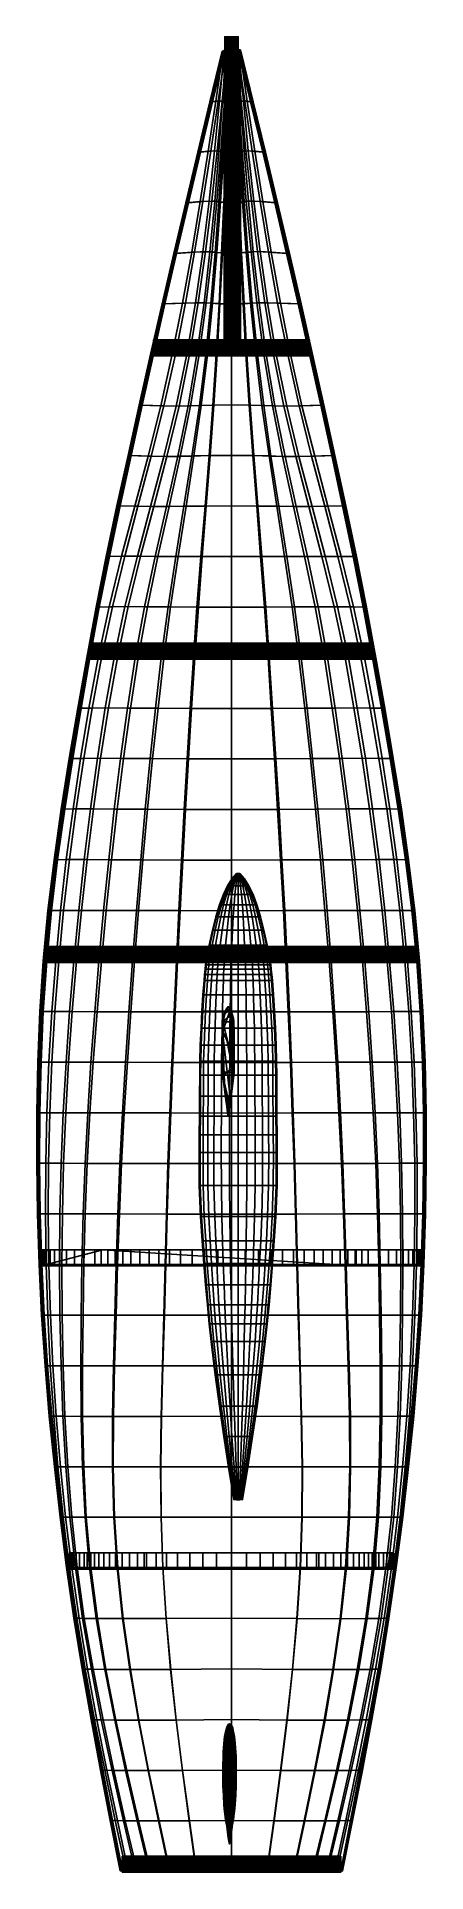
# Model space of a CAD drawing. Extents: x -231 to 375, y -1430 to 1430.
import ezdxf

# ---------------------------------------------------------------- set-up
doc = ezdxf.new("R2010")
doc.units = 0
for name, color, linetype in [('A_BULKHEAD', 251, 'CONTINUOUS'), ('ALLUMINIUM_KEEL_ROD', 254, 'CONTINUOUS'), ('B_BULKHEAD', 251, 'CONTINUOUS'), ('BOW_PIECE', 251, 'CONTINUOUS'), ('C_BULKHEAD', 251, 'CONTINUOUS'), ('D_BULKHEAD', 251, 'CONTINUOUS'), ('E_BULKHEAD_NEW', 251, 'CONTINUOUS'), ('F_BULKHEAD', 251, 'CONTINUOUS'), ('G_BULKHEAD', 251, 'CONTINUOUS'), ('HULL_SKIN', 7, 'CONTINUOUS'), ('KEEL_SHAPE_1', 251, 'CONTINUOUS'), ('LEAD_BULB', 254, 'CONTINUOUS'), ('RUDDER', 251, 'CONTINUOUS'), ('RUDDER_STOCK', 52, 'CONTINUOUS')]:
    doc.layers.add(name, color=color, linetype=linetype)

msp = doc.modelspace()

# ---------------------------------------------------------------- meshes
at = {"layer": 'A_BULKHEAD'}
mesh = msp.add_polyface(dxfattribs=at)
corners = [(70.8776, 1423.0696, -133.0885), (68.9576, 1423.0696, -133.0885), (68.9576, 1425.3398, -133.0885), (70.8776, 1425.3398, -133.0885), (67.0279, 1423.0696, -133.0885), (67.0279, 1425.3398, -133.0885), (65.108, 1423.0696, -133.0885), (65.108, 1425.3398, -133.0885), (63.1783, 1423.0696, -133.0885), (63.1783, 1425.3398, -133.0885), (61.2584, 1423.0696, -133.0885), (61.2584, 1425.3398, -133.0885), (61.9479, 1425.3398, -123.3385), (61.9479, 1427.6099, -123.3385), (61.2584, 1427.6099, -133.0885), (62.7486, 1425.3398, -106.9685), (62.7486, 1427.6099, -106.9685), (63.6393, 1425.3398, -85.5585), (63.6393, 1427.6099, -85.5585), (64.5983, 1425.3398, -60.6585), (64.5983, 1427.6099, -60.6585), (65.608, 1425.3398, -33.8385), (65.608, 1427.6099, -33.8385), (66.6588, 1425.3398, -6.6485), (66.6588, 1427.6099, -6.6485), (67.7174, 1425.3398, 19.3415), (67.7174, 1427.6099, 19.3415), (68.7897, 1425.3398, 42.5615), (68.7897, 1427.6099, 42.5615), (69.8483, 1425.3398, 61.4715), (69.8483, 1427.6099, 61.4715), (70.8678, 1425.3398, 74.4915), (70.8678, 1427.6099, 74.4915), (71.8483, 1425.3398, 80.0615), (71.8483, 1427.6099, 80.0615), (72.8072, 1425.3398, -133.0885), (70.8776, 1427.6099, -133.0885), (72.8072, 1427.6099, -133.0885), (68.9576, 1427.6099, -133.0885), (67.0279, 1427.6099, -133.0885), (65.108, 1427.6099, -133.0885), (63.1783, 1427.6099, -133.0885), (61.9479, 1429.8899, -123.3385), (61.2584, 1429.8899, -133.0885), (62.7486, 1429.8899, -106.9685), (63.6393, 1429.8899, -85.5585), (64.5983, 1429.8899, -60.6585), (65.608, 1429.8899, -33.8385), (66.6588, 1429.8899, -6.6485), (67.7174, 1429.8899, 19.3415), (68.7897, 1429.8899, 42.5615), (69.8483, 1429.8899, 61.4715), (70.8678, 1429.8899, 74.4915), (71.8483, 1429.8899, 80.0615), (70.8776, 1429.8899, -133.0885), (72.8072, 1429.8899, -133.0885), (68.9576, 1429.8899, -133.0885), (67.0279, 1429.8899, -133.0885), (65.108, 1429.8899, -133.0885), (63.1783, 1429.8899, -133.0885), (72.8268, 1429.8899, 74.4915), (80.5084, 1429.8899, -133.0885)]
mesh.append_faces([[corners[k] for k in face] for face in [(0, 1, 2, 3), (1, 4, 5, 2), (4, 6, 7, 5), (6, 8, 9, 7), (10, 11, 9, 8), (12, 13, 14, 11), (12, 15, 16, 13), (15, 17, 18, 16), (17, 19, 20, 18), (19, 21, 22, 20), (21, 23, 24, 22), (23, 25, 26, 24), (25, 27, 28, 26), (27, 29, 30, 28), (29, 31, 32, 30), (31, 33, 34, 32), (35, 3, 36, 37), (3, 2, 38, 36), (2, 5, 39, 38), (5, 7, 40, 39), (7, 9, 41, 40), (11, 14, 41, 9), (13, 42, 43, 14), (13, 16, 44, 42), (16, 18, 45, 44), (18, 20, 46, 45), (20, 22, 47, 46), (22, 24, 48, 47), (24, 26, 49, 48), (26, 28, 50, 49), (28, 30, 51, 50), (30, 32, 52, 51), (32, 34, 53, 52), (37, 36, 54, 55), (36, 38, 56, 54), (38, 39, 57, 56), (39, 40, 58, 57), (40, 41, 59, 58), (14, 43, 59, 41), (42, 59, 43, 43), (46, 47, 48, 48), (48, 49, 50, 50), (50, 51, 52, 52), (52, 53, 60, 60), (42, 58, 59, 59), (42, 44, 58, 58), (46, 48, 50, 50), (50, 52, 60, 60), (44, 45, 58, 58), (45, 46, 50, 50), (45, 50, 58, 58), (50, 61, 58, 58)]])
mesh = msp.add_polyface(dxfattribs=at)
corners = [(72.8072, 1416.2498, -133.0885), (70.8776, 1416.2498, -133.0885), (70.8776, 1418.5198, -133.0885), (72.8072, 1418.5198, -133.0885), (68.9576, 1416.2498, -133.0885), (68.9576, 1418.5198, -133.0885), (67.0279, 1416.2498, -133.0885), (67.0279, 1418.5198, -133.0885), (65.108, 1416.2498, -133.0885), (65.108, 1418.5198, -133.0885), (63.1783, 1416.2498, -133.0885), (63.1783, 1418.5198, -133.0885), (61.9479, 1418.5198, -123.3385), (61.9479, 1420.7998, -123.3385), (61.2584, 1420.7998, -133.0885), (61.2584, 1418.5198, -133.0885), (62.7486, 1418.5198, -106.9685), (62.7486, 1420.7998, -106.9685), (63.6393, 1418.5198, -85.5585), (63.6393, 1420.7998, -85.5585), (64.5983, 1418.5198, -60.6585), (64.5983, 1420.7998, -60.6585), (65.608, 1418.5198, -33.8385), (65.608, 1420.7998, -33.8385), (66.6588, 1418.5198, -6.6485), (66.6588, 1420.7998, -6.6485), (67.7174, 1418.5198, 19.3415), (67.7174, 1420.7998, 19.3415), (68.7897, 1418.5198, 42.5615), (68.7897, 1420.7998, 42.5615), (69.8483, 1418.5198, 61.4715), (69.8483, 1420.7998, 61.4715), (70.8678, 1418.5198, 74.4915), (70.8678, 1420.7998, 74.4915), (71.8483, 1418.5198, 80.0615), (71.8483, 1420.7998, 80.0615), (70.8776, 1420.7998, -133.0885), (72.8072, 1420.7998, -133.0885), (68.9576, 1420.7998, -133.0885), (67.0279, 1420.7998, -133.0885), (65.108, 1420.7998, -133.0885), (63.1783, 1420.7998, -133.0885), (61.9479, 1423.0696, -123.3385), (61.2584, 1423.0696, -133.0885), (62.7486, 1423.0696, -106.9685), (63.6393, 1423.0696, -85.5585), (64.5983, 1423.0696, -60.6585), (65.608, 1423.0696, -33.8385), (66.6588, 1423.0696, -6.6485), (67.7174, 1423.0696, 19.3415), (68.7897, 1423.0696, 42.5615), (69.8483, 1423.0696, 61.4715), (70.8678, 1423.0696, 74.4915), (71.8483, 1423.0696, 80.0615), (70.8776, 1423.0696, -133.0885), (72.8072, 1423.0696, -133.0885), (68.9576, 1423.0696, -133.0885), (67.0279, 1423.0696, -133.0885), (65.108, 1423.0696, -133.0885), (63.1783, 1423.0696, -133.0885), (61.9479, 1425.3398, -123.3385), (61.2584, 1425.3398, -133.0885), (62.7486, 1425.3398, -106.9685), (63.6393, 1425.3398, -85.5585), (64.5983, 1425.3398, -60.6585), (65.608, 1425.3398, -33.8385), (66.6588, 1425.3398, -6.6485), (67.7174, 1425.3398, 19.3415), (68.7897, 1425.3398, 42.5615), (69.8483, 1425.3398, 61.4715), (70.8678, 1425.3398, 74.4915), (71.8483, 1425.3398, 80.0615), (70.8776, 1425.3398, -133.0885), (72.8072, 1425.3398, -133.0885)]
mesh.append_faces([[corners[k] for k in face] for face in [(0, 1, 2, 3), (1, 4, 5, 2), (4, 6, 7, 5), (6, 8, 9, 7), (8, 10, 11, 9), (12, 13, 14, 15), (12, 16, 17, 13), (16, 18, 19, 17), (18, 20, 21, 19), (20, 22, 23, 21), (22, 24, 25, 23), (24, 26, 27, 25), (26, 28, 29, 27), (28, 30, 31, 29), (30, 32, 33, 31), (32, 34, 35, 33), (3, 2, 36, 37), (2, 5, 38, 36), (5, 7, 39, 38), (7, 9, 40, 39), (9, 11, 41, 40), (15, 14, 41, 11), (13, 42, 43, 14), (13, 17, 44, 42), (17, 19, 45, 44), (19, 21, 46, 45), (21, 23, 47, 46), (23, 25, 48, 47), (25, 27, 49, 48), (27, 29, 50, 49), (29, 31, 51, 50), (31, 33, 52, 51), (33, 35, 53, 52), (37, 36, 54, 55), (36, 38, 56, 54), (38, 39, 57, 56), (39, 40, 58, 57), (40, 41, 59, 58), (14, 43, 59, 41), (42, 60, 61, 43), (42, 44, 62, 60), (44, 45, 63, 62), (45, 46, 64, 63), (46, 47, 65, 64), (47, 48, 66, 65), (48, 49, 67, 66), (49, 50, 68, 67), (50, 51, 69, 68), (51, 52, 70, 69), (52, 53, 71, 70), (55, 54, 72, 73)]])
mesh = msp.add_polyface(dxfattribs=at)
corners = [(67.7174, 1409.4299, 19.3415), (68.7897, 1409.4299, 42.5615), (68.7897, 1411.71, 42.5615), (67.7174, 1411.71, 19.3415), (69.8483, 1409.4299, 61.4715), (69.8483, 1411.71, 61.4715), (70.8678, 1409.4299, 74.4915), (70.8678, 1411.71, 74.4915), (71.8483, 1409.4299, 80.0615), (71.8483, 1411.71, 80.0615), (70.8776, 1409.4299, -133.0885), (68.9576, 1409.4299, -133.0885), (68.9576, 1411.71, -133.0885), (70.8776, 1411.71, -133.0885), (67.0279, 1409.4299, -133.0885), (67.0279, 1411.71, -133.0885), (65.108, 1409.4299, -133.0885), (65.108, 1411.71, -133.0885), (63.1783, 1409.4299, -133.0885), (63.1783, 1411.71, -133.0885), (61.2584, 1409.4299, -133.0885), (61.2584, 1411.71, -133.0885), (61.9479, 1411.71, -123.3385), (61.9479, 1413.98, -123.3385), (61.2584, 1413.98, -133.0885), (62.7486, 1411.71, -106.9685), (62.7486, 1413.98, -106.9685), (63.6393, 1411.71, -85.5585), (63.6393, 1413.98, -85.5585), (64.5983, 1411.71, -60.6585), (64.5983, 1413.98, -60.6585), (65.608, 1411.71, -33.8385), (65.608, 1413.98, -33.8385), (66.6588, 1411.71, -6.6485), (66.6588, 1413.98, -6.6485), (67.7174, 1413.98, 19.3415), (68.7897, 1413.98, 42.5615), (69.8483, 1413.98, 61.4715), (70.8678, 1413.98, 74.4915), (71.8483, 1413.98, 80.0615), (68.9576, 1413.98, -133.0885), (70.8776, 1413.98, -133.0885), (67.0279, 1413.98, -133.0885), (65.108, 1413.98, -133.0885), (63.1783, 1413.98, -133.0885), (61.9479, 1416.2498, -123.3385), (61.2584, 1416.2498, -133.0885), (62.7486, 1416.2498, -106.9685), (63.6393, 1416.2498, -85.5585), (64.5983, 1416.2498, -60.6585), (65.608, 1416.2498, -33.8385), (66.6588, 1416.2498, -6.6485), (67.7174, 1416.2498, 19.3415), (68.7897, 1416.2498, 42.5615), (69.8483, 1416.2498, 61.4715), (70.8678, 1416.2498, 74.4915), (68.9576, 1416.2498, -133.0885), (70.8776, 1416.2498, -133.0885), (67.0279, 1416.2498, -133.0885), (65.108, 1416.2498, -133.0885), (63.1783, 1416.2498, -133.0885), (61.9479, 1418.5198, -123.3385), (61.2584, 1418.5198, -133.0885), (62.7486, 1418.5198, -106.9685), (63.6393, 1418.5198, -85.5585), (64.5983, 1418.5198, -60.6585), (65.608, 1418.5198, -33.8385), (66.6588, 1418.5198, -6.6485), (67.7174, 1418.5198, 19.3415), (68.7897, 1418.5198, 42.5615), (69.8483, 1418.5198, 61.4715), (70.8678, 1418.5198, 74.4915), (63.1783, 1418.5198, -133.0885)]
mesh.append_faces([[corners[k] for k in face] for face in [(0, 1, 2, 3), (1, 4, 5, 2), (4, 6, 7, 5), (6, 8, 9, 7), (10, 11, 12, 13), (11, 14, 15, 12), (14, 16, 17, 15), (16, 18, 19, 17), (20, 21, 19, 18), (22, 23, 24, 21), (22, 25, 26, 23), (25, 27, 28, 26), (27, 29, 30, 28), (29, 31, 32, 30), (31, 33, 34, 32), (33, 3, 35, 34), (3, 2, 36, 35), (2, 5, 37, 36), (5, 7, 38, 37), (7, 9, 39, 38), (13, 12, 40, 41), (12, 15, 42, 40), (15, 17, 43, 42), (17, 19, 44, 43), (21, 24, 44, 19), (23, 45, 46, 24), (23, 26, 47, 45), (26, 28, 48, 47), (28, 30, 49, 48), (30, 32, 50, 49), (32, 34, 51, 50), (34, 35, 52, 51), (35, 36, 53, 52), (36, 37, 54, 53), (37, 38, 55, 54), (41, 40, 56, 57), (40, 42, 58, 56), (42, 43, 59, 58), (43, 44, 60, 59), (24, 46, 60, 44), (45, 61, 62, 46), (45, 47, 63, 61), (47, 48, 64, 63), (48, 49, 65, 64), (49, 50, 66, 65), (50, 51, 67, 66), (51, 52, 68, 67), (52, 53, 69, 68), (53, 54, 70, 69), (54, 55, 71, 70), (46, 62, 72, 60)]])
mesh = msp.add_polyface(dxfattribs=at)
corners = [(61.2584, 1404.8899, -133.0885), (61.9479, 1404.8899, -123.3385), (61.9479, 1407.1597, -123.3385), (61.2584, 1407.1597, -133.0885), (62.7487, 1404.8899, -106.9685), (62.7487, 1407.1597, -106.9685), (63.6393, 1404.8899, -85.5585), (63.6393, 1407.1597, -85.5585), (64.5983, 1404.8899, -60.6585), (64.5983, 1407.1597, -60.6585), (65.608, 1404.8899, -33.8385), (65.608, 1407.1597, -33.8385), (66.6588, 1404.8899, -6.6485), (66.6588, 1407.1597, -6.6485), (67.7174, 1404.8899, 19.3415), (67.7174, 1407.1597, 19.3415), (68.7897, 1404.8899, 42.5615), (68.7897, 1407.1597, 42.5615), (69.8483, 1404.8899, 61.4715), (69.8483, 1407.1597, 61.4715), (70.8678, 1404.8899, 74.4915), (70.8678, 1407.1597, 74.4915), (71.8483, 1404.8899, 80.0615), (71.8483, 1407.1597, 80.0615), (70.8776, 1404.8899, -133.0885), (68.9576, 1404.8899, -133.0885), (68.9576, 1407.1597, -133.0885), (70.8776, 1407.1597, -133.0885), (67.0279, 1404.8899, -133.0885), (67.0279, 1407.1597, -133.0885), (65.108, 1404.8899, -133.0885), (65.108, 1407.1597, -133.0885), (63.1783, 1404.8899, -133.0885), (63.1783, 1407.1597, -133.0885), (61.9479, 1409.4299, -123.3385), (61.2584, 1409.4299, -133.0885), (62.7487, 1409.4299, -106.9685), (63.6393, 1409.4299, -85.5585), (64.5983, 1409.4299, -60.6585), (65.608, 1409.4299, -33.8385), (66.6588, 1409.4299, -6.6485), (67.7174, 1409.4299, 19.3415), (68.7897, 1409.4299, 42.5615), (69.8483, 1409.4299, 61.4715), (70.8678, 1409.4299, 74.4915), (71.8483, 1409.4299, 80.0615), (68.9576, 1409.4299, -133.0885), (70.8776, 1409.4299, -133.0885), (67.0279, 1409.4299, -133.0885), (65.108, 1409.4299, -133.0885), (63.1783, 1409.4299, -133.0885), (61.9479, 1411.71, -123.3385), (61.2584, 1411.71, -133.0885), (62.7486, 1411.71, -106.9685), (63.6393, 1411.71, -85.5585), (64.5983, 1411.71, -60.6585), (65.608, 1411.71, -33.8385), (66.6588, 1411.71, -6.6485), (67.7174, 1411.71, 19.3415), (74.7291, 1404.8899, -133.0885), (74.9088, 1404.8899, 42.5615), (81.7389, 1404.8899, -123.3385)]
mesh.append_faces([[corners[k] for k in face] for face in [(0, 1, 2, 3), (1, 4, 5, 2), (4, 6, 7, 5), (6, 8, 9, 7), (8, 10, 11, 9), (10, 12, 13, 11), (12, 14, 15, 13), (14, 16, 17, 15), (16, 18, 19, 17), (18, 20, 21, 19), (20, 22, 23, 21), (24, 25, 26, 27), (25, 28, 29, 26), (28, 30, 31, 29), (30, 32, 33, 31), (0, 3, 33, 32), (2, 34, 35, 3), (2, 5, 36, 34), (5, 7, 37, 36), (7, 9, 38, 37), (9, 11, 39, 38), (11, 13, 40, 39), (13, 15, 41, 40), (15, 17, 42, 41), (17, 19, 43, 42), (19, 21, 44, 43), (21, 23, 45, 44), (27, 26, 46, 47), (26, 29, 48, 46), (29, 31, 49, 48), (31, 33, 50, 49), (3, 35, 50, 33), (34, 51, 52, 35), (34, 36, 53, 51), (36, 37, 54, 53), (37, 38, 55, 54), (38, 39, 56, 55), (39, 40, 57, 56), (40, 41, 58, 57), (0, 32, 1, 1), (16, 20, 18, 18), (12, 16, 14, 14), (8, 12, 10, 10), (1, 32, 4, 4), (4, 32, 28, 28), (12, 20, 16, 16), (4, 28, 6, 6), (6, 28, 59, 59), (12, 60, 20, 20), (6, 59, 8, 8), (8, 61, 12, 12)]])
mesh = msp.add_polyface(dxfattribs=at)
corners = [(71.8483, 1404.8899, 80.0615), (72.8268, 1404.8899, 74.4915), (72.8268, 1407.1597, 74.4915), (71.8483, 1407.1597, 80.0615), (73.8483, 1404.8899, 61.4715), (73.8483, 1407.1597, 61.4715), (74.9088, 1404.8899, 42.5615), (74.9088, 1407.1597, 42.5615), (75.9674, 1404.8899, 19.3415), (75.9674, 1407.1597, 19.3415), (77.0377, 1404.8899, -6.6485), (77.0377, 1407.1597, -6.6485), (78.0885, 1404.8899, -33.8385), (78.0885, 1407.1597, -33.8385), (79.0983, 1404.8899, -60.6585), (79.0983, 1407.1597, -60.6585), (80.0475, 1404.8899, -85.5585), (80.0475, 1407.1597, -85.5585), (80.9381, 1404.8899, -106.9685), (80.9381, 1407.1597, -106.9685), (81.7389, 1404.8899, -123.3385), (81.7389, 1407.1597, -123.3385), (82.4283, 1404.8899, -133.0885), (82.4283, 1407.1597, -133.0885), (80.5084, 1404.8899, -133.0885), (80.5084, 1407.1597, -133.0885), (78.5787, 1404.8899, -133.0885), (78.5787, 1407.1597, -133.0885), (76.6569, 1404.8899, -133.0885), (76.6569, 1407.1597, -133.0885), (74.7291, 1404.8899, -133.0885), (74.7291, 1407.1597, -133.0885), (72.8072, 1404.8899, -133.0885), (72.8072, 1407.1597, -133.0885), (70.8776, 1404.8899, -133.0885), (70.8776, 1407.1597, -133.0885), (72.8268, 1409.4299, 74.4915), (71.8483, 1409.4299, 80.0615), (73.8483, 1409.4299, 61.4715), (74.9088, 1409.4299, 42.5615), (75.9674, 1409.4299, 19.3415), (77.0377, 1409.4299, -6.6485), (78.0885, 1409.4299, -33.8385), (79.0983, 1409.4299, -60.6585), (80.0475, 1409.4299, -85.5585), (80.9381, 1409.4299, -106.9685), (81.7389, 1409.4299, -123.3385), (82.4283, 1409.4299, -133.0885), (80.5084, 1409.4299, -133.0885), (78.5787, 1409.4299, -133.0885), (76.6569, 1409.4299, -133.0885), (74.7291, 1409.4299, -133.0885), (72.8072, 1409.4299, -133.0885), (70.8776, 1409.4299, -133.0885), (72.8268, 1411.71, 74.4915), (71.8483, 1411.71, 80.0615), (73.8483, 1411.71, 61.4715), (74.9088, 1411.71, 42.5615), (75.9674, 1411.71, 19.3415), (77.0377, 1411.71, -6.6485), (70.8678, 1404.8899, 74.4915), (64.5983, 1404.8899, -60.6585), (66.6588, 1404.8899, -6.6485)]
mesh.append_faces([[corners[k] for k in face] for face in [(0, 1, 2, 3), (1, 4, 5, 2), (4, 6, 7, 5), (6, 8, 9, 7), (8, 10, 11, 9), (10, 12, 13, 11), (12, 14, 15, 13), (14, 16, 17, 15), (16, 18, 19, 17), (18, 20, 21, 19), (20, 22, 23, 21), (22, 24, 25, 23), (24, 26, 27, 25), (26, 28, 29, 27), (28, 30, 31, 29), (30, 32, 33, 31), (32, 34, 35, 33), (3, 2, 36, 37), (2, 5, 38, 36), (5, 7, 39, 38), (7, 9, 40, 39), (9, 11, 41, 40), (11, 13, 42, 41), (13, 15, 43, 42), (15, 17, 44, 43), (17, 19, 45, 44), (19, 21, 46, 45), (21, 23, 47, 46), (23, 25, 48, 47), (25, 27, 49, 48), (27, 29, 50, 49), (29, 31, 51, 50), (31, 33, 52, 51), (33, 35, 53, 52), (37, 36, 54, 55), (36, 38, 56, 54), (38, 39, 57, 56), (39, 40, 58, 57), (40, 41, 59, 58), (10, 14, 12, 12), (6, 10, 8, 8), (1, 6, 4, 4), (60, 1, 0, 0), (6, 14, 10, 10), (60, 6, 1, 1), (20, 30, 22, 22), (6, 16, 14, 14), (61, 30, 20, 20), (62, 16, 6, 6), (62, 20, 18, 18), (62, 18, 16, 16)]])
mesh = msp.add_polyface(dxfattribs=at)
corners = [(79.0983, 1423.0696, -60.6585), (80.0475, 1423.0696, -85.5585), (80.0475, 1425.3398, -85.5585), (79.0983, 1425.3398, -60.6585), (80.9381, 1423.0696, -106.9685), (80.9381, 1425.3398, -106.9685), (81.7389, 1423.0696, -123.3385), (81.7389, 1425.3398, -123.3385), (82.4283, 1423.0696, -133.0885), (82.4283, 1425.3398, -133.0885), (80.5084, 1423.0696, -133.0885), (80.5084, 1425.3398, -133.0885), (78.5787, 1423.0696, -133.0885), (78.5787, 1425.3398, -133.0885), (76.6569, 1423.0696, -133.0885), (76.6569, 1425.3398, -133.0885), (74.7291, 1423.0696, -133.0885), (74.7291, 1425.3398, -133.0885), (72.8072, 1423.0696, -133.0885), (72.8072, 1425.3398, -133.0885), (71.8483, 1425.3398, 80.0615), (72.8268, 1425.3398, 74.4915), (72.8268, 1427.6099, 74.4915), (71.8483, 1427.6099, 80.0615), (73.8483, 1425.3398, 61.4715), (73.8483, 1427.6099, 61.4715), (74.9088, 1425.3398, 42.5615), (74.9088, 1427.6099, 42.5615), (75.9674, 1425.3398, 19.3415), (75.9674, 1427.6099, 19.3415), (77.0377, 1425.3398, -6.6485), (77.0377, 1427.6099, -6.6485), (78.0885, 1425.3398, -33.8385), (78.0885, 1427.6099, -33.8385), (79.0983, 1427.6099, -60.6585), (80.0475, 1427.6099, -85.5585), (80.9381, 1427.6099, -106.9685), (81.7389, 1427.6099, -123.3385), (82.4283, 1427.6099, -133.0885), (80.5084, 1427.6099, -133.0885), (78.5787, 1427.6099, -133.0885), (76.6569, 1427.6099, -133.0885), (74.7291, 1427.6099, -133.0885), (72.8072, 1427.6099, -133.0885), (72.8268, 1429.8899, 74.4915), (71.8483, 1429.8899, 80.0615), (73.8483, 1429.8899, 61.4715), (74.9088, 1429.8899, 42.5615), (75.9674, 1429.8899, 19.3415), (77.0377, 1429.8899, -6.6485), (78.0885, 1429.8899, -33.8385), (79.0983, 1429.8899, -60.6585), (80.0475, 1429.8899, -85.5585), (80.9381, 1429.8899, -106.9685), (81.7389, 1429.8899, -123.3385), (82.4283, 1429.8899, -133.0885), (80.5084, 1429.8899, -133.0885), (78.5787, 1429.8899, -133.0885), (76.6569, 1429.8899, -133.0885), (74.7291, 1429.8899, -133.0885), (72.8072, 1429.8899, -133.0885), (68.7897, 1429.8899, 42.5615)]
mesh.append_faces([[corners[k] for k in face] for face in [(0, 1, 2, 3), (1, 4, 5, 2), (4, 6, 7, 5), (6, 8, 9, 7), (8, 10, 11, 9), (10, 12, 13, 11), (12, 14, 15, 13), (14, 16, 17, 15), (16, 18, 19, 17), (20, 21, 22, 23), (21, 24, 25, 22), (24, 26, 27, 25), (26, 28, 29, 27), (28, 30, 31, 29), (30, 32, 33, 31), (32, 3, 34, 33), (3, 2, 35, 34), (2, 5, 36, 35), (5, 7, 37, 36), (7, 9, 38, 37), (9, 11, 39, 38), (11, 13, 40, 39), (13, 15, 41, 40), (15, 17, 42, 41), (17, 19, 43, 42), (23, 22, 44, 45), (22, 25, 46, 44), (25, 27, 47, 46), (27, 29, 48, 47), (29, 31, 49, 48), (31, 33, 50, 49), (33, 34, 51, 50), (34, 35, 52, 51), (35, 36, 53, 52), (36, 37, 54, 53), (37, 38, 55, 54), (38, 39, 56, 55), (39, 40, 57, 56), (40, 41, 58, 57), (41, 42, 59, 58), (42, 43, 60, 59), (44, 46, 47, 47), (47, 48, 49, 49), (49, 50, 51, 51), (54, 55, 56, 56), (44, 47, 49, 49), (53, 54, 56, 56), (61, 44, 49, 49), (52, 53, 56, 56), (61, 49, 51, 51), (51, 52, 56, 56), (61, 51, 56, 56)]])
mesh = msp.add_polyface(dxfattribs=at)
corners = [(77.0377, 1409.4299, -6.6485), (78.0885, 1409.4299, -33.8385), (78.0885, 1411.71, -33.8385), (77.0377, 1411.71, -6.6485), (79.0983, 1409.4299, -60.6585), (79.0983, 1411.71, -60.6585), (80.0475, 1409.4299, -85.5585), (80.0475, 1411.71, -85.5585), (80.9381, 1409.4299, -106.9685), (80.9381, 1411.71, -106.9685), (81.7389, 1409.4299, -123.3385), (81.7389, 1411.71, -123.3385), (82.4283, 1409.4299, -133.0885), (82.4283, 1411.71, -133.0885), (80.5084, 1409.4299, -133.0885), (80.5084, 1411.71, -133.0885), (78.5787, 1409.4299, -133.0885), (78.5787, 1411.71, -133.0885), (76.6569, 1409.4299, -133.0885), (76.6569, 1411.71, -133.0885), (74.7291, 1409.4299, -133.0885), (74.7291, 1411.71, -133.0885), (72.8072, 1409.4299, -133.0885), (72.8072, 1411.71, -133.0885), (70.8776, 1409.4299, -133.0885), (70.8776, 1411.71, -133.0885), (71.8483, 1411.71, 80.0615), (72.8268, 1411.71, 74.4915), (72.8268, 1413.98, 74.4915), (71.8483, 1413.98, 80.0615), (73.8483, 1411.71, 61.4715), (73.8483, 1413.98, 61.4715), (74.9088, 1411.71, 42.5615), (74.9088, 1413.98, 42.5615), (75.9674, 1411.71, 19.3415), (75.9674, 1413.98, 19.3415), (77.0377, 1413.98, -6.6485), (78.0885, 1413.98, -33.8385), (79.0983, 1413.98, -60.6585), (80.0475, 1413.98, -85.5585), (80.9381, 1413.98, -106.9685), (81.7389, 1413.98, -123.3385), (82.4283, 1413.98, -133.0885), (80.5084, 1413.98, -133.0885), (78.5787, 1413.98, -133.0885), (76.6569, 1413.98, -133.0885), (74.7291, 1413.98, -133.0885), (72.8072, 1413.98, -133.0885), (70.8776, 1413.98, -133.0885), (70.8678, 1413.98, 74.4915), (71.8483, 1416.2498, 80.0615), (70.8678, 1416.2498, 74.4915), (72.8268, 1416.2498, 74.4915), (73.8483, 1416.2498, 61.4715), (74.9088, 1416.2498, 42.5615), (75.9674, 1416.2498, 19.3415), (77.0377, 1416.2498, -6.6485), (78.0885, 1416.2498, -33.8385), (79.0983, 1416.2498, -60.6585), (80.0475, 1416.2498, -85.5585), (80.9381, 1416.2498, -106.9685), (81.7389, 1416.2498, -123.3385), (82.4283, 1416.2498, -133.0885), (80.5084, 1416.2498, -133.0885), (78.5787, 1416.2498, -133.0885), (76.6569, 1416.2498, -133.0885), (74.7291, 1416.2498, -133.0885), (72.8072, 1416.2498, -133.0885), (70.8776, 1416.2498, -133.0885), (71.8483, 1418.5198, 80.0615), (70.8678, 1418.5198, 74.4915), (72.8268, 1418.5198, 74.4915), (73.8483, 1418.5198, 61.4715), (74.9088, 1418.5198, 42.5615), (75.9674, 1418.5198, 19.3415)]
mesh.append_faces([[corners[k] for k in face] for face in [(0, 1, 2, 3), (1, 4, 5, 2), (4, 6, 7, 5), (6, 8, 9, 7), (8, 10, 11, 9), (10, 12, 13, 11), (12, 14, 15, 13), (14, 16, 17, 15), (16, 18, 19, 17), (18, 20, 21, 19), (20, 22, 23, 21), (22, 24, 25, 23), (26, 27, 28, 29), (27, 30, 31, 28), (30, 32, 33, 31), (32, 34, 35, 33), (34, 3, 36, 35), (3, 2, 37, 36), (2, 5, 38, 37), (5, 7, 39, 38), (7, 9, 40, 39), (9, 11, 41, 40), (11, 13, 42, 41), (13, 15, 43, 42), (15, 17, 44, 43), (17, 19, 45, 44), (19, 21, 46, 45), (21, 23, 47, 46), (23, 25, 48, 47), (49, 29, 50, 51), (29, 28, 52, 50), (28, 31, 53, 52), (31, 33, 54, 53), (33, 35, 55, 54), (35, 36, 56, 55), (36, 37, 57, 56), (37, 38, 58, 57), (38, 39, 59, 58), (39, 40, 60, 59), (40, 41, 61, 60), (41, 42, 62, 61), (42, 43, 63, 62), (43, 44, 64, 63), (44, 45, 65, 64), (45, 46, 66, 65), (46, 47, 67, 66), (47, 48, 68, 67), (51, 50, 69, 70), (50, 52, 71, 69), (52, 53, 72, 71), (53, 54, 73, 72), (54, 55, 74, 73)]])
mesh = msp.add_polyface(dxfattribs=at)
corners = [(75.9674, 1416.2498, 19.3415), (77.0377, 1416.2498, -6.6485), (77.0377, 1418.5198, -6.6485), (75.9674, 1418.5198, 19.3415), (78.0885, 1416.2498, -33.8385), (78.0885, 1418.5198, -33.8385), (79.0983, 1416.2498, -60.6585), (79.0983, 1418.5198, -60.6585), (80.0475, 1416.2498, -85.5585), (80.0475, 1418.5198, -85.5585), (80.9381, 1416.2498, -106.9685), (80.9381, 1418.5198, -106.9685), (81.7389, 1416.2498, -123.3385), (81.7389, 1418.5198, -123.3385), (82.4283, 1416.2498, -133.0885), (82.4283, 1418.5198, -133.0885), (80.5084, 1416.2498, -133.0885), (80.5084, 1418.5198, -133.0885), (78.5787, 1416.2498, -133.0885), (78.5787, 1418.5198, -133.0885), (76.6569, 1416.2498, -133.0885), (76.6569, 1418.5198, -133.0885), (74.7291, 1416.2498, -133.0885), (74.7291, 1418.5198, -133.0885), (72.8072, 1416.2498, -133.0885), (72.8072, 1418.5198, -133.0885), (71.8483, 1418.5198, 80.0615), (72.8268, 1418.5198, 74.4915), (72.8268, 1420.7998, 74.4915), (71.8483, 1420.7998, 80.0615), (73.8483, 1418.5198, 61.4715), (73.8483, 1420.7998, 61.4715), (74.9088, 1418.5198, 42.5615), (74.9088, 1420.7998, 42.5615), (75.9674, 1420.7998, 19.3415), (77.0377, 1420.7998, -6.6485), (78.0885, 1420.7998, -33.8385), (79.0983, 1420.7998, -60.6585), (80.0475, 1420.7998, -85.5585), (80.9381, 1420.7998, -106.9685), (81.7389, 1420.7998, -123.3385), (82.4283, 1420.7998, -133.0885), (80.5084, 1420.7998, -133.0885), (78.5787, 1420.7998, -133.0885), (76.6569, 1420.7998, -133.0885), (74.7291, 1420.7998, -133.0885), (72.8072, 1420.7998, -133.0885), (72.8268, 1423.0696, 74.4915), (71.8483, 1423.0696, 80.0615), (73.8483, 1423.0696, 61.4715), (74.9088, 1423.0696, 42.5615), (75.9674, 1423.0696, 19.3415), (77.0377, 1423.0696, -6.6485), (78.0885, 1423.0696, -33.8385), (79.0983, 1423.0696, -60.6585), (80.0475, 1423.0696, -85.5585), (80.9381, 1423.0696, -106.9685), (81.7389, 1423.0696, -123.3385), (82.4283, 1423.0696, -133.0885), (80.5084, 1423.0696, -133.0885), (78.5787, 1423.0696, -133.0885), (76.6569, 1423.0696, -133.0885), (74.7291, 1423.0696, -133.0885), (72.8072, 1423.0696, -133.0885), (72.8268, 1425.3398, 74.4915), (71.8483, 1425.3398, 80.0615), (73.8483, 1425.3398, 61.4715), (74.9088, 1425.3398, 42.5615), (75.9674, 1425.3398, 19.3415), (77.0377, 1425.3398, -6.6485), (78.0885, 1425.3398, -33.8385), (79.0983, 1425.3398, -60.6585)]
mesh.append_faces([[corners[k] for k in face] for face in [(0, 1, 2, 3), (1, 4, 5, 2), (4, 6, 7, 5), (6, 8, 9, 7), (8, 10, 11, 9), (10, 12, 13, 11), (12, 14, 15, 13), (14, 16, 17, 15), (16, 18, 19, 17), (18, 20, 21, 19), (20, 22, 23, 21), (22, 24, 25, 23), (26, 27, 28, 29), (27, 30, 31, 28), (30, 32, 33, 31), (32, 3, 34, 33), (3, 2, 35, 34), (2, 5, 36, 35), (5, 7, 37, 36), (7, 9, 38, 37), (9, 11, 39, 38), (11, 13, 40, 39), (13, 15, 41, 40), (15, 17, 42, 41), (17, 19, 43, 42), (19, 21, 44, 43), (21, 23, 45, 44), (23, 25, 46, 45), (29, 28, 47, 48), (28, 31, 49, 47), (31, 33, 50, 49), (33, 34, 51, 50), (34, 35, 52, 51), (35, 36, 53, 52), (36, 37, 54, 53), (37, 38, 55, 54), (38, 39, 56, 55), (39, 40, 57, 56), (40, 41, 58, 57), (41, 42, 59, 58), (42, 43, 60, 59), (43, 44, 61, 60), (44, 45, 62, 61), (45, 46, 63, 62), (48, 47, 64, 65), (47, 49, 66, 64), (49, 50, 67, 66), (50, 51, 68, 67), (51, 52, 69, 68), (52, 53, 70, 69), (53, 54, 71, 70)]])
at = {"layer": 'ALLUMINIUM_KEEL_ROD'}
mesh = msp.add_polyface(dxfattribs=at)
corners = [(58.9185, -104.9232, 592.623), (58.9185, -104.9231, 1124.783), (74.6783, -104.9232, 592.623), (58.9185, -183.4529, 1124.783), (58.9185, -104.9232, 60.463), (74.6783, -183.4529, 592.623), (74.6783, -104.9232, 60.463), (58.9185, -183.4529, 592.623), (58.9185, -183.453, 60.463), (74.6783, -183.453, 60.463), (74.6783, -183.4529, 1124.783), (74.6783, -104.9231, 1124.783)]
mesh.append_faces([[corners[k] for k in face] for face in [(3, 1, 0, 7), (1, 11, 2, 0), (11, 10, 5, 2), (3, 7, 5, 10), (0, 4, 8, 7), (0, 2, 6, 4), (2, 5, 9, 6), (7, 8, 9, 5), (3, 10, 1, 1), (1, 10, 11, 11), (4, 9, 8, 8), (4, 6, 9, 9)]])
at = {"layer": 'B_BULKHEAD'}
mesh = msp.add_polyface(dxfattribs=at)
corners = [(-49.7102, 932.4599, -133.0884), (-29.3215, 932.46, -75.4484), (-29.3215, 934.7297, -75.4484), (-49.7102, 934.7297, -133.0884), (-13.1418, 932.46, -25.1784), (-13.1418, 934.7297, -25.1784), (-0.4016, 932.46, 18.1516), (-0.4016, 934.7297, 18.1516), (-5.5129, 932.46, -133.0884), (-27.6106, 932.46, -133.0884), (-27.6106, 934.7297, -133.0884), (-5.5129, 934.7297, -133.0884), (-29.3215, 936.9998, -75.4484), (-49.7102, 936.9997, -133.0884), (-13.1418, 936.9998, -25.1784), (-0.4016, 936.9998, 18.1516), (-27.6106, 936.9998, -133.0884), (-5.5129, 936.9998, -133.0884), (-29.3215, 939.2798, -75.4484), (-49.7102, 939.2797, -133.0884), (-13.1418, 939.2798, -25.1784), (-27.6106, 939.2798, -133.0884), (-5.5129, 939.2798, -133.0884), (-29.3215, 941.55, -75.4484), (-49.7102, 941.55, -133.0884), (-13.1418, 941.55, -25.1784), (-27.6106, 941.55, -133.0884), (-5.5129, 941.55, -133.0884), (-29.3215, 943.8198, -75.4484), (-49.7102, 943.8198, -133.0884), (-13.1418, 943.8198, -25.1784), (-27.6106, 943.8198, -133.0884), (-5.5129, 943.8198, -133.0884), (-29.3215, 946.0898, -75.4484), (-49.7102, 946.0898, -133.0884), (-13.1418, 946.0898, -25.1784), (-27.6106, 946.0898, -133.0884), (-5.5129, 946.0898, -133.0884), (-29.3215, 948.3699, -75.4484), (-49.7102, 948.3698, -133.0884), (-13.1418, 948.3699, -25.1784), (-27.6106, 948.3699, -133.0884), (-5.5129, 948.3699, -133.0884), (-29.3215, 950.6399, -75.4484), (-49.7102, 950.6398, -133.0884), (-13.1418, 950.6399, -25.1784), (-27.6106, 950.6399, -133.0884), (-5.5129, 950.6399, -133.0884), (-29.3215, 952.9097, -75.4484), (-49.7102, 952.9096, -133.0884), (-13.1418, 952.9097, -25.1784), (-27.6106, 952.9097, -133.0884), (-5.5129, 952.9097, -133.0884), (-29.3215, 955.1799, -75.4484), (-49.7102, 955.1799, -133.0884), (-13.1418, 955.1799, -25.1784), (-27.6106, 955.1799, -133.0884), (-5.5129, 955.1799, -133.0884), (-29.3215, 957.46, -75.4484), (-49.7102, 957.4599, -133.0884), (-13.1418, 957.46, -25.1784), (-27.6106, 957.46, -133.0884), (-5.5129, 957.46, -133.0884)]
mesh.append_faces([[corners[k] for k in face] for face in [(0, 1, 2, 3), (1, 4, 5, 2), (4, 6, 7, 5), (8, 9, 10, 11), (0, 3, 10, 9), (2, 12, 13, 3), (2, 5, 14, 12), (5, 7, 15, 14), (11, 10, 16, 17), (3, 13, 16, 10), (12, 18, 19, 13), (12, 14, 20, 18), (17, 16, 21, 22), (13, 19, 21, 16), (18, 23, 24, 19), (18, 20, 25, 23), (22, 21, 26, 27), (19, 24, 26, 21), (23, 28, 29, 24), (23, 25, 30, 28), (27, 26, 31, 32), (24, 29, 31, 26), (28, 33, 34, 29), (28, 30, 35, 33), (32, 31, 36, 37), (29, 34, 36, 31), (33, 38, 39, 34), (33, 35, 40, 38), (37, 36, 41, 42), (34, 39, 41, 36), (38, 43, 44, 39), (38, 40, 45, 43), (42, 41, 46, 47), (39, 44, 46, 41), (43, 48, 49, 44), (43, 45, 50, 48), (47, 46, 51, 52), (44, 49, 51, 46), (48, 53, 54, 49), (48, 50, 55, 53), (52, 51, 56, 57), (49, 54, 56, 51), (53, 58, 59, 54), (53, 55, 60, 58), (57, 56, 61, 62), (54, 59, 61, 56), (0, 9, 1, 1), (1, 9, 4, 4), (58, 61, 59, 59), (58, 62, 61, 61), (58, 60, 62, 62)]])
mesh = msp.add_polyface(dxfattribs=at)
corners = [(-0.4016, 932.46, 18.1516), (9.7, 932.46, 54.9816), (9.7, 934.7297, 54.9816), (-0.4016, 934.7297, 18.1516), (17.9285, 932.46, 85.7316), (17.9285, 934.7297, 85.7316), (25.0671, 932.46, 110.8516), (25.0671, 934.7297, 110.8516), (16.5886, 932.46, -133.0884), (-5.5129, 932.46, -133.0884), (-5.5129, 934.7297, -133.0884), (16.5886, 934.7297, -133.0884), (9.7, 936.9998, 54.9816), (-0.4016, 936.9998, 18.1516), (17.9285, 936.9998, 85.7316), (25.0671, 936.9998, 110.8516), (-5.5129, 936.9998, -133.0884), (16.5886, 936.9998, -133.0884), (-13.1418, 936.9998, -25.1784), (-0.4016, 939.2798, 18.1516), (-13.1418, 939.2798, -25.1784), (9.7, 939.2798, 54.9816), (17.9285, 939.2798, 85.7316), (-5.5129, 939.2798, -133.0884), (16.5886, 939.2798, -133.0884), (-0.4016, 941.55, 18.1516), (-13.1418, 941.55, -25.1784), (9.7, 941.55, 54.9816), (17.9285, 941.55, 85.7316), (-5.5129, 941.55, -133.0884), (16.5886, 941.55, -133.0884), (-0.4016, 943.8198, 18.1516), (-13.1418, 943.8198, -25.1784), (9.7, 943.8198, 54.9816), (17.9285, 943.8198, 85.7316), (-5.5129, 943.8198, -133.0884), (16.5886, 943.8198, -133.0884), (-0.4016, 946.0898, 18.1516), (-13.1418, 946.0898, -25.1784), (9.7, 946.0898, 54.9816), (17.9285, 946.0898, 85.7316), (-5.5129, 946.0898, -133.0884), (16.5886, 946.0898, -133.0884), (-0.4016, 948.3699, 18.1516), (-13.1418, 948.3699, -25.1784), (9.7, 948.3699, 54.9816), (17.9285, 948.3699, 85.7316), (-5.5129, 948.3699, -133.0884), (16.5886, 948.3699, -133.0884), (-0.4016, 950.6399, 18.1516), (-13.1418, 950.6399, -25.1784), (9.6999, 950.6399, 54.9816), (17.9285, 950.6399, 85.7316), (-5.5129, 950.6399, -133.0884), (16.5886, 950.6399, -133.0884), (-0.4016, 952.9097, 18.1516), (-13.1418, 952.9097, -25.1784), (9.6999, 952.9097, 54.9816), (17.9285, 952.9097, 85.7316), (-5.5129, 952.9097, -133.0884), (16.5886, 952.9097, -133.0884), (-0.4016, 955.1799, 18.1516), (-13.1418, 955.1799, -25.1784), (9.6999, 955.1799, 54.9816), (17.9285, 955.1799, 85.7316), (-5.5129, 955.1799, -133.0884), (16.5886, 955.1799, -133.0884), (-0.4016, 957.46, 18.1516), (-13.1418, 957.46, -25.1784), (9.6999, 957.46, 54.9816), (17.9285, 957.46, 85.7316), (-5.5129, 957.46, -133.0884), (16.5886, 957.46, -133.0884), (-13.1418, 932.46, -25.1784), (-27.6106, 932.46, -133.0884), (25.0671, 957.46, 110.8516), (58.4089, 957.46, 163.6716)]
mesh.append_faces([[corners[k] for k in face] for face in [(0, 1, 2, 3), (1, 4, 5, 2), (4, 6, 7, 5), (8, 9, 10, 11), (3, 2, 12, 13), (2, 5, 14, 12), (5, 7, 15, 14), (11, 10, 16, 17), (18, 13, 19, 20), (13, 12, 21, 19), (12, 14, 22, 21), (17, 16, 23, 24), (20, 19, 25, 26), (19, 21, 27, 25), (21, 22, 28, 27), (24, 23, 29, 30), (26, 25, 31, 32), (25, 27, 33, 31), (27, 28, 34, 33), (30, 29, 35, 36), (32, 31, 37, 38), (31, 33, 39, 37), (33, 34, 40, 39), (36, 35, 41, 42), (38, 37, 43, 44), (37, 39, 45, 43), (39, 40, 46, 45), (42, 41, 47, 48), (44, 43, 49, 50), (43, 45, 51, 49), (45, 46, 52, 51), (48, 47, 53, 54), (50, 49, 55, 56), (49, 51, 57, 55), (51, 52, 58, 57), (54, 53, 59, 60), (56, 55, 61, 62), (55, 57, 63, 61), (57, 58, 64, 63), (60, 59, 65, 66), (62, 61, 67, 68), (61, 63, 69, 67), (63, 64, 70, 69), (66, 65, 71, 72), (1, 6, 4, 4), (73, 74, 8, 8), (73, 8, 0, 0), (69, 70, 75, 75), (67, 69, 75, 75), (68, 67, 71, 71), (67, 76, 71, 71)]])
mesh = msp.add_polyface(dxfattribs=at)
corners = [(47.7996, 932.46, 156.7516), (58.4089, 932.46, 163.6716), (58.4089, 934.7297, 163.6716), (47.7996, 934.7297, 156.7516), (71.8484, 932.46, 167.1316), (71.8484, 934.7297, 167.1316), (82.8992, 932.46, -133.0884), (60.7878, 932.46, -133.0884), (60.7878, 934.7297, -133.0884), (82.8992, 934.7297, -133.0884), (38.6882, 932.46, -133.0884), (38.6882, 934.7297, -133.0884), (58.4089, 936.9998, 163.6716), (47.7996, 936.9998, 156.7516), (71.8484, 936.9998, 167.1316), (60.7878, 936.9998, -133.0884), (82.8992, 936.9998, -133.0884), (38.6882, 936.9998, -133.0884), (58.4089, 939.2798, 163.6716), (47.7996, 939.2798, 156.7516), (71.8484, 939.2798, 167.1316), (60.7878, 939.2798, -133.0884), (82.8992, 939.2798, -133.0884), (38.6882, 939.2798, -133.0884), (39.2273, 939.2798, 145.9316), (47.7996, 941.55, 156.7516), (39.2273, 941.55, 145.9316), (58.4089, 941.55, 163.6716), (71.8484, 941.55, 167.1316), (60.7878, 941.55, -133.0884), (82.8992, 941.55, -133.0884), (38.6882, 941.55, -133.0884), (47.7996, 943.8198, 156.7516), (39.2273, 943.8198, 145.9316), (58.4089, 943.8198, 163.6716), (71.8484, 943.8198, 167.1316), (60.7878, 943.8198, -133.0884), (82.8992, 943.8198, -133.0884), (38.6882, 943.8198, -133.0884), (47.7996, 946.0898, 156.7516), (39.2273, 946.0898, 145.9316), (58.4089, 946.0898, 163.6716), (71.8484, 946.0898, 167.1316), (38.6882, 946.0898, -133.0884), (60.7878, 946.0898, -133.0884), (47.7996, 948.3699, 156.7516), (39.2273, 948.3699, 145.9316), (58.4089, 948.3699, 163.6716), (71.8484, 948.3699, 167.1316), (38.6882, 948.3699, -133.0884), (60.7878, 948.3699, -133.0884), (47.7996, 950.6399, 156.7516), (39.2273, 950.6399, 145.9316), (58.4089, 950.6399, 163.6716), (71.8484, 950.6399, 167.1316), (38.6882, 950.6399, -133.0884), (60.7878, 950.6399, -133.0884), (47.7996, 952.9097, 156.7516), (39.2273, 952.9097, 145.9316), (58.4089, 952.9097, 163.6716), (71.8484, 952.9097, 167.1316), (38.6882, 952.9097, -133.0884), (60.7878, 952.9097, -133.0884), (47.7996, 955.1799, 156.7516), (39.2273, 955.1799, 145.9316), (58.4089, 955.1799, 163.6716), (71.8484, 955.1799, 167.1316), (38.6882, 955.1799, -133.0884), (60.7878, 955.1799, -133.0884), (47.7996, 957.46, 156.7516), (39.2273, 957.46, 145.9316), (58.4089, 957.46, 163.6716), (71.8484, 957.46, 167.1316), (38.6882, 957.46, -133.0884), (60.7878, 957.46, -133.0884), (39.2273, 932.46, 145.9316), (85.2878, 932.46, 163.6716), (-0.4016, 932.46, 18.1516), (16.5886, 932.46, -133.0884), (104.989, 932.46, -133.0884), (25.0671, 957.46, 110.8516), (144.0886, 957.46, 18.1516), (-5.5129, 957.46, -133.0884)]
mesh.append_faces([[corners[k] for k in face] for face in [(0, 1, 2, 3), (1, 4, 5, 2), (6, 7, 8, 9), (7, 10, 11, 8), (3, 2, 12, 13), (2, 5, 14, 12), (9, 8, 15, 16), (8, 11, 17, 15), (13, 12, 18, 19), (12, 14, 20, 18), (16, 15, 21, 22), (15, 17, 23, 21), (24, 19, 25, 26), (19, 18, 27, 25), (18, 20, 28, 27), (22, 21, 29, 30), (21, 23, 31, 29), (26, 25, 32, 33), (25, 27, 34, 32), (27, 28, 35, 34), (30, 29, 36, 37), (29, 31, 38, 36), (33, 32, 39, 40), (32, 34, 41, 39), (34, 35, 42, 41), (36, 38, 43, 44), (40, 39, 45, 46), (39, 41, 47, 45), (41, 42, 48, 47), (44, 43, 49, 50), (46, 45, 51, 52), (45, 47, 53, 51), (47, 48, 54, 53), (50, 49, 55, 56), (52, 51, 57, 58), (51, 53, 59, 57), (53, 54, 60, 59), (56, 55, 61, 62), (58, 57, 63, 64), (57, 59, 65, 63), (59, 60, 66, 65), (62, 61, 67, 68), (64, 63, 69, 70), (63, 65, 71, 69), (65, 66, 72, 71), (68, 67, 73, 74), (75, 1, 0, 0), (75, 76, 1, 1), (77, 78, 79, 79), (70, 69, 71, 71), (80, 70, 71, 71), (71, 81, 82, 82)]])
mesh = msp.add_polyface(dxfattribs=at)
corners = [(71.8484, 932.46, 167.1316), (85.2878, 932.46, 163.6716), (85.2878, 934.7297, 163.6716), (71.8484, 934.7297, 167.1316), (95.8992, 932.46, 156.7516), (95.8992, 934.7297, 156.7516), (104.4675, 932.46, 145.9316), (104.4675, 934.7297, 145.9316), (104.989, 932.46, -133.0884), (82.8992, 932.46, -133.0884), (82.8992, 934.7297, -133.0884), (104.989, 934.7297, -133.0884), (85.2878, 936.9998, 163.6716), (71.8484, 936.9998, 167.1316), (95.8992, 936.9998, 156.7516), (104.4675, 936.9998, 145.9316), (82.8992, 936.9998, -133.0884), (104.989, 936.9998, -133.0884), (85.2878, 939.2798, 163.6716), (71.8484, 939.2798, 167.1316), (95.8992, 939.2798, 156.7516), (104.4675, 939.2798, 145.9316), (82.8992, 939.2798, -133.0884), (104.989, 939.2798, -133.0884), (85.2878, 941.55, 163.6716), (71.8484, 941.55, 167.1316), (95.8992, 941.55, 156.7516), (104.4675, 941.55, 145.9316), (82.8992, 941.55, -133.0884), (104.989, 941.55, -133.0884), (85.2878, 943.8198, 163.6716), (71.8484, 943.8198, 167.1316), (95.8992, 943.8198, 156.7516), (104.4675, 943.8198, 145.9316), (82.8992, 943.8198, -133.0884), (104.989, 943.8198, -133.0884), (85.2878, 946.0898, 163.6716), (71.8484, 946.0898, 167.1316), (95.8992, 946.0898, 156.7516), (82.8992, 946.0898, -133.0884), (104.989, 946.0898, -133.0884), (60.7878, 943.8198, -133.0884), (60.7878, 946.0898, -133.0884), (85.2878, 948.3699, 163.6716), (71.8484, 948.3699, 167.1316), (95.8992, 948.3699, 156.7516), (82.8992, 948.3699, -133.0884), (104.989, 948.3699, -133.0884), (60.7878, 948.3699, -133.0884), (85.2878, 950.6399, 163.6716), (71.8484, 950.6399, 167.1316), (95.8992, 950.6399, 156.7516), (82.8992, 950.6399, -133.0884), (104.989, 950.6399, -133.0884), (60.7878, 950.6399, -133.0884), (85.2878, 952.9097, 163.6716), (71.8484, 952.9097, 167.1316), (95.8992, 952.9097, 156.7516), (82.8992, 952.9097, -133.0884), (104.989, 952.9097, -133.0884), (60.7878, 952.9097, -133.0884), (85.2878, 955.1799, 163.6716), (71.8484, 955.1799, 167.1316), (95.8992, 955.1799, 156.7516), (82.8992, 955.1799, -133.0884), (104.989, 955.1799, -133.0884), (60.7878, 955.1799, -133.0884), (85.2878, 957.46, 163.6716), (71.8484, 957.46, 167.1316), (95.8992, 957.46, 156.7516), (82.8992, 957.46, -133.0884), (104.989, 957.46, -133.0884), (60.7878, 957.46, -133.0884), (58.4089, 932.46, 163.6716), (9.7, 932.46, 54.9816), (173.0085, 932.46, -75.4484), (58.4089, 957.46, 163.6716), (104.4675, 957.46, 145.9316), (144.0886, 957.46, 18.1516), (171.2996, 957.46, -133.0884), (-5.5129, 957.46, -133.0884)]
mesh.append_faces([[corners[k] for k in face] for face in [(0, 1, 2, 3), (1, 4, 5, 2), (4, 6, 7, 5), (8, 9, 10, 11), (3, 2, 12, 13), (2, 5, 14, 12), (5, 7, 15, 14), (11, 10, 16, 17), (13, 12, 18, 19), (12, 14, 20, 18), (14, 15, 21, 20), (17, 16, 22, 23), (19, 18, 24, 25), (18, 20, 26, 24), (20, 21, 27, 26), (23, 22, 28, 29), (25, 24, 30, 31), (24, 26, 32, 30), (26, 27, 33, 32), (29, 28, 34, 35), (31, 30, 36, 37), (30, 32, 38, 36), (35, 34, 39, 40), (34, 41, 42, 39), (37, 36, 43, 44), (36, 38, 45, 43), (40, 39, 46, 47), (39, 42, 48, 46), (44, 43, 49, 50), (43, 45, 51, 49), (47, 46, 52, 53), (46, 48, 54, 52), (50, 49, 55, 56), (49, 51, 57, 55), (53, 52, 58, 59), (52, 54, 60, 58), (56, 55, 61, 62), (55, 57, 63, 61), (59, 58, 64, 65), (58, 60, 66, 64), (62, 61, 67, 68), (61, 63, 69, 67), (65, 64, 70, 71), (64, 66, 72, 70), (1, 6, 4, 4), (73, 1, 0, 0), (74, 75, 1, 1), (76, 68, 67, 67), (67, 69, 77, 77), (76, 67, 77, 77), (78, 79, 80, 80)]])
mesh = msp.add_polyface(dxfattribs=at)
corners = [(25.0671, 932.46, 110.8516), (31.9089, 932.46, 130.7716), (31.9089, 934.7297, 130.7716), (25.0671, 934.7297, 110.8516), (39.2273, 932.46, 145.9316), (39.2273, 934.7297, 145.9316), (47.7996, 932.46, 156.7516), (47.7996, 934.7297, 156.7516), (38.6882, 932.46, -133.0884), (16.5886, 932.46, -133.0884), (16.5886, 934.7297, -133.0884), (38.6882, 934.7297, -133.0884), (31.9089, 936.9998, 130.7716), (25.0671, 936.9998, 110.8516), (39.2273, 936.9998, 145.9316), (47.7996, 936.9998, 156.7516), (16.5886, 936.9998, -133.0884), (38.6882, 936.9998, -133.0884), (17.9285, 936.9998, 85.7316), (25.0671, 939.2798, 110.8516), (17.9285, 939.2798, 85.7316), (31.9089, 939.2798, 130.7716), (39.2273, 939.2798, 145.9316), (47.7996, 939.2798, 156.7516), (16.5886, 939.2798, -133.0884), (38.6882, 939.2798, -133.0884), (25.0671, 941.55, 110.8516), (17.9285, 941.55, 85.7316), (31.9089, 941.55, 130.7716), (39.2273, 941.55, 145.9316), (16.5886, 941.55, -133.0884), (38.6882, 941.55, -133.0884), (25.0671, 943.8198, 110.8516), (17.9285, 943.8198, 85.7316), (31.9089, 943.8198, 130.7716), (39.2273, 943.8198, 145.9316), (16.5886, 943.8198, -133.0884), (38.6882, 943.8198, -133.0884), (25.0671, 946.0898, 110.8516), (17.9285, 946.0898, 85.7316), (31.9089, 946.0898, 130.7716), (39.2273, 946.0898, 145.9316), (16.5886, 946.0898, -133.0884), (38.6882, 946.0898, -133.0884), (25.0671, 948.3699, 110.8516), (17.9285, 948.3699, 85.7316), (31.9089, 948.3699, 130.7716), (39.2273, 948.3699, 145.9316), (16.5886, 948.3699, -133.0884), (38.6882, 948.3699, -133.0884), (25.0671, 950.6399, 110.8516), (17.9285, 950.6399, 85.7316), (31.9089, 950.6399, 130.7716), (39.2273, 950.6399, 145.9316), (16.5886, 950.6399, -133.0884), (38.6882, 950.6399, -133.0884), (25.0671, 952.9097, 110.8516), (17.9285, 952.9097, 85.7316), (31.9089, 952.9097, 130.7716), (39.2273, 952.9097, 145.9316), (16.5886, 952.9097, -133.0884), (38.6882, 952.9097, -133.0884), (25.0671, 955.1799, 110.8516), (17.9285, 955.1799, 85.7316), (31.9089, 955.1799, 130.7716), (39.2273, 955.1799, 145.9316), (16.5886, 955.1799, -133.0884), (38.6882, 955.1799, -133.0884), (25.0671, 957.46, 110.8516), (17.9285, 957.46, 85.7316), (31.9089, 957.46, 130.7716), (39.2273, 957.46, 145.9316), (16.5886, 957.46, -133.0884), (38.6882, 957.46, -133.0884), (9.7, 932.46, 54.9816), (85.2878, 932.46, 163.6716), (-0.4016, 932.46, 18.1516), (104.989, 932.46, -133.0884), (-0.4016, 957.46, 18.1516), (58.4089, 957.46, 163.6716)]
mesh.append_faces([[corners[k] for k in face] for face in [(0, 1, 2, 3), (1, 4, 5, 2), (4, 6, 7, 5), (8, 9, 10, 11), (3, 2, 12, 13), (2, 5, 14, 12), (5, 7, 15, 14), (11, 10, 16, 17), (18, 13, 19, 20), (13, 12, 21, 19), (12, 14, 22, 21), (14, 15, 23, 22), (17, 16, 24, 25), (20, 19, 26, 27), (19, 21, 28, 26), (21, 22, 29, 28), (25, 24, 30, 31), (27, 26, 32, 33), (26, 28, 34, 32), (28, 29, 35, 34), (31, 30, 36, 37), (33, 32, 38, 39), (32, 34, 40, 38), (34, 35, 41, 40), (37, 36, 42, 43), (39, 38, 44, 45), (38, 40, 46, 44), (40, 41, 47, 46), (43, 42, 48, 49), (45, 44, 50, 51), (44, 46, 52, 50), (46, 47, 53, 52), (49, 48, 54, 55), (51, 50, 56, 57), (50, 52, 58, 56), (52, 53, 59, 58), (55, 54, 60, 61), (57, 56, 62, 63), (56, 58, 64, 62), (58, 59, 65, 64), (61, 60, 66, 67), (63, 62, 68, 69), (62, 64, 70, 68), (64, 65, 71, 70), (67, 66, 72, 73), (0, 4, 1, 1), (74, 4, 0, 0), (74, 75, 4, 4), (76, 77, 74, 74), (68, 70, 71, 71), (78, 68, 79, 79)]])
mesh = msp.add_polyface(dxfattribs=at)
corners = [(104.4675, 932.46, 145.9316), (111.7878, 932.46, 130.7716), (111.7878, 934.7297, 130.7716), (104.4675, 934.7297, 145.9316), (118.6179, 932.46, 110.8516), (118.6179, 934.7297, 110.8516), (125.7585, 932.46, 85.7316), (125.7585, 934.7297, 85.7316), (127.0984, 932.46, -133.0884), (104.989, 932.46, -133.0884), (104.989, 934.7297, -133.0884), (127.0984, 934.7297, -133.0884), (111.7878, 936.9998, 130.7716), (104.4675, 936.9998, 145.9316), (118.6179, 936.9998, 110.8516), (125.7585, 936.9998, 85.7316), (104.989, 936.9998, -133.0884), (127.0984, 936.9998, -133.0884), (111.7878, 939.2798, 130.7716), (104.4675, 939.2798, 145.9316), (118.6179, 939.2798, 110.8516), (125.7585, 939.2798, 85.7316), (104.989, 939.2798, -133.0884), (127.0984, 939.2798, -133.0884), (111.7878, 941.55, 130.7716), (104.4675, 941.55, 145.9316), (118.6179, 941.55, 110.8516), (125.7585, 941.55, 85.7316), (104.989, 941.55, -133.0884), (127.0984, 941.55, -133.0884), (111.7878, 943.8198, 130.7716), (104.4675, 943.8198, 145.9316), (118.6179, 943.8198, 110.8516), (125.7585, 943.8198, 85.7316), (104.989, 943.8198, -133.0884), (127.0984, 943.8198, -133.0884), (95.8992, 943.8198, 156.7516), (104.4675, 946.0898, 145.9316), (95.8992, 946.0898, 156.7516), (111.7878, 946.0898, 130.7716), (118.6179, 946.0898, 110.8516), (125.7585, 946.0898, 85.7316), (104.989, 946.0898, -133.0884), (127.0984, 946.0898, -133.0884), (104.4675, 948.3699, 145.9316), (95.8992, 948.3699, 156.7516), (111.7878, 948.3699, 130.7716), (118.6179, 948.3699, 110.8516), (104.989, 948.3699, -133.0884), (127.0984, 948.3699, -133.0884), (104.4675, 950.6399, 145.9316), (95.8992, 950.6399, 156.7516), (111.7878, 950.6399, 130.7716), (118.6179, 950.6399, 110.8516), (104.989, 950.6399, -133.0884), (127.0984, 950.6399, -133.0884), (104.4675, 952.9097, 145.9316), (95.8992, 952.9097, 156.7516), (111.7878, 952.9097, 130.7716), (118.6179, 952.9097, 110.8516), (104.989, 952.9097, -133.0884), (127.0984, 952.9097, -133.0884), (104.4675, 955.1799, 145.9316), (95.8992, 955.1799, 156.7516), (111.7878, 955.1799, 130.7716), (118.6179, 955.1799, 110.8516), (104.989, 955.1799, -133.0884), (127.0984, 955.1799, -133.0884), (104.4675, 957.46, 145.9316), (95.8992, 957.46, 156.7516), (111.7878, 957.46, 130.7716), (118.6179, 957.46, 110.8516), (104.989, 957.46, -133.0884), (127.0984, 957.46, -133.0884), (85.2878, 932.46, 163.6716), (144.0886, 932.46, 18.1516), (9.7, 932.46, 54.9816), (173.0085, 932.46, -75.4484), (58.4089, 957.46, 163.6716), (133.989, 957.46, 54.9816), (144.0886, 957.46, 18.1516)]
mesh.append_faces([[corners[k] for k in face] for face in [(0, 1, 2, 3), (1, 4, 5, 2), (4, 6, 7, 5), (8, 9, 10, 11), (3, 2, 12, 13), (2, 5, 14, 12), (5, 7, 15, 14), (11, 10, 16, 17), (13, 12, 18, 19), (12, 14, 20, 18), (14, 15, 21, 20), (17, 16, 22, 23), (19, 18, 24, 25), (18, 20, 26, 24), (20, 21, 27, 26), (23, 22, 28, 29), (25, 24, 30, 31), (24, 26, 32, 30), (26, 27, 33, 32), (29, 28, 34, 35), (36, 31, 37, 38), (31, 30, 39, 37), (30, 32, 40, 39), (32, 33, 41, 40), (35, 34, 42, 43), (38, 37, 44, 45), (37, 39, 46, 44), (39, 40, 47, 46), (43, 42, 48, 49), (45, 44, 50, 51), (44, 46, 52, 50), (46, 47, 53, 52), (49, 48, 54, 55), (51, 50, 56, 57), (50, 52, 58, 56), (52, 53, 59, 58), (55, 54, 60, 61), (57, 56, 62, 63), (56, 58, 64, 62), (58, 59, 65, 64), (61, 60, 66, 67), (63, 62, 68, 69), (62, 64, 70, 68), (64, 65, 71, 70), (67, 66, 72, 73), (0, 4, 1, 1), (74, 4, 0, 0), (74, 75, 4, 4), (76, 9, 77, 77), (68, 70, 71, 71), (78, 68, 79, 79), (78, 79, 80, 80)]])
mesh = msp.add_polyface(dxfattribs=at)
corners = [(125.7585, 932.46, 85.7316), (133.989, 932.46, 54.9816), (133.989, 934.7297, 54.9816), (125.7585, 934.7297, 85.7316), (144.0886, 932.46, 18.1516), (144.0886, 934.7297, 18.1516), (156.8289, 932.46, -25.1784), (156.8289, 934.7297, -25.1784), (149.198, 932.46, -133.0884), (127.0984, 932.46, -133.0884), (127.0984, 934.7297, -133.0884), (149.198, 934.7297, -133.0884), (133.989, 936.9998, 54.9816), (125.7585, 936.9998, 85.7316), (144.0886, 936.9998, 18.1516), (156.8289, 936.9998, -25.1784), (127.0984, 936.9998, -133.0884), (149.198, 936.9998, -133.0884), (133.989, 939.2798, 54.9816), (125.7585, 939.2798, 85.7316), (144.0886, 939.2798, 18.1516), (156.8289, 939.2798, -25.1784), (127.0984, 939.2798, -133.0884), (149.198, 939.2798, -133.0884), (133.989, 941.55, 54.9816), (125.7585, 941.55, 85.7316), (144.0886, 941.55, 18.1516), (156.8289, 941.55, -25.1784), (127.0984, 941.55, -133.0884), (149.198, 941.55, -133.0884), (133.989, 943.8198, 54.9816), (125.7585, 943.8198, 85.7316), (144.0886, 943.8198, 18.1516), (156.8289, 943.8198, -25.1784), (127.0984, 943.8198, -133.0884), (149.198, 943.8198, -133.0884), (133.989, 946.0898, 54.9816), (125.7585, 946.0898, 85.7316), (144.0886, 946.0898, 18.1516), (156.8289, 946.0898, -25.1784), (127.0984, 946.0898, -133.0884), (149.198, 946.0898, -133.0884), (118.6179, 946.0898, 110.8516), (125.7585, 948.3699, 85.7316), (118.6179, 948.3699, 110.8516), (133.989, 948.3699, 54.9816), (144.0886, 948.3699, 18.1516), (156.8289, 948.3699, -25.1784), (127.0984, 948.3699, -133.0884), (149.198, 948.3699, -133.0884), (125.7585, 950.6399, 85.7316), (118.6179, 950.6399, 110.8516), (133.989, 950.6399, 54.9816), (144.0886, 950.6399, 18.1516), (127.0984, 950.6399, -133.0884), (149.198, 950.6399, -133.0884), (125.7585, 952.9097, 85.7316), (118.6179, 952.9097, 110.8516), (133.989, 952.9097, 54.9816), (144.0886, 952.9097, 18.1516), (127.0984, 952.9097, -133.0884), (149.198, 952.9097, -133.0884), (125.7585, 955.1799, 85.7316), (118.6179, 955.1799, 110.8516), (133.989, 955.1799, 54.9816), (144.0886, 955.1799, 18.1516), (127.0984, 955.1799, -133.0884), (149.198, 955.1799, -133.0884), (125.7585, 957.46, 85.7316), (118.6179, 957.46, 110.8516), (133.989, 957.46, 54.9816), (144.0886, 957.46, 18.1516), (127.0984, 957.46, -133.0884), (149.198, 957.46, -133.0884), (118.6179, 932.46, 110.8516), (85.2878, 932.46, 163.6716), (173.0085, 932.46, -75.4484), (104.4675, 957.46, 145.9316)]
mesh.append_faces([[corners[k] for k in face] for face in [(0, 1, 2, 3), (1, 4, 5, 2), (4, 6, 7, 5), (8, 9, 10, 11), (3, 2, 12, 13), (2, 5, 14, 12), (5, 7, 15, 14), (11, 10, 16, 17), (13, 12, 18, 19), (12, 14, 20, 18), (14, 15, 21, 20), (17, 16, 22, 23), (19, 18, 24, 25), (18, 20, 26, 24), (20, 21, 27, 26), (23, 22, 28, 29), (25, 24, 30, 31), (24, 26, 32, 30), (26, 27, 33, 32), (29, 28, 34, 35), (31, 30, 36, 37), (30, 32, 38, 36), (32, 33, 39, 38), (35, 34, 40, 41), (42, 37, 43, 44), (37, 36, 45, 43), (36, 38, 46, 45), (38, 39, 47, 46), (41, 40, 48, 49), (44, 43, 50, 51), (43, 45, 52, 50), (45, 46, 53, 52), (49, 48, 54, 55), (51, 50, 56, 57), (50, 52, 58, 56), (52, 53, 59, 58), (55, 54, 60, 61), (57, 56, 62, 63), (56, 58, 64, 62), (58, 59, 65, 64), (61, 60, 66, 67), (63, 62, 68, 69), (62, 64, 70, 68), (64, 65, 71, 70), (67, 66, 72, 73), (74, 1, 0, 0), (74, 4, 1, 1), (75, 6, 4, 4), (75, 76, 6, 6), (69, 68, 70, 70), (77, 69, 70, 70)]])
mesh = msp.add_polyface(dxfattribs=at)
corners = [(156.8289, 932.46, -25.1784), (173.0085, 932.46, -75.4484), (173.0085, 934.7297, -75.4484), (156.8289, 934.7297, -25.1784), (193.3992, 932.46, -133.0884), (193.3992, 934.7298, -133.0884), (171.2996, 932.46, -133.0884), (171.2996, 934.7297, -133.0884), (149.198, 932.46, -133.0884), (149.198, 934.7297, -133.0884), (173.0085, 936.9998, -75.4484), (156.8289, 936.9998, -25.1784), (193.3992, 936.9998, -133.0884), (171.2996, 936.9998, -133.0884), (149.198, 936.9998, -133.0884), (173.0085, 939.2798, -75.4484), (156.8289, 939.2798, -25.1784), (193.3992, 939.2798, -133.0884), (171.2996, 939.2798, -133.0884), (149.198, 939.2798, -133.0884), (173.0085, 941.55, -75.4484), (156.8289, 941.55, -25.1784), (193.3992, 941.5501, -133.0884), (171.2996, 941.55, -133.0884), (149.198, 941.55, -133.0884), (173.0085, 943.8198, -75.4484), (156.8289, 943.8198, -25.1784), (193.3992, 943.8199, -133.0884), (171.2996, 943.8198, -133.0884), (149.198, 943.8198, -133.0884), (173.0085, 946.0898, -75.4484), (156.8289, 946.0898, -25.1784), (193.3992, 946.0899, -133.0884), (171.2996, 946.0898, -133.0884), (149.198, 946.0898, -133.0884), (173.0085, 948.3699, -75.4484), (156.8289, 948.3699, -25.1784), (193.3992, 948.3699, -133.0884), (171.2996, 948.3699, -133.0884), (149.198, 948.3699, -133.0884), (144.0886, 948.3699, 18.1516), (156.8289, 950.6399, -25.1784), (144.0886, 950.6399, 18.1516), (173.0085, 950.6399, -75.4484), (193.3992, 950.64, -133.0884), (171.2996, 950.6399, -133.0884), (149.198, 950.6399, -133.0884), (156.8289, 952.9097, -25.1784), (144.0886, 952.9097, 18.1516), (173.0085, 952.9097, -75.4484), (193.3992, 952.9097, -133.0884), (171.2996, 952.9097, -133.0884), (149.198, 952.9097, -133.0884), (156.8289, 955.1799, -25.1784), (144.0886, 955.1799, 18.1516), (173.0085, 955.1799, -75.4484), (193.3992, 955.18, -133.0884), (171.2996, 955.1799, -133.0884), (149.198, 955.1799, -133.0884), (156.8289, 957.46, -25.1784), (144.0886, 957.46, 18.1516), (173.0085, 957.46, -75.4484), (193.3992, 957.46, -133.0884), (171.2996, 957.46, -133.0884), (149.198, 957.46, -133.0884), (104.989, 932.46, -133.0884)]
mesh.append_faces([[corners[k] for k in face] for face in [(0, 1, 2, 3), (1, 4, 5, 2), (4, 6, 7, 5), (6, 8, 9, 7), (3, 2, 10, 11), (2, 5, 12, 10), (5, 7, 13, 12), (7, 9, 14, 13), (11, 10, 15, 16), (10, 12, 17, 15), (12, 13, 18, 17), (13, 14, 19, 18), (16, 15, 20, 21), (15, 17, 22, 20), (17, 18, 23, 22), (18, 19, 24, 23), (21, 20, 25, 26), (20, 22, 27, 25), (22, 23, 28, 27), (23, 24, 29, 28), (26, 25, 30, 31), (25, 27, 32, 30), (27, 28, 33, 32), (28, 29, 34, 33), (31, 30, 35, 36), (30, 32, 37, 35), (32, 33, 38, 37), (33, 34, 39, 38), (40, 36, 41, 42), (36, 35, 43, 41), (35, 37, 44, 43), (37, 38, 45, 44), (38, 39, 46, 45), (42, 41, 47, 48), (41, 43, 49, 47), (43, 44, 50, 49), (44, 45, 51, 50), (45, 46, 52, 51), (48, 47, 53, 54), (47, 49, 55, 53), (49, 50, 56, 55), (50, 51, 57, 56), (51, 52, 58, 57), (54, 53, 59, 60), (53, 55, 61, 59), (55, 56, 62, 61), (56, 57, 63, 62), (57, 58, 64, 63), (1, 65, 4, 4), (61, 62, 63, 63), (59, 61, 63, 63), (60, 59, 63, 63)]])
at = {"layer": 'BOW_PIECE'}
mesh = msp.add_polyface(dxfattribs=at)
corners = [(85.5983, 1409.1597, -133.0984), (85.5983, 1367.8501, -133.0984), (83.3287, 1367.8501, -133.0984), (83.3287, 1409.1597, -133.0984), (85.5983, 1326.5398, -133.0984), (83.3288, 1326.5398, -133.0984), (85.5983, 1285.2896, 103.5516), (85.5983, 1326.6096, 96.0016), (83.3288, 1326.6096, 96.0016), (83.3288, 1285.2896, 103.5516), (85.5983, 1367.9199, 88.4516), (83.3287, 1367.9199, 88.4516), (85.5983, 1409.2397, 80.9016), (83.3287, 1409.2397, 80.9016), (81.0592, 1367.8501, -133.0984), (81.0592, 1409.1597, -133.0984), (81.0592, 1326.5398, -133.0984), (81.0592, 1326.6096, 96.0016), (81.0592, 1285.2896, 103.5516), (81.0592, 1367.9199, 88.4516), (81.0592, 1409.2397, 80.9016), (78.778, 1367.8501, -133.0984), (78.7779, 1409.1597, -133.0984), (78.778, 1326.5398, -133.0984), (78.778, 1326.6096, 96.0016), (78.778, 1285.2896, 103.5516), (78.778, 1367.9199, 88.4516), (78.7779, 1409.2397, 80.9016), (76.5084, 1367.8501, -133.0984), (76.5084, 1409.1597, -133.0984), (76.5084, 1326.5398, -133.0984), (76.5084, 1326.6096, 96.0016), (76.5084, 1285.2896, 103.5516), (76.5084, 1367.9199, 88.4516), (76.5084, 1409.2397, 80.9016), (74.2369, 1367.8501, -133.0984), (74.2369, 1409.1597, -133.0984), (74.237, 1326.5398, -133.0984), (74.237, 1326.6096, 96.0016), (74.237, 1285.2896, 103.5516), (74.2369, 1367.9199, 88.4516), (74.2369, 1409.2397, 80.9016), (71.9694, 1367.8501, -133.0984), (71.9694, 1409.1597, -133.0984), (71.9694, 1326.5398, -133.0984), (74.237, 1285.2297, -133.0984), (71.9694, 1285.2297, -133.0984), (71.9694, 1326.6096, 96.0016), (71.9694, 1285.2896, 103.5516), (71.9694, 1367.9199, 88.4516), (71.9694, 1409.2397, 80.9016), (69.6881, 1367.8501, -133.0984), (69.6881, 1409.1597, -133.0984), (69.6881, 1326.5398, -133.0984), (69.6881, 1285.2297, -133.0984), (69.6881, 1326.6096, 96.0016), (69.6881, 1285.2896, 103.5516), (69.6881, 1367.9199, 88.4516), (69.6881, 1409.2397, 80.9016), (67.4186, 1367.8501, -133.0984), (67.4186, 1409.1597, -133.0984), (67.4186, 1326.5398, -133.0984), (67.4186, 1285.2297, -133.0984), (67.4186, 1326.6096, 96.0016), (67.4186, 1285.2896, 103.5516), (67.4186, 1367.9199, 88.4516), (65.1471, 1367.8501, -133.0984), (65.1471, 1409.1597, -133.0984), (65.1471, 1326.5398, -133.0984), (65.1471, 1285.2297, -133.0984), (65.1471, 1326.6096, 96.0016), (65.1471, 1285.2896, 103.5516), (65.1471, 1367.9199, 88.4516), (62.8678, 1367.8501, -133.0984), (62.8678, 1409.1597, -133.0984), (62.8678, 1326.5398, -133.0984), (62.8678, 1285.2297, -133.0984), (62.8678, 1326.6096, 96.0016), (62.8678, 1285.2896, 103.5516), (62.8678, 1367.9199, 88.4516), (60.5983, 1367.8501, -133.0984), (60.5983, 1409.1597, -133.0984), (60.5983, 1326.5398, -133.0984), (60.5983, 1285.2297, -133.0984), (60.5983, 1326.6096, 96.0016), (60.5983, 1285.2896, 103.5516), (60.5983, 1367.9199, 88.4516), (85.5983, 1409.1697, -113.6484), (85.5983, 1243.97, 111.1016), (85.5983, 1409.2097, 3.0816), (60.5983, 1409.1697, -113.6484), (60.5983, 1409.2397, 80.9016), (60.5983, 1409.23, 41.9916), (60.5983, 1119.9897, -133.0984), (60.5983, 1409.1997, -35.8284)]
mesh.append_faces([[corners[k] for k in face] for face in [(0, 1, 2, 3), (1, 4, 5, 2), (6, 7, 8, 9), (7, 10, 11, 8), (10, 12, 13, 11), (2, 14, 15, 3), (2, 5, 16, 14), (9, 8, 17, 18), (8, 11, 19, 17), (11, 13, 20, 19), (14, 21, 22, 15), (14, 16, 23, 21), (18, 17, 24, 25), (17, 19, 26, 24), (19, 20, 27, 26), (21, 28, 29, 22), (21, 23, 30, 28), (25, 24, 31, 32), (24, 26, 33, 31), (26, 27, 34, 33), (28, 35, 36, 29), (28, 30, 37, 35), (32, 31, 38, 39), (31, 33, 40, 38), (33, 34, 41, 40), (35, 42, 43, 36), (35, 37, 44, 42), (37, 45, 46, 44), (39, 38, 47, 48), (38, 40, 49, 47), (40, 41, 50, 49), (42, 51, 52, 43), (42, 44, 53, 51), (44, 46, 54, 53), (48, 47, 55, 56), (47, 49, 57, 55), (49, 50, 58, 57), (51, 59, 60, 52), (51, 53, 61, 59), (53, 54, 62, 61), (56, 55, 63, 64), (55, 57, 65, 63), (59, 66, 67, 60), (59, 61, 68, 66), (61, 62, 69, 68), (64, 63, 70, 71), (63, 65, 72, 70), (66, 73, 74, 67), (66, 68, 75, 73), (68, 69, 76, 75), (71, 70, 77, 78), (70, 72, 79, 77), (73, 80, 81, 74), (73, 75, 82, 80), (75, 76, 83, 82), (78, 77, 84, 85), (77, 79, 86, 84), (0, 87, 1, 1), (88, 89, 12, 12), (80, 83, 90, 90), (84, 91, 92, 92), (83, 93, 90, 90), (84, 92, 94, 94), (93, 94, 90, 90)]])
mesh = msp.add_polyface(dxfattribs=at)
corners = [(74.2369, 1409.2397, 80.9016), (74.2369, 1409.23, 61.4516), (71.9694, 1409.23, 61.4516), (71.9694, 1409.2397, 80.9016), (74.2369, 1409.23, 41.9916), (71.9694, 1409.23, 41.9916), (74.2369, 1409.22, 22.5416), (71.9694, 1409.22, 22.5416), (74.2369, 1409.2097, 3.0816), (71.9694, 1409.2097, 3.0816), (69.6881, 1409.23, 61.4516), (69.6881, 1409.2397, 80.9016), (69.6881, 1409.23, 41.9916), (69.6881, 1409.22, 22.5416), (69.6881, 1409.2097, 3.0816), (71.9694, 1409.2097, -16.3684), (69.6881, 1409.2097, -16.3684), (71.9694, 1409.1997, -35.8284), (69.6881, 1409.1997, -35.8284), (71.9694, 1409.1899, -55.2784), (69.6881, 1409.1899, -55.2784), (71.9694, 1409.1899, -74.7384), (69.6881, 1409.1899, -74.7384), (71.9694, 1409.1799, -94.1884), (69.6881, 1409.1799, -94.1884), (71.9694, 1409.1697, -113.6484), (69.6881, 1409.1697, -113.6484), (71.9694, 1409.1597, -133.0984), (69.6881, 1409.1597, -133.0984), (69.6881, 1367.9199, 88.4516), (67.4186, 1409.2397, 80.9016), (67.4186, 1367.9199, 88.4516), (67.4186, 1409.23, 61.4516), (67.4186, 1409.23, 41.9916), (67.4186, 1409.22, 22.5416), (67.4186, 1409.2097, 3.0816), (67.4186, 1409.2097, -16.3684), (67.4186, 1409.1997, -35.8284), (67.4186, 1409.1899, -55.2784), (67.4186, 1409.1899, -74.7384), (67.4186, 1409.1799, -94.1884), (67.4186, 1409.1697, -113.6484), (67.4186, 1409.1597, -133.0984), (65.1471, 1409.2397, 80.9016), (65.1471, 1367.9199, 88.4516), (65.1471, 1409.23, 61.4516), (65.1471, 1409.23, 41.9916), (65.1471, 1409.22, 22.5416), (65.1471, 1409.2097, 3.0816), (65.1471, 1409.2097, -16.3684), (65.1471, 1409.1997, -35.8284), (65.1471, 1409.1899, -55.2784), (65.1471, 1409.1899, -74.7384), (65.1471, 1409.1799, -94.1884), (65.1471, 1409.1697, -113.6484), (65.1471, 1409.1597, -133.0984), (62.8678, 1409.2397, 80.9016), (62.8678, 1367.9199, 88.4516), (62.8678, 1409.23, 61.4516), (62.8678, 1409.23, 41.9916), (62.8678, 1409.22, 22.5416), (62.8678, 1409.2097, 3.0816), (62.8678, 1409.2097, -16.3684), (62.8678, 1409.1997, -35.8284), (62.8678, 1409.1899, -55.2784), (62.8678, 1409.1899, -74.7384), (62.8678, 1409.1799, -94.1884), (62.8678, 1409.1697, -113.6484), (62.8678, 1409.1597, -133.0984), (60.5983, 1409.2397, 80.9016), (60.5983, 1367.9199, 88.4516), (60.5983, 1409.23, 61.4516), (60.5983, 1409.23, 41.9916), (60.5983, 1409.22, 22.5416), (60.5983, 1409.2097, 3.0816), (60.5983, 1409.2097, -16.3684), (60.5983, 1409.1997, -35.8284), (60.5983, 1409.1899, -55.2784), (60.5983, 1409.1899, -74.7384), (60.5983, 1409.1799, -94.1884), (60.5983, 1409.1697, -113.6484), (60.5983, 1409.1597, -133.0984), (60.5983, 1367.8501, -133.0984)]
mesh.append_faces([[corners[k] for k in face] for face in [(0, 1, 2, 3), (1, 4, 5, 2), (4, 6, 7, 5), (6, 8, 9, 7), (3, 2, 10, 11), (2, 5, 12, 10), (5, 7, 13, 12), (7, 9, 14, 13), (9, 15, 16, 14), (15, 17, 18, 16), (17, 19, 20, 18), (19, 21, 22, 20), (21, 23, 24, 22), (23, 25, 26, 24), (27, 28, 26, 25), (29, 11, 30, 31), (11, 10, 32, 30), (10, 12, 33, 32), (12, 13, 34, 33), (13, 14, 35, 34), (14, 16, 36, 35), (16, 18, 37, 36), (18, 20, 38, 37), (20, 22, 39, 38), (22, 24, 40, 39), (24, 26, 41, 40), (28, 42, 41, 26), (31, 30, 43, 44), (30, 32, 45, 43), (32, 33, 46, 45), (33, 34, 47, 46), (34, 35, 48, 47), (35, 36, 49, 48), (36, 37, 50, 49), (37, 38, 51, 50), (38, 39, 52, 51), (39, 40, 53, 52), (40, 41, 54, 53), (42, 55, 54, 41), (44, 43, 56, 57), (43, 45, 58, 56), (45, 46, 59, 58), (46, 47, 60, 59), (47, 48, 61, 60), (48, 49, 62, 61), (49, 50, 63, 62), (50, 51, 64, 63), (51, 52, 65, 64), (52, 53, 66, 65), (53, 54, 67, 66), (55, 68, 67, 54), (57, 56, 69, 70), (56, 58, 71, 69), (58, 59, 72, 71), (59, 60, 73, 72), (60, 61, 74, 73), (61, 62, 75, 74), (62, 63, 76, 75), (63, 64, 77, 76), (64, 65, 78, 77), (65, 66, 79, 78), (66, 67, 80, 79), (68, 81, 80, 67), (82, 80, 81, 81)]])
mesh = msp.add_polyface(dxfattribs=at)
corners = [(85.5983, 1326.5398, -133.0984), (85.5983, 1285.2297, -133.0984), (83.3288, 1285.2297, -133.0984), (83.3288, 1326.5398, -133.0984), (85.5983, 1243.9199, -133.0984), (83.3288, 1243.9199, -133.0984), (85.5983, 1202.6099, -133.0984), (83.3288, 1202.6099, -133.0984), (85.5983, 1202.6599, 118.6616), (85.5983, 1243.97, 111.1016), (83.3288, 1243.97, 111.1016), (83.3288, 1202.6599, 118.6616), (85.5983, 1285.2896, 103.5516), (83.3288, 1285.2896, 103.5516), (81.0592, 1285.2297, -133.0984), (81.0592, 1326.5398, -133.0984), (81.0592, 1243.9199, -133.0984), (81.0592, 1202.6099, -133.0984), (83.3288, 1161.3398, 126.2116), (81.0592, 1202.6599, 118.6616), (81.0593, 1161.3398, 126.2116), (81.0592, 1243.97, 111.1016), (81.0592, 1285.2896, 103.5516), (78.778, 1285.2297, -133.0984), (78.778, 1326.5398, -133.0984), (78.778, 1243.9199, -133.0984), (78.778, 1202.6099, -133.0984), (78.778, 1202.6599, 118.6616), (78.778, 1161.3398, 126.2116), (78.778, 1243.97, 111.1016), (78.778, 1285.2896, 103.5516), (76.5084, 1285.2297, -133.0984), (76.5084, 1326.5398, -133.0984), (76.5085, 1243.9199, -133.0984), (76.5085, 1202.6099, -133.0984), (76.5085, 1202.6599, 118.6616), (76.5085, 1161.3398, 126.2116), (76.5085, 1243.97, 111.1016), (76.5084, 1285.2896, 103.5516), (74.237, 1285.2297, -133.0984), (74.237, 1326.5398, -133.0984), (74.237, 1243.9199, -133.0984), (74.237, 1202.6099, -133.0984), (74.237, 1202.6599, 118.6616), (74.237, 1161.3398, 126.2116), (74.237, 1243.97, 111.1016), (74.237, 1285.2896, 103.5516), (71.9694, 1243.9199, -133.0984), (71.9694, 1285.2297, -133.0984), (71.9694, 1202.6099, -133.0984), (71.9694, 1202.6599, 118.6616), (71.9694, 1161.3398, 126.2116), (71.9694, 1243.97, 111.1016), (71.9694, 1285.2896, 103.5516), (69.6881, 1243.9199, -133.0984), (69.6881, 1285.2297, -133.0984), (69.6882, 1202.6099, -133.0984), (69.6882, 1202.6599, 118.6616), (69.6882, 1161.3398, 126.2116), (69.6881, 1243.97, 111.1016), (69.6881, 1285.2896, 103.5516), (67.4186, 1243.9199, -133.0984), (67.4186, 1285.2297, -133.0984), (67.4186, 1202.6099, -133.0984), (67.4186, 1202.6599, 118.6616), (67.4186, 1161.3398, 126.2116), (67.4186, 1243.97, 111.1016), (67.4186, 1285.2896, 103.5516), (65.1471, 1243.9199, -133.0984), (65.1471, 1285.2297, -133.0984), (65.1471, 1202.6099, -133.0984), (65.1471, 1202.6599, 118.6616), (65.1472, 1161.3398, 126.2116), (65.1471, 1243.97, 111.1016), (65.1471, 1285.2896, 103.5516), (62.8678, 1243.9199, -133.0984), (62.8678, 1285.2297, -133.0984), (62.8678, 1202.6099, -133.0984), (62.8678, 1202.6599, 118.6616), (62.8679, 1161.3398, 126.2116), (62.8678, 1243.97, 111.1016), (62.8678, 1285.2896, 103.5516), (60.5983, 1243.9199, -133.0984), (60.5983, 1285.2297, -133.0984), (60.5983, 1202.6099, -133.0984), (60.5983, 1202.6599, 118.6616), (60.5983, 1161.3398, 126.2116), (60.5983, 1243.97, 111.1016), (60.5983, 1285.2896, 103.5516), (85.5983, 1367.8501, -133.0984), (85.5983, 1409.2097, 3.0816), (60.5983, 1119.9897, -133.0984), (60.5984, 954.7598, -25.0784), (60.5983, 1409.1997, -35.8284), (60.5983, 1326.6096, 96.0016)]
mesh.append_faces([[corners[k] for k in face] for face in [(0, 1, 2, 3), (1, 4, 5, 2), (4, 6, 7, 5), (8, 9, 10, 11), (9, 12, 13, 10), (3, 2, 14, 15), (2, 5, 16, 14), (5, 7, 17, 16), (18, 11, 19, 20), (11, 10, 21, 19), (10, 13, 22, 21), (15, 14, 23, 24), (14, 16, 25, 23), (16, 17, 26, 25), (20, 19, 27, 28), (19, 21, 29, 27), (21, 22, 30, 29), (24, 23, 31, 32), (23, 25, 33, 31), (25, 26, 34, 33), (28, 27, 35, 36), (27, 29, 37, 35), (29, 30, 38, 37), (32, 31, 39, 40), (31, 33, 41, 39), (33, 34, 42, 41), (36, 35, 43, 44), (35, 37, 45, 43), (37, 38, 46, 45), (39, 41, 47, 48), (41, 42, 49, 47), (44, 43, 50, 51), (43, 45, 52, 50), (45, 46, 53, 52), (48, 47, 54, 55), (47, 49, 56, 54), (51, 50, 57, 58), (50, 52, 59, 57), (52, 53, 60, 59), (55, 54, 61, 62), (54, 56, 63, 61), (58, 57, 64, 65), (57, 59, 66, 64), (59, 60, 67, 66), (62, 61, 68, 69), (61, 63, 70, 68), (65, 64, 71, 72), (64, 66, 73, 71), (66, 67, 74, 73), (69, 68, 75, 76), (68, 70, 77, 75), (72, 71, 78, 79), (71, 73, 80, 78), (73, 74, 81, 80), (76, 75, 82, 83), (75, 77, 84, 82), (79, 78, 85, 86), (78, 80, 87, 85), (80, 81, 88, 87), (89, 90, 6, 6), (6, 90, 9, 9), (91, 92, 93, 93), (92, 94, 93, 93)]])
mesh = msp.add_polyface(dxfattribs=at)
corners = [(85.5983, 1409.2397, 80.9016), (85.5983, 1409.23, 61.4516), (83.3287, 1409.23, 61.4516), (83.3287, 1409.2397, 80.9016), (85.5983, 1409.23, 41.9916), (83.3287, 1409.23, 41.9916), (85.5983, 1409.22, 22.5416), (83.3287, 1409.22, 22.5416), (85.5983, 1409.2097, 3.0816), (83.3287, 1409.2097, 3.0816), (85.5983, 1409.2097, -16.3684), (83.3287, 1409.2097, -16.3684), (85.5983, 1409.1997, -35.8284), (83.3287, 1409.1997, -35.8284), (85.5983, 1409.1899, -55.2784), (83.3287, 1409.1899, -55.2784), (85.5983, 1409.1899, -74.7384), (83.3287, 1409.1899, -74.7384), (85.5983, 1409.1799, -94.1884), (83.3287, 1409.1799, -94.1884), (85.5983, 1409.1697, -113.6484), (83.3287, 1409.1697, -113.6484), (85.5983, 1409.1597, -133.0984), (83.3287, 1409.1597, -133.0984), (81.0592, 1409.23, 61.4516), (81.0592, 1409.2397, 80.9016), (81.0592, 1409.23, 41.9916), (81.0592, 1409.22, 22.5416), (81.0592, 1409.2097, 3.0816), (81.0592, 1409.2097, -16.3684), (81.0592, 1409.1997, -35.8284), (81.0592, 1409.1899, -55.2784), (81.0592, 1409.1899, -74.7384), (81.0592, 1409.1799, -94.1884), (81.0592, 1409.1697, -113.6484), (81.0592, 1409.1597, -133.0984), (78.7779, 1409.23, 61.4516), (78.7779, 1409.2397, 80.9016), (78.7779, 1409.23, 41.9916), (78.7779, 1409.22, 22.5416), (78.7779, 1409.2097, 3.0816), (78.7779, 1409.2097, -16.3684), (78.7779, 1409.1997, -35.8284), (78.7779, 1409.1899, -55.2784), (78.7779, 1409.1899, -74.7384), (78.7779, 1409.1799, -94.1884), (78.7779, 1409.1697, -113.6484), (78.7779, 1409.1597, -133.0984), (76.5084, 1409.23, 61.4516), (76.5084, 1409.2397, 80.9016), (76.5084, 1409.23, 41.9916), (76.5084, 1409.22, 22.5416), (76.5084, 1409.2097, 3.0816), (76.5084, 1409.2097, -16.3684), (76.5084, 1409.1997, -35.8284), (76.5084, 1409.1899, -55.2784), (76.5084, 1409.1899, -74.7384), (76.5084, 1409.1799, -94.1884), (76.5084, 1409.1697, -113.6484), (76.5084, 1409.1597, -133.0984), (74.2369, 1409.23, 61.4516), (74.2369, 1409.2397, 80.9016), (74.2369, 1409.23, 41.9916), (74.2369, 1409.22, 22.5416), (74.2369, 1409.2097, 3.0816), (74.2369, 1409.2097, -16.3684), (74.2369, 1409.1997, -35.8284), (74.2369, 1409.1899, -55.2784), (74.2369, 1409.1899, -74.7384), (74.2369, 1409.1799, -94.1884), (74.2369, 1409.1697, -113.6484), (74.2369, 1409.1597, -133.0984), (71.9694, 1409.2097, -16.3684), (71.9694, 1409.2097, 3.0816), (71.9694, 1409.1997, -35.8284), (71.9694, 1409.1899, -55.2784), (71.9694, 1409.1899, -74.7384), (71.9694, 1409.1799, -94.1884), (71.9694, 1409.1697, -113.6484), (71.9694, 1409.1597, -133.0984), (85.5983, 1367.8501, -133.0984)]
mesh.append_faces([[corners[k] for k in face] for face in [(0, 1, 2, 3), (1, 4, 5, 2), (4, 6, 7, 5), (6, 8, 9, 7), (8, 10, 11, 9), (10, 12, 13, 11), (12, 14, 15, 13), (14, 16, 17, 15), (16, 18, 19, 17), (18, 20, 21, 19), (22, 23, 21, 20), (3, 2, 24, 25), (2, 5, 26, 24), (5, 7, 27, 26), (7, 9, 28, 27), (9, 11, 29, 28), (11, 13, 30, 29), (13, 15, 31, 30), (15, 17, 32, 31), (17, 19, 33, 32), (19, 21, 34, 33), (23, 35, 34, 21), (25, 24, 36, 37), (24, 26, 38, 36), (26, 27, 39, 38), (27, 28, 40, 39), (28, 29, 41, 40), (29, 30, 42, 41), (30, 31, 43, 42), (31, 32, 44, 43), (32, 33, 45, 44), (33, 34, 46, 45), (35, 47, 46, 34), (37, 36, 48, 49), (36, 38, 50, 48), (38, 39, 51, 50), (39, 40, 52, 51), (40, 41, 53, 52), (41, 42, 54, 53), (42, 43, 55, 54), (43, 44, 56, 55), (44, 45, 57, 56), (45, 46, 58, 57), (47, 59, 58, 46), (49, 48, 60, 61), (48, 50, 62, 60), (50, 51, 63, 62), (51, 52, 64, 63), (52, 53, 65, 64), (53, 54, 66, 65), (54, 55, 67, 66), (55, 56, 68, 67), (56, 57, 69, 68), (57, 58, 70, 69), (59, 71, 70, 58), (64, 65, 72, 73), (65, 66, 74, 72), (66, 67, 75, 74), (67, 68, 76, 75), (68, 69, 77, 76), (69, 70, 78, 77), (71, 79, 78, 70), (80, 20, 16, 16), (80, 16, 8, 8)]])
mesh = msp.add_polyface(dxfattribs=at)
corners = [(85.5983, 1202.6099, -133.0984), (85.5983, 1161.2998, -133.0984), (83.3288, 1161.2998, -133.0984), (83.3288, 1202.6099, -133.0984), (85.5983, 1119.9897, -133.0984), (83.3288, 1119.9897, -133.0984), (85.5984, 1078.6899, -133.0984), (83.3288, 1078.6899, -133.0984), (85.5984, 1078.7097, 141.3116), (85.5983, 1120.0198, 133.7616), (83.3288, 1120.0198, 133.7616), (83.3288, 1078.7097, 141.3116), (85.5983, 1161.3398, 126.2116), (83.3288, 1161.3398, 126.2116), (85.5983, 1202.6599, 118.6616), (83.3288, 1202.6599, 118.6616), (81.0593, 1161.2998, -133.0984), (81.0592, 1202.6099, -133.0984), (81.0593, 1119.9897, -133.0984), (81.0593, 1078.6899, -133.0984), (81.0593, 1120.0198, 133.7616), (81.0593, 1078.7097, 141.3116), (81.0593, 1161.3398, 126.2116), (78.778, 1161.2998, -133.0984), (78.778, 1202.6099, -133.0984), (78.778, 1119.9897, -133.0984), (78.778, 1078.6899, -133.0984), (78.778, 1120.0198, 133.7616), (78.778, 1078.7097, 141.3116), (78.778, 1161.3398, 126.2116), (76.5085, 1161.2998, -133.0984), (76.5085, 1202.6099, -133.0984), (76.5085, 1119.9897, -133.0984), (76.5085, 1078.6899, -133.0984), (76.5085, 1120.0198, 133.7616), (76.5085, 1078.7097, 141.3116), (76.5085, 1161.3398, 126.2116), (74.237, 1161.2998, -133.0984), (74.237, 1202.6099, -133.0984), (74.237, 1119.9897, -133.0984), (74.237, 1078.6899, -133.0984), (74.237, 1120.0198, 133.7616), (74.237, 1078.7097, 141.3116), (74.237, 1161.3398, 126.2116), (71.9694, 1161.2998, -133.0984), (71.9694, 1202.6099, -133.0984), (71.9694, 1119.9897, -133.0984), (71.9694, 1078.6899, -133.0984), (71.9694, 1120.0198, 133.7616), (71.9694, 1078.7097, 141.3116), (71.9694, 1161.3398, 126.2116), (69.6882, 1161.2998, -133.0984), (69.6882, 1202.6099, -133.0984), (69.6882, 1119.9897, -133.0984), (69.6882, 1078.6899, -133.0984), (71.9695, 1037.3901, 148.8616), (69.6882, 1078.7097, 141.3116), (69.6882, 1037.3901, 148.8616), (69.6882, 1120.0198, 133.7616), (69.6882, 1161.3398, 126.2116), (67.4186, 1161.2998, -133.0984), (67.4186, 1202.6099, -133.0984), (67.4186, 1119.9897, -133.0984), (67.4187, 1078.6899, -133.0984), (67.4187, 1078.7097, 141.3116), (67.4187, 1037.3901, 148.8616), (67.4186, 1120.0198, 133.7616), (67.4186, 1161.3398, 126.2116), (65.1472, 1161.2998, -133.0984), (65.1471, 1202.6099, -133.0984), (65.1472, 1119.9897, -133.0984), (65.1472, 1078.6899, -133.0984), (65.1472, 1078.7097, 141.3116), (65.1472, 1037.3901, 148.8616), (65.1472, 1120.0198, 133.7616), (65.1472, 1161.3398, 126.2116), (62.8679, 1161.2998, -133.0984), (62.8678, 1202.6099, -133.0984), (62.8679, 1119.9897, -133.0984), (62.8679, 1078.6899, -133.0984), (62.8679, 1078.7097, 141.3116), (62.8679, 1037.3901, 148.8616), (62.8679, 1120.0198, 133.7616), (62.8679, 1161.3398, 126.2116), (60.5983, 1161.2998, -133.0984), (60.5983, 1202.6099, -133.0984), (60.5983, 1119.9897, -133.0984), (60.5983, 1078.6899, -133.0984), (60.5983, 1078.7097, 141.3116), (60.5984, 1037.3901, 148.8616), (60.5983, 1120.0198, 133.7616), (60.5983, 1161.3398, 126.2116), (85.5984, 954.7598, 136.9516), (85.5983, 1243.97, 111.1016), (85.5984, 954.7598, -79.0884), (60.5984, 954.7598, -25.0784), (60.5984, 996.0701, 156.4116), (60.5983, 1326.6096, 96.0016)]
mesh.append_faces([[corners[k] for k in face] for face in [(0, 1, 2, 3), (1, 4, 5, 2), (4, 6, 7, 5), (8, 9, 10, 11), (9, 12, 13, 10), (12, 14, 15, 13), (3, 2, 16, 17), (2, 5, 18, 16), (5, 7, 19, 18), (11, 10, 20, 21), (10, 13, 22, 20), (17, 16, 23, 24), (16, 18, 25, 23), (18, 19, 26, 25), (21, 20, 27, 28), (20, 22, 29, 27), (24, 23, 30, 31), (23, 25, 32, 30), (25, 26, 33, 32), (28, 27, 34, 35), (27, 29, 36, 34), (31, 30, 37, 38), (30, 32, 39, 37), (32, 33, 40, 39), (35, 34, 41, 42), (34, 36, 43, 41), (38, 37, 44, 45), (37, 39, 46, 44), (39, 40, 47, 46), (42, 41, 48, 49), (41, 43, 50, 48), (45, 44, 51, 52), (44, 46, 53, 51), (46, 47, 54, 53), (55, 49, 56, 57), (49, 48, 58, 56), (48, 50, 59, 58), (52, 51, 60, 61), (51, 53, 62, 60), (53, 54, 63, 62), (57, 56, 64, 65), (56, 58, 66, 64), (58, 59, 67, 66), (61, 60, 68, 69), (60, 62, 70, 68), (62, 63, 71, 70), (65, 64, 72, 73), (64, 66, 74, 72), (66, 67, 75, 74), (69, 68, 76, 77), (68, 70, 78, 76), (70, 71, 79, 78), (73, 72, 80, 81), (72, 74, 82, 80), (74, 75, 83, 82), (77, 76, 84, 85), (76, 78, 86, 84), (78, 79, 87, 86), (81, 80, 88, 89), (80, 82, 90, 88), (82, 83, 91, 90), (92, 93, 8, 8), (0, 93, 94, 94), (95, 96, 97, 97)]])
mesh = msp.add_polyface(dxfattribs=at)
corners = [(85.5984, 1078.6899, -133.0984), (85.5984, 1037.3699, -133.0984), (83.3288, 1037.3699, -133.0984), (83.3288, 1078.6899, -133.0984), (85.5984, 996.0701, -133.0984), (83.3288, 996.0701, -133.0984), (85.5984, 954.7598, 163.9616), (85.5984, 996.0701, 156.4116), (83.3288, 996.0701, 156.4116), (83.3288, 954.7598, 163.9616), (85.5984, 1037.3901, 148.8616), (83.3288, 1037.3901, 148.8616), (85.5984, 1078.7097, 141.3116), (83.3288, 1078.7097, 141.3116), (81.0593, 1037.3699, -133.0984), (81.0593, 1078.6899, -133.0984), (81.0593, 996.0701, -133.0984), (83.3288, 954.7598, -133.0984), (81.0593, 954.7598, -133.0984), (81.0593, 996.0701, 156.4116), (81.0593, 954.7598, 163.9616), (81.0593, 1037.3901, 148.8616), (81.0593, 1078.7097, 141.3116), (78.778, 1037.3699, -133.0984), (78.778, 1078.6899, -133.0984), (78.7781, 996.0701, -133.0984), (78.7781, 954.7598, -133.0984), (78.7781, 996.0701, 156.4116), (78.7781, 954.7598, 163.9616), (78.778, 1037.3901, 148.8616), (78.778, 1078.7097, 141.3116), (76.5085, 1037.3699, -133.0984), (76.5085, 1078.6899, -133.0984), (76.5085, 996.0701, -133.0984), (76.5085, 954.7598, -133.0984), (76.5085, 996.0701, 156.4116), (76.5085, 954.7598, 163.9616), (76.5085, 1037.3901, 148.8616), (76.5085, 1078.7097, 141.3116), (74.237, 1037.3699, -133.0984), (74.237, 1078.6899, -133.0984), (74.237, 996.0701, -133.0984), (74.2371, 954.7598, -133.0984), (74.237, 996.0701, 156.4116), (74.2371, 954.7598, 163.9616), (74.237, 1037.3901, 148.8616), (74.237, 1078.7097, 141.3116), (71.9695, 1037.3699, -133.0984), (71.9694, 1078.6899, -133.0984), (71.9695, 996.0701, -133.0984), (71.9695, 954.7598, -133.0984), (71.9695, 996.0701, 156.4116), (71.9695, 954.7598, 163.9616), (71.9695, 1037.3901, 148.8616), (71.9694, 1078.7097, 141.3116), (69.6882, 1037.3699, -133.0984), (69.6882, 1078.6899, -133.0984), (69.6882, 996.0701, -133.0984), (69.6882, 954.7598, -133.0984), (69.6882, 996.0701, 156.4116), (69.6882, 954.7598, 163.9616), (69.6882, 1037.3901, 148.8616), (67.4187, 1037.3699, -133.0984), (67.4187, 1078.6899, -133.0984), (67.4187, 996.0701, -133.0984), (67.4187, 954.7598, -133.0984), (67.4187, 996.0701, 156.4116), (67.4187, 954.7598, 163.9616), (67.4187, 1037.3901, 148.8616), (65.1472, 1037.3699, -133.0984), (65.1472, 1078.6899, -133.0984), (65.1472, 996.0701, -133.0984), (65.1472, 954.7598, -133.0984), (65.1472, 996.0701, 156.4116), (65.1472, 954.7598, 163.9616), (65.1472, 1037.3901, 148.8616), (62.8679, 1037.3699, -133.0984), (62.8679, 1078.6899, -133.0984), (62.8679, 996.0701, -133.0984), (62.8679, 954.7598, -133.0984), (62.8679, 996.0701, 156.4116), (62.8679, 954.7598, 163.9616), (62.8679, 1037.3901, 148.8616), (60.5984, 1037.3699, -133.0984), (60.5983, 1078.6899, -133.0984), (60.5984, 996.0701, -133.0984), (60.5984, 954.7598, -133.0984), (60.5984, 996.0701, 156.4116), (60.5984, 954.7598, 163.9616), (60.5984, 1037.3901, 148.8616), (85.5984, 954.7598, 136.9516), (85.5983, 1202.6099, -133.0984), (85.5984, 954.7598, -79.0884), (85.5983, 1243.97, 111.1016), (60.5983, 1119.9897, -133.0984), (60.5984, 954.7598, -25.0784)]
mesh.append_faces([[corners[k] for k in face] for face in [(0, 1, 2, 3), (1, 4, 5, 2), (6, 7, 8, 9), (7, 10, 11, 8), (10, 12, 13, 11), (3, 2, 14, 15), (2, 5, 16, 14), (5, 17, 18, 16), (9, 8, 19, 20), (8, 11, 21, 19), (11, 13, 22, 21), (15, 14, 23, 24), (14, 16, 25, 23), (16, 18, 26, 25), (20, 19, 27, 28), (19, 21, 29, 27), (21, 22, 30, 29), (24, 23, 31, 32), (23, 25, 33, 31), (25, 26, 34, 33), (28, 27, 35, 36), (27, 29, 37, 35), (29, 30, 38, 37), (32, 31, 39, 40), (31, 33, 41, 39), (33, 34, 42, 41), (36, 35, 43, 44), (35, 37, 45, 43), (37, 38, 46, 45), (40, 39, 47, 48), (39, 41, 49, 47), (41, 42, 50, 49), (44, 43, 51, 52), (43, 45, 53, 51), (45, 46, 54, 53), (48, 47, 55, 56), (47, 49, 57, 55), (49, 50, 58, 57), (52, 51, 59, 60), (51, 53, 61, 59), (56, 55, 62, 63), (55, 57, 64, 62), (57, 58, 65, 64), (60, 59, 66, 67), (59, 61, 68, 66), (63, 62, 69, 70), (62, 64, 71, 69), (64, 65, 72, 71), (67, 66, 73, 74), (66, 68, 75, 73), (70, 69, 76, 77), (69, 71, 78, 76), (71, 72, 79, 78), (74, 73, 80, 81), (73, 75, 82, 80), (77, 76, 83, 84), (76, 78, 85, 83), (78, 79, 86, 85), (81, 80, 87, 88), (80, 82, 89, 87), (90, 12, 7, 7), (91, 92, 1, 1), (92, 93, 90, 90), (94, 86, 95, 95)]])
mesh = msp.add_polyface(dxfattribs=at)
corners = [(85.5984, 996.0701, -133.0984), (85.5984, 954.7598, -133.0984), (83.3288, 954.7598, -133.0984), (83.3288, 996.0701, -133.0984), (85.5984, 954.7598, -106.0984), (83.3288, 954.7598, -106.0984), (85.5984, 954.7598, -79.0884), (83.3288, 954.7598, -79.0884), (85.5984, 954.7598, -52.0884), (83.3288, 954.7598, -52.0884), (85.5984, 954.7598, -25.0784), (83.3288, 954.7598, -25.0784), (85.5984, 954.7598, 1.9316), (83.3288, 954.7598, 1.9316), (85.5984, 954.7598, 28.9316), (83.3288, 954.7598, 28.9316), (85.5984, 954.7598, 55.9416), (83.3288, 954.7598, 55.9416), (85.5984, 954.7598, 82.9416), (83.3288, 954.7598, 82.9416), (85.5984, 954.7598, 109.9516), (83.3288, 954.7598, 109.9516), (85.5984, 954.7598, 136.9516), (83.3288, 954.7598, 136.9516), (85.5984, 954.7598, 163.9616), (83.3288, 954.7598, 163.9616), (81.0593, 954.7598, -106.0984), (81.0593, 954.7598, -133.0984), (81.0593, 954.7598, -79.0884), (81.0593, 954.7598, -52.0884), (81.0593, 954.7598, -25.0784), (81.0593, 954.7598, 1.9316), (81.0593, 954.7598, 28.9316), (81.0593, 954.7598, 55.9416), (81.0593, 954.7598, 82.9416), (81.0593, 954.7598, 109.9516), (81.0593, 954.7598, 136.9516), (81.0593, 954.7598, 163.9616), (78.7781, 954.7598, -106.0984), (78.7781, 954.7598, -133.0984), (78.7781, 954.7598, -79.0884), (78.7781, 954.7598, -52.0884), (78.7781, 954.7598, -25.0784), (78.7781, 954.7598, 1.9316), (78.7781, 954.7598, 28.9316), (78.7781, 954.7598, 55.9416), (78.7781, 954.7598, 82.9416), (78.7781, 954.7598, 109.9516), (78.7781, 954.7598, 136.9516), (78.7781, 954.7598, 163.9616), (76.5085, 954.7598, -106.0984), (76.5085, 954.7598, -133.0984), (76.5085, 954.7598, -79.0884), (76.5085, 954.7598, -52.0884), (76.5085, 954.7598, -25.0784), (76.5085, 954.7598, 1.9316), (76.5085, 954.7598, 28.9316), (76.5085, 954.7598, 55.9416), (76.5085, 954.7598, 82.9416), (76.5085, 954.7598, 109.9516), (76.5085, 954.7598, 136.9516), (76.5085, 954.7598, 163.9616), (74.2371, 954.7598, -106.0984), (74.2371, 954.7598, -133.0984), (74.2371, 954.7598, -79.0884), (74.2371, 954.7598, -52.0884), (74.2371, 954.7598, -25.0784), (74.2371, 954.7598, 1.9316), (74.2371, 954.7598, 28.9316), (74.2371, 954.7598, 55.9416), (74.2371, 954.7598, 82.9416), (74.2371, 954.7598, 109.9516), (74.2371, 954.7598, 136.9516), (74.2371, 954.7598, 163.9616), (71.9695, 954.7598, 28.9316), (71.9695, 954.7598, 1.9316), (71.9695, 954.7598, 55.9416), (71.9695, 954.7598, 82.9416), (71.9695, 954.7598, 109.9516), (71.9695, 954.7598, 136.9516), (71.9695, 954.7598, 163.9616), (85.5984, 996.0701, 156.4116), (85.5984, 1037.3699, -133.0984)]
mesh.append_faces([[corners[k] for k in face] for face in [(0, 1, 2, 3), (1, 4, 5, 2), (4, 6, 7, 5), (6, 8, 9, 7), (8, 10, 11, 9), (10, 12, 13, 11), (12, 14, 15, 13), (14, 16, 17, 15), (16, 18, 19, 17), (18, 20, 21, 19), (20, 22, 23, 21), (22, 24, 25, 23), (2, 5, 26, 27), (5, 7, 28, 26), (7, 9, 29, 28), (9, 11, 30, 29), (11, 13, 31, 30), (13, 15, 32, 31), (15, 17, 33, 32), (17, 19, 34, 33), (19, 21, 35, 34), (21, 23, 36, 35), (23, 25, 37, 36), (27, 26, 38, 39), (26, 28, 40, 38), (28, 29, 41, 40), (29, 30, 42, 41), (30, 31, 43, 42), (31, 32, 44, 43), (32, 33, 45, 44), (33, 34, 46, 45), (34, 35, 47, 46), (35, 36, 48, 47), (36, 37, 49, 48), (39, 38, 50, 51), (38, 40, 52, 50), (40, 41, 53, 52), (41, 42, 54, 53), (42, 43, 55, 54), (43, 44, 56, 55), (44, 45, 57, 56), (45, 46, 58, 57), (46, 47, 59, 58), (47, 48, 60, 59), (48, 49, 61, 60), (51, 50, 62, 63), (50, 52, 64, 62), (52, 53, 65, 64), (53, 54, 66, 65), (54, 55, 67, 66), (55, 56, 68, 67), (56, 57, 69, 68), (57, 58, 70, 69), (58, 59, 71, 70), (59, 60, 72, 71), (60, 61, 73, 72), (67, 68, 74, 75), (68, 69, 76, 74), (69, 70, 77, 76), (70, 71, 78, 77), (71, 72, 79, 78), (72, 73, 80, 79), (22, 81, 24, 24), (82, 6, 1, 1)]])
mesh = msp.add_polyface(dxfattribs=at)
corners = [(74.2371, 954.7598, -133.0984), (74.2371, 954.7598, -106.0984), (71.9695, 954.7598, -106.0984), (71.9695, 954.7598, -133.0984), (74.2371, 954.7598, -79.0884), (71.9695, 954.7598, -79.0884), (74.2371, 954.7598, -52.0884), (71.9695, 954.7598, -52.0884), (74.2371, 954.7598, -25.0784), (71.9695, 954.7598, -25.0784), (74.2371, 954.7598, 1.9316), (71.9695, 954.7598, 1.9316), (69.6882, 954.7598, -106.0984), (69.6882, 954.7598, -133.0984), (69.6882, 954.7598, -79.0884), (69.6882, 954.7598, -52.0884), (69.6882, 954.7598, -25.0784), (69.6882, 954.7598, 1.9316), (71.9695, 954.7598, 28.9316), (69.6882, 954.7598, 28.9316), (71.9695, 954.7598, 55.9416), (69.6882, 954.7598, 55.9416), (71.9695, 954.7598, 82.9416), (69.6882, 954.7598, 82.9416), (71.9695, 954.7598, 109.9516), (69.6882, 954.7598, 109.9516), (71.9695, 954.7598, 136.9516), (69.6882, 954.7598, 136.9516), (71.9695, 954.7598, 163.9616), (69.6882, 954.7598, 163.9616), (67.4187, 954.7598, -106.0984), (67.4187, 954.7598, -133.0984), (67.4187, 954.7598, -79.0884), (67.4187, 954.7598, -52.0884), (67.4187, 954.7598, -25.0784), (67.4187, 954.7598, 1.9316), (67.4187, 954.7598, 28.9316), (67.4187, 954.7598, 55.9416), (67.4187, 954.7598, 82.9416), (67.4187, 954.7598, 109.9516), (67.4187, 954.7598, 136.9516), (67.4187, 954.7598, 163.9616), (65.1472, 954.7598, -106.0984), (65.1472, 954.7598, -133.0984), (65.1472, 954.7598, -79.0884), (65.1472, 954.7598, -52.0884), (65.1472, 954.7598, -25.0784), (65.1472, 954.7598, 1.9316), (65.1472, 954.7598, 28.9316), (65.1472, 954.7598, 55.9416), (65.1472, 954.7598, 82.9416), (65.1472, 954.7598, 109.9516), (65.1472, 954.7598, 136.9516), (65.1472, 954.7598, 163.9616), (62.8679, 954.7598, -106.0984), (62.8679, 954.7598, -133.0984), (62.8679, 954.7598, -79.0884), (62.8679, 954.7598, -52.0884), (62.8679, 954.7598, -25.0784), (62.8679, 954.7598, 1.9316), (62.8679, 954.7598, 28.9316), (62.8679, 954.7598, 55.9416), (62.8679, 954.7598, 82.9416), (62.8679, 954.7598, 109.9516), (62.8679, 954.7598, 136.9516), (62.8679, 954.7598, 163.9616), (60.5984, 954.7598, -106.0984), (60.5984, 954.7598, -133.0984), (60.5984, 954.7598, -79.0884), (60.5984, 954.7598, -52.0884), (60.5984, 954.7598, -25.0784), (60.5984, 954.7598, 1.9316), (60.5984, 954.7598, 28.9316), (60.5984, 954.7598, 55.9416), (60.5984, 954.7598, 82.9416), (60.5984, 954.7598, 109.9516), (60.5984, 954.7598, 136.9516), (60.5984, 954.7598, 163.9616), (60.5984, 996.0701, 156.4116)]
mesh.append_faces([[corners[k] for k in face] for face in [(0, 1, 2, 3), (1, 4, 5, 2), (4, 6, 7, 5), (6, 8, 9, 7), (8, 10, 11, 9), (3, 2, 12, 13), (2, 5, 14, 12), (5, 7, 15, 14), (7, 9, 16, 15), (9, 11, 17, 16), (11, 18, 19, 17), (18, 20, 21, 19), (20, 22, 23, 21), (22, 24, 25, 23), (24, 26, 27, 25), (26, 28, 29, 27), (13, 12, 30, 31), (12, 14, 32, 30), (14, 15, 33, 32), (15, 16, 34, 33), (16, 17, 35, 34), (17, 19, 36, 35), (19, 21, 37, 36), (21, 23, 38, 37), (23, 25, 39, 38), (25, 27, 40, 39), (27, 29, 41, 40), (31, 30, 42, 43), (30, 32, 44, 42), (32, 33, 45, 44), (33, 34, 46, 45), (34, 35, 47, 46), (35, 36, 48, 47), (36, 37, 49, 48), (37, 38, 50, 49), (38, 39, 51, 50), (39, 40, 52, 51), (40, 41, 53, 52), (43, 42, 54, 55), (42, 44, 56, 54), (44, 45, 57, 56), (45, 46, 58, 57), (46, 47, 59, 58), (47, 48, 60, 59), (48, 49, 61, 60), (49, 50, 62, 61), (50, 51, 63, 62), (51, 52, 64, 63), (52, 53, 65, 64), (55, 54, 66, 67), (54, 56, 68, 66), (56, 57, 69, 68), (57, 58, 70, 69), (58, 59, 71, 70), (59, 60, 72, 71), (60, 61, 73, 72), (61, 62, 74, 73), (62, 63, 75, 74), (63, 64, 76, 75), (64, 65, 77, 76), (76, 77, 78, 78), (74, 76, 78, 78), (70, 74, 78, 78)]])
at = {"layer": 'C_BULKHEAD'}
mesh = msp.add_polyface(dxfattribs=at)
corners = [(-148.962, 459.9496, -133.0884), (-140.0616, 459.9496, -107.8984), (-140.0616, 462.2197, -107.8984), (-148.962, 462.2197, -133.0884), (-129.1808, 459.9496, -76.7384), (-129.1808, 462.2197, -76.7384), (-116.2198, 459.9496, -41.1484), (-116.2198, 462.2197, -41.1484), (-101.1202, 459.9497, -2.6984), (-101.1202, 462.2197, -2.6984), (-108.8116, 462.2197, -133.0884), (-108.8116, 459.9496, -133.0884), (-140.0616, 464.4902, -107.8984), (-148.962, 464.4902, -133.0884), (-129.1808, 464.4902, -76.7384), (-116.2198, 464.4902, -41.1484), (-101.1202, 464.4902, -2.6984), (-108.8116, 464.4902, -133.0884), (-140.0616, 466.7597, -107.8984), (-148.962, 466.7597, -133.0884), (-129.1808, 466.7597, -76.7384), (-116.2198, 466.7597, -41.1484), (-101.1202, 466.7597, -2.6984), (-108.8116, 466.7597, -133.0884), (-140.0616, 469.04, -107.8984), (-148.962, 469.04, -133.0884), (-129.1808, 469.04, -76.7384), (-116.2198, 469.04, -41.1484), (-108.8116, 469.04, -133.0884), (-140.0616, 471.31, -107.8984), (-148.962, 471.31, -133.0884), (-129.1808, 471.31, -76.7384), (-116.2198, 471.31, -41.1484), (-108.8116, 471.31, -133.0884), (-140.0616, 473.5795, -107.8984), (-148.962, 473.5795, -133.0884), (-129.1808, 473.5795, -76.7384), (-116.2198, 473.5795, -41.1484), (-108.8116, 473.5795, -133.0884), (-140.0616, 475.8495, -107.8984), (-148.962, 475.8495, -133.0884), (-129.1808, 475.8495, -76.7384), (-116.2198, 475.8495, -41.1484), (-108.8116, 475.8495, -133.0884), (-140.0616, 478.1298, -107.8984), (-148.962, 478.1298, -133.0884), (-129.1808, 478.1298, -76.7384), (-116.2198, 478.1298, -41.1484), (-108.8116, 478.1298, -133.0884), (-140.0616, 480.3998, -107.8984), (-148.962, 480.3998, -133.0884), (-129.1808, 480.3998, -76.7384), (-116.2198, 480.3998, -41.1484), (-108.8116, 480.3998, -133.0884), (-140.0616, 482.6699, -107.8984), (-148.962, 482.6699, -133.0884), (-129.1808, 482.6699, -76.7384), (-116.2198, 482.6699, -41.1484), (-108.8116, 482.6699, -133.0884), (-140.0616, 484.9496, -107.8984), (-148.962, 484.9496, -133.0884), (-129.1808, 484.9496, -76.7384), (-116.2198, 484.9496, -41.1484), (-108.8116, 484.9496, -133.0884)]
mesh.append_faces([[corners[k] for k in face] for face in [(0, 1, 2, 3), (1, 4, 5, 2), (4, 6, 7, 5), (6, 8, 9, 7), (0, 3, 10, 11), (2, 12, 13, 3), (2, 5, 14, 12), (5, 7, 15, 14), (7, 9, 16, 15), (3, 13, 17, 10), (12, 18, 19, 13), (12, 14, 20, 18), (14, 15, 21, 20), (15, 16, 22, 21), (13, 19, 23, 17), (18, 24, 25, 19), (18, 20, 26, 24), (20, 21, 27, 26), (19, 25, 28, 23), (24, 29, 30, 25), (24, 26, 31, 29), (26, 27, 32, 31), (25, 30, 33, 28), (29, 34, 35, 30), (29, 31, 36, 34), (31, 32, 37, 36), (30, 35, 38, 33), (34, 39, 40, 35), (34, 36, 41, 39), (36, 37, 42, 41), (35, 40, 43, 38), (39, 44, 45, 40), (39, 41, 46, 44), (41, 42, 47, 46), (40, 45, 48, 43), (44, 49, 50, 45), (44, 46, 51, 49), (46, 47, 52, 51), (45, 50, 53, 48), (49, 54, 55, 50), (49, 51, 56, 54), (51, 52, 57, 56), (50, 55, 58, 53), (54, 59, 60, 55), (54, 56, 61, 59), (56, 57, 62, 61), (55, 60, 63, 58), (0, 11, 1, 1), (1, 6, 4, 4), (59, 63, 60, 60), (59, 61, 62, 62)]])
mesh = msp.add_polyface(dxfattribs=at)
corners = [(-101.1202, 459.9497, -2.6984), (-83.7706, 459.9497, 37.0416), (-83.7706, 462.2197, 37.0416), (-101.1202, 462.2197, -2.6984), (-64.1202, 459.9497, 76.5216), (-64.1202, 462.2197, 76.5216), (-68.6613, 459.9497, -133.0884), (-108.8116, 459.9496, -133.0884), (-108.8116, 462.2197, -133.0884), (-68.6613, 462.2197, -133.0884), (-83.7706, 464.4902, 37.0416), (-101.1202, 464.4902, -2.6984), (-64.1202, 464.4902, 76.5216), (-108.8116, 464.4902, -133.0884), (-68.6613, 464.4902, -133.0884), (-83.7706, 466.7597, 37.0416), (-101.1202, 466.7597, -2.6984), (-64.1202, 466.7597, 76.5216), (-108.8116, 466.7597, -133.0884), (-68.6613, 466.7597, -133.0884), (-116.2198, 466.7597, -41.1484), (-101.1202, 469.04, -2.6984), (-116.2198, 469.04, -41.1484), (-83.7706, 469.04, 37.0416), (-64.1202, 469.04, 76.5216), (-108.8116, 469.04, -133.0884), (-68.6613, 469.04, -133.0884), (-101.1202, 471.31, -2.6984), (-116.2198, 471.31, -41.1484), (-83.7706, 471.31, 37.0416), (-64.1202, 471.31, 76.5216), (-108.8116, 471.31, -133.0884), (-68.6613, 471.31, -133.0884), (-101.1202, 473.5796, -2.6984), (-116.2198, 473.5795, -41.1484), (-83.7706, 473.5796, 37.0416), (-64.1202, 473.5796, 76.5216), (-108.8116, 473.5795, -133.0884), (-68.6613, 473.5796, -133.0884), (-101.1202, 475.8496, -2.6984), (-116.2198, 475.8495, -41.1484), (-83.7706, 475.8496, 37.0416), (-64.1202, 475.8496, 76.5216), (-108.8116, 475.8495, -133.0884), (-68.6613, 475.8496, -133.0884), (-101.1202, 478.1299, -2.6984), (-116.2198, 478.1298, -41.1484), (-83.7706, 478.1299, 37.0416), (-64.1202, 478.1299, 76.5216), (-108.8116, 478.1298, -133.0884), (-68.6613, 478.1299, -133.0884), (-101.1202, 480.3999, -2.6984), (-116.2198, 480.3998, -41.1484), (-83.7706, 480.3999, 37.0416), (-64.1202, 480.3999, 76.5216), (-108.8116, 480.3998, -133.0884), (-68.6613, 480.3999, -133.0884), (-101.1202, 482.6699, -2.6984), (-116.2198, 482.6699, -41.1484), (-83.7706, 482.6699, 37.0416), (-64.1202, 482.6699, 76.5216), (-108.8116, 482.6699, -133.0884), (-68.6613, 482.6699, -133.0884), (-101.1202, 484.9497, -2.6984), (-116.2198, 484.9496, -41.1484), (-83.7706, 484.9497, 37.0416), (-64.1202, 484.9497, 76.5216), (-108.8116, 484.9496, -133.0884), (-68.6613, 484.9497, -133.0884), (-42.0499, 459.9497, 114.1616), (-116.2198, 459.9496, -41.1484), (-140.0616, 459.9496, -107.8984), (-28.5206, 459.9497, -133.0884), (-140.0616, 484.9496, -107.8984), (-42.0499, 484.9497, 114.1616)]
mesh.append_faces([[corners[k] for k in face] for face in [(0, 1, 2, 3), (1, 4, 5, 2), (6, 7, 8, 9), (3, 2, 10, 11), (2, 5, 12, 10), (9, 8, 13, 14), (11, 10, 15, 16), (10, 12, 17, 15), (14, 13, 18, 19), (20, 16, 21, 22), (16, 15, 23, 21), (15, 17, 24, 23), (19, 18, 25, 26), (22, 21, 27, 28), (21, 23, 29, 27), (23, 24, 30, 29), (26, 25, 31, 32), (28, 27, 33, 34), (27, 29, 35, 33), (29, 30, 36, 35), (32, 31, 37, 38), (34, 33, 39, 40), (33, 35, 41, 39), (35, 36, 42, 41), (38, 37, 43, 44), (40, 39, 45, 46), (39, 41, 47, 45), (41, 42, 48, 47), (44, 43, 49, 50), (46, 45, 51, 52), (45, 47, 53, 51), (47, 48, 54, 53), (50, 49, 55, 56), (52, 51, 57, 58), (51, 53, 59, 57), (53, 54, 60, 59), (56, 55, 61, 62), (58, 57, 63, 64), (57, 59, 65, 63), (59, 60, 66, 65), (62, 61, 67, 68), (1, 69, 4, 4), (70, 1, 0, 0), (71, 7, 72, 72), (70, 69, 1, 1), (71, 72, 70, 70), (64, 63, 65, 65), (73, 68, 67, 67), (73, 64, 68, 68), (64, 65, 74, 74), (64, 74, 68, 68)]])
mesh = msp.add_polyface(dxfattribs=at)
corners = [(71.8485, 459.9497, 215.1816), (104.3387, 459.9497, 200.4916), (104.3387, 462.2197, 200.4916), (71.8485, 462.2197, 215.1816), (134.0985, 459.9497, 177.7116), (134.0985, 462.2198, 177.7116), (161.2079, 459.9497, 148.4116), (161.2079, 462.2198, 148.4116), (132.0692, 459.9497, -133.0884), (91.9188, 459.9497, -133.0884), (91.9188, 462.2197, -133.0884), (132.0692, 462.2198, -133.0884), (104.3387, 464.4902, 200.4916), (71.8485, 464.4902, 215.1816), (134.0985, 464.4903, 177.7116), (161.2079, 464.4903, 148.4116), (91.9188, 464.4902, -133.0884), (132.0692, 464.4903, -133.0884), (104.3387, 466.7598, 200.4916), (71.8485, 466.7598, 215.1816), (134.0985, 466.7598, 177.7116), (161.2079, 466.7598, 148.4116), (91.9188, 466.7598, -133.0884), (132.0692, 466.7598, -133.0884), (104.3387, 469.04, 200.4916), (71.8485, 469.04, 215.1816), (134.0985, 469.0401, 177.7116), (161.2079, 469.0401, 148.4116), (91.9188, 469.04, -133.0884), (132.0692, 469.0401, -133.0884), (104.3387, 471.3101, 200.4916), (71.8485, 471.3101, 215.1816), (134.0985, 471.3101, 177.7116), (91.9188, 471.3101, -133.0884), (132.0692, 471.3101, -133.0884), (104.3387, 473.5796, 200.4916), (71.8485, 473.5796, 215.1816), (134.0985, 473.5796, 177.7116), (91.9188, 473.5796, -133.0884), (132.0692, 473.5796, -133.0884), (51.7684, 471.3101, -133.0884), (51.7684, 473.5796, -133.0884), (104.3387, 475.8496, 200.4916), (71.8485, 475.8496, 215.1816), (134.0985, 475.8496, 177.7116), (91.9188, 475.8496, -133.0884), (132.0692, 475.8496, -133.0884), (51.7684, 475.8496, -133.0884), (104.3387, 478.1299, 200.4916), (71.8485, 478.1299, 215.1816), (134.0985, 478.1299, 177.7116), (91.9188, 478.1299, -133.0884), (132.0692, 478.1299, -133.0884), (51.7684, 478.1299, -133.0884), (104.3387, 480.3999, 200.4916), (71.8485, 480.3999, 215.1816), (134.0985, 480.3999, 177.7116), (91.9188, 480.3999, -133.0884), (132.0692, 480.3999, -133.0884), (51.7684, 480.3999, -133.0884), (104.3387, 482.6699, 200.4916), (71.8485, 482.6699, 215.1816), (134.0985, 482.67, 177.7116), (91.9188, 482.6699, -133.0884), (132.0692, 482.67, -133.0884), (51.7684, 482.6699, -133.0884), (104.3387, 484.9497, 200.4916), (71.8485, 484.9497, 215.1816), (134.0985, 484.9497, 177.7116), (91.9188, 484.9497, -133.0884), (132.0692, 484.9497, -133.0884), (51.7684, 484.9497, -133.0884), (185.7489, 459.9497, 114.1616), (-116.2198, 459.9496, -41.1484), (259.9188, 459.9498, -41.1484), (185.7489, 484.9497, 114.1616), (-42.0499, 484.9497, 114.1616), (252.4989, 484.9498, -133.0884), (-68.6613, 484.9497, -133.0884)]
mesh.append_faces([[corners[k] for k in face] for face in [(0, 1, 2, 3), (1, 4, 5, 2), (4, 6, 7, 5), (8, 9, 10, 11), (3, 2, 12, 13), (2, 5, 14, 12), (5, 7, 15, 14), (11, 10, 16, 17), (13, 12, 18, 19), (12, 14, 20, 18), (14, 15, 21, 20), (17, 16, 22, 23), (19, 18, 24, 25), (18, 20, 26, 24), (20, 21, 27, 26), (23, 22, 28, 29), (25, 24, 30, 31), (24, 26, 32, 30), (29, 28, 33, 34), (31, 30, 35, 36), (30, 32, 37, 35), (34, 33, 38, 39), (33, 40, 41, 38), (36, 35, 42, 43), (35, 37, 44, 42), (39, 38, 45, 46), (38, 41, 47, 45), (43, 42, 48, 49), (42, 44, 50, 48), (46, 45, 51, 52), (45, 47, 53, 51), (49, 48, 54, 55), (48, 50, 56, 54), (52, 51, 57, 58), (51, 53, 59, 57), (55, 54, 60, 61), (54, 56, 62, 60), (58, 57, 63, 64), (57, 59, 65, 63), (61, 60, 66, 67), (60, 62, 68, 66), (64, 63, 69, 70), (63, 65, 71, 69), (0, 4, 1, 1), (0, 72, 4, 4), (73, 8, 74, 74), (73, 74, 0, 0), (67, 66, 68, 68), (67, 68, 75, 75), (76, 67, 75, 75), (75, 77, 78, 78)]])
mesh = msp.add_polyface(dxfattribs=at)
corners = [(-64.1202, 459.9497, 76.5216), (-42.0499, 459.9497, 114.1616), (-42.0499, 462.2197, 114.1616), (-64.1202, 462.2197, 76.5216), (-17.5109, 459.9497, 148.4116), (-17.5109, 462.2197, 148.4116), (9.5985, 459.9497, 177.7116), (9.5985, 462.2197, 177.7116), (11.6278, 459.9497, -133.0884), (-28.5206, 459.9497, -133.0884), (-28.5206, 462.2197, -133.0884), (11.6278, 462.2197, -133.0884), (-68.6613, 459.9497, -133.0884), (-68.6613, 462.2197, -133.0884), (-42.0499, 464.4902, 114.1616), (-64.1202, 464.4902, 76.5216), (-17.5109, 464.4902, 148.4116), (9.5985, 464.4902, 177.7116), (-28.5206, 464.4902, -133.0884), (11.6278, 464.4902, -133.0884), (-68.6613, 464.4902, -133.0884), (-42.0499, 466.7597, 114.1616), (-64.1202, 466.7597, 76.5216), (-17.5109, 466.7597, 148.4116), (9.5985, 466.7597, 177.7116), (-28.5206, 466.7597, -133.0884), (11.6278, 466.7597, -133.0884), (-68.6613, 466.7597, -133.0884), (-42.0499, 469.04, 114.1616), (-64.1202, 469.04, 76.5216), (-17.5109, 469.04, 148.4116), (-28.5206, 469.04, -133.0884), (11.6278, 469.04, -133.0884), (-68.6613, 469.04, -133.0884), (-42.0499, 471.31, 114.1616), (-64.1202, 471.31, 76.5216), (-17.5109, 471.31, 148.4116), (-28.5206, 471.31, -133.0884), (11.6278, 471.31, -133.0884), (-68.6613, 471.31, -133.0884), (-42.0499, 473.5796, 114.1616), (-64.1202, 473.5796, 76.5216), (-17.5109, 473.5796, 148.4116), (-28.5206, 473.5796, -133.0884), (11.6278, 473.5796, -133.0884), (-68.6613, 473.5796, -133.0884), (-42.0499, 475.8496, 114.1616), (-64.1202, 475.8496, 76.5216), (-17.5109, 475.8496, 148.4116), (-28.5206, 475.8496, -133.0884), (11.6278, 475.8496, -133.0884), (-68.6613, 475.8496, -133.0884), (-42.0499, 478.1299, 114.1616), (-64.1202, 478.1299, 76.5216), (-17.5109, 478.1299, 148.4116), (-28.5206, 478.1299, -133.0884), (11.6278, 478.1299, -133.0884), (-68.6613, 478.1299, -133.0884), (-42.0499, 480.3999, 114.1616), (-64.1202, 480.3999, 76.5216), (-17.5109, 480.3999, 148.4116), (-28.5206, 480.3999, -133.0884), (11.6278, 480.3999, -133.0884), (-68.6613, 480.3999, -133.0884), (-42.0499, 482.6699, 114.1616), (-64.1202, 482.6699, 76.5216), (-17.5109, 482.6699, 148.4116), (-28.5206, 482.6699, -133.0884), (11.6278, 482.6699, -133.0884), (-68.6613, 482.6699, -133.0884), (-42.0499, 484.9497, 114.1616), (-64.1202, 484.9497, 76.5216), (-17.5109, 484.9497, 148.4116), (-28.5206, 484.9497, -133.0884), (11.6278, 484.9497, -133.0884), (-68.6613, 484.9497, -133.0884), (-116.2198, 459.9496, -41.1484), (71.8485, 459.9497, 215.1816), (-83.7706, 484.9497, 37.0416), (9.5985, 484.9497, 177.7116)]
mesh.append_faces([[corners[k] for k in face] for face in [(0, 1, 2, 3), (1, 4, 5, 2), (4, 6, 7, 5), (8, 9, 10, 11), (9, 12, 13, 10), (3, 2, 14, 15), (2, 5, 16, 14), (5, 7, 17, 16), (11, 10, 18, 19), (10, 13, 20, 18), (15, 14, 21, 22), (14, 16, 23, 21), (16, 17, 24, 23), (19, 18, 25, 26), (18, 20, 27, 25), (22, 21, 28, 29), (21, 23, 30, 28), (26, 25, 31, 32), (25, 27, 33, 31), (29, 28, 34, 35), (28, 30, 36, 34), (32, 31, 37, 38), (31, 33, 39, 37), (35, 34, 40, 41), (34, 36, 42, 40), (38, 37, 43, 44), (37, 39, 45, 43), (41, 40, 46, 47), (40, 42, 48, 46), (44, 43, 49, 50), (43, 45, 51, 49), (47, 46, 52, 53), (46, 48, 54, 52), (50, 49, 55, 56), (49, 51, 57, 55), (53, 52, 58, 59), (52, 54, 60, 58), (56, 55, 61, 62), (55, 57, 63, 61), (59, 58, 64, 65), (58, 60, 66, 64), (62, 61, 67, 68), (61, 63, 69, 67), (65, 64, 70, 71), (64, 66, 72, 70), (68, 67, 73, 74), (67, 69, 75, 73), (1, 6, 4, 4), (76, 77, 1, 1), (78, 71, 70, 70), (70, 72, 79, 79)]])
mesh = msp.add_polyface(dxfattribs=at)
corners = [(9.5985, 459.9497, 177.7116), (39.3583, 459.9497, 200.4916), (39.3583, 462.2197, 200.4916), (9.5985, 462.2197, 177.7116), (71.8485, 459.9497, 215.1816), (71.8485, 462.2197, 215.1816), (91.9188, 459.9497, -133.0884), (51.7684, 459.9497, -133.0884), (51.7684, 462.2197, -133.0884), (91.9188, 462.2197, -133.0884), (11.6278, 459.9497, -133.0884), (11.6278, 462.2197, -133.0884), (39.3583, 464.4902, 200.4916), (9.5985, 464.4902, 177.7116), (71.8485, 464.4902, 215.1816), (51.7684, 464.4902, -133.0884), (91.9188, 464.4902, -133.0884), (11.6278, 464.4902, -133.0884), (39.3583, 466.7598, 200.4916), (9.5985, 466.7597, 177.7116), (71.8485, 466.7598, 215.1816), (51.7684, 466.7598, -133.0884), (91.9188, 466.7598, -133.0884), (11.6278, 466.7597, -133.0884), (-17.5109, 466.7597, 148.4116), (9.5985, 469.04, 177.7116), (-17.5109, 469.04, 148.4116), (39.3583, 469.04, 200.4916), (71.8485, 469.04, 215.1816), (51.7684, 469.04, -133.0884), (91.9188, 469.04, -133.0884), (11.6278, 469.04, -133.0884), (9.5985, 471.31, 177.7116), (-17.5109, 471.31, 148.4116), (39.3583, 471.3101, 200.4916), (71.8485, 471.3101, 215.1816), (51.7684, 471.3101, -133.0884), (91.9188, 471.3101, -133.0884), (11.6278, 471.31, -133.0884), (9.5985, 473.5796, 177.7116), (-17.5109, 473.5796, 148.4116), (39.3583, 473.5796, 200.4916), (71.8485, 473.5796, 215.1816), (11.6278, 473.5796, -133.0884), (51.7684, 473.5796, -133.0884), (9.5985, 475.8496, 177.7116), (-17.5109, 475.8496, 148.4116), (39.3583, 475.8496, 200.4916), (71.8485, 475.8496, 215.1816), (11.6278, 475.8496, -133.0884), (51.7684, 475.8496, -133.0884), (9.5985, 478.1299, 177.7116), (-17.5109, 478.1299, 148.4116), (39.3583, 478.1299, 200.4916), (71.8485, 478.1299, 215.1816), (11.6278, 478.1299, -133.0884), (51.7684, 478.1299, -133.0884), (9.5985, 480.3999, 177.7116), (-17.5109, 480.3999, 148.4116), (39.3583, 480.3999, 200.4916), (71.8485, 480.3999, 215.1816), (11.6278, 480.3999, -133.0884), (51.7684, 480.3999, -133.0884), (9.5985, 482.6699, 177.7116), (-17.5109, 482.6699, 148.4116), (39.3583, 482.6699, 200.4916), (71.8485, 482.6699, 215.1816), (11.6278, 482.6699, -133.0884), (51.7684, 482.6699, -133.0884), (9.5985, 484.9497, 177.7116), (-17.5109, 484.9497, 148.4116), (39.3583, 484.9497, 200.4916), (71.8485, 484.9497, 215.1816), (11.6278, 484.9497, -133.0884), (51.7684, 484.9497, -133.0884), (-42.0499, 459.9497, 114.1616), (-116.2198, 459.9496, -41.1484), (-28.5206, 459.9497, -133.0884), (132.0692, 459.9497, -133.0884), (-42.0499, 484.9497, 114.1616), (185.7489, 484.9497, 114.1616), (-68.6613, 484.9497, -133.0884)]
mesh.append_faces([[corners[k] for k in face] for face in [(0, 1, 2, 3), (1, 4, 5, 2), (6, 7, 8, 9), (7, 10, 11, 8), (3, 2, 12, 13), (2, 5, 14, 12), (9, 8, 15, 16), (8, 11, 17, 15), (13, 12, 18, 19), (12, 14, 20, 18), (16, 15, 21, 22), (15, 17, 23, 21), (24, 19, 25, 26), (19, 18, 27, 25), (18, 20, 28, 27), (22, 21, 29, 30), (21, 23, 31, 29), (26, 25, 32, 33), (25, 27, 34, 32), (27, 28, 35, 34), (30, 29, 36, 37), (29, 31, 38, 36), (33, 32, 39, 40), (32, 34, 41, 39), (34, 35, 42, 41), (36, 38, 43, 44), (40, 39, 45, 46), (39, 41, 47, 45), (41, 42, 48, 47), (44, 43, 49, 50), (46, 45, 51, 52), (45, 47, 53, 51), (47, 48, 54, 53), (50, 49, 55, 56), (52, 51, 57, 58), (51, 53, 59, 57), (53, 54, 60, 59), (56, 55, 61, 62), (58, 57, 63, 64), (57, 59, 65, 63), (59, 60, 66, 65), (62, 61, 67, 68), (64, 63, 69, 70), (63, 65, 71, 69), (65, 66, 72, 71), (68, 67, 73, 74), (0, 4, 1, 1), (75, 4, 0, 0), (76, 77, 78, 78), (69, 71, 72, 72), (79, 69, 72, 72), (79, 80, 81, 81)]])
mesh = msp.add_polyface(dxfattribs=at)
corners = [(161.2079, 459.9497, 148.4116), (185.7489, 459.9497, 114.1616), (185.7489, 462.2198, 114.1616), (161.2079, 462.2198, 148.4116), (207.8094, 459.9497, 76.5216), (207.8094, 462.2198, 76.5216), (212.3583, 459.9497, -133.0884), (172.2079, 459.9497, -133.0884), (172.2079, 462.2198, -133.0884), (212.3583, 462.2198, -133.0884), (132.0692, 459.9497, -133.0884), (132.0692, 462.2198, -133.0884), (185.7489, 464.4903, 114.1616), (161.2079, 464.4903, 148.4116), (207.8094, 464.4903, 76.5216), (172.2079, 464.4903, -133.0884), (212.3583, 464.4903, -133.0884), (132.0692, 464.4903, -133.0884), (185.7489, 466.7598, 114.1616), (161.2079, 466.7598, 148.4116), (207.8094, 466.7598, 76.5216), (172.2079, 466.7598, -133.0884), (212.3583, 466.7598, -133.0884), (132.0692, 466.7598, -133.0884), (185.7489, 469.0401, 114.1616), (161.2079, 469.0401, 148.4116), (207.8094, 469.0401, 76.5216), (172.2079, 469.0401, -133.0884), (212.3583, 469.0401, -133.0884), (132.0692, 469.0401, -133.0884), (134.0985, 469.0401, 177.7116), (161.2079, 471.3101, 148.4116), (134.0985, 471.3101, 177.7116), (185.7489, 471.3101, 114.1616), (207.8094, 471.3101, 76.5216), (172.2079, 471.3101, -133.0884), (212.3583, 471.3101, -133.0884), (132.0692, 471.3101, -133.0884), (161.2079, 473.5796, 148.4116), (134.0985, 473.5796, 177.7116), (185.7489, 473.5796, 114.1616), (207.8094, 473.5796, 76.5216), (172.2079, 473.5796, -133.0884), (212.3583, 473.5796, -133.0884), (132.0692, 473.5796, -133.0884), (161.2079, 475.8496, 148.4116), (134.0985, 475.8496, 177.7116), (185.7489, 475.8496, 114.1616), (207.8094, 475.8496, 76.5216), (172.2079, 475.8496, -133.0884), (212.3583, 475.8496, -133.0884), (132.0692, 475.8496, -133.0884), (161.2079, 478.1299, 148.4116), (134.0985, 478.1299, 177.7116), (185.7489, 478.1299, 114.1616), (207.8094, 478.1299, 76.5216), (172.2079, 478.1299, -133.0884), (212.3583, 478.1299, -133.0884), (132.0692, 478.1299, -133.0884), (161.2079, 480.3999, 148.4116), (134.0985, 480.3999, 177.7116), (185.7489, 480.3999, 114.1616), (207.8094, 480.3999, 76.5216), (172.2079, 480.3999, -133.0884), (212.3583, 480.3999, -133.0884), (132.0692, 480.3999, -133.0884), (161.2079, 482.67, 148.4116), (134.0985, 482.67, 177.7116), (185.7489, 482.67, 114.1616), (172.2079, 482.67, -133.0884), (212.3583, 482.67, -133.0884), (132.0692, 482.67, -133.0884), (161.2079, 484.9497, 148.4116), (134.0985, 484.9497, 177.7116), (185.7489, 484.9497, 114.1616), (172.2079, 484.9497, -133.0884), (212.3583, 484.9497, -133.0884), (132.0692, 484.9497, -133.0884), (134.0985, 459.9497, 177.7116), (71.8485, 459.9497, 215.1816), (259.9188, 459.9498, -41.1484)]
mesh.append_faces([[corners[k] for k in face] for face in [(0, 1, 2, 3), (1, 4, 5, 2), (6, 7, 8, 9), (7, 10, 11, 8), (3, 2, 12, 13), (2, 5, 14, 12), (9, 8, 15, 16), (8, 11, 17, 15), (13, 12, 18, 19), (12, 14, 20, 18), (16, 15, 21, 22), (15, 17, 23, 21), (19, 18, 24, 25), (18, 20, 26, 24), (22, 21, 27, 28), (21, 23, 29, 27), (30, 25, 31, 32), (25, 24, 33, 31), (24, 26, 34, 33), (28, 27, 35, 36), (27, 29, 37, 35), (32, 31, 38, 39), (31, 33, 40, 38), (33, 34, 41, 40), (36, 35, 42, 43), (35, 37, 44, 42), (39, 38, 45, 46), (38, 40, 47, 45), (40, 41, 48, 47), (43, 42, 49, 50), (42, 44, 51, 49), (46, 45, 52, 53), (45, 47, 54, 52), (47, 48, 55, 54), (50, 49, 56, 57), (49, 51, 58, 56), (53, 52, 59, 60), (52, 54, 61, 59), (54, 55, 62, 61), (57, 56, 63, 64), (56, 58, 65, 63), (60, 59, 66, 67), (59, 61, 68, 66), (64, 63, 69, 70), (63, 65, 71, 69), (67, 66, 72, 73), (66, 68, 74, 72), (70, 69, 75, 76), (69, 71, 77, 75), (78, 1, 0, 0), (79, 80, 1, 1), (73, 72, 74, 74)]])
mesh = msp.add_polyface(dxfattribs=at)
corners = [(207.8094, 459.9497, 76.5216), (227.4677, 459.9497, 37.0416), (227.4677, 462.2198, 37.0416), (207.8094, 462.2198, 76.5216), (244.8075, 459.9497, -2.6984), (244.8075, 462.2198, -2.6984), (259.9188, 459.9498, -41.1484), (259.9188, 462.2198, -41.1484), (252.4989, 459.9498, -133.0884), (212.3583, 459.9497, -133.0884), (212.3583, 462.2198, -133.0884), (252.4989, 462.2198, -133.0884), (227.4677, 464.4903, 37.0416), (207.8094, 464.4903, 76.5216), (244.8075, 464.4903, -2.6984), (259.9188, 464.4903, -41.1484), (212.3583, 464.4903, -133.0884), (252.4989, 464.4903, -133.0884), (227.4677, 466.7598, 37.0416), (207.8094, 466.7598, 76.5216), (244.8075, 466.7598, -2.6984), (259.9188, 466.7598, -41.1484), (212.3583, 466.7598, -133.0884), (252.4989, 466.7598, -133.0884), (227.4677, 469.0401, 37.0416), (207.8094, 469.0401, 76.5216), (244.8075, 469.0401, -2.6984), (259.9188, 469.0401, -41.1484), (212.3583, 469.0401, -133.0884), (252.4989, 469.0401, -133.0884), (227.4677, 471.3101, 37.0416), (207.8094, 471.3101, 76.5216), (244.8075, 471.3101, -2.6984), (259.9188, 471.3101, -41.1484), (212.3583, 471.3101, -133.0884), (252.4989, 471.3101, -133.0884), (227.4677, 473.5796, 37.0416), (207.8094, 473.5796, 76.5216), (244.8075, 473.5796, -2.6984), (259.9188, 473.5797, -41.1484), (212.3583, 473.5796, -133.0884), (252.4989, 473.5797, -133.0884), (227.4677, 475.8496, 37.0416), (207.8094, 475.8496, 76.5216), (244.8075, 475.8496, -2.6984), (259.9188, 475.8497, -41.1484), (212.3583, 475.8496, -133.0884), (252.4989, 475.8497, -133.0884), (227.4677, 478.1299, 37.0416), (207.8094, 478.1299, 76.5216), (244.8075, 478.1299, -2.6984), (259.9188, 478.1299, -41.1484), (212.3583, 478.1299, -133.0884), (252.4989, 478.1299, -133.0884), (227.4677, 480.3999, 37.0416), (207.8094, 480.3999, 76.5216), (244.8075, 480.3999, -2.6984), (212.3583, 480.3999, -133.0884), (252.4989, 480.4, -133.0884), (185.7489, 480.3999, 114.1616), (207.8094, 482.67, 76.5216), (185.7489, 482.67, 114.1616), (227.4677, 482.67, 37.0416), (244.8075, 482.67, -2.6984), (212.3583, 482.67, -133.0884), (252.4989, 482.67, -133.0884), (207.8094, 484.9497, 76.5216), (185.7489, 484.9497, 114.1616), (227.4677, 484.9497, 37.0416), (244.8075, 484.9497, -2.6984), (212.3583, 484.9497, -133.0884), (252.4989, 484.9498, -133.0884), (185.7489, 459.9497, 114.1616), (132.0692, 459.9497, -133.0884), (292.6493, 459.9498, -133.0884), (259.9188, 484.9498, -41.1484)]
mesh.append_faces([[corners[k] for k in face] for face in [(0, 1, 2, 3), (1, 4, 5, 2), (4, 6, 7, 5), (8, 9, 10, 11), (3, 2, 12, 13), (2, 5, 14, 12), (5, 7, 15, 14), (11, 10, 16, 17), (13, 12, 18, 19), (12, 14, 20, 18), (14, 15, 21, 20), (17, 16, 22, 23), (19, 18, 24, 25), (18, 20, 26, 24), (20, 21, 27, 26), (23, 22, 28, 29), (25, 24, 30, 31), (24, 26, 32, 30), (26, 27, 33, 32), (29, 28, 34, 35), (31, 30, 36, 37), (30, 32, 38, 36), (32, 33, 39, 38), (35, 34, 40, 41), (37, 36, 42, 43), (36, 38, 44, 42), (38, 39, 45, 44), (41, 40, 46, 47), (43, 42, 48, 49), (42, 44, 50, 48), (44, 45, 51, 50), (47, 46, 52, 53), (49, 48, 54, 55), (48, 50, 56, 54), (53, 52, 57, 58), (59, 55, 60, 61), (55, 54, 62, 60), (54, 56, 63, 62), (58, 57, 64, 65), (61, 60, 66, 67), (60, 62, 68, 66), (62, 63, 69, 68), (65, 64, 70, 71), (1, 6, 4, 4), (72, 1, 0, 0), (72, 6, 1, 1), (6, 73, 74, 74), (67, 66, 68, 68), (68, 69, 75, 75), (67, 68, 75, 75), (67, 75, 71, 71)]])
mesh = msp.add_polyface(dxfattribs=at)
corners = [(259.9188, 459.9498, -41.1484), (272.87, 459.9498, -76.7384), (272.87, 462.2198, -76.7384), (259.9188, 462.2198, -41.1484), (283.7489, 459.9498, -107.8984), (283.7489, 462.2198, -107.8984), (292.6493, 459.9498, -133.0884), (292.6493, 462.2198, -133.0884), (252.4989, 459.9498, -133.0884), (252.4989, 462.2198, -133.0884), (272.87, 464.4903, -76.7384), (259.9188, 464.4903, -41.1484), (283.7489, 464.4903, -107.8984), (292.6493, 464.4903, -133.0884), (252.4989, 464.4903, -133.0884), (272.87, 466.7598, -76.7384), (259.9188, 466.7598, -41.1484), (283.7489, 466.7598, -107.8984), (292.6493, 466.7598, -133.0884), (252.4989, 466.7598, -133.0884), (272.87, 469.0401, -76.7384), (259.9188, 469.0401, -41.1484), (283.7489, 469.0401, -107.8984), (292.6493, 469.0401, -133.0884), (252.4989, 469.0401, -133.0884), (272.87, 471.3101, -76.7384), (259.9188, 471.3101, -41.1484), (283.7489, 471.3101, -107.8984), (292.6493, 471.3101, -133.0884), (252.4989, 471.3101, -133.0884), (272.87, 473.5797, -76.7384), (259.9188, 473.5797, -41.1484), (283.7489, 473.5797, -107.8984), (292.6493, 473.5797, -133.0884), (252.4989, 473.5797, -133.0884), (272.87, 475.8497, -76.7384), (259.9188, 475.8497, -41.1484), (283.7489, 475.8497, -107.8984), (292.6493, 475.8497, -133.0884), (252.4989, 475.8497, -133.0884), (272.87, 478.1299, -76.7384), (259.9188, 478.1299, -41.1484), (283.7489, 478.1299, -107.8984), (292.6493, 478.1299, -133.0884), (252.4989, 478.1299, -133.0884), (244.8075, 478.1299, -2.6984), (259.9188, 480.4, -41.1484), (244.8075, 480.3999, -2.6984), (272.87, 480.4, -76.7384), (283.7489, 480.4, -107.8984), (292.6493, 480.4, -133.0884), (252.4989, 480.4, -133.0884), (259.9188, 482.67, -41.1484), (244.8075, 482.67, -2.6984), (272.87, 482.67, -76.7384), (283.7489, 482.67, -107.8984), (292.6493, 482.67, -133.0884), (252.4989, 482.67, -133.0884), (259.9188, 484.9498, -41.1484), (244.8075, 484.9497, -2.6984), (272.87, 484.9498, -76.7384), (283.7489, 484.9498, -107.8984), (292.6493, 484.9498, -133.0884), (252.4989, 484.9498, -133.0884)]
mesh.append_faces([[corners[k] for k in face] for face in [(0, 1, 2, 3), (1, 4, 5, 2), (4, 6, 7, 5), (6, 8, 9, 7), (3, 2, 10, 11), (2, 5, 12, 10), (5, 7, 13, 12), (7, 9, 14, 13), (11, 10, 15, 16), (10, 12, 17, 15), (12, 13, 18, 17), (13, 14, 19, 18), (16, 15, 20, 21), (15, 17, 22, 20), (17, 18, 23, 22), (18, 19, 24, 23), (21, 20, 25, 26), (20, 22, 27, 25), (22, 23, 28, 27), (23, 24, 29, 28), (26, 25, 30, 31), (25, 27, 32, 30), (27, 28, 33, 32), (28, 29, 34, 33), (31, 30, 35, 36), (30, 32, 37, 35), (32, 33, 38, 37), (33, 34, 39, 38), (36, 35, 40, 41), (35, 37, 42, 40), (37, 38, 43, 42), (38, 39, 44, 43), (45, 41, 46, 47), (41, 40, 48, 46), (40, 42, 49, 48), (42, 43, 50, 49), (43, 44, 51, 50), (47, 46, 52, 53), (46, 48, 54, 52), (48, 49, 55, 54), (49, 50, 56, 55), (50, 51, 57, 56), (53, 52, 58, 59), (52, 54, 60, 58), (54, 55, 61, 60), (55, 56, 62, 61), (56, 57, 63, 62), (0, 4, 1, 1), (0, 6, 4, 4), (58, 60, 61, 61), (61, 62, 63, 63), (58, 61, 63, 63)]])
at = {"layer": 'D_BULKHEAD'}
mesh = msp.add_polyface(dxfattribs=at)
corners = [(-216.5908, -12.5801, -133.0884), (-207.5713, -12.5801, -107.7084), (-207.5713, -10.3101, -107.7084), (-216.5908, -10.3101, -133.0884), (-196.1611, -12.5801, -76.0384), (-196.1611, -10.3101, -76.0384), (-181.9912, -12.5801, -39.7484), (-181.9912, -10.3101, -39.7484), (-164.7197, -12.5801, -0.5284), (-164.7197, -10.3101, -0.5284), (-164.1514, -10.3101, -133.0884), (-164.1514, -12.5801, -133.0884), (-207.5713, -8.0406, -107.7084), (-216.5908, -8.0406, -133.0884), (-196.1611, -8.0406, -76.0384), (-181.9912, -8.0406, -39.7484), (-164.7197, -8.0406, -0.5284), (-164.1514, -8.0406, -133.0884), (-207.5713, -5.7603, -107.7084), (-216.5908, -5.7603, -133.0884), (-196.1611, -5.7603, -76.0384), (-181.9912, -5.7603, -39.7484), (-164.1514, -5.7603, -133.0884), (-207.5713, -3.4903, -107.7084), (-216.5908, -3.4903, -133.0884), (-196.1611, -3.4903, -76.0384), (-181.9912, -3.4903, -39.7484), (-164.1514, -3.4903, -133.0884), (-207.5713, -1.2203, -107.7084), (-216.5908, -1.2203, -133.0884), (-196.1611, -1.2203, -76.0384), (-181.9912, -1.2203, -39.7484), (-164.1514, -1.2203, -133.0884), (-207.5713, 1.06, -107.7084), (-216.5908, 1.06, -133.0884), (-196.1611, 1.06, -76.0384), (-181.9912, 1.06, -39.7484), (-164.1514, 1.06, -133.0884), (-207.5713, 3.3295, -107.7084), (-216.5908, 3.3295, -133.0884), (-196.1611, 3.3295, -76.0384), (-181.9912, 3.3295, -39.7484), (-164.1514, 3.3295, -133.0884), (-207.5713, 5.6, -107.7084), (-216.5908, 5.6, -133.0884), (-196.1611, 5.6, -76.0384), (-181.9912, 5.6, -39.7484), (-164.1514, 5.6, -133.0884), (-207.5713, 7.8701, -107.7084), (-216.5908, 7.87, -133.0884), (-196.1611, 7.8701, -76.0384), (-181.9912, 7.8701, -39.7484), (-164.1514, 7.8701, -133.0884), (-207.5713, 10.1493, -107.7084), (-216.5908, 10.1493, -133.0884), (-196.1611, 10.1494, -76.0384), (-181.9912, 10.1494, -39.7484), (-164.1514, 10.1494, -133.0884), (-207.5713, 12.4199, -107.7084), (-216.5908, 12.4199, -133.0884), (-196.1611, 12.4199, -76.0384), (-181.9912, 12.4199, -39.7484), (-164.1514, 12.4199, -133.0884)]
mesh.append_faces([[corners[k] for k in face] for face in [(0, 1, 2, 3), (1, 4, 5, 2), (4, 6, 7, 5), (6, 8, 9, 7), (0, 3, 10, 11), (2, 12, 13, 3), (2, 5, 14, 12), (5, 7, 15, 14), (7, 9, 16, 15), (3, 13, 17, 10), (12, 18, 19, 13), (12, 14, 20, 18), (14, 15, 21, 20), (13, 19, 22, 17), (18, 23, 24, 19), (18, 20, 25, 23), (20, 21, 26, 25), (19, 24, 27, 22), (23, 28, 29, 24), (23, 25, 30, 28), (25, 26, 31, 30), (24, 29, 32, 27), (28, 33, 34, 29), (28, 30, 35, 33), (30, 31, 36, 35), (29, 34, 37, 32), (33, 38, 39, 34), (33, 35, 40, 38), (35, 36, 41, 40), (34, 39, 42, 37), (38, 43, 44, 39), (38, 40, 45, 43), (40, 41, 46, 45), (39, 44, 47, 42), (43, 48, 49, 44), (43, 45, 50, 48), (45, 46, 51, 50), (44, 49, 52, 47), (48, 53, 54, 49), (48, 50, 55, 53), (50, 51, 56, 55), (49, 54, 57, 52), (53, 58, 59, 54), (53, 55, 60, 58), (55, 56, 61, 60), (54, 59, 62, 57), (0, 11, 1, 1), (4, 8, 6, 6), (1, 11, 4, 4), (58, 62, 59, 59), (58, 60, 61, 61)]])
mesh = msp.add_polyface(dxfattribs=at)
corners = [(-164.7197, -12.5801, -0.5284), (-144.0205, -12.5801, 39.9316), (-144.0205, -10.3101, 39.9316), (-164.7197, -10.3101, -0.5284), (-119.5322, -12.5801, 79.9716), (-119.5322, -10.3101, 79.9716), (-111.7002, -12.5801, -133.0884), (-164.1514, -12.5801, -133.0884), (-164.1514, -10.3101, -133.0884), (-111.7002, -10.3101, -133.0884), (-144.0205, -8.0406, 39.9316), (-164.7197, -8.0406, -0.5284), (-119.5322, -8.0406, 79.9716), (-164.1514, -8.0406, -133.0884), (-111.7002, -8.0406, -133.0884), (-181.9912, -8.0406, -39.7484), (-164.7197, -5.7603, -0.5284), (-181.9912, -5.7603, -39.7484), (-144.0205, -5.7603, 39.9316), (-119.5322, -5.7603, 79.9716), (-164.1514, -5.7603, -133.0884), (-111.7002, -5.7603, -133.0884), (-164.7197, -3.4903, -0.5284), (-181.9912, -3.4903, -39.7484), (-144.0205, -3.4903, 39.9316), (-119.5322, -3.4903, 79.9716), (-164.1514, -3.4903, -133.0884), (-111.7002, -3.4903, -133.0884), (-164.7197, -1.2203, -0.5284), (-181.9912, -1.2203, -39.7484), (-144.0205, -1.2203, 39.9316), (-119.5322, -1.2203, 79.9716), (-164.1514, -1.2203, -133.0884), (-111.7002, -1.2203, -133.0884), (-164.7197, 1.06, -0.5284), (-181.9912, 1.06, -39.7484), (-144.0205, 1.06, 39.9316), (-119.5322, 1.06, 79.9716), (-164.1514, 1.06, -133.0884), (-111.7002, 1.06, -133.0884), (-164.7197, 3.3295, -0.5284), (-181.9912, 3.3295, -39.7484), (-144.0205, 3.3295, 39.9316), (-119.5322, 3.3296, 79.9716), (-164.1514, 3.3295, -133.0884), (-111.7002, 3.3295, -133.0884), (-164.7197, 5.6, -0.5284), (-181.9912, 5.6, -39.7484), (-144.0205, 5.6001, 39.9316), (-119.5322, 5.6001, 79.9716), (-164.1514, 5.6, -133.0884), (-111.7002, 5.6001, -133.0884), (-164.7197, 7.8701, -0.5284), (-181.9912, 7.8701, -39.7484), (-144.0205, 7.8701, 39.9316), (-119.5322, 7.8701, 79.9716), (-164.1514, 7.8701, -133.0884), (-111.7002, 7.8701, -133.0884), (-164.7197, 10.1494, -0.5284), (-181.9912, 10.1494, -39.7484), (-144.0205, 10.1494, 39.9316), (-119.5322, 10.1494, 79.9716), (-164.1514, 10.1494, -133.0884), (-111.7002, 10.1494, -133.0884), (-164.7197, 12.4199, -0.5284), (-181.9912, 12.4199, -39.7484), (-144.0205, 12.4199, 39.9316), (-119.5322, 12.4199, 79.9716), (-164.1514, 12.4199, -133.0884), (-111.7002, 12.4199, -133.0884), (-196.1611, -12.5801, -76.0384), (-59.2607, -12.5801, -133.0884), (-90.9014, 12.4199, 117.8916), (-207.5713, 12.4199, -107.7084)]
mesh.append_faces([[corners[k] for k in face] for face in [(0, 1, 2, 3), (1, 4, 5, 2), (6, 7, 8, 9), (3, 2, 10, 11), (2, 5, 12, 10), (9, 8, 13, 14), (15, 11, 16, 17), (11, 10, 18, 16), (10, 12, 19, 18), (14, 13, 20, 21), (17, 16, 22, 23), (16, 18, 24, 22), (18, 19, 25, 24), (21, 20, 26, 27), (23, 22, 28, 29), (22, 24, 30, 28), (24, 25, 31, 30), (27, 26, 32, 33), (29, 28, 34, 35), (28, 30, 36, 34), (30, 31, 37, 36), (33, 32, 38, 39), (35, 34, 40, 41), (34, 36, 42, 40), (36, 37, 43, 42), (39, 38, 44, 45), (41, 40, 46, 47), (40, 42, 48, 46), (42, 43, 49, 48), (45, 44, 50, 51), (47, 46, 52, 53), (46, 48, 54, 52), (48, 49, 55, 54), (51, 50, 56, 57), (53, 52, 58, 59), (52, 54, 60, 58), (54, 55, 61, 60), (57, 56, 62, 63), (59, 58, 64, 65), (58, 60, 66, 64), (60, 61, 67, 66), (63, 62, 68, 69), (0, 4, 1, 1), (70, 7, 71, 71), (70, 4, 0, 0), (65, 64, 66, 66), (66, 67, 72, 72), (73, 69, 68, 68), (73, 65, 69, 69), (65, 66, 72, 72), (65, 72, 69, 69)]])
mesh = msp.add_polyface(dxfattribs=at)
corners = [(-19.8701, -12.5801, 180.6816), (23.2295, -12.5801, 202.1916), (23.2295, -10.3101, 202.1916), (-19.8701, -10.3101, 180.6816), (71.8486, -12.5801, 214.8516), (71.8486, -10.31, 214.8516), (98.0693, -12.5801, -133.0884), (45.6182, -12.5801, -133.0884), (45.6182, -10.3101, -133.0884), (98.0693, -10.31, -133.0884), (-6.8213, -12.5801, -133.0884), (-6.8213, -10.3101, -133.0884), (23.2295, -8.0405, 202.1916), (-19.8701, -8.0405, 180.6816), (71.8486, -8.0405, 214.8516), (45.6182, -8.0405, -133.0884), (98.0693, -8.0405, -133.0884), (-6.8213, -8.0405, -133.0884), (23.2295, -5.7602, 202.1916), (-19.8701, -5.7603, 180.6816), (71.8486, -5.7602, 214.8516), (45.6182, -5.7603, -133.0884), (98.0693, -5.7602, -133.0884), (-6.8213, -5.7603, -133.0884), (23.2295, -3.4902, 202.1916), (-19.8701, -3.4902, 180.6816), (71.8486, -3.4902, 214.8516), (45.6182, -3.4902, -133.0884), (98.0693, -3.4902, -133.0884), (-6.8213, -3.4902, -133.0884), (-59.2607, -5.7603, -133.0884), (-59.2607, -3.4903, -133.0884), (23.2295, -1.2202, 202.1916), (-19.8701, -1.2202, 180.6816), (71.8486, -1.2202, 214.8516), (45.6182, -1.2202, -133.0884), (98.0693, -1.2202, -133.0884), (-6.8213, -1.2202, -133.0884), (-59.2607, -1.2202, -133.0884), (23.2295, 1.0601, 202.1916), (-19.8701, 1.0601, 180.6816), (71.8486, 1.0601, 214.8516), (-6.8213, 1.06, -133.0884), (45.6182, 1.0601, -133.0884), (-59.2607, 1.06, -133.0884), (23.2295, 3.3296, 202.1916), (-19.8701, 3.3296, 180.6816), (71.8486, 3.3296, 214.8516), (-6.8213, 3.3296, -133.0884), (45.6182, 3.3296, -133.0884), (-59.2607, 3.3296, -133.0884), (23.2295, 5.6001, 202.1916), (-19.8701, 5.6001, 180.6816), (71.8486, 5.6001, 214.8516), (-6.8213, 5.6001, -133.0884), (45.6182, 5.6001, -133.0884), (-59.2607, 5.6001, -133.0884), (23.2295, 7.8701, 202.1916), (-19.8701, 7.8701, 180.6816), (71.8486, 7.8701, 214.8516), (-6.8213, 7.8701, -133.0884), (45.6182, 7.8701, -133.0884), (-59.2607, 7.8701, -133.0884), (23.2295, 10.1494, 202.1916), (-19.8701, 10.1494, 180.6816), (71.8486, 10.1494, 214.8516), (-6.8213, 10.1494, -133.0884), (45.6182, 10.1494, -133.0884), (-59.2607, 10.1494, -133.0884), (23.2295, 12.4199, 202.1916), (-19.8701, 12.4199, 180.6816), (71.8486, 12.4199, 214.8516), (-6.8213, 12.4199, -133.0884), (45.6182, 12.4199, -133.0884), (-59.2607, 12.4199, -133.0884), (-57.8018, -12.5801, 152.0316), (-196.1611, -12.5801, -76.0384), (-59.2607, -12.5801, -133.0884), (150.5088, -12.5801, -133.0884), (308.4092, -12.58, -0.5284), (-90.9014, 12.4199, 117.8916), (234.5986, 12.42, 117.8916), (-111.7002, 12.4199, -133.0884)]
mesh.append_faces([[corners[k] for k in face] for face in [(0, 1, 2, 3), (1, 4, 5, 2), (6, 7, 8, 9), (7, 10, 11, 8), (3, 2, 12, 13), (2, 5, 14, 12), (9, 8, 15, 16), (8, 11, 17, 15), (13, 12, 18, 19), (12, 14, 20, 18), (16, 15, 21, 22), (15, 17, 23, 21), (19, 18, 24, 25), (18, 20, 26, 24), (22, 21, 27, 28), (21, 23, 29, 27), (23, 30, 31, 29), (25, 24, 32, 33), (24, 26, 34, 32), (28, 27, 35, 36), (27, 29, 37, 35), (29, 31, 38, 37), (33, 32, 39, 40), (32, 34, 41, 39), (35, 37, 42, 43), (37, 38, 44, 42), (40, 39, 45, 46), (39, 41, 47, 45), (43, 42, 48, 49), (42, 44, 50, 48), (46, 45, 51, 52), (45, 47, 53, 51), (49, 48, 54, 55), (48, 50, 56, 54), (52, 51, 57, 58), (51, 53, 59, 57), (55, 54, 60, 61), (54, 56, 62, 60), (58, 57, 63, 64), (57, 59, 65, 63), (61, 60, 66, 67), (60, 62, 68, 66), (64, 63, 69, 70), (63, 65, 71, 69), (67, 66, 72, 73), (66, 68, 74, 72), (75, 1, 0, 0), (76, 77, 78, 78), (76, 79, 1, 1), (70, 69, 71, 71), (80, 70, 71, 71), (80, 81, 82, 82)]])
mesh = msp.add_polyface(dxfattribs=at)
corners = [(71.8486, -12.5801, 214.8516), (120.4697, -12.58, 202.1916), (120.4697, -10.31, 202.1916), (71.8486, -10.31, 214.8516), (163.5693, -12.58, 180.6816), (163.5693, -10.31, 180.6816), (202.9482, -12.58, -133.0884), (150.5088, -12.5801, -133.0884), (150.5088, -10.31, -133.0884), (202.9482, -10.31, -133.0884), (98.0693, -12.5801, -133.0884), (98.0693, -10.31, -133.0884), (120.4697, -8.0405, 202.1916), (71.8486, -8.0405, 214.8516), (163.5693, -8.0405, 180.6816), (150.5088, -8.0405, -133.0884), (202.9482, -8.0405, -133.0884), (98.0693, -8.0405, -133.0884), (120.4697, -5.7602, 202.1916), (71.8486, -5.7602, 214.8516), (163.5693, -5.7602, 180.6816), (150.5088, -5.7602, -133.0884), (202.9482, -5.7602, -133.0884), (98.0693, -5.7602, -133.0884), (120.4697, -3.4902, 202.1916), (71.8486, -3.4902, 214.8516), (163.5693, -3.4902, 180.6816), (150.5088, -3.4902, -133.0884), (202.9482, -3.4902, -133.0884), (98.0693, -3.4902, -133.0884), (120.4697, -1.2202, 202.1916), (71.8486, -1.2202, 214.8516), (163.5693, -1.2202, 180.6816), (98.0693, -1.2202, -133.0884), (150.5088, -1.2202, -133.0884), (120.4697, 1.0601, 202.1916), (71.8486, 1.0601, 214.8516), (163.5693, 1.0601, 180.6816), (98.0693, 1.0601, -133.0884), (150.5088, 1.0601, -133.0884), (45.6182, -1.2202, -133.0884), (45.6182, 1.0601, -133.0884), (120.4697, 3.3296, 202.1916), (71.8486, 3.3296, 214.8516), (163.5693, 3.3296, 180.6816), (98.0693, 3.3296, -133.0884), (150.5088, 3.3296, -133.0884), (45.6182, 3.3296, -133.0884), (120.4697, 5.6001, 202.1916), (71.8486, 5.6001, 214.8516), (163.5693, 5.6001, 180.6816), (98.0693, 5.6001, -133.0884), (150.5088, 5.6001, -133.0884), (45.6182, 5.6001, -133.0884), (120.4697, 7.8702, 202.1916), (71.8486, 7.8701, 214.8516), (163.5693, 7.8702, 180.6816), (98.0693, 7.8701, -133.0884), (150.5088, 7.8701, -133.0884), (45.6182, 7.8701, -133.0884), (120.4697, 10.1494, 202.1916), (71.8486, 10.1494, 214.8516), (163.5693, 10.1495, 180.6816), (98.0693, 10.1494, -133.0884), (150.5088, 10.1494, -133.0884), (45.6182, 10.1494, -133.0884), (120.4697, 12.42, 202.1916), (71.8486, 12.4199, 214.8516), (163.5693, 12.42, 180.6816), (98.0693, 12.4199, -133.0884), (150.5088, 12.4199, -133.0884), (45.6182, 12.4199, -133.0884), (201.4893, -12.58, 152.0316), (23.2295, -12.5801, 202.1916), (-196.1611, -12.5801, -76.0384), (308.4092, -12.58, -0.5284), (234.5986, 12.42, 117.8916), (-90.9014, 12.4199, 117.8916), (307.8389, 12.42, -133.0884), (-111.7002, 12.4199, -133.0884)]
mesh.append_faces([[corners[k] for k in face] for face in [(0, 1, 2, 3), (1, 4, 5, 2), (6, 7, 8, 9), (7, 10, 11, 8), (3, 2, 12, 13), (2, 5, 14, 12), (9, 8, 15, 16), (8, 11, 17, 15), (13, 12, 18, 19), (12, 14, 20, 18), (16, 15, 21, 22), (15, 17, 23, 21), (19, 18, 24, 25), (18, 20, 26, 24), (22, 21, 27, 28), (21, 23, 29, 27), (25, 24, 30, 31), (24, 26, 32, 30), (27, 29, 33, 34), (31, 30, 35, 36), (30, 32, 37, 35), (34, 33, 38, 39), (33, 40, 41, 38), (36, 35, 42, 43), (35, 37, 44, 42), (39, 38, 45, 46), (38, 41, 47, 45), (43, 42, 48, 49), (42, 44, 50, 48), (46, 45, 51, 52), (45, 47, 53, 51), (49, 48, 54, 55), (48, 50, 56, 54), (52, 51, 57, 58), (51, 53, 59, 57), (55, 54, 60, 61), (54, 56, 62, 60), (58, 57, 63, 64), (57, 59, 65, 63), (61, 60, 66, 67), (60, 62, 68, 66), (64, 63, 69, 70), (63, 65, 71, 69), (1, 72, 4, 4), (73, 1, 0, 0), (73, 72, 1, 1), (74, 7, 75, 75), (67, 66, 68, 68), (67, 68, 76, 76), (77, 67, 76, 76), (76, 78, 79, 79)]])
mesh = msp.add_polyface(dxfattribs=at)
corners = [(-119.5322, -12.5801, 79.9716), (-90.9014, -12.5801, 117.8916), (-90.9014, -10.3101, 117.8916), (-119.5322, -10.3101, 79.9716), (-57.8018, -12.5801, 152.0316), (-57.8018, -10.3101, 152.0316), (-19.8701, -12.5801, 180.6816), (-19.8701, -10.3101, 180.6816), (-6.8213, -12.5801, -133.0884), (-59.2607, -12.5801, -133.0884), (-59.2607, -10.3101, -133.0884), (-6.8213, -10.3101, -133.0884), (-111.7002, -12.5801, -133.0884), (-111.7002, -10.3101, -133.0884), (-90.9014, -8.0406, 117.8916), (-119.5322, -8.0406, 79.9716), (-57.8018, -8.0405, 152.0316), (-19.8701, -8.0405, 180.6816), (-59.2607, -8.0406, -133.0884), (-6.8213, -8.0405, -133.0884), (-111.7002, -8.0406, -133.0884), (-90.9014, -5.7603, 117.8916), (-119.5322, -5.7603, 79.9716), (-57.8018, -5.7603, 152.0316), (-19.8701, -5.7603, 180.6816), (-59.2607, -5.7603, -133.0884), (-6.8213, -5.7603, -133.0884), (-111.7002, -5.7603, -133.0884), (-90.9014, -3.4903, 117.8916), (-119.5322, -3.4903, 79.9716), (-57.8018, -3.4903, 152.0316), (-19.8701, -3.4902, 180.6816), (-111.7002, -3.4903, -133.0884), (-59.2607, -3.4903, -133.0884), (-90.9014, -1.2202, 117.8916), (-119.5322, -1.2203, 79.9716), (-57.8018, -1.2202, 152.0316), (-19.8701, -1.2202, 180.6816), (-111.7002, -1.2203, -133.0884), (-59.2607, -1.2202, -133.0884), (-90.9014, 1.06, 117.8916), (-119.5322, 1.06, 79.9716), (-57.8018, 1.06, 152.0316), (-19.8701, 1.0601, 180.6816), (-111.7002, 1.06, -133.0884), (-59.2607, 1.06, -133.0884), (-90.9014, 3.3296, 117.8916), (-119.5322, 3.3296, 79.9716), (-57.8018, 3.3296, 152.0316), (-19.8701, 3.3296, 180.6816), (-111.7002, 3.3295, -133.0884), (-59.2607, 3.3296, -133.0884), (-90.9014, 5.6001, 117.8916), (-119.5322, 5.6001, 79.9716), (-57.8018, 5.6001, 152.0316), (-19.8701, 5.6001, 180.6816), (-111.7002, 5.6001, -133.0884), (-59.2607, 5.6001, -133.0884), (-90.9014, 7.8701, 117.8916), (-119.5322, 7.8701, 79.9716), (-57.8018, 7.8701, 152.0316), (-19.8701, 7.8701, 180.6816), (-111.7002, 7.8701, -133.0884), (-59.2607, 7.8701, -133.0884), (-90.9014, 10.1494, 117.8916), (-119.5322, 10.1494, 79.9716), (-57.8018, 10.1494, 152.0316), (-19.8701, 10.1494, 180.6816), (-111.7002, 10.1494, -133.0884), (-59.2607, 10.1494, -133.0884), (-90.9014, 12.4199, 117.8916), (-119.5322, 12.4199, 79.9716), (-57.8018, 12.4199, 152.0316), (-19.8701, 12.4199, 180.6816), (-111.7002, 12.4199, -133.0884), (-59.2607, 12.4199, -133.0884), (23.2295, -12.5801, 202.1916), (-196.1611, -12.5801, -76.0384)]
mesh.append_faces([[corners[k] for k in face] for face in [(0, 1, 2, 3), (1, 4, 5, 2), (4, 6, 7, 5), (8, 9, 10, 11), (9, 12, 13, 10), (3, 2, 14, 15), (2, 5, 16, 14), (5, 7, 17, 16), (11, 10, 18, 19), (10, 13, 20, 18), (15, 14, 21, 22), (14, 16, 23, 21), (16, 17, 24, 23), (19, 18, 25, 26), (18, 20, 27, 25), (22, 21, 28, 29), (21, 23, 30, 28), (23, 24, 31, 30), (25, 27, 32, 33), (29, 28, 34, 35), (28, 30, 36, 34), (30, 31, 37, 36), (33, 32, 38, 39), (35, 34, 40, 41), (34, 36, 42, 40), (36, 37, 43, 42), (39, 38, 44, 45), (41, 40, 46, 47), (40, 42, 48, 46), (42, 43, 49, 48), (45, 44, 50, 51), (47, 46, 52, 53), (46, 48, 54, 52), (48, 49, 55, 54), (51, 50, 56, 57), (53, 52, 58, 59), (52, 54, 60, 58), (54, 55, 61, 60), (57, 56, 62, 63), (59, 58, 64, 65), (58, 60, 66, 64), (60, 61, 67, 66), (63, 62, 68, 69), (65, 64, 70, 71), (64, 66, 72, 70), (66, 67, 73, 72), (69, 68, 74, 75), (0, 4, 1, 1), (0, 76, 4, 4), (77, 76, 0, 0), (70, 72, 73, 73)]])
mesh = msp.add_polyface(dxfattribs=at)
corners = [(163.5693, -12.58, 180.6816), (201.4893, -12.58, 152.0316), (201.4893, -10.31, 152.0316), (163.5693, -10.31, 180.6816), (234.5986, -12.58, 117.8916), (234.5986, -10.31, 117.8916), (263.2178, -12.58, 79.9716), (263.2178, -10.31, 79.9716), (255.3896, -12.58, -133.0884), (202.9482, -12.58, -133.0884), (202.9482, -10.31, -133.0884), (255.3896, -10.31, -133.0884), (201.4893, -8.0405, 152.0316), (163.5693, -8.0405, 180.6816), (234.5986, -8.0405, 117.8916), (263.2178, -8.0405, 79.9716), (202.9482, -8.0405, -133.0884), (255.3896, -8.0405, -133.0884), (201.4893, -5.7602, 152.0316), (163.5693, -5.7602, 180.6816), (234.5986, -5.7602, 117.8916), (263.2178, -5.7602, 79.9716), (202.9482, -5.7602, -133.0884), (255.3896, -5.7602, -133.0884), (201.4893, -3.4902, 152.0316), (163.5693, -3.4902, 180.6816), (234.5986, -3.4902, 117.8916), (263.2178, -3.4902, 79.9716), (202.9482, -3.4902, -133.0884), (255.3896, -3.4902, -133.0884), (201.4893, -1.2202, 152.0316), (163.5693, -1.2202, 180.6816), (234.5986, -1.2202, 117.8916), (263.2178, -1.2201, 79.9716), (202.9482, -1.2202, -133.0884), (255.3896, -1.2202, -133.0884), (150.5088, -3.4902, -133.0884), (150.5088, -1.2202, -133.0884), (201.4893, 1.0601, 152.0316), (163.5693, 1.0601, 180.6816), (234.5986, 1.0601, 117.8916), (263.2178, 1.0601, 79.9716), (202.9482, 1.0601, -133.0884), (255.3896, 1.0601, -133.0884), (150.5088, 1.0601, -133.0884), (201.4893, 3.3296, 152.0316), (163.5693, 3.3296, 180.6816), (234.5986, 3.3296, 117.8916), (263.2178, 3.3297, 79.9716), (202.9482, 3.3296, -133.0884), (255.3896, 3.3296, -133.0884), (150.5088, 3.3296, -133.0884), (201.4893, 5.6001, 152.0316), (163.5693, 5.6001, 180.6816), (234.5986, 5.6002, 117.8916), (263.2178, 5.6002, 79.9716), (202.9482, 5.6001, -133.0884), (255.3896, 5.6002, -133.0884), (150.5088, 5.6001, -133.0884), (201.4893, 7.8702, 152.0316), (163.5693, 7.8702, 180.6816), (234.5986, 7.8702, 117.8916), (263.2178, 7.8702, 79.9716), (202.9482, 7.8702, -133.0884), (255.3896, 7.8702, -133.0884), (150.5088, 7.8701, -133.0884), (201.4893, 10.1495, 152.0316), (163.5693, 10.1495, 180.6816), (234.5986, 10.1495, 117.8916), (202.9482, 10.1495, -133.0884), (255.3896, 10.1495, -133.0884), (150.5088, 10.1494, -133.0884), (201.4893, 12.42, 152.0316), (163.5693, 12.42, 180.6816), (234.5986, 12.42, 117.8916), (202.9482, 12.42, -133.0884), (255.3896, 12.42, -133.0884), (150.5088, 12.4199, -133.0884), (23.2295, -12.5801, 202.1916), (308.4092, -12.58, -0.5284)]
mesh.append_faces([[corners[k] for k in face] for face in [(0, 1, 2, 3), (1, 4, 5, 2), (4, 6, 7, 5), (8, 9, 10, 11), (3, 2, 12, 13), (2, 5, 14, 12), (5, 7, 15, 14), (11, 10, 16, 17), (13, 12, 18, 19), (12, 14, 20, 18), (14, 15, 21, 20), (17, 16, 22, 23), (19, 18, 24, 25), (18, 20, 26, 24), (20, 21, 27, 26), (23, 22, 28, 29), (25, 24, 30, 31), (24, 26, 32, 30), (26, 27, 33, 32), (29, 28, 34, 35), (28, 36, 37, 34), (31, 30, 38, 39), (30, 32, 40, 38), (32, 33, 41, 40), (35, 34, 42, 43), (34, 37, 44, 42), (39, 38, 45, 46), (38, 40, 47, 45), (40, 41, 48, 47), (43, 42, 49, 50), (42, 44, 51, 49), (46, 45, 52, 53), (45, 47, 54, 52), (47, 48, 55, 54), (50, 49, 56, 57), (49, 51, 58, 56), (53, 52, 59, 60), (52, 54, 61, 59), (54, 55, 62, 61), (57, 56, 63, 64), (56, 58, 65, 63), (60, 59, 66, 67), (59, 61, 68, 66), (64, 63, 69, 70), (63, 65, 71, 69), (67, 66, 72, 73), (66, 68, 74, 72), (70, 69, 75, 76), (69, 71, 77, 75), (1, 6, 4, 4), (78, 79, 1, 1), (73, 72, 74, 74)]])
mesh = msp.add_polyface(dxfattribs=at)
corners = [(263.2178, -12.58, 79.9716), (287.708, -12.58, 39.9316), (287.708, -10.31, 39.9316), (263.2178, -10.31, 79.9716), (308.4092, -12.58, -0.5284), (308.4092, -10.31, -0.5284), (325.6787, -12.58, -39.7484), (325.6787, -10.31, -39.7484), (307.8389, -12.58, -133.0884), (255.3896, -12.58, -133.0884), (255.3896, -10.31, -133.0884), (307.8389, -10.31, -133.0884), (287.708, -8.0405, 39.9316), (263.2178, -8.0405, 79.9716), (308.4092, -8.0405, -0.5284), (325.6787, -8.0405, -39.7484), (255.3896, -8.0405, -133.0884), (307.8389, -8.0405, -133.0884), (287.708, -5.7602, 39.9316), (263.2178, -5.7602, 79.9716), (308.4092, -5.7602, -0.5284), (325.6787, -5.7602, -39.7484), (255.3896, -5.7602, -133.0884), (307.8389, -5.7602, -133.0884), (287.708, -3.4902, 39.9316), (263.2178, -3.4902, 79.9716), (308.4092, -3.4902, -0.5284), (325.6787, -3.4902, -39.7484), (255.3896, -3.4902, -133.0884), (307.8389, -3.4902, -133.0884), (287.708, -1.2201, 39.9316), (263.2178, -1.2201, 79.9716), (308.4092, -1.2201, -0.5284), (325.6787, -1.2201, -39.7484), (255.3896, -1.2202, -133.0884), (307.8389, -1.2201, -133.0884), (287.708, 1.0601, 39.9316), (263.2178, 1.0601, 79.9716), (308.4092, 1.0601, -0.5284), (325.6787, 1.0601, -39.7484), (255.3896, 1.0601, -133.0884), (307.8389, 1.0601, -133.0884), (287.708, 3.3297, 39.9316), (263.2178, 3.3297, 79.9716), (308.4092, 3.3297, -0.5284), (325.6787, 3.3297, -39.7484), (255.3896, 3.3296, -133.0884), (307.8389, 3.3297, -133.0884), (287.708, 5.6002, 39.9316), (263.2178, 5.6002, 79.9716), (308.4092, 5.6002, -0.5284), (325.6787, 5.6002, -39.7484), (255.3896, 5.6002, -133.0884), (307.8389, 5.6002, -133.0884), (287.708, 7.8702, 39.9316), (263.2178, 7.8702, 79.9716), (308.4092, 7.8702, -0.5284), (325.6787, 7.8702, -39.7484), (255.3896, 7.8702, -133.0884), (307.8389, 7.8702, -133.0884), (234.5986, 7.8702, 117.8916), (263.2178, 10.1495, 79.9716), (234.5986, 10.1495, 117.8916), (287.708, 10.1495, 39.9316), (308.4092, 10.1495, -0.5284), (255.3896, 10.1495, -133.0884), (307.8389, 10.1495, -133.0884), (263.2178, 12.42, 79.9716), (234.5986, 12.42, 117.8916), (287.708, 12.42, 39.9316), (308.4092, 12.42, -0.5284), (255.3896, 12.42, -133.0884), (307.8389, 12.42, -133.0884), (201.4893, -12.58, 152.0316), (150.5088, -12.5801, -133.0884), (360.2803, -12.58, -133.0884), (325.6787, 12.42, -39.7484)]
mesh.append_faces([[corners[k] for k in face] for face in [(0, 1, 2, 3), (1, 4, 5, 2), (4, 6, 7, 5), (8, 9, 10, 11), (3, 2, 12, 13), (2, 5, 14, 12), (5, 7, 15, 14), (11, 10, 16, 17), (13, 12, 18, 19), (12, 14, 20, 18), (14, 15, 21, 20), (17, 16, 22, 23), (19, 18, 24, 25), (18, 20, 26, 24), (20, 21, 27, 26), (23, 22, 28, 29), (25, 24, 30, 31), (24, 26, 32, 30), (26, 27, 33, 32), (29, 28, 34, 35), (31, 30, 36, 37), (30, 32, 38, 36), (32, 33, 39, 38), (35, 34, 40, 41), (37, 36, 42, 43), (36, 38, 44, 42), (38, 39, 45, 44), (41, 40, 46, 47), (43, 42, 48, 49), (42, 44, 50, 48), (44, 45, 51, 50), (47, 46, 52, 53), (49, 48, 54, 55), (48, 50, 56, 54), (50, 51, 57, 56), (53, 52, 58, 59), (60, 55, 61, 62), (55, 54, 63, 61), (54, 56, 64, 63), (59, 58, 65, 66), (62, 61, 67, 68), (61, 63, 69, 67), (63, 64, 70, 69), (66, 65, 71, 72), (0, 4, 1, 1), (73, 4, 0, 0), (4, 74, 75, 75), (68, 67, 69, 69), (69, 70, 76, 76), (68, 69, 76, 76), (68, 76, 72, 72)]])
mesh = msp.add_polyface(dxfattribs=at)
corners = [(325.6787, -12.58, -39.7484), (339.8389, -12.58, -76.0384), (339.8389, -10.31, -76.0384), (325.6787, -10.31, -39.7484), (351.2588, -12.58, -107.7084), (351.2588, -10.31, -107.7084), (360.2803, -12.58, -133.0884), (360.2803, -10.31, -133.0884), (307.8389, -12.58, -133.0884), (307.8389, -10.31, -133.0884), (339.8389, -8.0404, -76.0384), (325.6787, -8.0405, -39.7484), (351.2588, -8.0404, -107.7084), (360.2803, -8.0404, -133.0884), (307.8389, -8.0405, -133.0884), (339.8389, -5.7602, -76.0384), (325.6787, -5.7602, -39.7484), (351.2588, -5.7602, -107.7084), (360.2803, -5.7602, -133.0884), (307.8389, -5.7602, -133.0884), (339.8389, -3.4902, -76.0384), (325.6787, -3.4902, -39.7484), (351.2588, -3.4902, -107.7084), (360.2803, -3.4902, -133.0884), (307.8389, -3.4902, -133.0884), (339.8389, -1.2201, -76.0384), (325.6787, -1.2201, -39.7484), (351.2588, -1.2201, -107.7084), (360.2803, -1.2201, -133.0884), (307.8389, -1.2201, -133.0884), (339.8389, 1.0601, -76.0384), (325.6787, 1.0601, -39.7484), (351.2588, 1.0601, -107.7084), (360.2803, 1.0601, -133.0884), (307.8389, 1.0601, -133.0884), (339.8389, 3.3297, -76.0384), (325.6787, 3.3297, -39.7484), (351.2588, 3.3297, -107.7084), (360.2803, 3.3297, -133.0884), (307.8389, 3.3297, -133.0884), (339.8389, 5.6002, -76.0384), (325.6787, 5.6002, -39.7484), (351.2588, 5.6002, -107.7084), (360.2803, 5.6002, -133.0884), (307.8389, 5.6002, -133.0884), (339.8389, 7.8702, -76.0384), (325.6787, 7.8702, -39.7484), (351.2588, 7.8702, -107.7084), (360.2803, 7.8702, -133.0884), (307.8389, 7.8702, -133.0884), (308.4092, 7.8702, -0.5284), (325.6787, 10.1495, -39.7484), (308.4092, 10.1495, -0.5284), (339.8389, 10.1495, -76.0384), (351.2588, 10.1495, -107.7084), (360.2803, 10.1495, -133.0884), (307.8389, 10.1495, -133.0884), (325.6787, 12.42, -39.7484), (308.4092, 12.42, -0.5284), (339.8389, 12.42, -76.0384), (351.2588, 12.42, -107.7084), (360.2803, 12.42, -133.0884), (307.8389, 12.42, -133.0884), (308.4092, -12.58, -0.5284)]
mesh.append_faces([[corners[k] for k in face] for face in [(0, 1, 2, 3), (1, 4, 5, 2), (4, 6, 7, 5), (6, 8, 9, 7), (3, 2, 10, 11), (2, 5, 12, 10), (5, 7, 13, 12), (7, 9, 14, 13), (11, 10, 15, 16), (10, 12, 17, 15), (12, 13, 18, 17), (13, 14, 19, 18), (16, 15, 20, 21), (15, 17, 22, 20), (17, 18, 23, 22), (18, 19, 24, 23), (21, 20, 25, 26), (20, 22, 27, 25), (22, 23, 28, 27), (23, 24, 29, 28), (26, 25, 30, 31), (25, 27, 32, 30), (27, 28, 33, 32), (28, 29, 34, 33), (31, 30, 35, 36), (30, 32, 37, 35), (32, 33, 38, 37), (33, 34, 39, 38), (36, 35, 40, 41), (35, 37, 42, 40), (37, 38, 43, 42), (38, 39, 44, 43), (41, 40, 45, 46), (40, 42, 47, 45), (42, 43, 48, 47), (43, 44, 49, 48), (50, 46, 51, 52), (46, 45, 53, 51), (45, 47, 54, 53), (47, 48, 55, 54), (48, 49, 56, 55), (52, 51, 57, 58), (51, 53, 59, 57), (53, 54, 60, 59), (54, 55, 61, 60), (55, 56, 62, 61), (1, 6, 4, 4), (63, 1, 0, 0), (63, 6, 1, 1), (57, 59, 60, 60), (60, 61, 62, 62), (57, 60, 62, 62)]])
at = {"layer": 'E_BULKHEAD_NEW'}
mesh = msp.add_polyface(dxfattribs=at)
corners = [(265.8097, -459.9301, -133.1668), (274.7179, -459.9301, 90.1216), (359.798, -459.9301, -98.2184), (-223.8114, -484.9303, -133.4184), (-223.8114, -459.9303, -133.4184), (-222.2411, -484.9303, -125.8784), (-220.4618, -484.9303, -117.4484), (-218.4598, -459.9302, -108.2084), (-218.4598, -484.9302, -108.2084), (-216.2001, -484.9302, -98.2184), (-216.2001, -459.9302, -98.2184), (-210.7723, -484.9302, -76.3284), (-195.5009, -484.9302, -26.9184), (-185.1923, -484.9302, -0.5784), (-172.7919, -484.9302, 26.0716), (-172.7919, -459.9302, 26.0716), (-158.0516, -484.9302, 52.4216), (-140.7509, -459.9302, 77.9016), (-140.7509, -484.9302, 77.9016), (-131.0614, -484.9302, 90.1216), (-131.0614, -459.9302, 90.1216), (-97.5204, -484.9302, 123.8416), (-71.1219, -484.9302, 143.1316), (-56.6219, -484.9302, 151.5916), (-41.2196, -484.9302, 159.1716), (-24.8817, -484.9302, 165.7916), (-7.5809, -484.9302, 171.3816), (10.7179, -484.9302, 175.8716), (30.0284, -484.9302, 179.1716), (30.0284, -459.9302, 179.1716), (50.3995, -484.9302, 181.2216), (71.8488, -484.9302, 181.9416), (93.2882, -484.9302, 181.2216), (71.8488, -459.9302, 181.9416), (113.6593, -484.9302, 179.1716), (113.6593, -459.9302, 179.1716), (132.9698, -459.9301, 175.8716), (151.2589, -484.9301, 171.3816), (168.5597, -484.9301, 165.7916), (253.1378, -484.9301, 113.1616), (241.1886, -459.9301, 123.8416), (264.3097, -484.9301, 101.9016), (284.3995, -484.9301, 77.9016), (284.3995, -459.9301, 77.9016), (316.4191, -484.9301, 26.0716), (316.4191, -459.9301, 26.0716), (328.8195, -484.9301, -0.5784), (339.1183, -484.9301, -26.9184), (347.5577, -484.9301, -52.3684), (339.1183, -459.9301, -26.9184), (354.3683, -459.9301, -76.3284), (359.798, -484.9301, -98.2184), (362.0577, -459.9301, -108.2084), (364.0597, -459.9301, -117.4484), (365.839, -459.9301, -125.8784), (265.8097, -484.9301, -133.5684), (265.8097, -459.9301, -133.5684), (367.4093, -484.9301, -133.4184), (265.8097, -484.9301, -135.2384), (365.839, -484.9301, -125.8784), (362.0577, -484.9301, -108.2084), (354.3683, -484.9301, -76.3284), (241.1886, -484.9301, 123.8416), (200.298, -484.9301, 151.5916), (228.4093, -484.9301, 133.8516), (214.7882, -484.9301, 143.1316), (184.8995, -484.9301, 159.1716), (-120.6512, -484.9302, 101.9016), (364.0597, -484.9301, -117.4484), (274.7179, -484.9301, 90.1216), (-109.4813, -484.9302, 113.1616), (-203.9501, -484.9302, -52.3684), (301.6886, -484.9301, 52.4216), (-84.7411, -484.9302, 133.8516), (132.9698, -484.9301, 175.8716), (-128.7196, -459.9302, -133.4184), (-222.2411, -459.9303, -125.8784), (-210.7723, -459.9302, -76.3284), (-195.5009, -459.9302, -26.9184), (-120.6512, -459.9302, 101.9016), (-97.5204, -459.9302, 123.8416), (-71.1219, -459.9302, 143.1316), (-41.2196, -459.9302, 159.1716), (-7.5809, -459.9302, 171.3816), (151.2589, -459.9301, 171.3816), (184.8995, -459.9301, 159.1716), (214.7882, -459.9301, 143.1316), (253.1378, -459.9301, 113.1616), (264.3097, -459.9301, 101.9016), (328.8195, -459.9301, -0.5784), (347.5577, -459.9301, -52.3684), (367.4093, -459.9301, -133.4184), (-185.1923, -459.9302, -0.5784), (-84.7411, -459.9302, 133.8516), (-56.622, -459.9302, 151.5916), (-24.8817, -459.9302, 165.7916), (50.3995, -459.9302, 181.2216), (168.5597, -459.9301, 165.7916), (200.298, -459.9301, 151.5916), (228.4093, -459.9301, 133.8516), (301.6886, -459.9301, 52.4216), (-128.7411, -459.9302, -133.1668), (-220.4618, -459.9303, -117.4484), (-203.9501, -459.9302, -52.3684), (-158.0516, -459.9302, 52.4216), (-109.4813, -459.9302, 113.1616), (10.7179, -459.9302, 175.8716), (93.2882, -459.9302, 181.2216)]
mesh.append_faces([[corners[k] for k in face] for face in [(55, 58, 0, 56), (58, 101, 0, 0), (101, 103, 105, 105), (3, 4, 75, 75), (3, 5, 76, 4), (5, 6, 102, 76), (6, 8, 7, 102), (8, 9, 10, 7), (9, 11, 77, 10), (11, 71, 103, 77), (71, 12, 78, 103), (12, 13, 92, 78), (13, 14, 15, 92), (14, 16, 104, 15), (16, 18, 17, 104), (18, 19, 20, 17), (19, 67, 79, 20), (67, 70, 105, 79), (70, 21, 80, 105), (21, 73, 93, 80), (73, 22, 81, 93), (22, 23, 94, 81), (23, 24, 82, 94), (24, 25, 95, 82), (25, 26, 83, 95), (26, 27, 106, 83), (27, 28, 29, 106), (28, 30, 96, 29), (30, 31, 33, 96), (31, 32, 107, 33), (32, 34, 35, 107), (34, 74, 36, 35), (74, 37, 84, 36), (37, 38, 97, 84), (38, 66, 85, 97), (66, 63, 98, 85), (63, 65, 86, 98), (65, 64, 99, 86), (64, 62, 40, 99), (62, 39, 87, 40), (39, 41, 88, 87), (41, 69, 1, 88), (69, 42, 43, 1), (42, 72, 100, 43), (72, 44, 45, 100), (44, 46, 89, 45), (46, 47, 49, 89), (47, 48, 90, 49), (48, 61, 50, 90), (61, 51, 2, 50), (51, 60, 52, 2), (60, 68, 53, 52), (68, 59, 54, 53), (59, 57, 91, 54), (55, 56, 91, 57), (55, 57, 58, 58), (68, 57, 59, 59), (51, 68, 60, 60), (48, 51, 61, 61), (46, 48, 47, 47), (72, 46, 44, 44), (69, 72, 42, 42), (39, 69, 41, 41), (64, 39, 62, 62), (63, 64, 65, 65), (38, 63, 66, 66), (74, 38, 37, 37), (32, 74, 34, 34), (30, 32, 31, 31), (27, 30, 28, 28), (25, 27, 26, 26), (23, 25, 24, 24), (73, 23, 22, 22), (70, 73, 21, 21), (19, 70, 67, 67), (16, 19, 18, 18), (13, 16, 14, 14), (71, 13, 12, 12), (9, 71, 11, 11), (6, 9, 8, 8), (3, 6, 5, 5), (0, 105, 97, 97), (58, 57, 68, 68), (48, 68, 51, 51), (72, 48, 46, 46), (39, 72, 69, 69), (63, 39, 64, 64), (74, 63, 38, 38), (30, 74, 32, 32), (25, 30, 27, 27), (73, 25, 23, 23), (19, 73, 70, 70), (13, 19, 16, 16), (9, 13, 71, 71), (3, 9, 6, 6), (58, 68, 48, 48), (39, 48, 72, 72), (74, 39, 63, 63), (25, 74, 30, 30), (19, 25, 73, 73), (9, 19, 13, 13), (105, 106, 97, 97), (58, 48, 39, 39), (25, 39, 74, 74), (9, 25, 19, 19), (97, 1, 2, 2), (0, 101, 105, 105), (0, 97, 2, 2), (0, 91, 56, 56), (101, 75, 4, 4), (4, 76, 102, 102), (102, 7, 10, 10), (10, 77, 103, 103), (103, 78, 92, 92), (92, 15, 104, 104), (104, 17, 20, 20), (20, 79, 105, 105), (105, 80, 93, 93), (93, 81, 94, 94), (94, 82, 95, 95), (95, 83, 106, 106), (106, 29, 96, 96), (96, 33, 107, 107), (107, 35, 36, 36), (36, 84, 97, 97), (97, 85, 98, 98), (98, 86, 99, 99), (99, 40, 87, 87), (87, 88, 1, 1), (1, 43, 100, 100), (100, 45, 89, 89), (89, 49, 90, 90), (90, 50, 2, 2), (2, 52, 53, 53), (53, 54, 91, 91), (101, 4, 102, 102), (102, 10, 103, 103), (103, 92, 104, 104), (104, 20, 105, 105), (105, 93, 94, 94), (94, 95, 106, 106), (106, 96, 107, 107), (107, 36, 97, 97), (97, 98, 99, 99), (99, 87, 1, 1), (1, 100, 89, 89), (89, 90, 2, 2), (2, 53, 91, 91), (101, 102, 103, 103), (103, 104, 105, 105), (105, 94, 106, 106), (106, 107, 97, 97), (97, 99, 1, 1), (1, 89, 2, 2), (0, 2, 91, 91)]])
at = {"layer": 'F_BULKHEAD'}
mesh = msp.add_polyface(dxfattribs=at)
corners = [(-179.4519, -957.42, -117.5284), (-179.4519, -932.42, -117.5284), (-178.1902, -957.42, -100.5284), (-176.5222, -957.42, -82.3884), (-176.5222, -932.42, -82.3884), (-174.0203, -957.42, -63.4384), (-170.28, -957.42, -44.0384), (-170.28, -932.42, -44.0384), (-164.8816, -957.42, -24.4984), (-157.4011, -957.42, -5.1784), (-157.4011, -932.42, -5.1784), (-141.3796, -957.42, 22.6516), (-126.9011, -957.42, 39.9616), (-118.3621, -957.42, 48.1116), (-108.8816, -932.42, 55.8716), (-118.3621, -932.42, 48.1116), (-108.8816, -957.42, 55.8716), (-98.4207, -957.42, 63.1916), (-98.4207, -932.42, 63.1916), (-29.5105, -957.4199, 91.8116), (6.7786, -957.4199, 98.7316), (48.6692, -957.4199, 102.5716), (71.8489, -957.4199, 103.2216), (95.0286, -957.4199, 102.5716), (116.7102, -957.4199, 101.0616), (136.929, -957.4199, 98.7316), (136.929, -932.4199, 98.7316), (155.7493, -957.4199, 95.6416), (173.218, -932.4199, 91.8116), (155.7493, -932.4199, 95.6416), (173.218, -957.4199, 91.8116), (189.3879, -957.4199, 87.2916), (189.3879, -932.4199, 87.2916), (230.6282, -957.4199, 70.0316), (242.1184, -932.4199, 63.1916), (252.5793, -957.4199, 55.8716), (296.4387, -932.4199, 4.2916), (308.5696, -957.4199, -24.4984), (317.7083, -932.4199, -63.4384), (320.1985, -932.4199, -82.3884), (321.8684, -957.4199, -100.5284), (323.1282, -957.4199, -117.5284), (321.8684, -932.4199, -100.5284), (324.3782, -957.4199, -133.0484), (324.3782, -932.4199, -133.0484), (207.8801, -957.4199, -133.1184), (207.8879, -957.4199, -132.0184), (207.8997, -957.4199, -128.9084), (207.9075, -957.4199, -124.0684), (207.9075, -932.4199, -124.0684), (207.9075, -957.4199, -117.7984), (207.9075, -932.4199, -117.7984), (207.8997, -957.4199, -84.0884), (207.8801, -932.4199, -50.3884), (207.8997, -932.4199, -84.0884), (207.8684, -932.4199, -44.1184), (207.8684, -957.4199, -44.1184), (207.8684, -957.4199, -39.2784), (207.8684, -932.4199, -39.2784), (207.8586, -957.4199, -36.1684), (207.8586, -932.4199, -36.1684), (-64.1804, -957.42, -132.4587), (207.8586, -932.4199, -132.4586), (-64.1804, -957.42, -132.7984), (-64.1804, -932.42, -132.7984), (-64.1804, -932.42, -132.0815), (317.7083, -957.4199, -63.4384), (296.4387, -957.4199, 4.2916), (291.1184, -957.4199, 13.5816), (285.0793, -957.4199, 22.6516), (270.5989, -957.4199, 39.9616), (242.1184, -957.4199, 63.1916), (262.0579, -957.4199, 48.1116), (218.0383, -957.4199, 76.3616), (204.3079, -957.4199, 82.1316), (-60.6003, -957.42, 82.1316), (-86.9207, -957.42, 70.0316), (-152.7507, -957.42, 4.2916), (-180.7019, -957.42, -133.0484), (320.1985, -957.4199, -82.3884), (313.97, -957.4199, -44.0384), (-12.0417, -957.4199, 95.6416), (-74.3406, -957.42, 76.3616), (-147.4304, -957.42, 13.5816), (278.2493, -957.4199, 31.4616), (26.9993, -957.4199, 101.0616), (301.0891, -957.4199, -5.1784), (-134.5515, -957.42, 31.4616), (-45.6804, -957.42, 87.2916), (207.8586, -957.4199, -132.4588), (207.8801, -957.4199, -50.3884), (-180.7019, -932.42, -133.0484), (-178.1902, -932.42, -100.5284), (-174.0203, -932.42, -63.4384), (-164.8816, -932.42, -24.4984), (-152.7507, -932.42, 4.2916), (-147.4304, -932.42, 13.5816), (-141.3796, -932.42, 22.6516), (-134.5515, -932.42, 31.4616), (-126.9011, -932.42, 39.9616), (-86.9207, -932.42, 70.0316), (-74.3406, -932.42, 76.3616), (-60.6003, -932.42, 82.1316), (-45.6804, -932.42, 87.2916), (-29.5105, -932.4199, 91.8116), (-12.0418, -932.4199, 95.6416), (6.7786, -932.4199, 98.7316), (26.9993, -932.4199, 101.0616), (48.6692, -932.4199, 102.5716), (71.8489, -932.4199, 103.2216), (95.0286, -932.4199, 102.5716), (116.7102, -932.4199, 101.0616), (204.3079, -932.4199, 82.1316), (230.6282, -932.4199, 70.0316), (252.5793, -932.4199, 55.8716), (262.0579, -932.4199, 48.1116), (270.5989, -932.4199, 39.9616), (278.2493, -932.4199, 31.4616), (285.0793, -932.4199, 22.6516), (301.0891, -932.4199, -5.1784), (308.5696, -932.4199, -24.4984), (323.1282, -932.4199, -117.5284), (207.8801, -932.4199, -133.1184), (291.1184, -932.4199, 13.5816), (207.8879, -932.4199, -132.0184), (218.0383, -932.4199, 76.3616), (207.8997, -932.4199, -128.9084), (313.97, -932.4199, -44.0384)]
mesh.append_faces([[corners[k] for k in face] for face in [(63, 78, 91, 64), (78, 0, 1, 91), (0, 2, 92, 1), (2, 3, 4, 92), (3, 5, 93, 4), (5, 6, 7, 93), (6, 8, 94, 7), (8, 9, 10, 94), (9, 77, 95, 10), (77, 83, 96, 95), (83, 11, 97, 96), (11, 87, 98, 97), (87, 12, 99, 98), (12, 13, 15, 99), (13, 16, 14, 15), (16, 17, 18, 14), (17, 76, 100, 18), (76, 82, 101, 100), (82, 75, 102, 101), (75, 88, 103, 102), (88, 19, 104, 103), (19, 81, 105, 104), (81, 20, 106, 105), (20, 85, 107, 106), (85, 21, 108, 107), (21, 22, 109, 108), (22, 23, 110, 109), (23, 24, 111, 110), (24, 25, 26, 111), (25, 27, 29, 26), (27, 30, 28, 29), (30, 31, 32, 28), (31, 74, 112, 32), (74, 73, 125, 112), (73, 33, 113, 125), (33, 71, 34, 113), (71, 35, 114, 34), (35, 72, 115, 114), (72, 70, 116, 115), (70, 84, 117, 116), (84, 69, 118, 117), (69, 68, 123, 118), (68, 67, 36, 123), (67, 86, 119, 36), (86, 37, 120, 119), (37, 80, 127, 120), (80, 66, 38, 127), (66, 79, 39, 38), (79, 40, 42, 39), (40, 41, 121, 42), (41, 43, 44, 121), (43, 45, 122, 44), (45, 46, 124, 122), (46, 47, 126, 124), (47, 48, 49, 126), (48, 50, 51, 49), (50, 52, 54, 51), (52, 90, 53, 54), (90, 56, 55, 53), (56, 57, 58, 55), (57, 59, 60, 58), (59, 89, 62, 60), (89, 61, 65, 62), (63, 64, 65, 61), (63, 61, 78, 78), (43, 46, 45, 45), (79, 41, 40, 40), (80, 79, 66, 66), (86, 80, 37, 37), (68, 86, 67, 67), (84, 68, 69, 69), (72, 84, 70, 70), (71, 72, 35, 35), (73, 71, 33, 33), (31, 73, 74, 74), (27, 31, 30, 30), (24, 27, 25, 25), (22, 24, 23, 23), (85, 22, 21, 21), (81, 85, 20, 20), (88, 81, 19, 19), (82, 88, 75, 75), (17, 82, 76, 76), (13, 17, 16, 16), (87, 13, 12, 12), (83, 87, 11, 11), (9, 83, 77, 77), (6, 9, 8, 8), (3, 6, 5, 5), (0, 3, 2, 2), (78, 61, 0, 0), (43, 47, 46, 46), (79, 43, 41, 41), (86, 79, 80, 80), (84, 86, 68, 68), (71, 84, 72, 72), (31, 71, 73, 73), (24, 31, 27, 27), (85, 24, 22, 22), (88, 85, 81, 81), (17, 88, 82, 82), (87, 17, 13, 13), (9, 87, 83, 83), (3, 9, 6, 6), (0, 61, 3, 3), (43, 48, 47, 47), (86, 43, 79, 79), (71, 86, 84, 84), (24, 71, 31, 31), (88, 24, 85, 85), (87, 88, 17, 17), (3, 87, 9, 9), (43, 50, 48, 48), (71, 43, 86, 86), (88, 71, 24, 24), (3, 88, 87, 87), (43, 52, 50, 50), (3, 61, 88, 88), (88, 61, 89, 89), (43, 90, 52, 52), (88, 89, 71, 71), (71, 89, 90, 90), (71, 90, 43, 43), (91, 65, 64, 64), (1, 92, 4, 4), (4, 93, 7, 7), (7, 94, 10, 10), (10, 95, 96, 96), (96, 97, 98, 98), (98, 99, 15, 15), (15, 14, 18, 18), (18, 100, 101, 101), (101, 102, 103, 103), (103, 104, 105, 105), (105, 106, 107, 107), (107, 108, 109, 109), (109, 110, 111, 111), (111, 26, 29, 29), (29, 28, 32, 32), (32, 112, 125, 125), (125, 113, 34, 34), (34, 114, 115, 115), (115, 116, 117, 117), (117, 118, 123, 123), (123, 36, 119, 119), (119, 120, 127, 127), (127, 38, 39, 39), (39, 42, 121, 121), (121, 44, 122, 122), (91, 1, 65, 65), (1, 4, 7, 7), (7, 10, 96, 96), (96, 98, 15, 15), (15, 18, 101, 101), (101, 103, 105, 105), (105, 107, 109, 109), (109, 111, 29, 29), (29, 32, 125, 125), (125, 34, 115, 115), (115, 117, 123, 123), (123, 119, 127, 127), (127, 39, 121, 121), (121, 122, 124, 124), (1, 7, 65, 65), (7, 96, 15, 15), (15, 101, 105, 105), (105, 109, 29, 29), (29, 125, 115, 115), (115, 123, 127, 127), (127, 121, 124, 124), (7, 15, 65, 65), (15, 105, 29, 29), (29, 115, 127, 127), (127, 124, 126, 126), (15, 62, 65, 65), (15, 29, 62, 62), (127, 126, 49, 49), (29, 127, 62, 62), (127, 49, 51, 51), (127, 53, 62, 62), (127, 51, 54, 54), (127, 54, 53, 53)]])
at = {"layer": 'G_BULKHEAD'}
mesh = msp.add_polyface(dxfattribs=at)
corners = [(-98.2408, -1429.8901, -133.0883), (-93.8014, -1429.8901, -112.2583), (-93.8014, -1427.6104, -112.2583), (-98.2408, -1427.6104, -133.0883), (-88.2213, -1429.8901, -92.7983), (-88.2213, -1427.6104, -92.7983), (-81.151, -1429.8901, -74.8383), (-81.151, -1427.6104, -74.8383), (-72.2311, -1429.8901, -58.5183), (-72.2311, -1427.6104, -58.5183), (-67.3209, -1427.6104, -133.0883), (-67.3209, -1429.8901, -133.0883), (-93.8014, -1425.3398, -112.2583), (-98.2408, -1425.3398, -133.0883), (-88.2213, -1425.3398, -92.7983), (-81.151, -1425.3398, -74.8383), (-72.2311, -1425.3398, -58.5183), (-67.3209, -1425.3398, -133.0883), (-93.8014, -1423.0703, -112.2583), (-98.2408, -1423.0703, -133.0883), (-88.2213, -1423.0703, -92.7983), (-81.151, -1423.0703, -74.8383), (-67.3209, -1423.0703, -133.0883), (-93.8014, -1420.8003, -112.2583), (-98.2408, -1420.8003, -133.0883), (-88.2213, -1420.8003, -92.7983), (-81.151, -1420.8003, -74.8383), (-67.3209, -1420.8003, -133.0883), (-93.8014, -1418.52, -112.2583), (-98.2408, -1418.52, -133.0883), (-88.2213, -1418.52, -92.7983), (-81.151, -1418.52, -74.8383), (-67.3209, -1418.52, -133.0883), (-93.8014, -1416.2505, -112.2583), (-98.2408, -1416.2505, -133.0883), (-88.2213, -1416.2505, -92.7983), (-81.151, -1416.2505, -74.8383), (-67.3209, -1416.2505, -133.0883), (-93.8014, -1413.98, -112.2583), (-98.2408, -1413.98, -133.0883), (-88.2213, -1413.98, -92.7983), (-81.151, -1413.98, -74.8383), (-67.3209, -1413.98, -133.0883), (-93.8014, -1411.71, -112.2583), (-98.2408, -1411.71, -133.0883), (-88.2213, -1411.71, -92.7983), (-81.151, -1411.71, -74.8383), (-67.3209, -1411.71, -133.0883), (-93.8014, -1409.4302, -112.2583), (-98.2408, -1409.4302, -133.0883), (-88.2213, -1409.4302, -92.7983), (-81.151, -1409.4302, -74.8383), (-67.3209, -1409.4302, -133.0883), (-93.8014, -1407.1602, -112.2583), (-98.2408, -1407.1602, -133.0883), (-88.2213, -1407.1602, -92.7983), (-81.151, -1407.1602, -74.8383), (-67.3209, -1407.1602, -133.0883), (-93.8014, -1404.8901, -112.2583), (-98.2408, -1404.8901, -133.0883), (-88.2213, -1404.8901, -92.7983), (-81.151, -1404.8901, -74.8383), (-67.3209, -1404.8901, -133.0883)]
mesh.append_faces([[corners[k] for k in face] for face in [(0, 1, 2, 3), (1, 4, 5, 2), (4, 6, 7, 5), (6, 8, 9, 7), (0, 3, 10, 11), (2, 12, 13, 3), (2, 5, 14, 12), (5, 7, 15, 14), (7, 9, 16, 15), (3, 13, 17, 10), (12, 18, 19, 13), (12, 14, 20, 18), (14, 15, 21, 20), (13, 19, 22, 17), (18, 23, 24, 19), (18, 20, 25, 23), (20, 21, 26, 25), (19, 24, 27, 22), (23, 28, 29, 24), (23, 25, 30, 28), (25, 26, 31, 30), (24, 29, 32, 27), (28, 33, 34, 29), (28, 30, 35, 33), (30, 31, 36, 35), (29, 34, 37, 32), (33, 38, 39, 34), (33, 35, 40, 38), (35, 36, 41, 40), (34, 39, 42, 37), (38, 43, 44, 39), (38, 40, 45, 43), (40, 41, 46, 45), (39, 44, 47, 42), (43, 48, 49, 44), (43, 45, 50, 48), (45, 46, 51, 50), (44, 49, 52, 47), (48, 53, 54, 49), (48, 50, 55, 53), (50, 51, 56, 55), (49, 54, 57, 52), (53, 58, 59, 54), (53, 55, 60, 58), (55, 56, 61, 60), (54, 59, 62, 57), (0, 11, 1, 1), (4, 8, 6, 6), (1, 11, 4, 4), (58, 62, 59, 59), (58, 60, 61, 61)]])
mesh = msp.add_polyface(dxfattribs=at)
corners = [(-72.2311, -1429.8901, -58.5183), (-61.1119, -1429.8901, -43.9483), (-61.1119, -1427.6104, -43.9483), (-72.2311, -1427.6104, -58.5183), (-47.4303, -1429.8901, -31.2682), (-47.4303, -1427.6104, -31.2682), (-36.3912, -1429.8901, -133.0883), (-67.3209, -1429.8901, -133.0883), (-67.3209, -1427.6104, -133.0883), (-36.3912, -1427.6104, -133.0883), (-61.1119, -1425.3398, -43.9483), (-72.2311, -1425.3398, -58.5183), (-47.4303, -1425.3398, -31.2682), (-67.3209, -1425.3398, -133.0883), (-36.3912, -1425.3398, -133.0883), (-81.151, -1425.3398, -74.8383), (-72.2311, -1423.0703, -58.5183), (-81.151, -1423.0703, -74.8383), (-61.1119, -1423.0703, -43.9483), (-47.4303, -1423.0703, -31.2682), (-67.3209, -1423.0703, -133.0883), (-36.3912, -1423.0703, -133.0883), (-72.2311, -1420.8003, -58.5183), (-81.151, -1420.8003, -74.8383), (-61.1119, -1420.8003, -43.9483), (-47.4303, -1420.8003, -31.2682), (-67.3209, -1420.8003, -133.0883), (-36.3912, -1420.8003, -133.0883), (-72.2311, -1418.52, -58.5183), (-81.151, -1418.52, -74.8383), (-61.1119, -1418.52, -43.9483), (-47.4303, -1418.52, -31.2682), (-67.3209, -1418.52, -133.0883), (-36.3912, -1418.52, -133.0883), (-72.2311, -1416.2505, -58.5183), (-81.151, -1416.2505, -74.8383), (-61.1119, -1416.2505, -43.9483), (-47.4303, -1416.2505, -31.2682), (-67.3209, -1416.2505, -133.0883), (-36.3912, -1416.2505, -133.0883), (-72.2311, -1413.98, -58.5183), (-81.151, -1413.98, -74.8383), (-61.1119, -1413.98, -43.9483), (-47.4303, -1413.98, -31.2682), (-67.3209, -1413.98, -133.0883), (-36.3912, -1413.98, -133.0883), (-72.2311, -1411.71, -58.5183), (-81.151, -1411.71, -74.8383), (-61.1119, -1411.71, -43.9483), (-47.4303, -1411.71, -31.2682), (-67.3209, -1411.71, -133.0883), (-36.3912, -1411.71, -133.0883), (-72.2311, -1409.4302, -58.5183), (-81.151, -1409.4302, -74.8383), (-61.1119, -1409.4302, -43.9483), (-47.4303, -1409.4302, -31.2682), (-67.3209, -1409.4302, -133.0883), (-36.3912, -1409.4302, -133.0883), (-72.2311, -1407.1602, -58.5183), (-81.151, -1407.1602, -74.8383), (-61.1119, -1407.1602, -43.9483), (-47.4303, -1407.1602, -31.2682), (-67.3209, -1407.1602, -133.0883), (-36.3912, -1407.1602, -133.0883), (-72.2311, -1404.8901, -58.5183), (-81.151, -1404.8901, -74.8383), (-61.1119, -1404.8901, -43.9483), (-47.4303, -1404.8901, -31.2682), (-67.3209, -1404.8901, -133.0883), (-36.3912, -1404.8901, -133.0883), (-88.2213, -1429.8901, -92.7983), (-5.4615, -1429.8901, -133.0883), (-30.8405, -1404.8901, -20.6083), (-93.8014, -1404.8901, -112.2583)]
mesh.append_faces([[corners[k] for k in face] for face in [(0, 1, 2, 3), (1, 4, 5, 2), (6, 7, 8, 9), (3, 2, 10, 11), (2, 5, 12, 10), (9, 8, 13, 14), (15, 11, 16, 17), (11, 10, 18, 16), (10, 12, 19, 18), (14, 13, 20, 21), (17, 16, 22, 23), (16, 18, 24, 22), (18, 19, 25, 24), (21, 20, 26, 27), (23, 22, 28, 29), (22, 24, 30, 28), (24, 25, 31, 30), (27, 26, 32, 33), (29, 28, 34, 35), (28, 30, 36, 34), (30, 31, 37, 36), (33, 32, 38, 39), (35, 34, 40, 41), (34, 36, 42, 40), (36, 37, 43, 42), (39, 38, 44, 45), (41, 40, 46, 47), (40, 42, 48, 46), (42, 43, 49, 48), (45, 44, 50, 51), (47, 46, 52, 53), (46, 48, 54, 52), (48, 49, 55, 54), (51, 50, 56, 57), (53, 52, 58, 59), (52, 54, 60, 58), (54, 55, 61, 60), (57, 56, 62, 63), (59, 58, 64, 65), (58, 60, 66, 64), (60, 61, 67, 66), (63, 62, 68, 69), (0, 4, 1, 1), (70, 7, 71, 71), (70, 4, 0, 0), (65, 64, 66, 66), (66, 67, 72, 72), (73, 69, 68, 68), (73, 65, 69, 69), (65, 66, 72, 72), (65, 72, 69, 69)]])
mesh = msp.add_polyface(dxfattribs=at)
corners = [(-47.4303, -1429.8901, -31.2682), (-30.8404, -1429.8901, -20.6083), (-30.8404, -1427.6104, -20.6083), (-47.4303, -1427.6104, -31.2682), (-10.9713, -1429.8901, -12.0983), (-10.9713, -1427.6104, -12.0983), (12.5287, -1429.8901, -5.8683), (12.5287, -1427.6104, -5.8683), (25.4584, -1429.8901, -133.0883), (-5.4615, -1429.8901, -133.0883), (-5.4615, -1427.6104, -133.0883), (25.4584, -1427.6104, -133.0883), (-36.3912, -1429.8901, -133.0883), (-36.3912, -1427.6104, -133.0883), (-30.8404, -1425.3398, -20.6083), (-47.4303, -1425.3398, -31.2682), (-10.9713, -1425.3398, -12.0983), (12.5287, -1425.3398, -5.8683), (-5.4615, -1425.3398, -133.0883), (25.4584, -1425.3398, -133.0883), (-36.3912, -1425.3398, -133.0883), (-30.8404, -1423.0703, -20.6083), (-47.4303, -1423.0703, -31.2682), (-10.9713, -1423.0703, -12.0983), (12.5287, -1423.0703, -5.8683), (-5.4615, -1423.0703, -133.0883), (25.4584, -1423.0703, -133.0883), (-36.3912, -1423.0703, -133.0883), (-30.8404, -1420.8003, -20.6083), (-47.4303, -1420.8003, -31.2682), (-10.9713, -1420.8003, -12.0983), (12.5287, -1420.8003, -5.8683), (-36.3912, -1420.8003, -133.0883), (-5.4615, -1420.8003, -133.0883), (-30.8404, -1418.52, -20.6083), (-47.4303, -1418.52, -31.2682), (-10.9713, -1418.52, -12.0983), (12.5287, -1418.52, -5.8683), (-36.3912, -1418.52, -133.0883), (-5.4615, -1418.52, -133.0883), (-30.8404, -1416.2505, -20.6083), (-47.4303, -1416.2505, -31.2682), (-10.9713, -1416.2505, -12.0983), (12.5287, -1416.2505, -5.8683), (-36.3912, -1416.2505, -133.0883), (-5.4615, -1416.2505, -133.0883), (-30.8404, -1413.98, -20.6083), (-47.4303, -1413.98, -31.2682), (-10.9713, -1413.98, -12.0983), (12.5287, -1413.98, -5.8683), (-36.3912, -1413.98, -133.0883), (-5.4615, -1413.98, -133.0883), (-30.8404, -1411.71, -20.6083), (-47.4303, -1411.71, -31.2682), (-10.9713, -1411.71, -12.0983), (12.5287, -1411.71, -5.8683), (-36.3912, -1411.71, -133.0883), (-5.4615, -1411.71, -133.0883), (-30.8404, -1409.4302, -20.6083), (-47.4303, -1409.4302, -31.2682), (-10.9713, -1409.4302, -12.0983), (12.5287, -1409.4302, -5.8683), (-36.3912, -1409.4302, -133.0883), (-5.4615, -1409.4302, -133.0883), (-30.8404, -1407.1602, -20.6083), (-47.4303, -1407.1602, -31.2682), (-10.9713, -1407.1602, -12.0983), (12.5287, -1407.1602, -5.8683), (-36.3912, -1407.1602, -133.0883), (-5.4615, -1407.1602, -133.0883), (-30.8405, -1404.8901, -20.6083), (-47.4303, -1404.8901, -31.2682), (-10.9713, -1404.8901, -12.0983), (12.5287, -1404.8901, -5.8683), (-36.3912, -1404.8901, -133.0883), (-5.4615, -1404.8901, -133.0883), (40.0189, -1429.8901, -2.0482), (-88.2213, -1429.8901, -92.7983)]
mesh.append_faces([[corners[k] for k in face] for face in [(0, 1, 2, 3), (1, 4, 5, 2), (4, 6, 7, 5), (8, 9, 10, 11), (9, 12, 13, 10), (3, 2, 14, 15), (2, 5, 16, 14), (5, 7, 17, 16), (11, 10, 18, 19), (10, 13, 20, 18), (15, 14, 21, 22), (14, 16, 23, 21), (16, 17, 24, 23), (19, 18, 25, 26), (18, 20, 27, 25), (22, 21, 28, 29), (21, 23, 30, 28), (23, 24, 31, 30), (25, 27, 32, 33), (29, 28, 34, 35), (28, 30, 36, 34), (30, 31, 37, 36), (33, 32, 38, 39), (35, 34, 40, 41), (34, 36, 42, 40), (36, 37, 43, 42), (39, 38, 44, 45), (41, 40, 46, 47), (40, 42, 48, 46), (42, 43, 49, 48), (45, 44, 50, 51), (47, 46, 52, 53), (46, 48, 54, 52), (48, 49, 55, 54), (51, 50, 56, 57), (53, 52, 58, 59), (52, 54, 60, 58), (54, 55, 61, 60), (57, 56, 62, 63), (59, 58, 64, 65), (58, 60, 66, 64), (60, 61, 67, 66), (63, 62, 68, 69), (65, 64, 70, 71), (64, 66, 72, 70), (66, 67, 73, 72), (69, 68, 74, 75), (0, 4, 1, 1), (0, 76, 4, 4), (77, 76, 0, 0), (70, 72, 73, 73)]])
mesh = msp.add_polyface(dxfattribs=at)
corners = [(12.5287, -1429.8901, -5.8683), (40.0189, -1429.8901, -2.0482), (40.0189, -1427.6104, -2.0482), (12.5287, -1427.6104, -5.8683), (71.849, -1429.8901, -0.7583), (71.849, -1427.6104, -0.7583), (87.3099, -1429.8901, -133.0883), (56.3881, -1429.8901, -133.0883), (56.3881, -1427.6104, -133.0883), (87.3099, -1427.6104, -133.0883), (25.4584, -1429.8901, -133.0883), (25.4584, -1427.6104, -133.0883), (40.0189, -1425.3398, -2.0482), (12.5287, -1425.3398, -5.8683), (71.849, -1425.3398, -0.7583), (56.3881, -1425.3398, -133.0883), (87.3099, -1425.3398, -133.0883), (25.4584, -1425.3398, -133.0883), (40.0189, -1423.0703, -2.0482), (12.5287, -1423.0703, -5.8683), (71.849, -1423.0703, -0.7583), (56.3881, -1423.0703, -133.0883), (87.3099, -1423.0703, -133.0883), (25.4584, -1423.0703, -133.0883), (40.0189, -1420.8003, -2.0482), (12.5287, -1420.8003, -5.8683), (71.849, -1420.8003, -0.7583), (56.3881, -1420.8003, -133.0883), (87.3099, -1420.8003, -133.0883), (25.4584, -1420.8003, -133.0883), (-5.4615, -1423.0703, -133.0883), (-5.4615, -1420.8003, -133.0883), (40.0189, -1418.52, -2.0482), (12.5287, -1418.52, -5.8683), (71.849, -1418.52, -0.7583), (56.3881, -1418.52, -133.0883), (87.3099, -1418.52, -133.0883), (25.4584, -1418.52, -133.0883), (-5.4615, -1418.52, -133.0883), (40.0189, -1416.2505, -2.0482), (12.5287, -1416.2505, -5.8683), (71.849, -1416.2505, -0.7583), (25.4584, -1416.2505, -133.0883), (56.3881, -1416.2505, -133.0883), (-5.4615, -1416.2505, -133.0883), (40.0189, -1413.98, -2.0482), (12.5287, -1413.98, -5.8683), (71.849, -1413.98, -0.7583), (25.4584, -1413.98, -133.0883), (56.3881, -1413.98, -133.0883), (-5.4615, -1413.98, -133.0883), (40.0189, -1411.71, -2.0482), (12.5287, -1411.71, -5.8683), (71.849, -1411.71, -0.7583), (25.4584, -1411.71, -133.0883), (56.3881, -1411.71, -133.0883), (-5.4615, -1411.71, -133.0883), (40.0189, -1409.4302, -2.0482), (12.5287, -1409.4302, -5.8683), (71.849, -1409.4302, -0.7583), (25.4584, -1409.4302, -133.0883), (56.3881, -1409.4302, -133.0883), (-5.4615, -1409.4302, -133.0883), (40.0189, -1407.1602, -2.0482), (12.5287, -1407.1602, -5.8683), (71.849, -1407.1602, -0.7583), (25.4584, -1407.1602, -133.0883), (56.3881, -1407.1602, -133.0883), (-5.4615, -1407.1602, -133.0883), (40.0189, -1404.8901, -2.0482), (12.5287, -1404.8901, -5.8683), (71.849, -1404.8901, -0.7583), (25.4584, -1404.8901, -133.0883), (56.3881, -1404.8901, -133.0883), (-5.4615, -1404.8901, -133.0883), (-10.9713, -1429.8901, -12.0983), (-88.2213, -1429.8901, -92.7983), (-5.4615, -1429.8901, -133.0883), (118.2377, -1429.8901, -133.0883), (215.9388, -1429.8901, -58.5183), (-30.8405, -1404.8901, -20.6083), (174.5385, -1404.8901, -20.6083), (-36.3912, -1404.8901, -133.0883)]
mesh.append_faces([[corners[k] for k in face] for face in [(0, 1, 2, 3), (1, 4, 5, 2), (6, 7, 8, 9), (7, 10, 11, 8), (3, 2, 12, 13), (2, 5, 14, 12), (9, 8, 15, 16), (8, 11, 17, 15), (13, 12, 18, 19), (12, 14, 20, 18), (16, 15, 21, 22), (15, 17, 23, 21), (19, 18, 24, 25), (18, 20, 26, 24), (22, 21, 27, 28), (21, 23, 29, 27), (23, 30, 31, 29), (25, 24, 32, 33), (24, 26, 34, 32), (28, 27, 35, 36), (27, 29, 37, 35), (29, 31, 38, 37), (33, 32, 39, 40), (32, 34, 41, 39), (35, 37, 42, 43), (37, 38, 44, 42), (40, 39, 45, 46), (39, 41, 47, 45), (43, 42, 48, 49), (42, 44, 50, 48), (46, 45, 51, 52), (45, 47, 53, 51), (49, 48, 54, 55), (48, 50, 56, 54), (52, 51, 57, 58), (51, 53, 59, 57), (55, 54, 60, 61), (54, 56, 62, 60), (58, 57, 63, 64), (57, 59, 65, 63), (61, 60, 66, 67), (60, 62, 68, 66), (64, 63, 69, 70), (63, 65, 71, 69), (67, 66, 72, 73), (66, 68, 74, 72), (75, 1, 0, 0), (76, 77, 78, 78), (76, 79, 1, 1), (70, 69, 71, 71), (80, 70, 71, 71), (80, 81, 82, 82)]])
mesh = msp.add_polyface(dxfattribs=at)
corners = [(71.849, -1429.8901, -0.7583), (103.6791, -1429.8901, -2.0482), (103.6791, -1427.6104, -2.0482), (71.849, -1427.6104, -0.7583), (131.1693, -1429.8901, -5.8683), (131.1693, -1427.6104, -5.8683), (149.1693, -1429.8901, -133.0883), (118.2377, -1429.8901, -133.0883), (118.2377, -1427.6104, -133.0883), (149.1693, -1427.6104, -133.0883), (87.3099, -1429.8901, -133.0883), (87.3099, -1427.6104, -133.0883), (103.6791, -1425.3398, -2.0482), (71.849, -1425.3398, -0.7583), (131.1693, -1425.3398, -5.8683), (118.2377, -1425.3398, -133.0883), (149.1693, -1425.3398, -133.0883), (87.3099, -1425.3398, -133.0883), (103.6791, -1423.0703, -2.0482), (71.849, -1423.0703, -0.7583), (131.1693, -1423.0703, -5.8683), (118.2377, -1423.0703, -133.0883), (149.1693, -1423.0703, -133.0883), (87.3099, -1423.0703, -133.0883), (103.6791, -1420.8003, -2.0482), (71.849, -1420.8003, -0.7583), (131.1693, -1420.8003, -5.8683), (118.2377, -1420.8003, -133.0883), (149.1693, -1420.8003, -133.0883), (87.3099, -1420.8003, -133.0883), (103.6791, -1418.52, -2.0482), (71.849, -1418.52, -0.7583), (131.1693, -1418.52, -5.8683), (118.2377, -1418.52, -133.0883), (149.1693, -1418.52, -133.0883), (87.3099, -1418.52, -133.0883), (103.6791, -1416.2505, -2.0482), (71.849, -1416.2505, -0.7583), (131.1693, -1416.2505, -5.8683), (87.3099, -1416.2505, -133.0883), (118.2377, -1416.2505, -133.0883), (56.3881, -1418.52, -133.0883), (56.3881, -1416.2505, -133.0883), (103.6791, -1413.98, -2.0482), (71.849, -1413.98, -0.7583), (131.1693, -1413.98, -5.8683), (87.3099, -1413.98, -133.0883), (118.2377, -1413.98, -133.0883), (56.3881, -1413.98, -133.0883), (103.6791, -1411.71, -2.0482), (71.849, -1411.71, -0.7583), (131.1693, -1411.71, -5.8683), (87.3099, -1411.71, -133.0883), (118.2377, -1411.71, -133.0883), (56.3881, -1411.71, -133.0883), (103.6791, -1409.4302, -2.0482), (71.849, -1409.4302, -0.7583), (131.1693, -1409.4302, -5.8683), (87.3099, -1409.4302, -133.0883), (118.2377, -1409.4302, -133.0883), (56.3881, -1409.4302, -133.0883), (103.6791, -1407.1602, -2.0482), (71.849, -1407.1602, -0.7583), (131.1693, -1407.1602, -5.8683), (87.3099, -1407.1602, -133.0883), (118.2377, -1407.1602, -133.0883), (56.3881, -1407.1602, -133.0883), (103.6791, -1404.8901, -2.0482), (71.849, -1404.8901, -0.7583), (131.1693, -1404.8901, -5.8683), (87.3099, -1404.8901, -133.0883), (118.2377, -1404.8901, -133.0883), (56.3881, -1404.8901, -133.0883), (154.6693, -1429.8901, -12.0983), (40.0189, -1429.8901, -2.0482), (-88.2213, -1429.8901, -92.7983), (215.9388, -1429.8901, -58.5183), (-30.8405, -1404.8901, -20.6083), (174.5385, -1404.8901, -20.6083), (211.0189, -1404.8901, -133.0883), (-36.3912, -1404.8901, -133.0883)]
mesh.append_faces([[corners[k] for k in face] for face in [(0, 1, 2, 3), (1, 4, 5, 2), (6, 7, 8, 9), (7, 10, 11, 8), (3, 2, 12, 13), (2, 5, 14, 12), (9, 8, 15, 16), (8, 11, 17, 15), (13, 12, 18, 19), (12, 14, 20, 18), (16, 15, 21, 22), (15, 17, 23, 21), (19, 18, 24, 25), (18, 20, 26, 24), (22, 21, 27, 28), (21, 23, 29, 27), (25, 24, 30, 31), (24, 26, 32, 30), (28, 27, 33, 34), (27, 29, 35, 33), (31, 30, 36, 37), (30, 32, 38, 36), (33, 35, 39, 40), (35, 41, 42, 39), (37, 36, 43, 44), (36, 38, 45, 43), (40, 39, 46, 47), (39, 42, 48, 46), (44, 43, 49, 50), (43, 45, 51, 49), (47, 46, 52, 53), (46, 48, 54, 52), (50, 49, 55, 56), (49, 51, 57, 55), (53, 52, 58, 59), (52, 54, 60, 58), (56, 55, 61, 62), (55, 57, 63, 61), (59, 58, 64, 65), (58, 60, 66, 64), (62, 61, 67, 68), (61, 63, 69, 67), (65, 64, 70, 71), (64, 66, 72, 70), (1, 73, 4, 4), (74, 1, 0, 0), (74, 73, 1, 1), (75, 7, 76, 76), (68, 67, 69, 69), (77, 68, 78, 78), (78, 79, 80, 80)]])
mesh = msp.add_polyface(dxfattribs=at)
corners = [(131.1693, -1429.8901, -5.8683), (154.6693, -1429.8901, -12.0983), (154.6693, -1427.6104, -12.0983), (131.1693, -1427.6104, -5.8683), (174.5385, -1429.8901, -20.6083), (174.5385, -1427.6104, -20.6083), (191.14, -1429.8901, -31.2682), (191.14, -1427.6104, -31.2682), (180.0892, -1429.8901, -133.0883), (149.1693, -1429.8901, -133.0883), (149.1693, -1427.6104, -133.0883), (180.0892, -1427.6104, -133.0883), (154.6693, -1425.3398, -12.0983), (131.1693, -1425.3398, -5.8683), (174.5385, -1425.3398, -20.6083), (191.14, -1425.3398, -31.2682), (149.1693, -1425.3398, -133.0883), (180.0892, -1425.3398, -133.0883), (154.6693, -1423.0703, -12.0983), (131.1693, -1423.0703, -5.8683), (174.5385, -1423.0703, -20.6083), (191.14, -1423.0703, -31.2682), (149.1693, -1423.0703, -133.0883), (180.0892, -1423.0703, -133.0883), (154.6693, -1420.8003, -12.0983), (131.1693, -1420.8003, -5.8683), (174.5385, -1420.8003, -20.6083), (191.14, -1420.8003, -31.2682), (149.1693, -1420.8003, -133.0883), (180.0892, -1420.8003, -133.0883), (154.6693, -1418.52, -12.0983), (131.1693, -1418.52, -5.8683), (174.5385, -1418.52, -20.6083), (191.14, -1418.52, -31.2682), (149.1693, -1418.52, -133.0883), (180.0892, -1418.52, -133.0883), (154.6693, -1416.2505, -12.0983), (131.1693, -1416.2505, -5.8683), (174.5385, -1416.2505, -20.6083), (191.14, -1416.2505, -31.2682), (149.1693, -1416.2505, -133.0883), (180.0892, -1416.2505, -133.0883), (118.2377, -1418.52, -133.0883), (118.2377, -1416.2505, -133.0883), (154.6693, -1413.98, -12.0983), (131.1693, -1413.98, -5.8683), (174.5385, -1413.98, -20.6083), (191.14, -1413.98, -31.2682), (149.1693, -1413.98, -133.0883), (180.0892, -1413.98, -133.0883), (118.2377, -1413.98, -133.0883), (154.6693, -1411.71, -12.0983), (131.1693, -1411.71, -5.8683), (174.5385, -1411.71, -20.6083), (191.14, -1411.71, -31.2682), (149.1693, -1411.71, -133.0883), (180.0892, -1411.71, -133.0883), (118.2377, -1411.71, -133.0883), (154.6693, -1409.4302, -12.0983), (131.1693, -1409.4302, -5.8683), (174.5385, -1409.4302, -20.6083), (191.14, -1409.4302, -31.2682), (149.1693, -1409.4302, -133.0883), (180.0892, -1409.4302, -133.0883), (118.2377, -1409.4302, -133.0883), (154.6693, -1407.1602, -12.0983), (131.1693, -1407.1602, -5.8683), (174.5385, -1407.1602, -20.6083), (149.1693, -1407.1602, -133.0883), (180.0892, -1407.1602, -133.0883), (118.2377, -1407.1602, -133.0883), (154.6693, -1404.8901, -12.0983), (131.1693, -1404.8901, -5.8683), (174.5385, -1404.8901, -20.6083), (149.1693, -1404.8901, -133.0883), (180.0892, -1404.8901, -133.0883), (118.2377, -1404.8901, -133.0883), (40.0189, -1429.8901, -2.0482), (215.9388, -1429.8901, -58.5183), (71.849, -1404.8901, -0.7583)]
mesh.append_faces([[corners[k] for k in face] for face in [(0, 1, 2, 3), (1, 4, 5, 2), (4, 6, 7, 5), (8, 9, 10, 11), (3, 2, 12, 13), (2, 5, 14, 12), (5, 7, 15, 14), (11, 10, 16, 17), (13, 12, 18, 19), (12, 14, 20, 18), (14, 15, 21, 20), (17, 16, 22, 23), (19, 18, 24, 25), (18, 20, 26, 24), (20, 21, 27, 26), (23, 22, 28, 29), (25, 24, 30, 31), (24, 26, 32, 30), (26, 27, 33, 32), (29, 28, 34, 35), (31, 30, 36, 37), (30, 32, 38, 36), (32, 33, 39, 38), (35, 34, 40, 41), (34, 42, 43, 40), (37, 36, 44, 45), (36, 38, 46, 44), (38, 39, 47, 46), (41, 40, 48, 49), (40, 43, 50, 48), (45, 44, 51, 52), (44, 46, 53, 51), (46, 47, 54, 53), (49, 48, 55, 56), (48, 50, 57, 55), (52, 51, 58, 59), (51, 53, 60, 58), (53, 54, 61, 60), (56, 55, 62, 63), (55, 57, 64, 62), (59, 58, 65, 66), (58, 60, 67, 65), (63, 62, 68, 69), (62, 64, 70, 68), (66, 65, 71, 72), (65, 67, 73, 71), (69, 68, 74, 75), (68, 70, 76, 74), (1, 6, 4, 4), (77, 78, 1, 1), (72, 71, 73, 73), (79, 72, 73, 73)]])
mesh = msp.add_polyface(dxfattribs=at)
corners = [(191.14, -1429.8901, -31.2682), (204.8177, -1429.8901, -43.9483), (204.8177, -1427.6104, -43.9483), (191.14, -1427.6104, -31.2682), (215.9388, -1429.8901, -58.5183), (215.9388, -1427.6104, -58.5183), (224.849, -1429.8901, -74.8383), (224.849, -1427.6104, -74.8383), (211.0189, -1429.8901, -133.0883), (180.0892, -1429.8901, -133.0883), (180.0892, -1427.6104, -133.0883), (211.0189, -1427.6104, -133.0883), (204.8177, -1425.3398, -43.9483), (191.14, -1425.3398, -31.2682), (215.9388, -1425.3398, -58.5183), (224.849, -1425.3398, -74.8383), (180.0892, -1425.3398, -133.0883), (211.0189, -1425.3398, -133.0883), (204.8177, -1423.0703, -43.9483), (191.14, -1423.0703, -31.2682), (215.9388, -1423.0703, -58.5183), (224.849, -1423.0703, -74.8383), (180.0892, -1423.0703, -133.0883), (211.0189, -1423.0703, -133.0883), (204.8177, -1420.8003, -43.9483), (191.14, -1420.8003, -31.2682), (215.9388, -1420.8003, -58.5183), (224.849, -1420.8003, -74.8383), (180.0892, -1420.8003, -133.0883), (211.0189, -1420.8003, -133.0883), (204.8177, -1418.52, -43.9483), (191.14, -1418.52, -31.2682), (215.9388, -1418.52, -58.5183), (224.849, -1418.52, -74.8383), (180.0892, -1418.52, -133.0883), (211.0189, -1418.52, -133.0883), (204.8177, -1416.2505, -43.9483), (191.14, -1416.2505, -31.2682), (215.9388, -1416.2505, -58.5183), (224.849, -1416.2505, -74.8383), (180.0892, -1416.2505, -133.0883), (211.0189, -1416.2505, -133.0883), (204.8177, -1413.98, -43.9483), (191.14, -1413.98, -31.2682), (215.9388, -1413.98, -58.5183), (224.849, -1413.98, -74.8383), (180.0892, -1413.98, -133.0883), (211.0189, -1413.98, -133.0883), (204.8177, -1411.71, -43.9483), (191.14, -1411.71, -31.2682), (215.9388, -1411.71, -58.5183), (224.849, -1411.71, -74.8383), (180.0892, -1411.71, -133.0883), (211.0189, -1411.71, -133.0883), (204.8177, -1409.4302, -43.9483), (191.14, -1409.4302, -31.2682), (215.9388, -1409.4302, -58.5183), (224.849, -1409.4302, -74.8383), (180.0892, -1409.4302, -133.0883), (211.0189, -1409.4302, -133.0883), (174.5385, -1409.4302, -20.6083), (191.14, -1407.1602, -31.2682), (174.5385, -1407.1602, -20.6083), (204.8177, -1407.1602, -43.9483), (215.9388, -1407.1602, -58.5183), (180.0892, -1407.1602, -133.0883), (211.0189, -1407.1602, -133.0883), (191.14, -1404.8901, -31.2682), (174.5385, -1404.8901, -20.6083), (204.8177, -1404.8901, -43.9483), (215.9388, -1404.8901, -58.5183), (180.0892, -1404.8901, -133.0883), (211.0189, -1404.8901, -133.0883), (154.6693, -1429.8901, -12.0983), (118.2377, -1429.8901, -133.0883), (241.9486, -1429.8901, -133.0883), (224.849, -1404.8901, -74.8383)]
mesh.append_faces([[corners[k] for k in face] for face in [(0, 1, 2, 3), (1, 4, 5, 2), (4, 6, 7, 5), (8, 9, 10, 11), (3, 2, 12, 13), (2, 5, 14, 12), (5, 7, 15, 14), (11, 10, 16, 17), (13, 12, 18, 19), (12, 14, 20, 18), (14, 15, 21, 20), (17, 16, 22, 23), (19, 18, 24, 25), (18, 20, 26, 24), (20, 21, 27, 26), (23, 22, 28, 29), (25, 24, 30, 31), (24, 26, 32, 30), (26, 27, 33, 32), (29, 28, 34, 35), (31, 30, 36, 37), (30, 32, 38, 36), (32, 33, 39, 38), (35, 34, 40, 41), (37, 36, 42, 43), (36, 38, 44, 42), (38, 39, 45, 44), (41, 40, 46, 47), (43, 42, 48, 49), (42, 44, 50, 48), (44, 45, 51, 50), (47, 46, 52, 53), (49, 48, 54, 55), (48, 50, 56, 54), (50, 51, 57, 56), (53, 52, 58, 59), (60, 55, 61, 62), (55, 54, 63, 61), (54, 56, 64, 63), (59, 58, 65, 66), (62, 61, 67, 68), (61, 63, 69, 67), (63, 64, 70, 69), (66, 65, 71, 72), (0, 4, 1, 1), (73, 4, 0, 0), (4, 74, 75, 75), (68, 67, 69, 69), (69, 70, 76, 76), (68, 69, 76, 76), (68, 76, 72, 72)]])
mesh = msp.add_polyface(dxfattribs=at)
corners = [(224.849, -1429.8901, -74.8383), (231.9193, -1429.8901, -92.7983), (231.9193, -1427.6104, -92.7983), (224.849, -1427.6104, -74.8383), (237.4994, -1429.8901, -112.2583), (237.4994, -1427.6104, -112.2583), (241.9486, -1429.8901, -133.0883), (241.9486, -1427.6104, -133.0883), (211.0189, -1429.8901, -133.0883), (211.0189, -1427.6104, -133.0883), (231.9193, -1425.3398, -92.7983), (224.849, -1425.3398, -74.8383), (237.4994, -1425.3398, -112.2583), (241.9486, -1425.3398, -133.0883), (211.0189, -1425.3398, -133.0883), (231.9193, -1423.0703, -92.7983), (224.849, -1423.0703, -74.8383), (237.4994, -1423.0703, -112.2583), (241.9486, -1423.0703, -133.0883), (211.0189, -1423.0703, -133.0883), (231.9193, -1420.8003, -92.7983), (224.849, -1420.8003, -74.8383), (237.4994, -1420.8003, -112.2583), (241.9486, -1420.8003, -133.0883), (211.0189, -1420.8003, -133.0883), (231.9193, -1418.52, -92.7983), (224.849, -1418.52, -74.8383), (237.4994, -1418.52, -112.2583), (241.9486, -1418.52, -133.0883), (211.0189, -1418.52, -133.0883), (231.9193, -1416.2505, -92.7983), (224.849, -1416.2505, -74.8383), (237.4994, -1416.2505, -112.2583), (241.9486, -1416.2505, -133.0883), (211.0189, -1416.2505, -133.0883), (231.9193, -1413.98, -92.7983), (224.849, -1413.98, -74.8383), (237.4994, -1413.98, -112.2583), (241.9486, -1413.98, -133.0883), (211.0189, -1413.98, -133.0883), (231.9193, -1411.71, -92.7983), (224.849, -1411.71, -74.8383), (237.4994, -1411.71, -112.2583), (241.9486, -1411.71, -133.0883), (211.0189, -1411.71, -133.0883), (231.9193, -1409.4302, -92.7983), (224.849, -1409.4302, -74.8383), (237.4994, -1409.4302, -112.2583), (241.9486, -1409.4302, -133.0883), (211.0189, -1409.4302, -133.0883), (215.9388, -1409.4302, -58.5183), (224.849, -1407.1602, -74.8383), (215.9388, -1407.1602, -58.5183), (231.9193, -1407.1602, -92.7983), (237.4994, -1407.1602, -112.2583), (241.9486, -1407.1602, -133.0883), (211.0189, -1407.1602, -133.0883), (224.849, -1404.8901, -74.8383), (215.9388, -1404.8901, -58.5183), (231.9193, -1404.8901, -92.7983), (237.4994, -1404.8901, -112.2583), (241.9486, -1404.8901, -133.0883), (211.0189, -1404.8901, -133.0883), (215.9388, -1429.8901, -58.5183)]
mesh.append_faces([[corners[k] for k in face] for face in [(0, 1, 2, 3), (1, 4, 5, 2), (4, 6, 7, 5), (6, 8, 9, 7), (3, 2, 10, 11), (2, 5, 12, 10), (5, 7, 13, 12), (7, 9, 14, 13), (11, 10, 15, 16), (10, 12, 17, 15), (12, 13, 18, 17), (13, 14, 19, 18), (16, 15, 20, 21), (15, 17, 22, 20), (17, 18, 23, 22), (18, 19, 24, 23), (21, 20, 25, 26), (20, 22, 27, 25), (22, 23, 28, 27), (23, 24, 29, 28), (26, 25, 30, 31), (25, 27, 32, 30), (27, 28, 33, 32), (28, 29, 34, 33), (31, 30, 35, 36), (30, 32, 37, 35), (32, 33, 38, 37), (33, 34, 39, 38), (36, 35, 40, 41), (35, 37, 42, 40), (37, 38, 43, 42), (38, 39, 44, 43), (41, 40, 45, 46), (40, 42, 47, 45), (42, 43, 48, 47), (43, 44, 49, 48), (50, 46, 51, 52), (46, 45, 53, 51), (45, 47, 54, 53), (47, 48, 55, 54), (48, 49, 56, 55), (52, 51, 57, 58), (51, 53, 59, 57), (53, 54, 60, 59), (54, 55, 61, 60), (55, 56, 62, 61), (1, 6, 4, 4), (63, 1, 0, 0), (63, 6, 1, 1), (57, 59, 60, 60), (60, 61, 62, 62), (57, 60, 62, 62)]])
at = {"layer": 'HULL_SKIN'}
mesh = msp.add_polyface(dxfattribs=at)
corners = [(19.3581, 1249.8198, -133.0884), (35.4596, 1251.4299, -74.5984), (47.2584, 1329.3499, -91.4284), (38.3385, 1328.4697, -133.0884), (45.5983, 1251.8999, -16.8184), (53.2975, 1329.6099, -40.7384), (52.0475, 1251.6201, 35.9416), (57.6081, 1329.4597, 11.7115), (57.069, 1250.9497, 79.3616), (61.3795, 1329.0999, 58.6416), (62.9381, 1250.27, 109.1516), (65.7584, 1328.72, 92.8016), (80.9186, 1250.2898, 109.1216), (86.7174, 1250.98, 79.3316), (82.2799, 1329.1099, 58.5016), (77.9694, 1328.73, 92.6916), (91.6471, 1251.6497, 35.9016), (86.0182, 1329.47, 11.5916), (98.0378, 1251.9199, -16.8484), (90.358, 1329.6199, -40.8084), (108.2292, 1251.4399, -74.6084), (96.4791, 1329.3596, -91.4484), (124.5495, 1249.8298, -133.0884), (105.5377, 1328.4797, -133.0884), (120.3678, 1249.8298, -133.0884), (104.1881, 1251.4597, -75.2684), (92.528, 1329.3701, -92.2484), (101.4772, 1328.4797, -133.0884), (94.2975, 1251.9697, -19.2484), (86.6881, 1329.6499, -43.6684), (88.4186, 1251.73, 31.2116), (82.8385, 1329.52, 6.0415), (84.2585, 1251.0898, 72.3716), (79.8483, 1329.1697, 50.3116), (79.5182, 1250.4199, 100.5116), (76.5885, 1328.7998, 82.5216), (64.3581, 1250.4099, 100.5216), (59.6296, 1251.0698, 72.3816), (64.0182, 1329.1599, 50.3516), (67.2897, 1328.7998, 82.5416), (55.4381, 1251.6997, 31.2116), (61.0182, 1329.4998, 6.1116), (49.5495, 1251.9397, -19.2484), (57.1588, 1329.6299, -43.5984), (39.6589, 1251.4299, -75.2684), (51.319, 1329.3596, -92.1984), (23.5085, 1249.8098, -133.0884), (42.3795, 1328.4697, -133.0884), (41.7096, 1328.4697, -133.0884), (60.6783, 1407.1096, -133.0884), (61.3385, 1407.1096, -133.0884), (41.0377, 1328.4697, -133.0884), (60.028, 1407.1096, -133.0884), (40.3581, 1328.4697, -133.0884), (59.3678, 1407.1096, -133.0884), (39.6881, 1328.4697, -133.0884), (58.7096, 1407.1096, -133.0884), (39.0084, 1328.4697, -133.0884), (58.0592, 1407.1096, -133.0884), (57.3971, 1407.1096, -133.0884), (58.7799, 1407.1096, -109.1084), (68.4674, 1407.1096, 76.0416), (65.4186, 1407.1096, 37.1616), (71.9284, 1328.54, 106.9216), (71.9283, 1407.1096, 92.6516), (75.1178, 1407.1096, 75.8416), (78.0885, 1407.1096, 36.9116), (86.4479, 1407.1096, -133.0884), (85.0182, 1407.1096, -109.1384), (104.858, 1328.4797, -133.0884), (85.7877, 1407.1096, -133.0884), (104.1881, 1328.4797, -133.0884), (85.1276, 1407.1096, -133.0884), (103.5084, 1328.4797, -133.0884), (84.4772, 1407.1096, -133.0884), (102.8385, 1328.4797, -133.0884), (83.819, 1407.1096, -133.0884), (102.1588, 1328.4797, -133.0884), (83.1588, 1407.1096, -133.0884), (82.5084, 1407.1096, -133.0884), (81.149, 1407.1096, -110.0984), (71.9284, 1328.6196, 96.0815), (71.9283, 1407.1096, 80.0216), (73.7584, 1407.1096, 64.0516), (70.0983, 1407.1096, 64.0816), (62.6998, 1407.1096, -109.9884)]
mesh.append_faces([[corners[k] for k in face] for face in [(0, 1, 2, 3), (1, 4, 5, 2), (4, 6, 7, 5), (6, 8, 9, 7), (8, 10, 11, 9), (12, 13, 14, 15), (13, 16, 17, 14), (16, 18, 19, 17), (18, 20, 21, 19), (20, 22, 23, 21), (24, 25, 26, 27), (25, 28, 29, 26), (28, 30, 31, 29), (30, 32, 33, 31), (32, 34, 35, 33), (36, 37, 38, 39), (37, 40, 41, 38), (40, 42, 43, 41), (42, 44, 45, 43), (46, 47, 45, 44), (48, 49, 50, 47), (48, 51, 52, 49), (51, 53, 54, 52), (53, 55, 56, 54), (55, 57, 58, 56), (57, 3, 59, 58), (3, 2, 60, 59), (9, 11, 61, 62), (11, 63, 64, 61), (63, 15, 65, 64), (15, 14, 66, 65), (21, 23, 67, 68), (23, 69, 70, 67), (69, 71, 72, 70), (71, 73, 74, 72), (73, 75, 76, 74), (75, 77, 78, 76), (77, 27, 79, 78), (27, 26, 80, 79), (35, 81, 82, 83), (81, 39, 84, 82), (47, 50, 85, 45)]])
mesh = msp.add_polyface(dxfattribs=at)
corners = [(47.2584, 1329.3499, -91.4284), (53.2975, 1329.6099, -40.7384), (60.569, 1407.1096, -65.8084), (58.7799, 1407.1096, -109.1084), (57.6081, 1329.4597, 11.7115), (62.7897, 1407.1096, -13.5884), (61.3795, 1329.0999, 58.6416), (65.4186, 1407.1096, 37.1616), (82.2799, 1329.1099, 58.5016), (86.0182, 1329.47, 11.5916), (80.7682, 1407.1096, -13.7984), (78.0885, 1407.1096, 36.9116), (90.358, 1329.6199, -40.8084), (83.0983, 1407.1096, -65.9284), (96.4791, 1329.3596, -91.4484), (85.0182, 1407.1096, -109.1384), (92.528, 1329.3701, -92.2484), (86.6881, 1329.6499, -43.6684), (79.4987, 1407.1096, -69.2584), (81.149, 1407.1096, -110.0984), (82.8385, 1329.52, 6.0415), (77.6393, 1407.1096, -20.2084), (79.8483, 1329.1697, 50.3116), (75.6979, 1407.1096, 27.4316), (76.5885, 1328.7998, 82.5216), (73.7584, 1407.1096, 64.0516), (67.2897, 1328.7998, 82.5416), (64.0182, 1329.1599, 50.3516), (68.1588, 1407.1096, 27.5116), (70.0983, 1407.1096, 64.0816), (61.0182, 1329.4998, 6.1116), (66.2076, 1407.1096, -20.0884), (57.1588, 1329.6299, -43.5984), (64.3483, 1407.1096, -69.1184), (51.319, 1329.3596, -92.1984), (62.6998, 1407.1096, -109.9884), (60.6783, 1407.1096, -133.0884), (61.3385, 1407.1096, -133.0884), (58.0592, 1407.1096, -133.0884), (57.3971, 1407.1096, -133.0884), (68.4674, 1407.1096, 76.0416), (71.9283, 1407.1096, 92.6516), (75.1178, 1407.1096, 75.8416), (86.4479, 1407.1096, -133.0884), (85.7877, 1407.1096, -133.0884), (83.1588, 1407.1096, -133.0884), (82.5084, 1407.1096, -133.0884), (59.3678, 1407.1096, -133.0884), (71.9283, 1407.1096, 80.0216)]
mesh.append_faces([[corners[k] for k in face] for face in [(0, 1, 2, 3), (1, 4, 5, 2), (4, 6, 7, 5), (8, 9, 10, 11), (9, 12, 13, 10), (12, 14, 15, 13), (16, 17, 18, 19), (17, 20, 21, 18), (20, 22, 23, 21), (22, 24, 25, 23), (26, 27, 28, 29), (27, 30, 31, 28), (30, 32, 33, 31), (32, 34, 35, 33), (36, 35, 37, 37), (38, 39, 3, 3), (3, 2, 5, 5), (5, 7, 40, 40), (41, 42, 11, 11), (11, 10, 13, 13), (15, 43, 44, 44), (45, 46, 19, 19), (19, 18, 21, 21), (31, 33, 35, 35), (36, 47, 35, 35), (47, 38, 3, 3), (3, 5, 40, 40), (41, 11, 13, 13), (13, 15, 44, 44), (45, 19, 21, 21), (47, 31, 35, 35), (47, 3, 31, 31), (3, 40, 41, 41), (13, 44, 45, 45), (45, 21, 23, 23), (3, 28, 31, 31), (13, 45, 23, 23), (3, 29, 28, 28), (3, 41, 29, 29), (13, 23, 25, 25), (41, 48, 29, 29), (41, 13, 25, 25), (41, 25, 48, 48)]])
mesh = msp.add_polyface(dxfattribs=at)
corners = [(-15.8724, 1092.3696, -133.0884), (-16.5911, 1092.3796, -133.0884), (1.9577, 1171.1199, -133.0884), (2.6589, 1171.1199, -133.0884), (-17.3216, 1092.3796, -133.0884), (1.2487, 1171.1199, -133.0884), (-18.0403, 1092.3796, -133.0784), (0.5378, 1171.1199, -133.0884), (9.8581, 1094.3899, -46.8984), (23.0886, 1173.1597, -59.4784), (27.2487, 1094.9797, 22.9816), (37.0573, 1173.7598, 4.8016), (38.1589, 1094.6299, 76.9616), (45.6882, 1173.4099, 58.0416), (46.569, 1093.7998, 115.4616), (52.2175, 1172.5601, 98.5616), (56.489, 1092.9399, 138.8916), (59.8893, 1171.6997, 124.6516), (71.9284, 1092.5398, 147.6616), (71.9284, 1171.2898, 134.6216), (71.9284, 1092.71, 141.6216), (57.7683, 1093.1196, 133.1416), (61.2272, 1171.8799, 117.5516), (71.9284, 1171.46, 127.1516), (49.0183, 1093.9497, 110.7716), (54.7077, 1172.71, 92.7916), (41.5886, 1094.73, 73.7416), (49.0983, 1173.5098, 54.1216), (31.3874, 1095.0298, 21.2616), (41.0983, 1173.8098, 2.7616), (14.3171, 1094.3899, -47.4184), (27.4167, 1173.1699, -60.0584), (-13.6907, 1092.3696, -133.0884), (4.7897, 1171.1199, -133.0884), (4.0768, 1171.1199, -133.0884), (22.819, 1249.8098, -133.0884), (23.5085, 1249.8098, -133.0884), (3.3679, 1171.1199, -133.0884), (22.1296, 1249.8198, -133.0884), (21.4284, 1249.8198, -133.0884), (20.7389, 1249.8198, -133.0884), (20.0475, 1249.8198, -133.0884), (19.3581, 1249.8198, -133.0884), (35.4596, 1251.4299, -74.5984), (45.5983, 1251.8999, -16.8184), (52.0475, 1251.6201, 35.9416), (57.069, 1250.9497, 79.3616), (62.9381, 1250.27, 109.1516), (71.9284, 1249.95, 120.9716), (64.3581, 1250.4099, 100.5216), (71.9284, 1250.0801, 111.8816), (59.6296, 1251.0698, 72.3816), (55.4381, 1251.6997, 31.2116), (49.5495, 1251.9397, -19.2484), (39.6589, 1251.4299, -75.2684), (41.7096, 1328.4697, -133.0884), (42.3795, 1328.4697, -133.0884), (41.0377, 1328.4697, -133.0884), (40.3581, 1328.4697, -133.0884), (39.6881, 1328.4697, -133.0884), (39.0084, 1328.4697, -133.0884), (38.3385, 1328.4697, -133.0884), (71.9284, 1328.54, 106.9216), (65.7584, 1328.72, 92.8016), (79.5182, 1250.4199, 100.5116), (71.9284, 1328.6196, 96.0815), (76.5885, 1328.7998, 82.5216), (67.2897, 1328.7998, 82.5416)]
mesh.append_faces([[corners[k] for k in face] for face in [(0, 1, 2, 3), (1, 4, 5, 2), (4, 6, 7, 5), (6, 8, 9, 7), (8, 10, 11, 9), (10, 12, 13, 11), (12, 14, 15, 13), (14, 16, 17, 15), (16, 18, 19, 17), (20, 21, 22, 23), (21, 24, 25, 22), (24, 26, 27, 25), (26, 28, 29, 27), (28, 30, 31, 29), (32, 33, 31, 30), (34, 35, 36, 33), (34, 37, 38, 35), (37, 3, 39, 38), (3, 2, 40, 39), (2, 5, 41, 40), (5, 7, 42, 41), (7, 9, 43, 42), (9, 11, 44, 43), (11, 13, 45, 44), (13, 15, 46, 45), (15, 17, 47, 46), (17, 19, 48, 47), (23, 22, 49, 50), (22, 25, 51, 49), (25, 27, 52, 51), (27, 29, 53, 52), (29, 31, 54, 53), (33, 36, 54, 31), (35, 55, 56, 36), (35, 38, 57, 55), (38, 39, 58, 57), (39, 40, 59, 58), (40, 41, 60, 59), (41, 42, 61, 60), (47, 48, 62, 63), (64, 50, 65, 66), (50, 49, 67, 65)]])
mesh = msp.add_polyface(dxfattribs=at)
corners = [(71.9284, 1092.5398, 147.6616), (87.5671, 1092.9697, 139.0016), (84.0886, 1171.73, 124.7015), (71.9284, 1171.2898, 134.6216), (97.3991, 1093.8301, 115.6116), (91.6784, 1172.5996, 98.6216), (105.5984, 1094.6597, 77.0916), (98.0495, 1173.4397, 58.0916), (116.319, 1095.0098, 23.0616), (106.5475, 1173.7898, 4.8316), (133.7175, 1094.3999, -46.8684), (120.5475, 1173.1799, -59.4684), (161.9597, 1092.3899, -133.0784), (143.3776, 1171.1399, -133.0884), (161.2194, 1092.3899, -133.0784), (142.6686, 1171.1399, -133.0884), (160.489, 1092.3899, -133.0784), (141.9479, 1171.1399, -133.0884), (159.7585, 1092.3899, -133.0784), (141.239, 1171.1399, -133.0884), (159.0183, 1092.3899, -133.0784), (140.5182, 1171.1399, -133.0884), (158.2878, 1092.3899, -133.0784), (139.8073, 1171.1399, -133.0884), (157.5593, 1092.3899, -133.0784), (139.0886, 1171.1399, -133.0884), (129.4792, 1094.4297, -47.2984), (116.4089, 1173.1997, -59.9984), (112.4187, 1095.0698, 21.4116), (102.739, 1173.8499, 2.8316), (102.2487, 1094.76, 73.8516), (94.7585, 1173.54, 54.1716), (94.8484, 1093.97, 110.8316), (89.1686, 1172.7397, 92.8216), (86.1179, 1093.1299, 133.1516), (82.6686, 1171.8896, 117.5516), (71.9284, 1092.71, 141.6216), (71.9284, 1171.46, 127.1516), (80.9186, 1250.2898, 109.1216), (71.9284, 1249.95, 120.9716), (86.7174, 1250.98, 79.3316), (91.6471, 1251.6497, 35.9016), (98.0378, 1251.9199, -16.8484), (108.2292, 1251.4399, -74.6084), (124.5495, 1249.8298, -133.0884), (123.8483, 1249.8298, -133.0884), (123.1491, 1249.8298, -133.0884), (122.4577, 1249.8298, -133.0884), (121.7585, 1249.8298, -133.0884), (121.069, 1249.8298, -133.0884), (120.3678, 1249.8298, -133.0884), (104.1881, 1251.4597, -75.2684), (94.2975, 1251.9697, -19.2484), (88.4186, 1251.73, 31.2116), (84.2585, 1251.0898, 72.3716), (79.5182, 1250.4199, 100.5116), (71.9284, 1250.0801, 111.8816), (77.9694, 1328.73, 92.6916), (71.9284, 1328.54, 106.9216), (104.858, 1328.4797, -133.0884), (105.5377, 1328.4797, -133.0884), (104.1881, 1328.4797, -133.0884), (103.5084, 1328.4797, -133.0884), (102.8385, 1328.4797, -133.0884), (102.1588, 1328.4797, -133.0884), (101.4772, 1328.4797, -133.0884)]
mesh.append_faces([[corners[k] for k in face] for face in [(0, 1, 2, 3), (1, 4, 5, 2), (4, 6, 7, 5), (6, 8, 9, 7), (8, 10, 11, 9), (10, 12, 13, 11), (12, 14, 15, 13), (14, 16, 17, 15), (16, 18, 19, 17), (18, 20, 21, 19), (20, 22, 23, 21), (22, 24, 25, 23), (24, 26, 27, 25), (26, 28, 29, 27), (28, 30, 31, 29), (30, 32, 33, 31), (32, 34, 35, 33), (34, 36, 37, 35), (3, 2, 38, 39), (2, 5, 40, 38), (5, 7, 41, 40), (7, 9, 42, 41), (9, 11, 43, 42), (11, 13, 44, 43), (13, 15, 45, 44), (15, 17, 46, 45), (17, 19, 47, 46), (19, 21, 48, 47), (21, 23, 49, 48), (23, 25, 50, 49), (25, 27, 51, 50), (27, 29, 52, 51), (29, 31, 53, 52), (31, 33, 54, 53), (33, 35, 55, 54), (35, 37, 56, 55), (39, 38, 57, 58), (44, 45, 59, 60), (45, 46, 61, 59), (46, 47, 62, 61), (47, 48, 63, 62), (48, 49, 64, 63), (49, 50, 65, 64)]])
mesh = msp.add_polyface(dxfattribs=at)
corners = [(-68.6828, 856.0896, -133.0884), (-69.4504, 856.0896, -133.0884), (-51.8918, 934.6401, -133.0884), (-51.1321, 934.6401, -133.0884), (-70.2219, 856.0896, -133.0784), (-52.6418, 934.6401, -133.0784), (-70.9914, 856.0896, -133.0784), (-53.4016, 934.6401, -133.0784), (-71.761, 856.0896, -133.0784), (-54.1614, 934.6401, -133.0784), (-50.3723, 934.6401, -133.0884), (-32.5911, 1013.5498, -133.0884), (-31.8528, 1013.5498, -133.0884), (-49.6204, 934.6401, -133.0884), (-33.3411, 1013.5498, -133.0884), (-34.0813, 1013.5498, -133.0884), (-34.8216, 1013.5498, -133.0884), (-35.5618, 1013.5498, -133.0784), (-36.302, 1013.5498, -133.0784), (-20.3215, 934.6401, -32.7984), (-4.5227, 1014.9397, -37.7184), (2.1687, 934.6401, 44.4116), (15.7585, 1015.3499, 36.5616), (17.9792, 934.6401, 100.9716), (29.0495, 1015.1099, 91.6216), (31.7683, 934.6401, 139.3216), (39.8386, 1014.5298, 129.3016), (48.198, 934.6401, 161.8816), (52.6277, 1013.95, 151.4416), (71.9285, 934.6401, 171.0716), (71.9284, 1013.6699, 159.8716), (71.9285, 934.6401, 167.1316), (49.4871, 934.6401, 158.1216), (53.8972, 1014.0701, 146.8216), (71.9284, 1013.7798, 155.0416), (34.2878, 934.6401, 136.1816), (42.2976, 1014.6301, 125.5016), (21.5574, 934.6401, 98.7116), (32.5378, 1015.1699, 88.9616), (6.5183, 934.6401, 43.0816), (19.9988, 1015.3799, 35.1016), (-15.6204, 934.6401, -33.3084), (0.0671, 1014.9397, -38.2184), (-14.4114, 1092.3696, -133.0884), (-13.6907, 1092.3696, -133.0884), (-15.1419, 1092.3696, -133.0884), (-15.8724, 1092.3696, -133.0884), (-16.5911, 1092.3796, -133.0884), (-17.3216, 1092.3796, -133.0884), (-18.0403, 1092.3796, -133.0784), (9.8581, 1094.3899, -46.8984), (27.2487, 1094.9797, 22.9816), (38.1589, 1094.6299, 76.9616), (46.569, 1093.7998, 115.4616), (56.489, 1092.9399, 138.8916), (71.9284, 1092.5398, 147.6616), (49.0183, 1093.9497, 110.7716), (57.7683, 1093.1196, 133.1416), (41.5886, 1094.73, 73.7416), (31.3874, 1095.0298, 21.2616), (14.3171, 1094.3899, -47.4184), (4.0768, 1171.1199, -133.0884), (4.7897, 1171.1199, -133.0884), (3.3679, 1171.1199, -133.0884), (2.6589, 1171.1199, -133.0884)]
mesh.append_faces([[corners[k] for k in face] for face in [(0, 1, 2, 3), (1, 4, 5, 2), (4, 6, 7, 5), (6, 8, 9, 7), (10, 11, 12, 13), (10, 3, 14, 11), (3, 2, 15, 14), (2, 5, 16, 15), (5, 7, 17, 16), (7, 9, 18, 17), (9, 19, 20, 18), (19, 21, 22, 20), (21, 23, 24, 22), (23, 25, 26, 24), (25, 27, 28, 26), (27, 29, 30, 28), (31, 32, 33, 34), (32, 35, 36, 33), (35, 37, 38, 36), (37, 39, 40, 38), (39, 41, 42, 40), (13, 12, 42, 41), (11, 43, 44, 12), (11, 14, 45, 43), (14, 15, 46, 45), (15, 16, 47, 46), (16, 17, 48, 47), (17, 18, 49, 48), (18, 20, 50, 49), (20, 22, 51, 50), (22, 24, 52, 51), (24, 26, 53, 52), (26, 28, 54, 53), (28, 30, 55, 54), (33, 36, 56, 57), (36, 38, 58, 56), (38, 40, 59, 58), (40, 42, 60, 59), (12, 44, 60, 42), (43, 61, 62, 44), (43, 45, 63, 61), (45, 46, 64, 63)]])
mesh = msp.add_polyface(dxfattribs=at)
corners = [(215.5086, 856.0897, -133.0784), (214.7078, 856.0897, -133.0784), (197.239, 934.6402, -133.0784), (198.0085, 934.6402, -133.0784), (213.9187, 856.0897, -133.0784), (196.4597, 934.6402, -133.0784), (213.1277, 856.0897, -133.0784), (195.6882, 934.6402, -133.0784), (212.3386, 856.0897, -133.0784), (194.9187, 934.6402, -133.0784), (211.5496, 856.0897, -133.0784), (194.1492, 934.6402, -133.0784), (210.7488, 856.0897, -133.0784), (193.3777, 934.6402, -133.0784), (71.9285, 934.6401, 171.0716), (95.8992, 934.6401, 162.0816), (91.4675, 1013.9597, 151.6016), (71.9284, 1013.6699, 159.8716), (112.2175, 934.6401, 139.6016), (104.1687, 1014.5498, 129.5316), (125.7292, 934.6401, 101.2416), (114.7077, 1015.1296, 91.8316), (141.3074, 934.6401, 44.6016), (127.7683, 1015.3599, 36.7016), (163.7781, 934.6402, -32.7084), (148.0378, 1014.9497, -37.6684), (180.198, 1013.5699, -133.0784), (179.4382, 1013.5601, -133.0784), (178.6882, 1013.5601, -133.0784), (177.9382, 1013.5601, -133.0784), (177.1882, 1013.5601, -133.0784), (176.4285, 1013.5601, -133.0784), (175.6785, 1013.5601, -133.0784), (159.2976, 934.6402, -33.0784), (143.6882, 1014.97, -38.0384), (137.1687, 934.6401, 43.3816), (123.7585, 1015.4097, 35.3116), (122.1785, 934.6401, 98.9516), (111.2585, 1015.2, 89.1416), (109.5183, 934.6401, 136.3216), (101.5476, 1014.6499, 125.6016), (94.3679, 934.6401, 158.1616), (89.987, 1014.0701, 146.8516), (71.9285, 934.6401, 167.1316), (71.9284, 1013.7798, 155.0416), (87.5671, 1092.9697, 139.0016), (71.9284, 1092.5398, 147.6616), (97.3991, 1093.8301, 115.6116), (105.5984, 1094.6597, 77.0916), (116.319, 1095.0098, 23.0616), (133.7175, 1094.3999, -46.8684), (161.9597, 1092.3899, -133.0784), (161.2194, 1092.3899, -133.0784), (160.489, 1092.3899, -133.0784), (159.7585, 1092.3899, -133.0784), (159.0183, 1092.3899, -133.0784), (158.2878, 1092.3899, -133.0784), (157.5593, 1092.3899, -133.0784), (129.4792, 1094.4297, -47.2984), (112.4187, 1095.0698, 21.4116), (102.2487, 1094.76, 73.8516), (94.8484, 1093.97, 110.8316), (86.1179, 1093.1299, 133.1516), (71.9284, 1092.71, 141.6216), (53.8972, 1014.0701, 146.8216), (57.7683, 1093.1196, 133.1416)]
mesh.append_faces([[corners[k] for k in face] for face in [(0, 1, 2, 3), (1, 4, 5, 2), (4, 6, 7, 5), (6, 8, 9, 7), (8, 10, 11, 9), (10, 12, 13, 11), (14, 15, 16, 17), (15, 18, 19, 16), (18, 20, 21, 19), (20, 22, 23, 21), (22, 24, 25, 23), (24, 3, 26, 25), (3, 2, 27, 26), (2, 5, 28, 27), (5, 7, 29, 28), (7, 9, 30, 29), (9, 11, 31, 30), (11, 13, 32, 31), (13, 33, 34, 32), (33, 35, 36, 34), (35, 37, 38, 36), (37, 39, 40, 38), (39, 41, 42, 40), (41, 43, 44, 42), (17, 16, 45, 46), (16, 19, 47, 45), (19, 21, 48, 47), (21, 23, 49, 48), (23, 25, 50, 49), (25, 26, 51, 50), (26, 27, 52, 51), (27, 28, 53, 52), (28, 29, 54, 53), (29, 30, 55, 54), (30, 31, 56, 55), (31, 32, 57, 56), (32, 34, 58, 57), (34, 36, 59, 58), (36, 38, 60, 59), (38, 40, 61, 60), (40, 42, 62, 61), (42, 44, 63, 62), (44, 64, 65, 63)]])
mesh = msp.add_polyface(dxfattribs=at)
corners = [(-102.5422, 698.8698, -133.0884), (-85.382, 777.5099, -133.0884), (-84.6008, 777.5099, -133.0884), (-101.7512, 698.8596, -133.0884), (-103.341, 698.8698, -133.0884), (-86.1613, 777.5099, -133.0884), (-104.132, 698.8698, -133.0784), (-86.9524, 777.5099, -133.0884), (-104.9211, 698.8698, -133.0784), (-87.7317, 777.5099, -133.0784), (-105.7219, 698.8698, -133.0784), (-88.5109, 777.5099, -133.0784), (-106.5109, 698.8698, -133.0784), (-89.2922, 777.5099, -133.0784), (-78.8723, 698.3495, -51.8184), (-58.1008, 776.3198, -41.1884), (30.7098, 698.5999, 179.1716), (71.9285, 698.7898, 200.1516), (71.9285, 777.4998, 191.1916), (37.0496, 777.1799, 175.3016), (71.9285, 698.8596, 196.6216), (32.5281, 698.6499, 175.9116), (38.6473, 777.2498, 172.1416), (71.9285, 777.5896, 187.8116), (1.0887, 698.3799, 138.0516), (13.2586, 776.6699, 141.3316), (-53.1711, 776.2698, -41.8084), (-73.8312, 698.2998, -52.5384), (-67.9114, 856.0896, -133.0884), (-67.1418, 856.0896, -133.0884), (-68.6828, 856.0896, -133.0884), (-69.4504, 856.0896, -133.0884), (-70.2219, 856.0896, -133.0784), (-70.9914, 856.0896, -133.0784), (-71.761, 856.0896, -133.0784), (-38.2317, 854.8796, -34.0384), (-33.5715, 775.9497, 35.6916), (-14.3723, 854.5298, 43.9916), (-12.0012, 776.1396, 97.4616), (4.2097, 854.75, 102.7916), (10.3074, 776.6399, 144.0316), (21.8679, 855.27, 144.1116), (42.9871, 855.8201, 169.7316), (71.9285, 856.1199, 181.4116), (44.3894, 855.8799, 166.4316), (71.9285, 856.1899, 177.9316), (24.5574, 855.3, 141.3216), (-8.0012, 776.1299, 95.4116), (7.9578, 854.75, 100.7116), (-28.8918, 775.8999, 34.3616), (-9.8723, 854.4998, 42.7016), (-33.4114, 854.8499, -34.5984), (-50.3723, 934.6401, -133.0884), (-49.6204, 934.6401, -133.0884), (-51.1321, 934.6401, -133.0884), (-20.3215, 934.6401, -32.7984), (-54.1614, 934.6401, -133.0784), (2.1687, 934.6401, 44.4116), (17.9792, 934.6401, 100.9716), (31.7683, 934.6401, 139.3216), (48.198, 934.6401, 161.8816), (71.9285, 934.6401, 171.0716), (34.2878, 934.6401, 136.1816), (49.4871, 934.6401, 158.1216), (21.5574, 934.6401, 98.7116), (6.5183, 934.6401, 43.0816), (-15.6204, 934.6401, -33.3084)]
mesh.append_faces([[corners[k] for k in face] for face in [(0, 1, 2, 3), (0, 4, 5, 1), (4, 6, 7, 5), (6, 8, 9, 7), (8, 10, 11, 9), (10, 12, 13, 11), (12, 14, 15, 13), (16, 17, 18, 19), (20, 21, 22, 23), (21, 24, 25, 22), (3, 2, 26, 27), (1, 28, 29, 2), (1, 5, 30, 28), (5, 7, 31, 30), (7, 9, 32, 31), (9, 11, 33, 32), (11, 13, 34, 33), (13, 15, 35, 34), (15, 36, 37, 35), (36, 38, 39, 37), (38, 40, 41, 39), (40, 19, 42, 41), (19, 18, 43, 42), (23, 22, 44, 45), (22, 25, 46, 44), (25, 47, 48, 46), (47, 49, 50, 48), (49, 26, 51, 50), (2, 29, 51, 26), (28, 52, 53, 29), (28, 30, 54, 52), (34, 35, 55, 56), (35, 37, 57, 55), (37, 39, 58, 57), (39, 41, 59, 58), (41, 42, 60, 59), (42, 43, 61, 60), (44, 46, 62, 63), (46, 48, 64, 62), (48, 50, 65, 64), (50, 51, 66, 65), (29, 53, 66, 51)]])
mesh = msp.add_polyface(dxfattribs=at)
corners = [(71.9285, 698.7898, 200.1516), (112.8582, 698.5901, 179.4316), (106.7488, 777.1799, 175.5516), (71.9285, 777.4998, 191.1916), (222.0281, 698.3199, -51.4084), (249.9578, 698.8597, -133.0784), (232.8992, 777.5198, -133.0784), (201.368, 776.3001, -40.8984), (249.118, 698.8597, -133.0784), (232.0887, 777.5101, -133.0784), (248.2781, 698.8597, -133.0784), (231.2684, 777.5101, -133.0784), (247.4383, 698.8499, -133.0784), (230.4598, 777.5101, -133.0784), (246.5984, 698.8499, -133.0684), (229.6375, 777.5101, -133.0784), (245.7586, 698.8499, -133.0684), (228.8191, 777.5101, -133.0784), (244.9188, 698.8399, -133.0684), (228.0086, 777.4998, -133.0784), (216.909, 698.2701, -52.0684), (196.4891, 776.2598, -41.4284), (142.2977, 698.3699, 138.4016), (111.0789, 698.6399, 176.0516), (105.0594, 777.2498, 172.2416), (130.2996, 776.6699, 141.6116), (71.9285, 698.8596, 196.6216), (71.9285, 777.5896, 187.8116), (101.0086, 855.8298, 169.9616), (71.9285, 856.1199, 181.4116), (133.2977, 776.6399, 144.4416), (121.9695, 855.2798, 144.4516), (155.3777, 776.1299, 97.9416), (139.3679, 854.7598, 103.1416), (176.7977, 775.93, 36.1316), (157.739, 854.5298, 44.2816), (181.5984, 854.8797, -33.8784), (215.5086, 856.0897, -133.0784), (214.7078, 856.0897, -133.0784), (213.9187, 856.0897, -133.0784), (213.1277, 856.0897, -133.0784), (212.3386, 856.0897, -133.0784), (211.5496, 856.0897, -133.0784), (210.7488, 856.0897, -133.0784), (176.948, 854.8599, -34.2984), (172.2195, 775.9, 34.8516), (153.409, 854.51, 43.0816), (151.4187, 776.1199, 95.8416), (135.6492, 854.7598, 101.0416), (119.1492, 855.3101, 141.5216), (99.409, 855.8899, 166.5016), (71.9285, 856.1899, 177.9316), (95.8992, 934.6401, 162.0816), (71.9285, 934.6401, 171.0716), (112.2175, 934.6401, 139.6016), (125.7292, 934.6401, 101.2416), (141.3074, 934.6401, 44.6016), (163.7781, 934.6402, -32.7084), (198.0085, 934.6402, -133.0784), (159.2976, 934.6402, -33.0784), (193.3777, 934.6402, -133.0784), (137.1687, 934.6401, 43.3816), (122.1785, 934.6401, 98.9516), (109.5183, 934.6401, 136.3216), (94.3679, 934.6401, 158.1616), (71.9285, 934.6401, 167.1316), (44.3894, 855.8799, 166.4316), (49.4871, 934.6401, 158.1216)]
mesh.append_faces([[corners[k] for k in face] for face in [(0, 1, 2, 3), (4, 5, 6, 7), (5, 8, 9, 6), (8, 10, 11, 9), (10, 12, 13, 11), (12, 14, 15, 13), (14, 16, 17, 15), (16, 18, 19, 17), (18, 20, 21, 19), (22, 23, 24, 25), (23, 26, 27, 24), (3, 2, 28, 29), (2, 30, 31, 28), (30, 32, 33, 31), (32, 34, 35, 33), (34, 7, 36, 35), (7, 6, 37, 36), (6, 9, 38, 37), (9, 11, 39, 38), (11, 13, 40, 39), (13, 15, 41, 40), (15, 17, 42, 41), (17, 19, 43, 42), (19, 21, 44, 43), (21, 45, 46, 44), (45, 47, 48, 46), (47, 25, 49, 48), (25, 24, 50, 49), (24, 27, 51, 50), (29, 28, 52, 53), (28, 31, 54, 52), (31, 33, 55, 54), (33, 35, 56, 55), (35, 36, 57, 56), (36, 37, 58, 57), (43, 44, 59, 60), (44, 46, 61, 59), (46, 48, 62, 61), (48, 49, 63, 62), (49, 50, 64, 63), (50, 51, 65, 64), (51, 66, 67, 65)]])
mesh = msp.add_polyface(dxfattribs=at)
corners = [(-134.841, 541.1796, -133.0884), (-119.1105, 620.0998, -133.0884), (-118.3117, 620.0998, -133.0884), (-134.0226, 541.1796, -133.0884), (-135.6515, 541.1796, -133.0884), (-119.9211, 620.0998, -133.0884), (-136.4699, 541.1796, -133.0784), (-120.7316, 620.0998, -133.0784), (-137.2921, 541.1796, -133.0784), (-121.5304, 620.0998, -133.0784), (-138.1105, 541.1796, -133.0784), (-122.341, 620.1098, -133.0784), (-138.9328, 541.1796, -133.0784), (-123.1418, 620.1098, -133.0784), (-118.8117, 541.8095, -73.8484), (-99.4621, 620.3798, -63.5184), (-94.1613, 541.9496, -4.6884), (-74.7726, 620.3997, 8.1616), (-63.8624, 541.7598, 66.5816), (-47.1808, 620.2698, 76.5616), (-26.8214, 541.4399, 132.1116), (-14.8019, 620.0901, 136.2716), (18.077, 541.1499, 184.0516), (24.2782, 619.96, 181.8916), (71.9286, 541.0801, 210.4916), (20.3172, 541.1499, 180.3116), (26.3289, 619.9797, 178.4116), (71.9286, 620.0198, 204.2216), (-23.0304, 541.4199, 128.8316), (-11.2414, 620.0901, 133.2716), (-59.132, 541.7397, 63.9016), (-42.6515, 620.24, 74.1816), (-88.9913, 541.9199, -6.6284), (-69.7218, 620.3499, 6.5116), (-113.6203, 541.79, -74.9084), (-94.3312, 620.3398, -64.3684), (-102.5422, 698.8698, -133.0884), (-101.7512, 698.8596, -133.0884), (-103.341, 698.8698, -133.0884), (-104.132, 698.8698, -133.0784), (-104.9211, 698.8698, -133.0784), (-105.7219, 698.8698, -133.0784), (-106.5109, 698.8698, -133.0784), (-78.8723, 698.3495, -51.8184), (-54.1418, 698.1497, 22.6816), (-29.5109, 698.1899, 87.7816), (-2.173, 698.3699, 140.8316), (30.7098, 698.5999, 179.1716), (71.9286, 619.9797, 208.0416), (71.9285, 698.7898, 200.1516), (32.5281, 698.6499, 175.9116), (71.9285, 698.8596, 196.6216), (1.0887, 698.3799, 138.0516), (-25.2414, 698.1597, 85.6216), (-49.2707, 698.0999, 21.2316), (-73.8312, 698.2998, -52.5384), (-33.5715, 775.9497, 35.6916), (-58.1008, 776.3198, -41.1884), (-12.0012, 776.1396, 97.4616), (10.3074, 776.6399, 144.0316), (37.0496, 777.1799, 175.3016), (-8.0012, 776.1299, 95.4116), (13.2586, 776.6699, 141.3316), (-28.8918, 775.8999, 34.3616), (-53.1711, 776.2698, -41.8084)]
mesh.append_faces([[corners[k] for k in face] for face in [(0, 1, 2, 3), (0, 4, 5, 1), (4, 6, 7, 5), (6, 8, 9, 7), (8, 10, 11, 9), (10, 12, 13, 11), (12, 14, 15, 13), (14, 16, 17, 15), (16, 18, 19, 17), (18, 20, 21, 19), (20, 22, 23, 21), (24, 25, 26, 27), (25, 28, 29, 26), (28, 30, 31, 29), (30, 32, 33, 31), (32, 34, 35, 33), (3, 2, 35, 34), (1, 36, 37, 2), (1, 5, 38, 36), (5, 7, 39, 38), (7, 9, 40, 39), (9, 11, 41, 40), (11, 13, 42, 41), (13, 15, 43, 42), (15, 17, 44, 43), (17, 19, 45, 44), (19, 21, 46, 45), (21, 23, 47, 46), (23, 48, 49, 47), (27, 26, 50, 51), (26, 29, 52, 50), (29, 31, 53, 52), (31, 33, 54, 53), (33, 35, 55, 54), (2, 37, 55, 35), (43, 44, 56, 57), (44, 45, 58, 56), (45, 46, 59, 58), (46, 47, 60, 59), (52, 53, 61, 62), (53, 54, 63, 61), (54, 55, 64, 63)]])
mesh = msp.add_polyface(dxfattribs=at)
corners = [(71.9286, 541.0596, 214.5816), (125.1083, 541.1299, 184.2416), (119.0692, 619.9397, 182.1416), (71.9286, 619.9797, 208.0416), (169.6786, 541.3995, 132.5316), (157.8387, 620.0501, 136.7616), (206.6493, 541.7198, 67.2016), (190.1082, 620.2198, 77.2316), (237.0282, 541.9, -4.0084), (217.7176, 620.3399, 8.8616), (261.8387, 541.7696, -73.3484), (242.5399, 620.3299, -63.0184), (282.077, 541.17, -133.0784), (266.4286, 620.0999, -133.0784), (281.2079, 541.17, -133.0784), (265.5672, 620.0901, -133.0784), (280.3289, 541.1597, -133.0684), (264.7079, 620.0901, -133.0784), (279.4579, 541.1597, -133.0684), (263.8485, 620.0797, -133.0684), (278.5789, 541.1597, -133.0684), (262.9891, 620.0797, -133.0684), (277.7098, 541.15, -133.0684), (262.1278, 620.0797, -133.0684), (276.8387, 541.15, -133.0684), (261.2684, 620.0699, -133.0684), (256.368, 541.7398, -74.3584), (237.2078, 620.2899, -63.8484), (231.7782, 541.8702, -5.8984), (212.6375, 620.2999, 7.2016), (202.0594, 541.6998, 64.5616), (185.6785, 620.19, 74.8016), (166.1883, 541.3995, 129.2716), (154.4891, 620.0598, 133.6816), (123.1493, 541.1299, 180.5016), (117.1883, 619.9697, 178.5816), (71.9286, 541.0801, 210.4916), (71.9286, 620.0198, 204.2216), (112.8582, 698.5901, 179.4316), (71.9285, 698.7898, 200.1516), (145.4774, 698.3398, 141.3016), (172.6473, 698.1497, 88.3916), (197.2195, 698.1097, 23.2816), (222.0281, 698.3199, -51.4084), (249.9578, 698.8597, -133.0784), (249.118, 698.8597, -133.0784), (248.2781, 698.8597, -133.0784), (247.4383, 698.8499, -133.0784), (246.5984, 698.8499, -133.0684), (245.7586, 698.8499, -133.0684), (244.9188, 698.8399, -133.0684), (216.909, 698.2701, -52.0684), (192.3797, 698.0696, 21.8416), (168.4481, 698.14, 86.1616), (142.2977, 698.3699, 138.4016), (111.0789, 698.6399, 176.0516), (71.9285, 698.8596, 196.6216), (133.2977, 776.6399, 144.4416), (106.7488, 777.1799, 175.5516), (155.3777, 776.1299, 97.9416), (176.7977, 775.93, 36.1316), (201.368, 776.3001, -40.8984), (172.2195, 775.9, 34.8516), (196.4891, 776.2598, -41.4284), (151.4187, 776.1199, 95.8416), (130.2996, 776.6699, 141.6116)]
mesh.append_faces([[corners[k] for k in face] for face in [(0, 1, 2, 3), (1, 4, 5, 2), (4, 6, 7, 5), (6, 8, 9, 7), (8, 10, 11, 9), (10, 12, 13, 11), (12, 14, 15, 13), (14, 16, 17, 15), (16, 18, 19, 17), (18, 20, 21, 19), (20, 22, 23, 21), (22, 24, 25, 23), (24, 26, 27, 25), (26, 28, 29, 27), (28, 30, 31, 29), (30, 32, 33, 31), (32, 34, 35, 33), (34, 36, 37, 35), (3, 2, 38, 39), (2, 5, 40, 38), (5, 7, 41, 40), (7, 9, 42, 41), (9, 11, 43, 42), (11, 13, 44, 43), (13, 15, 45, 44), (15, 17, 46, 45), (17, 19, 47, 46), (19, 21, 48, 47), (21, 23, 49, 48), (23, 25, 50, 49), (25, 27, 51, 50), (27, 29, 52, 51), (29, 31, 53, 52), (31, 33, 54, 53), (33, 35, 55, 54), (35, 37, 56, 55), (38, 40, 57, 58), (40, 41, 59, 57), (41, 42, 60, 59), (42, 43, 61, 60), (51, 52, 62, 63), (52, 53, 64, 62), (53, 54, 65, 64)]])
mesh = msp.add_polyface(dxfattribs=at)
corners = [(-163.2315, 305.5898, -82.5884), (-136.921, 305.6401, -14.6984), (-124.6808, 384.0698, -15.0684), (-150.171, 384.0097, -82.5984), (-101.0323, 305.4297, 60.2616), (-90.3116, 383.9297, 59.3716), (-96.4014, 305.4599, 56.0816), (-131.9307, 305.6801, -18.2284), (-119.5323, 384.0898, -17.8884), (-85.5304, 383.9399, 55.8616), (-158.1104, 305.6196, -84.8084), (-144.9816, 384.04, -84.2984), (-175.5128, 305.1498, -133.0884), (-162.2921, 383.6498, -133.0884), (-163.1417, 383.6498, -133.0884), (-149.4406, 462.04, -133.0884), (-148.6124, 462.04, -133.0884), (-163.9913, 383.6601, -133.0884), (-150.2706, 462.04, -133.0884), (-164.8409, 383.6601, -133.0784), (-151.1124, 462.04, -133.0784), (-165.6905, 383.6601, -133.0784), (-151.9425, 462.04, -133.0784), (-166.5421, 383.6601, -133.0784), (-152.7726, 462.04, -133.0784), (-167.3917, 383.6601, -133.0784), (-153.6027, 462.04, -133.0784), (-135.8507, 462.04, -80.4084), (-111.0011, 462.04, -12.6784), (-78.4113, 462.04, 60.6416), (-46.4815, 383.6899, 130.5716), (-37.4816, 462.04, 130.1016), (7.3974, 383.4697, 188.4016), (12.4286, 462.04, 186.2116), (71.9286, 383.3599, 222.7116), (71.9286, 462.04, 219.5216), (71.9286, 383.3599, 218.3816), (9.7782, 383.46, 184.2816), (14.788, 462.04, 182.2816), (71.9286, 462.04, 215.2716), (-42.5714, 383.6997, 126.6816), (-33.5616, 462.04, 126.5516), (-73.5909, 462.04, 57.6116), (-105.7921, 462.04, -14.9884), (-130.6417, 462.04, -81.7384), (-134.841, 541.1796, -133.0884), (-134.0226, 541.1796, -133.0884), (-135.6515, 541.1796, -133.0884), (-136.4699, 541.1796, -133.0784), (-137.2921, 541.1796, -133.0784), (-138.1105, 541.1796, -133.0784), (-138.9328, 541.1796, -133.0784), (-118.8117, 541.8095, -73.8484), (-94.1613, 541.9496, -4.6884), (-63.8624, 541.7598, 66.5816), (-26.8214, 541.4399, 132.1116), (18.077, 541.1499, 184.0516), (71.9286, 541.0596, 214.5816), (20.3172, 541.1499, 180.3116), (71.9286, 541.0801, 210.4916), (-23.0304, 541.4199, 128.8316), (-59.132, 541.7397, 63.9016), (-88.9913, 541.9199, -6.6284), (-113.6203, 541.79, -74.9084), (71.9286, 619.9797, 208.0416), (24.2782, 619.96, 181.8916)]
mesh.append_faces([[corners[k] for k in face] for face in [(0, 1, 2, 3), (1, 4, 5, 2), (6, 7, 8, 9), (7, 10, 11, 8), (12, 13, 11, 10), (14, 15, 16, 13), (14, 17, 18, 15), (17, 19, 20, 18), (19, 21, 22, 20), (21, 23, 24, 22), (23, 25, 26, 24), (25, 3, 27, 26), (3, 2, 28, 27), (2, 5, 29, 28), (5, 30, 31, 29), (30, 32, 33, 31), (32, 34, 35, 33), (36, 37, 38, 39), (37, 40, 41, 38), (40, 9, 42, 41), (9, 8, 43, 42), (8, 11, 44, 43), (13, 16, 44, 11), (15, 45, 46, 16), (15, 18, 47, 45), (18, 20, 48, 47), (20, 22, 49, 48), (22, 24, 50, 49), (24, 26, 51, 50), (26, 27, 52, 51), (27, 28, 53, 52), (28, 29, 54, 53), (29, 31, 55, 54), (31, 33, 56, 55), (33, 35, 57, 56), (39, 38, 58, 59), (38, 41, 60, 58), (41, 42, 61, 60), (42, 43, 62, 61), (43, 44, 63, 62), (16, 46, 63, 44), (56, 57, 64, 65)]])
mesh = msp.add_polyface(dxfattribs=at)
corners = [(244.3896, 305.4503, 59.5116), (280.2489, 305.67, -15.3584), (267.7079, 384.0801, -15.0184), (233.288, 383.9297, 59.3316), (306.4892, 305.6099, -82.9984), (293.2685, 384.0196, -82.5184), (323.7978, 305.15, -133.0784), (310.4286, 383.65, -133.0784), (318.7274, 305.1397, -133.0684), (301.3681, 305.6197, -84.6484), (287.8993, 384.0298, -83.9184), (305.2294, 383.6397, -133.0684), (275.2899, 305.6802, -18.0284), (262.5185, 384.0899, -17.3884), (239.9091, 305.46, 56.2816), (228.6688, 383.94, 56.3216), (71.9286, 383.3599, 222.7116), (135.8798, 383.46, 188.2716), (130.7177, 462.0401, 186.2916), (71.9286, 462.04, 219.5216), (189.4989, 383.69, 130.4516), (180.2997, 462.0401, 130.3516), (221.1884, 462.0401, 61.0616), (253.8778, 462.0401, -12.1884), (278.868, 462.0401, -80.0284), (296.6688, 462.0401, -133.0784), (309.5595, 383.65, -133.0784), (295.788, 462.0401, -133.0784), (308.6982, 383.65, -133.0784), (294.9091, 462.0401, -133.0684), (307.829, 383.6397, -133.0684), (294.0399, 462.0401, -133.0684), (306.9599, 383.6397, -133.0684), (293.1591, 462.0401, -133.0684), (306.0985, 383.6397, -133.0684), (292.2782, 462.0401, -133.0684), (291.4091, 462.0401, -133.0684), (273.3798, 462.0401, -81.2184), (248.579, 462.0401, -14.3084), (216.5302, 462.0401, 58.2316), (185.9071, 383.69, 126.9916), (176.7274, 462.0401, 126.9716), (133.8075, 383.46, 184.4216), (128.6981, 462.0401, 182.4616), (71.9286, 383.3599, 218.3816), (71.9286, 462.04, 215.2716), (125.1083, 541.1299, 184.2416), (71.9286, 541.0596, 214.5816), (169.6786, 541.3995, 132.5316), (206.6493, 541.7198, 67.2016), (237.0282, 541.9, -4.0084), (261.8387, 541.7696, -73.3484), (282.077, 541.17, -133.0784), (281.2079, 541.17, -133.0784), (280.3289, 541.1597, -133.0684), (279.4579, 541.1597, -133.0684), (278.5789, 541.1597, -133.0684), (277.7098, 541.15, -133.0684), (276.8387, 541.15, -133.0684), (256.368, 541.7398, -74.3584), (231.7782, 541.8702, -5.8984), (202.0594, 541.6998, 64.5616), (166.1883, 541.3995, 129.2716), (123.1493, 541.1299, 180.5016), (71.9286, 541.0801, 210.4916)]
mesh.append_faces([[corners[k] for k in face] for face in [(0, 1, 2, 3), (1, 4, 5, 2), (4, 6, 7, 5), (8, 9, 10, 11), (9, 12, 13, 10), (12, 14, 15, 13), (16, 17, 18, 19), (17, 20, 21, 18), (20, 3, 22, 21), (3, 2, 23, 22), (2, 5, 24, 23), (5, 7, 25, 24), (7, 26, 27, 25), (26, 28, 29, 27), (28, 30, 31, 29), (30, 32, 33, 31), (32, 34, 35, 33), (34, 11, 36, 35), (11, 10, 37, 36), (10, 13, 38, 37), (13, 15, 39, 38), (15, 40, 41, 39), (40, 42, 43, 41), (42, 44, 45, 43), (19, 18, 46, 47), (18, 21, 48, 46), (21, 22, 49, 48), (22, 23, 50, 49), (23, 24, 51, 50), (24, 25, 52, 51), (25, 27, 53, 52), (27, 29, 54, 53), (29, 31, 55, 54), (31, 33, 56, 55), (33, 35, 57, 56), (35, 36, 58, 57), (36, 37, 59, 58), (37, 38, 60, 59), (38, 39, 61, 60), (39, 41, 62, 61), (41, 43, 63, 62), (43, 45, 64, 63)]])
mesh = msp.add_polyface(dxfattribs=at)
corners = [(-199.9014, 147.7197, -133.0884), (-188.7725, 226.5195, -133.0884), (-187.8721, 226.5195, -133.0884), (-198.9815, 147.7197, -133.0884), (-200.8213, 147.7299, -133.0884), (-189.6612, 226.5195, -133.0884), (-201.7315, 147.7299, -133.0884), (-190.5616, 226.5195, -133.0884), (-202.6514, 147.7299, -133.0884), (-191.462, 226.5297, -133.0884), (-203.5713, 147.7299, -133.0884), (-192.3506, 226.5297, -133.0784), (-204.4815, 147.7397, -133.0884), (-193.251, 226.5297, -133.0784), (-185.3819, 147.8998, -79.1784), (-174.9913, 226.8598, -81.1784), (-157.542, 147.8598, -9.8384), (-147.8409, 226.8696, -12.6084), (-119.4229, 147.6899, 65.0316), (-110.6905, 226.6596, 62.4516), (-115.251, 147.7001, 59.3716), (-152.9912, 147.8798, -14.9284), (-143.0616, 226.8999, -16.9384), (-106.2803, 226.6797, 57.5116), (-180.4815, 147.9096, -82.5284), (-169.96, 226.8896, -83.9784), (-176.3819, 305.1498, -133.0884), (-175.5128, 305.1498, -133.0884), (-177.2628, 305.1601, -133.0884), (-178.1319, 305.1601, -133.0884), (-179.0011, 305.1601, -133.0784), (-179.8721, 305.1601, -133.0784), (-180.7511, 305.1601, -133.0784), (-163.2315, 305.5898, -82.5884), (-136.921, 305.6401, -14.6984), (-101.0323, 305.4297, 60.2616), (-62.4327, 226.3398, 133.8016), (-54.7804, 305.1098, 131.9716), (-1.9307, 226.0298, 191.2516), (2.6083, 304.79, 190.1116), (71.9286, 225.8399, 224.6316), (71.9286, 304.6201, 224.3416), (71.9286, 225.8399, 220.1216), (0.3486, 226.02, 186.5616), (4.9579, 304.7798, 185.7216), (71.9286, 304.6201, 219.9216), (-58.7608, 226.3398, 128.8516), (-50.962, 305.1098, 127.5816), (-96.4014, 305.4599, 56.0816), (-131.9307, 305.6801, -18.2284), (-158.1104, 305.6196, -84.8084), (-163.1417, 383.6498, -133.0884), (-162.2921, 383.6498, -133.0884), (-163.9913, 383.6601, -133.0884), (-164.8409, 383.6601, -133.0784), (-165.6905, 383.6601, -133.0784), (-166.5421, 383.6601, -133.0784), (-167.3917, 383.6601, -133.0784), (-150.171, 384.0097, -82.5984), (-46.4815, 383.6899, 130.5716), (-90.3116, 383.9297, 59.3716), (7.3974, 383.4697, 188.4016), (71.9286, 383.3599, 222.7116), (-42.5714, 383.6997, 126.6816), (9.7782, 383.46, 184.2816), (-85.5304, 383.9399, 55.8616)]
mesh.append_faces([[corners[k] for k in face] for face in [(0, 1, 2, 3), (0, 4, 5, 1), (4, 6, 7, 5), (6, 8, 9, 7), (8, 10, 11, 9), (10, 12, 13, 11), (12, 14, 15, 13), (14, 16, 17, 15), (16, 18, 19, 17), (20, 21, 22, 23), (21, 24, 25, 22), (3, 2, 25, 24), (1, 26, 27, 2), (1, 5, 28, 26), (5, 7, 29, 28), (7, 9, 30, 29), (9, 11, 31, 30), (11, 13, 32, 31), (13, 15, 33, 32), (15, 17, 34, 33), (17, 19, 35, 34), (19, 36, 37, 35), (36, 38, 39, 37), (38, 40, 41, 39), (42, 43, 44, 45), (43, 46, 47, 44), (46, 23, 48, 47), (23, 22, 49, 48), (22, 25, 50, 49), (2, 27, 50, 25), (26, 51, 52, 27), (26, 28, 53, 51), (28, 29, 54, 53), (29, 30, 55, 54), (30, 31, 56, 55), (31, 32, 57, 56), (32, 33, 58, 57), (35, 37, 59, 60), (37, 39, 61, 59), (39, 41, 62, 61), (44, 47, 63, 64), (47, 48, 65, 63)]])
mesh = msp.add_polyface(dxfattribs=at)
corners = [(71.9287, -10.4399, 219.5816), (158.5889, -10.4399, 189.0416), (154.708, 68.4102, 190.1916), (71.9287, 68.2901, 222.0416), (226.8994, -10.4399, 134.1216), (220.6982, 68.5298, 134.2816), (279.2686, -10.4399, 64.6116), (271.9287, 68.65, 64.1616), (318.0771, -10.4399, -9.6384), (310.4091, 68.7398, -10.3384), (314.3096, -10.4399, -13.3384), (275.6475, -10.4399, 60.5616), (268.0986, 68.6597, 60.2416), (306.3994, 68.7598, -13.8784), (223.749, -10.4399, 130.0916), (217.3994, 68.5298, 130.3416), (156.54, -10.4399, 184.9716), (152.5791, 68.3999, 186.1416), (71.9287, -10.4399, 214.9016), (71.9287, 68.2901, 217.3816), (150.4189, 147.2398, 190.6616), (71.9287, 147.0601, 223.7916), (213.8193, 147.48, 133.6016), (263.6787, 147.7198, 62.6616), (301.5674, 147.8902, -12.1184), (259.6181, 147.73, 58.9516), (297.249, 147.9097, -15.4184), (210.3974, 147.48, 129.7816), (148.2685, 147.2295, 186.6616), (71.9287, 147.0601, 219.2016), (145.7978, 226.0396, 190.4816), (71.9286, 225.8399, 224.6316), (206.2978, 226.3599, 132.4816), (254.5087, 226.69, 60.8716), (291.5302, 226.9, -14.0884), (324.5791, 147.94, -82.8884), (286.8701, 226.92, -17.0784), (313.6396, 226.9, -84.0884), (250.2197, 226.6998, 57.3916), (202.788, 226.3599, 128.7816), (143.6591, 226.0298, 186.5416), (71.9286, 225.8399, 220.1216), (140.9286, 304.7901, 189.6816), (71.9286, 304.6201, 224.3416), (198.1786, 305.1099, 131.2916), (244.3896, 305.4503, 59.5116), (280.2489, 305.67, -15.3584), (318.4384, 226.88, -82.1584), (306.4892, 305.6099, -82.9984), (275.2899, 305.6802, -18.0284), (301.3681, 305.6197, -84.6484), (239.9091, 305.46, 56.2816), (194.6083, 305.1099, 127.7216), (138.8193, 304.7798, 185.7816), (71.9286, 304.6201, 219.9216), (135.8798, 383.46, 188.2716), (71.9286, 383.3599, 222.7116), (189.4989, 383.69, 130.4516), (233.288, 383.9297, 59.3316), (185.9071, 383.69, 126.9916), (228.6688, 383.94, 56.3216), (133.8075, 383.46, 184.4216), (71.9286, 383.3599, 218.3816), (4.9579, 304.7798, 185.7216), (9.7782, 383.46, 184.2816)]
mesh.append_faces([[corners[k] for k in face] for face in [(0, 1, 2, 3), (1, 4, 5, 2), (4, 6, 7, 5), (6, 8, 9, 7), (10, 11, 12, 13), (11, 14, 15, 12), (14, 16, 17, 15), (16, 18, 19, 17), (3, 2, 20, 21), (2, 5, 22, 20), (5, 7, 23, 22), (7, 9, 24, 23), (13, 12, 25, 26), (12, 15, 27, 25), (15, 17, 28, 27), (17, 19, 29, 28), (21, 20, 30, 31), (20, 22, 32, 30), (22, 23, 33, 32), (23, 24, 34, 33), (35, 26, 36, 37), (26, 25, 38, 36), (25, 27, 39, 38), (27, 28, 40, 39), (28, 29, 41, 40), (31, 30, 42, 43), (30, 32, 44, 42), (32, 33, 45, 44), (33, 34, 46, 45), (34, 47, 48, 46), (37, 36, 49, 50), (36, 38, 51, 49), (38, 39, 52, 51), (39, 40, 53, 52), (40, 41, 54, 53), (43, 42, 55, 56), (42, 44, 57, 55), (44, 45, 58, 57), (51, 52, 59, 60), (52, 53, 61, 59), (53, 54, 62, 61), (54, 63, 64, 62)]])
mesh = msp.add_polyface(dxfattribs=at)
corners = [(318.0771, -10.4399, -9.6384), (345.7588, -10.4399, -78.8184), (338.1591, 68.7803, -79.3684), (310.4091, 68.7398, -10.3384), (364.6885, -10.4399, -133.0884), (357.2099, 68.7501, -133.0884), (363.958, -10.4399, -133.0884), (356.4502, 68.7501, -133.0884), (363.2178, -10.4399, -133.0884), (355.6982, 68.7598, -133.0884), (362.4893, -10.4399, -133.0884), (354.9384, 68.7598, -133.0884), (361.749, -10.4399, -133.0884), (354.1787, 68.7598, -133.0884), (361.0186, -10.4399, -133.0884), (353.4287, 68.7598, -133.0884), (360.2803, -10.4399, -133.0884), (352.6689, 68.7598, -133.0784), (341.8291, -10.4399, -81.3184), (334.0185, 68.7999, -81.7484), (314.3096, -10.4399, -13.3384), (306.3994, 68.7598, -13.8784), (329.0302, 147.92, -80.7084), (301.5674, 147.8902, -12.1184), (347.6181, 147.73, -133.0884), (346.8291, 147.73, -133.0884), (346.0498, 147.73, -133.0784), (345.2588, 147.73, -133.0784), (344.4677, 147.73, -133.0784), (343.6884, 147.73, -133.0784), (342.8974, 147.73, -133.0784), (324.5791, 147.94, -82.8884), (297.249, 147.9097, -15.4184), (318.4384, 226.88, -82.1584), (291.5302, 226.9, -14.0884), (336.3388, 226.5196, -133.0784), (335.5185, 226.5196, -133.0784), (334.7001, 226.5196, -133.0784), (333.8896, 226.5196, -133.0784), (333.0673, 226.5196, -133.0784), (332.249, 226.5196, -133.0784), (331.4384, 226.5196, -133.0784), (313.6396, 226.9, -84.0884), (323.7978, 305.15, -133.0784), (306.4892, 305.6099, -82.9984), (322.9482, 305.15, -133.0784), (322.1103, 305.15, -133.0784), (321.2587, 305.15, -133.0784), (320.4189, 305.1397, -133.0784), (319.5692, 305.1397, -133.0684), (318.7274, 305.1397, -133.0684), (301.3681, 305.6197, -84.6484), (309.5595, 383.65, -133.0784), (310.4286, 383.65, -133.0784), (308.6982, 383.65, -133.0784), (307.829, 383.6397, -133.0684), (306.9599, 383.6397, -133.0684), (306.0985, 383.6397, -133.0684), (305.2294, 383.6397, -133.0684)]
mesh.append_faces([[corners[k] for k in face] for face in [(0, 1, 2, 3), (1, 4, 5, 2), (4, 6, 7, 5), (6, 8, 9, 7), (8, 10, 11, 9), (10, 12, 13, 11), (12, 14, 15, 13), (14, 16, 17, 15), (16, 18, 19, 17), (18, 20, 21, 19), (3, 2, 22, 23), (2, 5, 24, 22), (5, 7, 25, 24), (7, 9, 26, 25), (9, 11, 27, 26), (11, 13, 28, 27), (13, 15, 29, 28), (15, 17, 30, 29), (17, 19, 31, 30), (19, 21, 32, 31), (23, 22, 33, 34), (22, 24, 35, 33), (24, 25, 36, 35), (25, 26, 37, 36), (26, 27, 38, 37), (27, 28, 39, 38), (28, 29, 40, 39), (29, 30, 41, 40), (30, 31, 42, 41), (33, 35, 43, 44), (35, 36, 45, 43), (36, 37, 46, 45), (37, 38, 47, 46), (38, 39, 48, 47), (39, 40, 49, 48), (40, 41, 50, 49), (41, 42, 51, 50), (43, 45, 52, 53), (45, 46, 54, 52), (46, 47, 55, 54), (47, 48, 56, 55), (48, 49, 57, 56), (49, 50, 58, 57)]])
mesh = msp.add_polyface(dxfattribs=at)
corners = [(-216.8311, -10.44, -133.0884), (-209.3916, 68.7397, -133.0884), (-208.4619, 68.7397, -133.0884), (-215.9111, -10.44, -133.0884), (-217.751, -10.44, -133.0884), (-210.3115, 68.7499, -133.0884), (-218.6709, -10.44, -133.0884), (-211.2412, 68.7499, -133.0884), (-219.5908, -10.44, -133.0884), (-212.1611, 68.7499, -133.0884), (-220.5107, -10.44, -133.0884), (-213.0908, 68.7499, -133.0884), (-221.4307, -10.44, -133.0884), (-214.0225, 68.7597, -133.0884), (-201.8916, -10.44, -76.6284), (-194.3721, 68.7695, -77.3884), (-173.7021, -10.44, -6.4384), (-166.1299, 68.7197, -7.4284), (-134.5615, -10.44, 67.8816), (-127.3408, 68.6298, 67.1416), (-82.1221, -10.44, 136.7316), (-76.042, 68.5097, 136.6816), (-14.0713, -10.4399, 190.4916), (-10.2705, 68.3896, 191.5316), (71.9287, -10.4399, 219.5816), (71.9287, 68.2901, 222.0416), (71.9287, -10.4399, 214.9016), (-12.1006, -10.4399, 185.1616), (-8.2002, 68.3799, 186.3116), (71.9287, 68.2901, 217.3816), (-79.001, -10.44, 130.5816), (-72.7608, 68.5097, 130.7716), (-130.8018, -10.44, 61.3116), (-123.4014, 68.6298, 60.8916), (-169.5322, -10.44, -12.4984), (-161.7901, 68.7294, -13.1384), (-197.2217, -10.44, -80.6884), (-189.5908, 68.7695, -81.1884), (-199.9014, 147.7197, -133.0884), (-198.9815, 147.7197, -133.0884), (-200.8213, 147.7299, -133.0884), (-201.7315, 147.7299, -133.0884), (-202.6514, 147.7299, -133.0884), (-203.5713, 147.7299, -133.0884), (-204.4815, 147.7397, -133.0884), (-185.3819, 147.8998, -79.1784), (-157.542, 147.8598, -9.8384), (-119.4229, 147.6899, 65.0316), (-69.501, 147.4497, 135.5316), (-6.2217, 147.2197, 191.7516), (71.9287, 147.0601, 223.7916), (-4.042, 147.2099, 186.7716), (71.9287, 147.0601, 219.2016), (-66.0205, 147.4497, 130.0516), (-115.251, 147.7001, 59.3716), (-152.9912, 147.8798, -14.9284), (-180.4815, 147.9096, -82.5284), (-62.4327, 226.3398, 133.8016), (-110.6905, 226.6596, 62.4516), (-1.9307, 226.0298, 191.2516), (71.9286, 225.8399, 224.6316), (0.3486, 226.02, 186.5616), (71.9286, 225.8399, 220.1216), (-58.7608, 226.3398, 128.8516), (-106.2803, 226.6797, 57.5116)]
mesh.append_faces([[corners[k] for k in face] for face in [(0, 1, 2, 3), (0, 4, 5, 1), (4, 6, 7, 5), (6, 8, 9, 7), (8, 10, 11, 9), (10, 12, 13, 11), (12, 14, 15, 13), (14, 16, 17, 15), (16, 18, 19, 17), (18, 20, 21, 19), (20, 22, 23, 21), (22, 24, 25, 23), (26, 27, 28, 29), (27, 30, 31, 28), (30, 32, 33, 31), (32, 34, 35, 33), (34, 36, 37, 35), (3, 2, 37, 36), (1, 38, 39, 2), (1, 5, 40, 38), (5, 7, 41, 40), (7, 9, 42, 41), (9, 11, 43, 42), (11, 13, 44, 43), (13, 15, 45, 44), (15, 17, 46, 45), (17, 19, 47, 46), (19, 21, 48, 47), (21, 23, 49, 48), (23, 25, 50, 49), (29, 28, 51, 52), (28, 31, 53, 51), (31, 33, 54, 53), (33, 35, 55, 54), (35, 37, 56, 55), (2, 39, 56, 37), (47, 48, 57, 58), (48, 49, 59, 57), (49, 50, 60, 59), (52, 51, 61, 62), (51, 53, 63, 61), (53, 54, 64, 63)]])
mesh = msp.add_polyface(dxfattribs=at)
corners = [(-227.4911, -246.5206, -133.0884), (-225.6416, -167.7398, -133.0884), (-224.7919, -167.7301, -133.0884), (-226.7021, -246.5206, -133.0884), (-228.2802, -246.5304, -133.0884), (-226.4814, -167.7398, -133.0884), (-229.8622, -246.5304, -133.0884), (-230.6513, -246.5304, -133.0884), (-229.0205, -167.7398, -133.0884), (-228.1709, -167.7398, -133.0884), (-231.4404, -246.5304, -133.0884), (-229.872, -167.7398, -133.0884), (-215.6005, -246.5103, -78.0584), (-212.4521, -167.73, -77.3384), (-190.2216, -246.5303, -8.2684), (-185.8115, -167.7603, -7.2984), (-186.3115, -246.5206, -13.7784), (-211.3017, -246.5001, -81.7384), (-208.0205, -167.7203, -81.2684), (-181.831, -167.7505, -13.1584), (-222.122, -89.0206, -133.0884), (-221.2314, -89.0206, -133.0884), (-223.0205, -89.0303, -133.0884), (-227.331, -167.7398, -133.0884), (-223.9111, -89.0303, -133.0884), (-224.7998, -89.0303, -133.0884), (-225.7002, -89.0303, -133.0884), (-226.5927, -89.0303, -133.0884), (-207.8818, -89.0303, -76.8284), (-180.2705, -89.0499, -6.6784), (-146.9912, -167.8204, 66.8916), (-141.122, -89.0899, 67.5416), (-93.0615, -167.92, 135.0516), (-87.8017, -89.1504, 136.0316), (-21.0615, -168.0503, 187.0516), (-17.6611, -89.23, 188.9616), (71.9288, -168.2104, 212.7316), (71.9287, -89.3301, 216.5216), (71.9288, -168.2104, 208.1816), (-19.3212, -168.0503, 181.8916), (-15.8017, -89.23, 183.6616), (71.9287, -89.3301, 211.8816), (-90.2119, -167.92, 129.1116), (-84.8115, -89.1504, 129.8916), (-143.4716, -167.8101, 60.5316), (-137.4912, -89.0801, 60.9616), (-176.2099, -89.0401, -12.7684), (-203.331, -89.0206, -80.9084), (-216.8311, -10.44, -133.0884), (-215.9111, -10.44, -133.0884), (-217.751, -10.44, -133.0884), (-218.6709, -10.44, -133.0884), (-219.5908, -10.44, -133.0884), (-220.5107, -10.44, -133.0884), (-221.4307, -10.44, -133.0884), (-201.8916, -10.44, -76.6284), (-173.7021, -10.44, -6.4384), (-134.5615, -10.44, 67.8816), (-82.1221, -10.44, 136.7316), (-14.0713, -10.4399, 190.4916), (71.9287, -10.4399, 219.5816), (-79.001, -10.44, 130.5816), (-12.1006, -10.4399, 185.1616), (-130.8018, -10.44, 61.3116), (-169.5322, -10.44, -12.4984), (-197.2217, -10.44, -80.6884)]
mesh.append_faces([[corners[k] for k in face] for face in [(0, 1, 2, 3), (0, 4, 5, 1), (6, 7, 8, 9), (7, 10, 11, 8), (10, 12, 13, 11), (12, 14, 15, 13), (16, 17, 18, 19), (3, 2, 18, 17), (1, 20, 21, 2), (1, 5, 22, 20), (5, 23, 24, 22), (23, 9, 25, 24), (9, 8, 26, 25), (8, 11, 27, 26), (11, 13, 28, 27), (13, 15, 29, 28), (15, 30, 31, 29), (30, 32, 33, 31), (32, 34, 35, 33), (34, 36, 37, 35), (38, 39, 40, 41), (39, 42, 43, 40), (42, 44, 45, 43), (44, 19, 46, 45), (19, 18, 47, 46), (2, 21, 47, 18), (20, 48, 49, 21), (20, 22, 50, 48), (22, 24, 51, 50), (24, 25, 52, 51), (25, 26, 53, 52), (26, 27, 54, 53), (27, 28, 55, 54), (28, 29, 56, 55), (29, 31, 57, 56), (31, 33, 58, 57), (33, 35, 59, 58), (35, 37, 60, 59), (40, 43, 61, 62), (43, 45, 63, 61), (45, 46, 64, 63), (46, 47, 65, 64), (21, 49, 65, 47)]])
mesh = msp.add_polyface(dxfattribs=at)
corners = [(301.8292, -404.1899, 60.5516), (338.1984, -404.1498, -12.1684), (336.5792, -325.3398, -10.9984), (299.1983, -325.4101, 62.5916), (335.0695, -404.14, -15.4784), (299.3077, -404.1899, 56.6316), (296.4893, -325.4101, 58.5916), (333.378, -325.3398, -14.4484), (71.9288, -325.7998, 202.2216), (170.4288, -325.6401, 180.1516), (167.96, -246.8603, 183.5516), (71.9288, -247.0503, 208.0216), (244.9991, -325.5102, 129.9617), (241.4288, -246.7104, 131.8916), (295.6182, -246.6, 63.7116), (333.7686, -246.5302, -10.3084), (357.0772, -325.31, -82.0884), (330.46, -246.5204, -13.8884), (355.4796, -246.4902, -81.8084), (292.6788, -246.6, 59.6416), (242.9288, -325.5102, 125.8116), (239.0596, -246.7104, 127.7516), (169.2296, -325.6401, 175.9917), (166.5089, -246.8603, 179.4116), (71.9288, -325.7998, 197.9016), (71.9288, -247.04, 203.5816), (165.169, -168.04, 185.8916), (71.9288, -168.2104, 212.7316), (237.2295, -167.9003, 132.9316), (291.0987, -167.8002, 64.2116), (329.7393, -167.7397, -9.9384), (359.128, -246.4999, -79.4684), (356.1494, -167.7201, -79.1584), (326.3096, -167.7397, -13.6284), (352.4385, -167.7104, -81.6084), (287.919, -167.8002, 60.1016), (234.5596, -167.9003, 128.8216), (163.4678, -168.04, 181.7616), (71.9288, -168.2104, 208.1816), (162.0498, -89.2202, 187.5816), (71.9287, -89.3301, 216.5216), (232.3897, -89.1298, 133.5316), (285.6397, -89.0703, 64.4016), (324.5186, -89.0302, -9.7684), (351.708, -89.0204, -78.9384), (320.919, -89.0302, -13.4984), (347.919, -89.0102, -81.4584), (282.2373, -89.0703, 60.3016), (229.4385, -89.1298, 129.4516), (160.1397, -89.2202, 183.4816), (71.9287, -89.3301, 211.8816), (158.5889, -10.4399, 189.0416), (71.9287, -10.4399, 219.5816), (226.8994, -10.4399, 134.1216), (279.2686, -10.4399, 64.6116), (318.0771, -10.4399, -9.6384), (345.7588, -10.4399, -78.8184), (314.3096, -10.4399, -13.3384), (341.8291, -10.4399, -81.3184), (275.6475, -10.4399, 60.5616), (223.749, -10.4399, 130.0916), (156.54, -10.4399, 184.9716), (71.9287, -10.4399, 214.9016), (-15.8017, -89.23, 183.6616), (-12.1006, -10.4399, 185.1616)]
mesh.append_faces([[corners[k] for k in face] for face in [(0, 1, 2, 3), (4, 5, 6, 7), (8, 9, 10, 11), (9, 12, 13, 10), (12, 3, 14, 13), (3, 2, 15, 14), (16, 7, 17, 18), (7, 6, 19, 17), (6, 20, 21, 19), (20, 22, 23, 21), (22, 24, 25, 23), (11, 10, 26, 27), (10, 13, 28, 26), (13, 14, 29, 28), (14, 15, 30, 29), (15, 31, 32, 30), (18, 17, 33, 34), (17, 19, 35, 33), (19, 21, 36, 35), (21, 23, 37, 36), (23, 25, 38, 37), (27, 26, 39, 40), (26, 28, 41, 39), (28, 29, 42, 41), (29, 30, 43, 42), (30, 32, 44, 43), (34, 33, 45, 46), (33, 35, 47, 45), (35, 36, 48, 47), (36, 37, 49, 48), (37, 38, 50, 49), (40, 39, 51, 52), (39, 41, 53, 51), (41, 42, 54, 53), (42, 43, 55, 54), (43, 44, 56, 55), (46, 45, 57, 58), (45, 47, 59, 57), (47, 48, 60, 59), (48, 49, 61, 60), (49, 50, 62, 61), (50, 63, 64, 62)]])
mesh = msp.add_polyface(dxfattribs=at)
corners = [(338.1984, -404.1498, -12.1684), (360.9288, -404.1303, -80.4084), (360.7081, -325.3202, -79.8784), (336.5792, -325.3398, -10.9984), (373.8878, -404.1498, -133.0984), (375.13, -325.35, -133.0984), (373.2179, -404.1498, -133.0984), (374.4483, -325.35, -133.0884), (372.5499, -404.1498, -133.0984), (373.7686, -325.35, -133.0884), (371.88, -404.1498, -133.0884), (373.089, -325.35, -133.0884), (371.1984, -404.1498, -133.0884), (372.4093, -325.3398, -133.0884), (370.5284, -404.1498, -133.0884), (371.7276, -325.3398, -133.0884), (369.8585, -404.1498, -133.0884), (371.0499, -325.3398, -133.0884), (357.2882, -404.1303, -82.4684), (357.0772, -325.31, -82.0884), (335.0695, -404.14, -15.4784), (333.378, -325.3398, -14.4484), (359.128, -246.4999, -79.4684), (333.7686, -246.5302, -10.3084), (374.9893, -246.5302, -133.0884), (374.2881, -246.5302, -133.0884), (373.5987, -246.5204, -133.0884), (372.9092, -246.5204, -133.0884), (372.2198, -246.5204, -133.0884), (371.5284, -246.5204, -133.0884), (370.8389, -246.5204, -133.0884), (355.4796, -246.4902, -81.8084), (373.2979, -167.7397, -133.0884), (356.1494, -167.7201, -79.1584), (372.5987, -167.7397, -133.0884), (371.8877, -167.7299, -133.0884), (371.1885, -167.7299, -133.0884), (370.4893, -167.7299, -133.0884), (369.7803, -167.7299, -133.0884), (369.0791, -167.7299, -133.0884), (352.4385, -167.7104, -81.6084), (369.919, -89.0204, -133.0884), (351.708, -89.0204, -78.9384), (369.208, -89.0204, -133.0884), (368.4893, -89.0204, -133.0884), (367.7686, -89.0204, -133.0884), (367.0479, -89.0204, -133.0884), (366.3291, -89.0204, -133.0884), (365.6084, -89.0204, -133.0884), (347.919, -89.0102, -81.4584), (364.6885, -10.4399, -133.0884), (345.7588, -10.4399, -78.8184), (363.958, -10.4399, -133.0884), (363.2178, -10.4399, -133.0884), (362.4893, -10.4399, -133.0884), (361.749, -10.4399, -133.0884), (361.0186, -10.4399, -133.0884), (360.2803, -10.4399, -133.0884), (341.8291, -10.4399, -81.3184)]
mesh.append_faces([[corners[k] for k in face] for face in [(0, 1, 2, 3), (1, 4, 5, 2), (4, 6, 7, 5), (6, 8, 9, 7), (8, 10, 11, 9), (10, 12, 13, 11), (12, 14, 15, 13), (14, 16, 17, 15), (16, 18, 19, 17), (18, 20, 21, 19), (3, 2, 22, 23), (2, 5, 24, 22), (5, 7, 25, 24), (7, 9, 26, 25), (9, 11, 27, 26), (11, 13, 28, 27), (13, 15, 29, 28), (15, 17, 30, 29), (17, 19, 31, 30), (22, 24, 32, 33), (24, 25, 34, 32), (25, 26, 35, 34), (26, 27, 36, 35), (27, 28, 37, 36), (28, 29, 38, 37), (29, 30, 39, 38), (30, 31, 40, 39), (33, 32, 41, 42), (32, 34, 43, 41), (34, 35, 44, 43), (35, 36, 45, 44), (36, 37, 46, 45), (37, 38, 47, 46), (38, 39, 48, 47), (39, 40, 49, 48), (42, 41, 50, 51), (41, 43, 52, 50), (43, 44, 53, 52), (44, 45, 54, 53), (45, 46, 55, 54), (46, 47, 56, 55), (47, 48, 57, 56), (48, 49, 58, 57)]])
mesh = msp.add_polyface(dxfattribs=at)
corners = [(-226.7411, -404.15, -133.0884), (-227.8212, -325.3399, -133.0884), (-227.0907, -325.3399, -133.0884), (-226.0517, -404.15, -133.0884), (-227.4208, -404.15, -133.0884), (-228.5517, -325.3502, -133.0884), (-228.1122, -404.15, -133.0884), (-229.2802, -325.3502, -133.0884), (-228.7899, -404.15, -133.0884), (-230.0204, -325.3502, -133.0884), (-229.4813, -404.15, -133.0984), (-230.7509, -325.3502, -133.0884), (-230.161, -404.1602, -133.0984), (-231.4814, -325.3502, -133.0984), (-217.6806, -404.1304, -79.7784), (-217.3407, -325.3204, -78.9084), (-195.3427, -404.1402, -11.2984), (-193.4306, -325.3399, -9.6084), (-159.1903, -404.1802, 61.3816), (-156.1513, -325.4005, 63.9716), (-105.2313, -404.25, 127.3117), (-101.8915, -325.5103, 131.0216), (-102.8407, -404.2403, 122.3116), (-155.9716, -404.1802, 56.1716), (-152.8212, -325.4005, 58.4016), (-99.331, -325.5, 125.7117), (-191.5712, -404.1402, -16.0184), (-189.581, -325.3301, -14.6984), (-213.6122, -404.1202, -82.8984), (-213.161, -325.3101, -82.2884), (-227.4911, -246.5206, -133.0884), (-226.7021, -246.5206, -133.0884), (-228.2802, -246.5304, -133.0884), (-229.0712, -246.5304, -133.0884), (-229.8622, -246.5304, -133.0884), (-230.6513, -246.5304, -133.0884), (-231.4404, -246.5304, -133.0884), (-215.6005, -246.5103, -78.0584), (-190.2216, -246.5303, -8.2684), (-152.04, -246.6099, 65.7516), (-97.7919, -246.7202, 133.4916), (-27.0614, -325.6402, 180.7016), (-24.2216, -246.8701, 184.4216), (71.9288, -325.7998, 202.2216), (71.9288, -247.0503, 208.0216), (71.9288, -325.7998, 197.9016), (-25.5907, -325.6402, 175.9716), (-22.6103, -246.8701, 179.4716), (71.9288, -247.04, 203.5816), (-95.081, -246.7202, 127.8516), (-148.6122, -246.6001, 59.7616), (-186.3115, -246.5206, -13.7784), (-211.3017, -246.5001, -81.7384), (-227.331, -167.7398, -133.0884), (-226.4814, -167.7398, -133.0884), (-228.1709, -167.7398, -133.0884), (-146.9912, -167.8204, 66.8916), (-185.8115, -167.7603, -7.2984), (-93.0615, -167.92, 135.0516), (-21.0615, -168.0503, 187.0516), (71.9288, -168.2104, 212.7316), (-19.3212, -168.0503, 181.8916), (71.9288, -168.2104, 208.1816), (-90.2119, -167.92, 129.1116), (-143.4716, -167.8101, 60.5316), (-181.831, -167.7505, -13.1584)]
mesh.append_faces([[corners[k] for k in face] for face in [(0, 1, 2, 3), (0, 4, 5, 1), (4, 6, 7, 5), (6, 8, 9, 7), (8, 10, 11, 9), (10, 12, 13, 11), (12, 14, 15, 13), (14, 16, 17, 15), (16, 18, 19, 17), (18, 20, 21, 19), (22, 23, 24, 25), (23, 26, 27, 24), (26, 28, 29, 27), (3, 2, 29, 28), (1, 30, 31, 2), (1, 5, 32, 30), (5, 7, 33, 32), (7, 9, 34, 33), (9, 11, 35, 34), (11, 13, 36, 35), (13, 15, 37, 36), (15, 17, 38, 37), (17, 19, 39, 38), (19, 21, 40, 39), (21, 41, 42, 40), (41, 43, 44, 42), (45, 46, 47, 48), (46, 25, 49, 47), (25, 24, 50, 49), (24, 27, 51, 50), (27, 29, 52, 51), (2, 31, 52, 29), (32, 33, 53, 54), (33, 34, 55, 53), (38, 39, 56, 57), (39, 40, 58, 56), (40, 42, 59, 58), (42, 44, 60, 59), (48, 47, 61, 62), (47, 49, 63, 61), (49, 50, 64, 63), (50, 51, 65, 64)]])
mesh = msp.add_polyface(dxfattribs=at)
corners = [(-217.202, -640.5899, -133.0883), (-217.8602, -640.5899, -133.0883), (-223.1825, -561.7803, -133.0883), (-222.5321, -561.7803, -133.0883), (-218.5301, -640.5899, -133.0883), (-223.8309, -561.7803, -133.0984), (-220.5809, -561.7803, -133.0883), (-224.3817, -482.8902, -133.0883), (-223.7216, -482.8902, -133.0883), (-219.9305, -561.7803, -133.0883), (-221.2313, -561.7803, -133.0883), (-225.0419, -482.8902, -133.0883), (-221.8817, -561.7803, -133.0883), (-225.6923, -482.8902, -133.0883), (-226.3505, -482.8902, -133.0883), (-227.0009, -482.8902, -133.0984), (-227.661, -482.8902, -133.0984), (-214.1512, -561.8004, -81.2983), (-216.6102, -482.8902, -80.5784), (-195.2723, -561.8599, -15.7784), (-195.8719, -482.8902, -13.3384), (-162.2098, -561.9302, 53.0916), (-161.0302, -482.8902, 57.8216), (-109.9696, -561.9903, 114.9616), (-107.7215, -482.8902, 122.0716), (-33.5907, -562.0103, 159.4817), (-31.5321, -482.8902, 168.6017), (71.9289, -561.9702, 176.2717), (71.9288, -482.8901, 186.5916), (71.9289, -561.98, 172.0916), (-32.5614, -562.0103, 155.0616), (-30.3407, -482.8902, 164.1717), (71.9288, -482.8901, 182.4217), (-107.9618, -561.9903, 110.1616), (-105.4911, -482.8902, 117.2317), (-159.3309, -561.9205, 48.1416), (-157.9618, -482.8902, 52.8316), (-191.7411, -561.8502, -20.2484), (-192.202, -482.8902, -17.8384), (-210.2508, -561.8004, -84.2383), (-212.6415, -482.8902, -83.5483), (-226.7411, -404.15, -133.0884), (-226.0517, -404.15, -133.0884), (-227.4208, -404.15, -133.0884), (-228.1122, -404.15, -133.0884), (-228.7899, -404.15, -133.0884), (-229.4813, -404.15, -133.0984), (-230.161, -404.1602, -133.0984), (-217.6806, -404.1304, -79.7784), (-195.3427, -404.1402, -11.2984), (-159.1903, -404.1802, 61.3816), (-105.2313, -404.25, 127.3117), (-29.5224, -404.3301, 175.5517), (71.9288, -404.4204, 195.1316), (-28.1903, -404.3301, 171.0116), (71.9288, -404.4204, 190.9116), (-102.8407, -404.2403, 122.3116), (-155.9716, -404.1802, 56.1716), (-191.5712, -404.1402, -16.0184), (-213.6122, -404.1202, -82.8984), (-27.0614, -325.6402, 180.7016), (-101.8915, -325.5103, 131.0216), (71.9288, -325.7998, 202.2216), (-25.5907, -325.6402, 175.9716), (71.9288, -325.7998, 197.9016), (-99.331, -325.5, 125.7117)]
mesh.append_faces([[corners[k] for k in face] for face in [(0, 1, 2, 3), (1, 4, 5, 2), (6, 7, 8, 9), (6, 10, 11, 7), (10, 12, 13, 11), (12, 3, 14, 13), (3, 2, 15, 14), (2, 5, 16, 15), (5, 17, 18, 16), (17, 19, 20, 18), (19, 21, 22, 20), (21, 23, 24, 22), (23, 25, 26, 24), (25, 27, 28, 26), (29, 30, 31, 32), (30, 33, 34, 31), (33, 35, 36, 34), (35, 37, 38, 36), (37, 39, 40, 38), (9, 8, 40, 39), (7, 41, 42, 8), (7, 11, 43, 41), (11, 13, 44, 43), (13, 14, 45, 44), (14, 15, 46, 45), (15, 16, 47, 46), (16, 18, 48, 47), (18, 20, 49, 48), (20, 22, 50, 49), (22, 24, 51, 50), (24, 26, 52, 51), (26, 28, 53, 52), (32, 31, 54, 55), (31, 34, 56, 54), (34, 36, 57, 56), (36, 38, 58, 57), (38, 40, 59, 58), (8, 42, 59, 40), (51, 52, 60, 61), (52, 53, 62, 60), (55, 54, 63, 64), (54, 56, 65, 63)]])
mesh = msp.add_polyface(dxfattribs=at)
corners = [(358.9094, -640.5898, -133.0883), (358.2394, -640.5898, -133.0883), (363.6086, -561.7802, -133.0883), (364.2687, -561.7802, -133.0883), (71.9289, -561.9702, 176.2717), (176.548, -562.02, 159.3916), (174.4484, -482.8901, 168.4716), (71.9288, -482.8901, 186.5916), (252.5578, -561.9999, 114.6316), (250.2081, -482.8901, 121.7216), (304.8293, -561.9301, 52.5017), (303.5089, -482.8901, 57.2716), (338.1886, -561.85, -16.4984), (338.6281, -482.89, -13.9584), (357.4894, -561.79, -81.8684), (359.839, -482.89, -81.0584), (367.589, -561.7802, -133.0984), (371.4288, -482.89, -133.0984), (366.9289, -561.7802, -133.0984), (370.7589, -482.89, -133.0984), (366.2589, -561.7802, -133.0883), (370.0988, -482.89, -133.0984), (365.5988, -561.7802, -133.0883), (369.4288, -482.89, -133.0883), (364.9386, -561.7802, -133.0883), (368.7687, -482.89, -133.0883), (368.0988, -482.89, -133.0883), (367.4386, -482.89, -133.0883), (353.7687, -561.79, -83.6884), (356.1886, -482.89, -82.9984), (335.05, -561.85, -19.5384), (335.5284, -482.89, -17.1284), (302.4679, -561.9301, 48.7416), (301.1085, -482.8901, 53.4316), (251.0695, -561.9902, 110.5216), (248.5988, -482.8901, 117.5916), (175.8781, -562.02, 155.1816), (173.6593, -482.8901, 164.2816), (71.9289, -561.98, 172.0916), (71.9288, -482.8901, 182.4217), (172.5792, -404.3398, 175.2616), (71.9288, -404.4204, 195.1316), (247.9191, -404.2597, 126.7117), (301.8292, -404.1899, 60.5516), (338.1984, -404.1498, -12.1684), (360.9288, -404.1303, -80.4084), (373.8878, -404.1498, -133.0984), (373.2179, -404.1498, -133.0984), (372.5499, -404.1498, -133.0984), (371.88, -404.1498, -133.0884), (371.1984, -404.1498, -133.0884), (370.5284, -404.1498, -133.0884), (369.8585, -404.1498, -133.0884), (357.2882, -404.1303, -82.4684), (335.0695, -404.14, -15.4784), (299.3077, -404.1899, 56.6316), (246.1202, -404.2499, 122.5716), (171.6183, -404.3398, 171.0916), (71.9288, -404.4204, 190.9116), (170.4288, -325.6401, 180.1516), (71.9288, -325.7998, 202.2216), (244.9991, -325.5102, 129.9617), (299.1983, -325.4101, 62.5916), (242.9288, -325.5102, 125.8116), (296.4893, -325.4101, 58.5916), (169.2296, -325.6401, 175.9917), (71.9288, -325.7998, 197.9016)]
mesh.append_faces([[corners[k] for k in face] for face in [(0, 1, 2, 3), (4, 5, 6, 7), (5, 8, 9, 6), (8, 10, 11, 9), (10, 12, 13, 11), (12, 14, 15, 13), (14, 16, 17, 15), (16, 18, 19, 17), (18, 20, 21, 19), (20, 22, 23, 21), (22, 24, 25, 23), (24, 3, 26, 25), (3, 2, 27, 26), (2, 28, 29, 27), (28, 30, 31, 29), (30, 32, 33, 31), (32, 34, 35, 33), (34, 36, 37, 35), (36, 38, 39, 37), (7, 6, 40, 41), (6, 9, 42, 40), (9, 11, 43, 42), (11, 13, 44, 43), (13, 15, 45, 44), (15, 17, 46, 45), (17, 19, 47, 46), (19, 21, 48, 47), (21, 23, 49, 48), (23, 25, 50, 49), (25, 26, 51, 50), (26, 27, 52, 51), (27, 29, 53, 52), (29, 31, 54, 53), (31, 33, 55, 54), (33, 35, 56, 55), (35, 37, 57, 56), (37, 39, 58, 57), (41, 40, 59, 60), (40, 42, 61, 59), (42, 43, 62, 61), (55, 56, 63, 64), (56, 57, 65, 63), (57, 58, 66, 65)]])
mesh = msp.add_polyface(dxfattribs=at)
corners = [(-200.4305, -797.9302, -133.0883), (-208.4422, -719.3199, -133.0883), (-207.7527, -719.3199, -133.0883), (-199.7215, -797.9302, -133.0883), (-201.1316, -797.9302, -133.0883), (-209.1199, -719.3199, -133.0883), (-201.8406, -797.9302, -133.0883), (-209.8113, -719.3199, -133.0883), (-202.5515, -797.94, -133.0883), (-210.491, -719.3199, -133.0883), (-203.2605, -797.94, -133.0883), (-211.1805, -719.3199, -133.0883), (-203.9617, -797.94, -133.0883), (-211.8602, -719.3199, -133.0883), (-198.3816, -797.9903, -83.4983), (-205.0516, -719.3702, -82.7083), (-201.2508, -719.3702, -85.7983), (-194.6219, -797.9903, -86.6683), (-215.2117, -640.5899, -133.0883), (-214.5516, -640.5899, -133.0883), (-215.8719, -640.5899, -133.0883), (-216.5321, -640.5899, -133.0883), (-217.202, -640.5899, -133.0883), (-217.8602, -640.5899, -133.0883), (-218.5301, -640.5899, -133.0883), (-210.3016, -640.6299, -81.9883), (-190.7723, -719.4805, -21.8184), (-193.6707, -640.7203, -18.6283), (-162.491, -719.5904, 40.8017), (-162.8817, -640.8306, 47.3517), (-113.6414, -719.6602, 96.3617), (-112.1805, -640.9102, 106.2717), (-37.6805, -719.6499, 136.0917), (-35.8309, -640.9302, 148.5016), (71.9289, -719.5205, 151.2017), (71.9289, -640.8403, 164.3717), (71.9289, -719.5205, 146.9117), (-37.0301, -719.6401, 131.5516), (-34.991, -640.9199, 144.0417), (71.9289, -640.8403, 160.1516), (-112.1609, -719.6402, 91.4017), (-110.4305, -640.9005, 101.4117), (-160.1297, -719.5704, 35.6517), (-160.2606, -640.8199, 42.3217), (-187.6004, -719.4703, -26.4883), (-190.3114, -640.7203, -23.1684), (-206.4617, -640.6299, -84.9883), (-220.5809, -561.7803, -133.0883), (-219.9305, -561.7803, -133.0883), (-221.2313, -561.7803, -133.0883), (-221.8817, -561.7803, -133.0883), (-222.5321, -561.7803, -133.0883), (-214.1512, -561.8004, -81.2983), (-223.8309, -561.7803, -133.0984), (-195.2723, -561.8599, -15.7784), (-162.2098, -561.9302, 53.0916), (-109.9696, -561.9903, 114.9616), (-33.5907, -562.0103, 159.4817), (71.9289, -561.9702, 176.2717), (-32.5614, -562.0103, 155.0616), (71.9289, -561.98, 172.0916), (-107.9618, -561.9903, 110.1616), (-159.3309, -561.9205, 48.1416), (-191.7411, -561.8502, -20.2484), (-210.2508, -561.8004, -84.2383)]
mesh.append_faces([[corners[k] for k in face] for face in [(0, 1, 2, 3), (0, 4, 5, 1), (4, 6, 7, 5), (6, 8, 9, 7), (8, 10, 11, 9), (10, 12, 13, 11), (12, 14, 15, 13), (3, 2, 16, 17), (1, 18, 19, 2), (1, 5, 20, 18), (5, 7, 21, 20), (7, 9, 22, 21), (9, 11, 23, 22), (11, 13, 24, 23), (13, 15, 25, 24), (15, 26, 27, 25), (26, 28, 29, 27), (28, 30, 31, 29), (30, 32, 33, 31), (32, 34, 35, 33), (36, 37, 38, 39), (37, 40, 41, 38), (40, 42, 43, 41), (42, 44, 45, 43), (44, 16, 46, 45), (2, 19, 46, 16), (18, 47, 48, 19), (18, 20, 49, 47), (20, 21, 50, 49), (21, 22, 51, 50), (24, 25, 52, 53), (25, 27, 54, 52), (27, 29, 55, 54), (29, 31, 56, 55), (31, 33, 57, 56), (33, 35, 58, 57), (39, 38, 59, 60), (38, 41, 61, 59), (41, 43, 62, 61), (43, 45, 63, 62), (45, 46, 64, 63), (19, 48, 64, 46)]])
mesh = msp.add_polyface(dxfattribs=at)
corners = [(347.5285, -797.9399, -133.0883), (346.8488, -797.9399, -133.0883), (354.8293, -719.3198, -133.0883), (355.509, -719.3198, -133.0883), (346.1789, -797.9399, -133.0883), (354.1594, -719.3198, -133.0883), (345.4992, -797.9399, -133.0883), (353.4894, -719.3198, -133.0883), (344.8293, -797.9301, -133.0883), (352.8195, -719.3198, -133.0883), (344.1496, -797.9301, -133.0883), (352.1496, -719.31, -133.0883), (343.4797, -797.9301, -133.0883), (351.4699, -719.31, -133.0883), (338.3078, -797.9902, -86.4683), (344.8703, -719.3598, -85.4483), (71.9289, -719.5205, 151.2017), (181.0598, -719.6601, 135.8917), (178.9601, -640.9404, 148.3817), (71.9289, -640.8403, 164.3717), (256.9387, -719.6601, 95.6417), (255.0695, -640.9199, 105.7916), (305.9582, -719.5903, 39.5316), (305.8683, -640.8305, 46.4816), (334.4777, -719.4804, -23.3484), (336.9289, -640.7202, -19.6884), (348.8683, -719.3701, -83.9184), (353.8586, -640.6298, -82.8383), (362.2394, -640.6, -133.0883), (361.5695, -640.6, -133.0883), (360.9074, -640.5898, -133.0883), (360.2375, -640.5898, -133.0883), (359.5676, -640.5898, -133.0883), (358.9094, -640.5898, -133.0883), (358.2394, -640.5898, -133.0883), (350.009, -640.6298, -84.5183), (331.0793, -719.4599, -26.0383), (333.6789, -640.7202, -22.5583), (303.509, -719.5703, 36.0316), (303.4777, -640.8198, 42.8416), (255.5285, -719.6401, 91.6317), (253.6398, -640.9101, 101.7216), (180.5383, -719.6401, 131.6317), (178.3801, -640.9199, 144.1417), (71.9289, -719.5205, 146.9117), (71.9289, -640.8403, 160.1516), (176.548, -562.02, 159.3916), (71.9289, -561.9702, 176.2717), (252.5578, -561.9999, 114.6316), (304.8293, -561.9301, 52.5017), (338.1886, -561.85, -16.4984), (357.4894, -561.79, -81.8684), (367.589, -561.7802, -133.0984), (366.9289, -561.7802, -133.0984), (366.2589, -561.7802, -133.0883), (365.5988, -561.7802, -133.0883), (364.9386, -561.7802, -133.0883), (364.2687, -561.7802, -133.0883), (353.7687, -561.79, -83.6884), (363.6086, -561.7802, -133.0883), (335.05, -561.85, -19.5384), (302.4679, -561.9301, 48.7416), (251.0695, -561.9902, 110.5216), (175.8781, -562.02, 155.1816), (71.9289, -561.98, 172.0916)]
mesh.append_faces([[corners[k] for k in face] for face in [(0, 1, 2, 3), (1, 4, 5, 2), (4, 6, 7, 5), (6, 8, 9, 7), (8, 10, 11, 9), (10, 12, 13, 11), (12, 14, 15, 13), (16, 17, 18, 19), (17, 20, 21, 18), (20, 22, 23, 21), (22, 24, 25, 23), (24, 26, 27, 25), (26, 3, 28, 27), (3, 2, 29, 28), (2, 5, 30, 29), (5, 7, 31, 30), (7, 9, 32, 31), (9, 11, 33, 32), (11, 13, 34, 33), (13, 15, 35, 34), (15, 36, 37, 35), (36, 38, 39, 37), (38, 40, 41, 39), (40, 42, 43, 41), (42, 44, 45, 43), (19, 18, 46, 47), (18, 21, 48, 46), (21, 23, 49, 48), (23, 25, 50, 49), (25, 27, 51, 50), (27, 28, 52, 51), (28, 29, 53, 52), (29, 30, 54, 53), (30, 31, 55, 54), (31, 32, 56, 55), (32, 33, 57, 56), (34, 35, 58, 59), (35, 37, 60, 58), (37, 39, 61, 60), (39, 41, 62, 61), (41, 43, 63, 62), (43, 45, 64, 63)]])
mesh = msp.add_polyface(dxfattribs=at)
corners = [(-181.3308, -954.7901, -133.0883), (-191.3406, -876.4302, -133.0883), (-190.6121, -876.4302, -133.0883), (-180.6101, -954.7901, -133.0883), (-182.0613, -954.7901, -133.0883), (-192.0613, -876.4302, -133.0883), (-182.78, -954.7901, -133.0883), (-192.7898, -876.4302, -133.0883), (-183.5125, -954.7901, -133.0883), (-193.5105, -876.4302, -133.0883), (-184.2312, -954.7901, -133.0883), (-194.2312, -876.4302, -133.0883), (-184.9617, -954.7901, -133.0883), (-194.9597, -876.4302, -133.0883), (-180.7117, -954.7901, -85.4883), (-190.2722, -876.4703, -84.4083), (-171.3406, -954.7901, -32.9583), (-179.9011, -876.5303, -29.0383), (-149.1218, -954.7901, 18.5416), (-156.1824, -876.5801, 26.1817), (-35.2117, -954.79, 94.5517), (71.929, -954.79, 107.1217), (71.9289, -876.46, 122.2717), (-37.9422, -876.5703, 108.6917), (71.929, -954.79, 102.7417), (-34.9617, -954.79, 89.9217), (-37.6004, -876.5498, 104.0417), (71.9289, -876.4502, 117.8717), (-147.3406, -954.7901, 13.3217), (-168.5925, -954.7901, -37.6783), (-177.0515, -876.5206, -33.8483), (-154.2703, -876.5704, 20.8717), (-177.0515, -954.7901, -88.6083), (-186.5613, -876.4703, -87.6083), (-200.4305, -797.9302, -133.0883), (-199.7215, -797.9302, -133.0883), (-201.1316, -797.9302, -133.0883), (-201.8406, -797.9302, -133.0883), (-202.5515, -797.94, -133.0883), (-203.2605, -797.94, -133.0883), (-203.9617, -797.94, -133.0883), (-198.3816, -797.9903, -83.4983), (-186.282, -798.0899, -25.3083), (-160.4402, -798.1802, 33.6717), (-111.4207, -876.6002, 74.3717), (-113.6199, -798.23, 85.6016), (-38.5808, -798.2002, 122.6816), (71.9289, -798.0498, 137.0717), (-38.1023, -798.1802, 118.0717), (71.9289, -798.04, 132.7116), (-110.4011, -876.5899, 69.2717), (-112.3914, -798.2003, 80.5517), (-158.3308, -798.1602, 28.4117), (-183.282, -798.0704, -30.0883), (-194.6219, -797.9903, -86.6683), (-190.7723, -719.4805, -21.8184), (-205.0516, -719.3702, -82.7083), (-162.491, -719.5904, 40.8017), (-113.6414, -719.6602, 96.3617), (-37.6805, -719.6499, 136.0917), (71.9289, -719.5205, 151.2017), (-37.0301, -719.6401, 131.5516), (71.9289, -719.5205, 146.9117), (-112.1609, -719.6402, 91.4017), (-160.1297, -719.5704, 35.6517), (-187.6004, -719.4703, -26.4883), (-201.2508, -719.3702, -85.7983)]
mesh.append_faces([[corners[k] for k in face] for face in [(0, 1, 2, 3), (0, 4, 5, 1), (4, 6, 7, 5), (6, 8, 9, 7), (8, 10, 11, 9), (10, 12, 13, 11), (12, 14, 15, 13), (14, 16, 17, 15), (16, 18, 19, 17), (20, 21, 22, 23), (24, 25, 26, 27), (28, 29, 30, 31), (29, 32, 33, 30), (3, 2, 33, 32), (1, 34, 35, 2), (1, 5, 36, 34), (5, 7, 37, 36), (7, 9, 38, 37), (9, 11, 39, 38), (11, 13, 40, 39), (13, 15, 41, 40), (15, 17, 42, 41), (17, 19, 43, 42), (19, 44, 45, 43), (44, 23, 46, 45), (23, 22, 47, 46), (27, 26, 48, 49), (26, 50, 51, 48), (50, 31, 52, 51), (31, 30, 53, 52), (30, 33, 54, 53), (2, 35, 54, 33), (41, 42, 55, 56), (42, 43, 57, 55), (43, 45, 58, 57), (45, 46, 59, 58), (46, 47, 60, 59), (49, 48, 61, 62), (48, 51, 63, 61), (51, 52, 64, 63), (52, 53, 65, 64), (53, 54, 66, 65)]])
mesh = msp.add_polyface(dxfattribs=at)
corners = [(71.929, -954.79, 107.1217), (179.218, -954.79, 94.1717), (181.8196, -876.5605, 108.3317), (71.9289, -876.46, 122.2717), (293.7493, -954.79, 16.5217), (316.0481, -954.79, -35.3483), (324.429, -876.5302, -31.3583), (300.5793, -876.58, 24.2217), (325.0891, -954.79, -87.3583), (334.5481, -876.4799, -86.2283), (328.3997, -954.79, -133.0883), (338.4485, -876.4301, -133.0883), (327.7297, -954.79, -133.0883), (337.7786, -876.4301, -133.0883), (327.0696, -954.79, -133.0883), (337.0989, -876.4301, -133.0883), (326.4094, -954.79, -133.0883), (336.429, -876.4301, -133.0883), (325.7375, -954.79, -133.0883), (335.7493, -876.4301, -133.0883), (325.0793, -954.79, -133.0883), (335.0793, -876.4301, -133.0883), (324.4094, -954.79, -133.0883), (334.3997, -876.4301, -133.0883), (320.8586, -954.79, -88.6083), (330.3196, -876.4702, -87.5283), (312.4094, -954.79, -37.6783), (320.7883, -876.5204, -33.7483), (291.179, -954.79, 13.3217), (297.9993, -876.5605, 20.9617), (178.8196, -954.79, 89.9217), (71.929, -954.79, 102.7417), (71.9289, -876.4502, 117.8717), (181.3801, -876.5497, 104.0617), (182.218, -798.1899, 122.3917), (71.9289, -798.0498, 137.0717), (255.5383, -876.6, 73.2217), (257.3703, -798.2202, 84.6417), (304.4289, -798.1801, 32.0017), (330.4387, -798.0898, -27.2983), (342.4582, -797.9999, -85.0583), (347.5285, -797.9399, -133.0883), (346.8488, -797.9399, -133.0883), (346.1789, -797.9399, -133.0883), (345.4992, -797.9399, -133.0883), (344.8293, -797.9301, -133.0883), (344.1496, -797.9301, -133.0883), (343.4797, -797.9301, -133.0883), (338.3078, -797.9902, -86.4683), (326.8996, -798.0703, -29.8183), (301.8996, -798.1498, 28.6317), (254.1399, -876.58, 69.3217), (255.9582, -798.2001, 80.6817), (181.7492, -798.1703, 118.1117), (71.9289, -798.04, 132.7116), (181.0598, -719.6601, 135.8917), (71.9289, -719.5205, 151.2017), (256.9387, -719.6601, 95.6417), (305.9582, -719.5903, 39.5316), (334.4777, -719.4804, -23.3484), (348.8683, -719.3701, -83.9184), (355.509, -719.3198, -133.0883), (331.0793, -719.4599, -26.0383), (344.8703, -719.3598, -85.4483), (303.509, -719.5703, 36.0316), (255.5285, -719.6401, 91.6317), (180.5383, -719.6401, 131.6317), (71.9289, -719.5205, 146.9117)]
mesh.append_faces([[corners[k] for k in face] for face in [(0, 1, 2, 3), (4, 5, 6, 7), (5, 8, 9, 6), (8, 10, 11, 9), (10, 12, 13, 11), (12, 14, 15, 13), (14, 16, 17, 15), (16, 18, 19, 17), (18, 20, 21, 19), (20, 22, 23, 21), (22, 24, 25, 23), (24, 26, 27, 25), (26, 28, 29, 27), (30, 31, 32, 33), (3, 2, 34, 35), (2, 36, 37, 34), (36, 7, 38, 37), (7, 6, 39, 38), (6, 9, 40, 39), (9, 11, 41, 40), (11, 13, 42, 41), (13, 15, 43, 42), (15, 17, 44, 43), (17, 19, 45, 44), (19, 21, 46, 45), (21, 23, 47, 46), (23, 25, 48, 47), (25, 27, 49, 48), (27, 29, 50, 49), (29, 51, 52, 50), (51, 33, 53, 52), (33, 32, 54, 53), (35, 34, 55, 56), (34, 37, 57, 55), (37, 38, 58, 57), (38, 39, 59, 58), (39, 40, 60, 59), (40, 41, 61, 60), (48, 49, 62, 63), (49, 50, 64, 62), (50, 52, 65, 64), (52, 53, 66, 65), (53, 54, 67, 66)]])
mesh = msp.add_polyface(dxfattribs=at)
corners = [(-143.6413, -1191.8901, -133.0883), (-157.3698, -1113.0298, -133.0883), (-156.6804, -1113.0298, -133.0883), (-142.9811, -1191.8804, -133.0883), (-144.3092, -1191.8901, -133.0883), (-158.0612, -1113.04, -133.0883), (-170.0222, -1034.0103, -133.0883), (-169.3093, -1034.0103, -133.0883), (-170.7312, -1034.0205, -133.0883), (-158.7507, -1113.04, -133.0883), (-171.4519, -1034.0205, -133.0883), (-159.4401, -1113.0503, -133.0883), (-172.1609, -1034.0205, -133.0883), (-160.1296, -1113.0503, -133.0883), (-172.8718, -1034.0205, -133.0883), (-160.8308, -1113.0503, -133.0883), (-173.5808, -1034.0303, -133.0883), (-155.9909, -1113.29, -88.2483), (-169.2409, -1034.1899, -86.7983), (-146.4206, -1113.6602, -41.8583), (-160.0515, -1034.4404, -37.2683), (-125.4812, -1113.9902, 1.8417), (-138.6706, -1034.6699, 10.3917), (-86.5319, -1114.1001, 38.6317), (-97.7702, -1034.75, 51.0917), (-22.9401, -1113.8101, 64.2717), (-30.0105, -1034.5503, 79.7417), (71.929, -1112.9404, 74.5417), (71.929, -1033.9502, 91.2417), (71.929, -1112.9199, 70.3317), (-22.7312, -1113.8101, 59.9117), (-29.8015, -1034.5503, 75.2317), (71.929, -1033.9302, 86.9317), (-85.7019, -1114.1104, 34.0017), (-96.9323, -1034.75, 46.2217), (-123.7819, -1114, -2.8183), (-136.9519, -1034.6802, 5.4117), (-143.7722, -1113.6699, -45.9783), (-157.362, -1034.4502, -41.7383), (-152.4714, -1113.2803, -90.9283), (-165.6511, -1034.1802, -89.7383), (-181.3308, -954.7901, -133.0883), (-180.6101, -954.7901, -133.0883), (-182.0613, -954.7901, -133.0883), (-182.78, -954.7901, -133.0883), (-183.5125, -954.7901, -133.0883), (-184.2312, -954.7901, -133.0883), (-184.9617, -954.7901, -133.0883), (-180.7117, -954.7901, -85.4883), (-171.3406, -954.7901, -32.9583), (-149.1218, -954.7901, 18.5416), (-106.321, -954.7901, 63.0317), (-35.2117, -954.79, 94.5517), (71.929, -954.79, 107.1217), (-34.9617, -954.79, 89.9217), (71.929, -954.79, 102.7417), (-105.4304, -954.7901, 57.9917), (-147.3406, -954.7901, 13.3217), (-168.5925, -954.7901, -37.6783), (-177.0515, -954.7901, -88.6083), (-111.4207, -876.6002, 74.3717), (-156.1824, -876.5801, 26.1817), (-37.9422, -876.5703, 108.6917), (-110.4011, -876.5899, 69.2717), (-37.6004, -876.5498, 104.0417), (-154.2703, -876.5704, 20.8717)]
mesh.append_faces([[corners[k] for k in face] for face in [(0, 1, 2, 3), (0, 4, 5, 1), (1, 6, 7, 2), (1, 5, 8, 6), (5, 9, 10, 8), (9, 11, 12, 10), (11, 13, 14, 12), (13, 15, 16, 14), (15, 17, 18, 16), (17, 19, 20, 18), (19, 21, 22, 20), (21, 23, 24, 22), (23, 25, 26, 24), (25, 27, 28, 26), (29, 30, 31, 32), (30, 33, 34, 31), (33, 35, 36, 34), (35, 37, 38, 36), (37, 39, 40, 38), (2, 7, 40, 39), (6, 41, 42, 7), (6, 8, 43, 41), (8, 10, 44, 43), (10, 12, 45, 44), (12, 14, 46, 45), (14, 16, 47, 46), (16, 18, 48, 47), (18, 20, 49, 48), (20, 22, 50, 49), (22, 24, 51, 50), (24, 26, 52, 51), (26, 28, 53, 52), (32, 31, 54, 55), (31, 34, 56, 54), (34, 36, 57, 56), (36, 38, 58, 57), (38, 40, 59, 58), (7, 42, 59, 40), (50, 51, 60, 61), (51, 52, 62, 60), (54, 56, 63, 64), (56, 57, 65, 63)]])
mesh = msp.add_polyface(dxfattribs=at)
corners = [(287.9583, -1191.89, -133.0883), (287.3685, -1191.89, -133.0883), (301.0989, -1113.0297, -133.0883), (301.72, -1113.0399, -133.0883), (286.7786, -1191.89, -133.0883), (300.4896, -1113.0297, -133.0883), (71.929, -1112.9404, 74.5417), (167.0091, -1113.8301, 63.9917), (174.0794, -1034.5601, 79.4017), (71.929, -1033.9502, 91.2417), (230.8997, -1114.1299, 37.7117), (242.1575, -1034.7705, 49.9917), (270.0892, -1114.0303, 0.2917), (283.3391, -1034.7001, 8.5317), (291.0482, -1113.7098, -43.7083), (304.7688, -1034.4799, -39.4783), (300.2591, -1113.3202, -89.6883), (313.5989, -1034.2103, -88.5183), (304.1888, -1113.0502, -133.0883), (316.9798, -1034.0302, -133.0883), (303.5696, -1113.0502, -133.0883), (316.3391, -1034.0204, -133.0883), (302.9583, -1113.0502, -133.0883), (315.6888, -1034.0204, -133.0883), (302.3392, -1113.0399, -133.0883), (315.0501, -1034.0204, -133.0883), (314.4095, -1034.0204, -133.0883), (313.7591, -1034.0101, -133.0883), (313.1184, -1034.0101, -133.0883), (296.3001, -1113.2802, -90.9683), (309.4778, -1034.1898, -89.7683), (287.638, -1113.6698, -46.0383), (301.218, -1034.4501, -41.7783), (267.6888, -1114.0103, -2.8683), (280.8391, -1034.6801, 5.3717), (229.6302, -1114.1104, 33.9717), (240.8294, -1034.7598, 46.2017), (166.6399, -1113.8101, 59.9017), (173.7005, -1034.5503, 75.2217), (71.929, -1112.9199, 70.3317), (71.929, -1033.9302, 86.9317), (179.218, -954.79, 94.1717), (71.929, -954.79, 107.1217), (250.6477, -954.79, 61.8317), (293.7493, -954.79, 16.5217), (316.0481, -954.79, -35.3483), (325.0891, -954.79, -87.3583), (328.3997, -954.79, -133.0883), (327.7297, -954.79, -133.0883), (327.0696, -954.79, -133.0883), (326.4094, -954.79, -133.0883), (325.7375, -954.79, -133.0883), (325.0793, -954.79, -133.0883), (324.4094, -954.79, -133.0883), (320.8586, -954.79, -88.6083), (312.4094, -954.79, -37.6783), (291.179, -954.79, 13.3217), (249.2688, -954.79, 57.9917), (178.8196, -954.79, 89.9217), (71.929, -954.79, 102.7417), (255.5383, -876.6, 73.2217), (181.8196, -876.5605, 108.3317), (300.5793, -876.58, 24.2217), (254.1399, -876.58, 69.3217), (297.9993, -876.5605, 20.9617), (181.3801, -876.5497, 104.0617)]
mesh.append_faces([[corners[k] for k in face] for face in [(0, 1, 2, 3), (1, 4, 5, 2), (6, 7, 8, 9), (7, 10, 11, 8), (10, 12, 13, 11), (12, 14, 15, 13), (14, 16, 17, 15), (16, 18, 19, 17), (18, 20, 21, 19), (20, 22, 23, 21), (22, 24, 25, 23), (24, 3, 26, 25), (3, 2, 27, 26), (2, 5, 28, 27), (5, 29, 30, 28), (29, 31, 32, 30), (31, 33, 34, 32), (33, 35, 36, 34), (35, 37, 38, 36), (37, 39, 40, 38), (9, 8, 41, 42), (8, 11, 43, 41), (11, 13, 44, 43), (13, 15, 45, 44), (15, 17, 46, 45), (17, 19, 47, 46), (19, 21, 48, 47), (21, 23, 49, 48), (23, 25, 50, 49), (25, 26, 51, 50), (26, 27, 52, 51), (27, 28, 53, 52), (28, 30, 54, 53), (30, 32, 55, 54), (32, 34, 56, 55), (34, 36, 57, 56), (36, 38, 58, 57), (38, 40, 59, 58), (41, 43, 60, 61), (43, 44, 62, 60), (56, 57, 63, 64), (57, 58, 65, 63)]])
mesh = msp.add_polyface(dxfattribs=at)
corners = [(-114.0514, -1349.27, -133.0883), (-129.11, -1270.6201, -133.0883), (-128.4811, -1270.6201, -133.0883), (-113.4498, -1349.27, -133.0883), (-114.651, -1349.27, -133.0883), (-129.7506, -1270.6201, -133.0883), (-115.2409, -1349.27, -133.0883), (-130.3795, -1270.6299, -133.0883), (-115.8405, -1349.2803, -133.0883), (-131.0104, -1270.6299, -133.0883), (-116.4303, -1349.2803, -133.0783), (-131.6413, -1270.6299, -133.0783), (-117.0299, -1349.2803, -133.0783), (-132.2702, -1270.6401, -133.0783), (-109.1393, -1349.3804, -93.1483), (-125.5905, -1270.8203, -91.4483), (-122.1999, -1270.8203, -93.4683), (-105.8307, -1349.3804, -94.7883), (-143.6413, -1191.8901, -133.0883), (-142.9811, -1191.8804, -133.0883), (-144.3092, -1191.8901, -133.0883), (-144.9714, -1191.8999, -133.0883), (-145.6413, -1191.8999, -133.0883), (-146.3014, -1191.9102, -133.0883), (-146.9616, -1191.9102, -133.0783), (-141.321, -1192.1504, -89.8083), (-114.0417, -1271.1201, -51.6283), (-130.9303, -1192.52, -46.6583), (-93.071, -1271.3901, -16.1183), (-110.1022, -1192.8604, -7.0183), (-58.1315, -1271.4702, 12.5417), (-73.1315, -1192.9702, 25.7517), (-4.651, -1271.2402, 31.8617), (-14.36, -1192.6699, 48.2717), (71.929, -1270.5405, 39.3217), (71.929, -1191.79, 57.1817), (71.929, -1270.5303, 35.4117), (-4.3503, -1271.2402, 27.9017), (-14.1198, -1192.6699, 44.0917), (71.929, -1191.7705, 53.1117), (-57.1803, -1271.4805, 8.5417), (-72.2604, -1192.9805, 21.4117), (-91.2819, -1271.3901, -19.9483), (-108.36, -1192.8701, -11.2883), (-111.3795, -1271.1299, -54.8483), (-128.28, -1192.5303, -50.3683), (-137.8717, -1192.1401, -92.1783), (-158.7507, -1113.04, -133.0883), (-158.0612, -1113.04, -133.0883), (-159.4401, -1113.0503, -133.0883), (-160.1296, -1113.0503, -133.0883), (-160.8308, -1113.0503, -133.0883), (-155.9909, -1113.29, -88.2483), (-146.4206, -1113.6602, -41.8583), (-125.4812, -1113.9902, 1.8417), (-86.5319, -1114.1001, 38.6317), (-22.9401, -1113.8101, 64.2717), (71.929, -1112.9404, 74.5417), (-22.7312, -1113.8101, 59.9117), (71.929, -1112.9199, 70.3317), (-85.7019, -1114.1104, 34.0017), (-123.7819, -1114, -2.8183), (-143.7722, -1113.6699, -45.9783), (-152.4714, -1113.2803, -90.9283), (-156.6804, -1113.0298, -133.0883)]
mesh.append_faces([[corners[k] for k in face] for face in [(0, 1, 2, 3), (0, 4, 5, 1), (4, 6, 7, 5), (6, 8, 9, 7), (8, 10, 11, 9), (10, 12, 13, 11), (12, 14, 15, 13), (3, 2, 16, 17), (1, 18, 19, 2), (1, 5, 20, 18), (5, 7, 21, 20), (7, 9, 22, 21), (9, 11, 23, 22), (11, 13, 24, 23), (13, 15, 25, 24), (15, 26, 27, 25), (26, 28, 29, 27), (28, 30, 31, 29), (30, 32, 33, 31), (32, 34, 35, 33), (36, 37, 38, 39), (37, 40, 41, 38), (40, 42, 43, 41), (42, 44, 45, 43), (44, 16, 46, 45), (2, 19, 46, 16), (20, 21, 47, 48), (21, 22, 49, 47), (22, 23, 50, 49), (23, 24, 51, 50), (24, 25, 52, 51), (25, 27, 53, 52), (27, 29, 54, 53), (29, 31, 55, 54), (31, 33, 56, 55), (33, 35, 57, 56), (39, 38, 58, 59), (38, 41, 60, 58), (41, 43, 61, 60), (43, 45, 62, 61), (45, 46, 63, 62), (19, 64, 63, 46)]])
mesh = msp.add_polyface(dxfattribs=at)
corners = [(252.8392, -1349.3999, -93.2483), (260.3197, -1349.2803, -133.0783), (275.5892, -1270.64, -133.0783), (269.5091, -1270.8501, -92.0583), (259.8099, -1349.2803, -133.0783), (275.0404, -1270.6298, -133.0783), (259.2982, -1349.2803, -133.0783), (274.4798, -1270.6298, -133.0783), (258.7806, -1349.27, -133.0783), (273.929, -1270.6298, -133.0883), (258.2689, -1349.27, -133.0883), (273.3802, -1270.62, -133.0883), (257.7494, -1349.27, -133.0883), (272.8275, -1270.62, -133.0883), (257.2377, -1349.27, -133.0883), (272.2787, -1270.62, -133.0883), (249.6595, -1349.3804, -94.7883), (266.0384, -1270.8203, -93.4883), (137.7279, -1349.6104, 11.4517), (71.9291, -1349.2202, 17.3917), (71.929, -1270.5303, 35.4117), (148.2689, -1271.2402, 27.8917), (71.929, -1270.5405, 39.3217), (148.638, -1271.2505, 31.7417), (158.3997, -1192.6899, 48.0617), (71.929, -1191.79, 57.1817), (202.2884, -1271.5, 12.1617), (217.429, -1193, 25.0717), (237.3294, -1271.4199, -16.7783), (254.5599, -1192.9004, -8.1683), (258.2494, -1271.1602, -52.3983), (275.3802, -1192.5702, -48.0183), (285.4388, -1192.1801, -90.8683), (290.3001, -1191.91, -133.0783), (289.7181, -1191.91, -133.0783), (289.1302, -1191.8998, -133.0883), (288.5384, -1191.8998, -133.0883), (287.9583, -1191.89, -133.0883), (287.3685, -1191.89, -133.0883), (286.7786, -1191.89, -133.0883), (281.7083, -1192.14, -92.2183), (255.2591, -1271.1299, -54.8783), (272.1595, -1192.5303, -50.4183), (235.1986, -1271.4004, -19.9683), (252.2786, -1192.8701, -11.3283), (201.1087, -1271.4902, 8.5317), (216.1986, -1192.9805, 21.3817), (158.0404, -1192.6802, 44.0817), (71.929, -1191.7705, 53.1117), (167.0091, -1113.8301, 63.9917), (71.929, -1112.9404, 74.5417), (230.8997, -1114.1299, 37.7117), (270.0892, -1114.0303, 0.2917), (291.0482, -1113.7098, -43.7083), (300.2591, -1113.3202, -89.6883), (304.1888, -1113.0502, -133.0883), (303.5696, -1113.0502, -133.0883), (302.9583, -1113.0502, -133.0883), (302.3392, -1113.0399, -133.0883), (301.72, -1113.0399, -133.0883), (296.3001, -1113.2802, -90.9683), (300.4896, -1113.0297, -133.0883), (287.638, -1113.6698, -46.0383), (267.6888, -1114.0103, -2.8683), (229.6302, -1114.1104, 33.9717), (166.6399, -1113.8101, 59.9017), (71.929, -1112.9199, 70.3317)]
mesh.append_faces([[corners[k] for k in face] for face in [(0, 1, 2, 3), (1, 4, 5, 2), (4, 6, 7, 5), (6, 8, 9, 7), (8, 10, 11, 9), (10, 12, 13, 11), (12, 14, 15, 13), (14, 16, 17, 15), (18, 19, 20, 21), (22, 23, 24, 25), (23, 26, 27, 24), (26, 28, 29, 27), (28, 30, 31, 29), (30, 3, 32, 31), (3, 2, 33, 32), (2, 5, 34, 33), (5, 7, 35, 34), (7, 9, 36, 35), (9, 11, 37, 36), (11, 13, 38, 37), (13, 15, 39, 38), (15, 17, 40, 39), (17, 41, 42, 40), (41, 43, 44, 42), (43, 45, 46, 44), (45, 21, 47, 46), (21, 20, 48, 47), (25, 24, 49, 50), (24, 27, 51, 49), (27, 29, 52, 51), (29, 31, 53, 52), (31, 32, 54, 53), (32, 33, 55, 54), (33, 34, 56, 55), (34, 35, 57, 56), (35, 36, 58, 57), (36, 37, 59, 58), (39, 40, 60, 61), (40, 42, 62, 60), (42, 44, 63, 62), (44, 46, 64, 63), (46, 47, 65, 64), (47, 48, 66, 65)]])
mesh = msp.add_polyface(dxfattribs=at)
corners = [(-98.1608, -1427.8804, -133.0883), (-98.7213, -1427.8804, -133.0883), (-114.0514, -1349.27, -133.0883), (-113.4498, -1349.27, -133.0883), (-99.2819, -1427.8804, -133.0883), (-114.651, -1349.27, -133.0883), (-99.8307, -1427.8804, -133.0883), (-115.2409, -1349.27, -133.0883), (-100.3912, -1427.8804, -133.0883), (-115.8405, -1349.2803, -133.0883), (-100.9498, -1427.8804, -133.0783), (-116.4303, -1349.2803, -133.0783), (-101.5104, -1427.8804, -133.0783), (-117.0299, -1349.2803, -133.0783), (-92.3404, -1427.8804, -94.8783), (-109.1393, -1349.3804, -93.1483), (-77.9322, -1427.8804, -61.8283), (-96.2213, -1349.54, -56.6983), (-56.2916, -1427.8804, -34.7283), (-74.9596, -1349.6899, -25.3883), (-25.4303, -1427.8804, -14.3883), (-42.0494, -1349.7402, -0.8683), (16.6478, -1427.8804, -1.6083), (5.808, -1349.6104, 15.1917), (71.9291, -1427.8804, 2.7917), (71.9291, -1349.2305, 21.1417), (71.9291, -1427.8804, -0.7783), (17.0892, -1427.8804, -5.1083), (6.1791, -1349.6104, 11.4517), (71.9291, -1349.2202, 17.3917), (-24.2701, -1427.8804, -17.6583), (-41.0006, -1349.7402, -4.5083), (-54.3209, -1427.8804, -37.5683), (-73.0807, -1349.6899, -28.7283), (-75.2115, -1427.8804, -64.0083), (-93.5299, -1349.5498, -59.4083), (-89.1002, -1427.8804, -96.1283), (-105.8307, -1349.3804, -94.7883), (-114.0417, -1271.1201, -51.6283), (-125.5905, -1270.8203, -91.4483), (-93.071, -1271.3901, -16.1183), (-58.1315, -1271.4702, 12.5417), (-4.651, -1271.2402, 31.8617), (71.929, -1270.5405, 39.3217), (-4.3503, -1271.2402, 27.9017), (71.929, -1270.5303, 35.4117), (-57.1803, -1271.4805, 8.5417), (-91.2819, -1271.3901, -19.9483), (-111.3795, -1271.1299, -54.8483), (-122.1999, -1270.8203, -93.4683)]
mesh.append_faces([[corners[k] for k in face] for face in [(0, 1, 2, 3), (1, 4, 5, 2), (4, 6, 7, 5), (6, 8, 9, 7), (8, 10, 11, 9), (10, 12, 13, 11), (12, 14, 15, 13), (14, 16, 17, 15), (16, 18, 19, 17), (18, 20, 21, 19), (20, 22, 23, 21), (22, 24, 25, 23), (26, 27, 28, 29), (27, 30, 31, 28), (30, 32, 33, 31), (32, 34, 35, 33), (34, 36, 37, 35), (0, 3, 37, 36), (15, 17, 38, 39), (17, 19, 40, 38), (19, 21, 41, 40), (21, 23, 42, 41), (23, 25, 43, 42), (29, 28, 44, 45), (28, 31, 46, 44), (31, 33, 47, 46), (33, 35, 48, 47), (35, 37, 49, 48), (0, 36, 1, 1), (12, 16, 14, 14), (1, 36, 4, 4), (4, 36, 12, 12), (12, 36, 16, 16), (16, 36, 34, 34), (16, 34, 18, 18), (18, 34, 32, 32), (18, 32, 20, 20), (20, 32, 30, 30), (20, 30, 22, 22), (22, 30, 27, 27), (22, 27, 24, 24), (24, 27, 26, 26)]])
mesh = msp.add_polyface(dxfattribs=at)
corners = [(71.9291, -1427.8804, 2.7917), (127.1986, -1427.8804, -1.5283), (138.1087, -1349.6201, 15.1717), (71.9291, -1349.2305, 21.1417), (169.2299, -1427.8804, -14.1083), (186.0404, -1349.75, -0.9283), (200.0189, -1427.8804, -34.2583), (218.9584, -1349.71, -25.4883), (221.5502, -1427.8804, -61.2683), (240.14, -1349.5601, -56.8283), (235.81, -1427.8804, -94.4383), (252.8392, -1349.3999, -93.2483), (244.7807, -1427.8804, -133.0783), (260.3197, -1349.2803, -133.0783), (244.31, -1427.8804, -133.0783), (259.8099, -1349.2803, -133.0783), (243.8295, -1427.8804, -133.0783), (259.2982, -1349.2803, -133.0783), (243.3588, -1427.8804, -133.0783), (258.7806, -1349.27, -133.0783), (242.89, -1427.8804, -133.0783), (258.2689, -1349.27, -133.0883), (242.4096, -1427.8804, -133.0783), (257.7494, -1349.27, -133.0883), (241.9389, -1427.8804, -133.0883), (257.2377, -1349.27, -133.0883), (232.9193, -1427.8804, -96.0883), (249.6595, -1349.3804, -94.7883), (219.0697, -1427.8804, -63.9583), (237.3998, -1349.5498, -59.4083), (198.1986, -1427.8804, -37.5283), (216.9798, -1349.7002, -28.7183), (168.1693, -1427.8804, -17.6383), (184.9193, -1349.7402, -4.5083), (126.7982, -1427.8804, -5.1083), (137.7279, -1349.6104, 11.4517), (71.9291, -1427.8804, -0.7783), (71.9291, -1349.2202, 17.3917), (148.638, -1271.2505, 31.7417), (71.929, -1270.5405, 39.3217), (202.2884, -1271.5, 12.1617), (237.3294, -1271.4199, -16.7783), (258.2494, -1271.1602, -52.3983), (269.5091, -1270.8501, -92.0583), (255.2591, -1271.1299, -54.8783), (266.0384, -1270.8203, -93.4883), (235.1986, -1271.4004, -19.9683), (201.1087, -1271.4902, 8.5317), (148.2689, -1271.2402, 27.8917)]
mesh.append_faces([[corners[k] for k in face] for face in [(0, 1, 2, 3), (1, 4, 5, 2), (4, 6, 7, 5), (6, 8, 9, 7), (8, 10, 11, 9), (10, 12, 13, 11), (12, 14, 15, 13), (14, 16, 17, 15), (16, 18, 19, 17), (18, 20, 21, 19), (20, 22, 23, 21), (22, 24, 25, 23), (24, 26, 27, 25), (26, 28, 29, 27), (28, 30, 31, 29), (30, 32, 33, 31), (32, 34, 35, 33), (34, 36, 37, 35), (3, 2, 38, 39), (2, 5, 40, 38), (5, 7, 41, 40), (7, 9, 42, 41), (9, 11, 43, 42), (27, 29, 44, 45), (29, 31, 46, 44), (31, 33, 47, 46), (33, 35, 48, 47), (22, 26, 24, 24), (10, 14, 12, 12), (18, 26, 22, 22), (10, 18, 14, 14), (10, 26, 18, 18), (10, 28, 26, 26), (8, 28, 10, 10), (8, 30, 28, 28), (6, 30, 8, 8), (6, 32, 30, 30), (4, 32, 6, 6), (0, 36, 1, 1), (1, 36, 34, 34), (4, 34, 32, 32), (1, 34, 4, 4)]])
at = {"layer": 'KEEL_SHAPE_1'}
mesh = msp.add_polyface(dxfattribs=at)
corners = [(66.0197, -250.3301, 1051.6327), (65.0412, -242.5703, 540.5303), (64.301, -236.7002, 1051.6327), (64.301, -236.7002, 540.5303), (63.049, -226.8799, 540.5303), (62.301, -221.02, 1051.6327), (62.301, -221.02, 540.5303), (61.3107, -213.2803, 540.5303), (59.9709, -202.6904, 1051.6327), (58.1408, -188.2803, 540.5303), (59.9709, -202.6904, 540.5303), (58.1408, -188.2803, 1051.6327), (57.7189, -182.8105, 1051.6327), (57.7189, -182.8105, 540.5303), (57.5509, -131.5703, 1051.6327), (57.6994, -120.4604, 1051.6327), (57.6994, -120.4604, 540.5303), (57.8302, -110.3301, 1051.6327), (58.0998, -104.3398, 540.5303), (57.8302, -110.3301, 540.5303), (58.0998, -104.3398, 1051.6327), (58.799, -99.5898, 1051.6327), (58.799, -99.5898, 540.5303), (70.2111, -85.0005, 1051.6327), (74.7404, -99.5801, 1051.6327), (75.4298, -104.3301, 540.5303), (74.7404, -99.5801, 540.5303), (75.4298, -104.3301, 1051.6327), (75.7091, -110.3301, 540.5303), (75.7091, -110.3301, 1051.6327), (75.84, -120.4101, 1051.6327), (75.9806, -131.52, 1051.6327), (76.1896, -165.3701, 1051.6327), (76.1896, -165.3701, 540.5303), (76.1896, -154.5601, 540.5303), (76.0802, -174.96, 540.5303), (75.8205, -182.7803, 1051.6327), (75.8205, -182.7803, 540.5303), (75.4006, -188.2803, 540.5303), (67.5197, -250.3301, 540.5303), (66.0197, -250.3301, 540.5303), (57.4611, -175.0103, 540.5303), (57.3498, -165.4204, 540.5303), (57.3498, -154.6104, 540.5303), (57.5509, -131.5703, 540.5303), (60.4396, -92.7905, 540.5303), (61.7716, -88.3301, 540.5303), (61.7716, -88.3301, 29.44), (63.3205, -85.0103, 540.5303), (63.3205, -85.0103, 29.44), (66.7697, -81.1001, 540.5303), (70.2111, -85.0005, 540.5303), (70.2111, -85.0005, 29.44), (66.7697, -81.1001, 29.44), (71.7599, -88.3203, 540.5303), (73.0998, -92.7905, 540.5303), (74.7404, -99.5801, 29.44), (75.84, -120.4102, 540.5303), (75.7091, -110.3301, 29.44), (75.9806, -131.52, 540.5303), (76.0802, -174.96, 29.44), (76.1896, -165.3701, 29.44), (75.8205, -182.7803, 29.44), (73.5803, -202.6602, 540.5303), (72.2307, -213.2598, 540.5303), (71.2404, -221.0103, 540.5303), (70.4904, -226.8701, 540.5303), (69.2404, -236.6904, 540.5303), (70.4904, -226.8701, 29.44), (68.5002, -242.5498, 540.5303), (72.2307, -213.2598, 1051.6327), (70.4904, -226.8701, 1051.6327), (71.2404, -221.0102, 1051.6327), (75.4006, -188.2803, 1051.6327), (73.5803, -202.6601, 1051.6327), (76.1896, -154.56, 1051.6327), (71.7599, -88.3203, 1051.6327), (66.7697, -81.1001, 1051.6327), (61.7716, -88.3301, 1051.6327), (57.3498, -165.4204, 1051.6327), (65.0412, -242.5703, 1051.6327), (67.5197, -250.3301, 1051.6327), (60.4396, -92.7905, 1051.6327), (57.4611, -175.0102, 1051.6327), (61.3107, -213.2803, 1051.6327), (68.5002, -242.5498, 1051.6327), (63.3205, -85.0102, 1051.6327), (57.3498, -154.6103, 1051.6327), (63.049, -226.8799, 1051.6327), (69.2404, -236.6904, 1051.6327), (76.0802, -174.9599, 1051.6327), (73.0998, -92.7905, 1051.6327), (67.5197, -250.3301, 29.44), (66.0197, -250.3301, 29.44), (63.049, -226.8799, 29.44), (62.301, -221.02, 29.44), (61.3107, -213.2803, 29.44), (59.9709, -202.6904, 29.44), (57.7189, -182.8106, 29.44), (57.3498, -165.4204, 29.44), (57.5509, -131.5703, 29.44), (57.8302, -110.3301, 29.44), (58.799, -99.5899, 29.44), (71.7599, -88.3203, 29.44), (73.0998, -92.7906, 29.44), (75.4298, -104.3301, 29.44), (75.84, -120.4102, 29.44), (75.9806, -131.52, 29.44), (76.1896, -154.5601, 29.44), (75.4006, -188.2803, 29.44), (73.5803, -202.6602, 29.44), (72.2307, -213.2598, 29.44), (71.2404, -221.0103, 29.44), (65.0412, -242.5703, 29.44), (68.5002, -242.5498, 29.44), (64.301, -236.7002, 29.44), (58.1408, -188.2803, 29.44), (57.4611, -175.0103, 29.44), (57.3498, -154.6104, 29.44), (57.6994, -120.4605, 29.44), (58.0998, -104.3399, 29.44), (60.4396, -92.7906, 29.44), (69.2404, -236.6904, 29.44)]
mesh.append_faces([[corners[k] for k in face] for face in [(0, 80, 1, 40), (80, 2, 3, 1), (2, 88, 4, 3), (88, 5, 6, 4), (5, 84, 7, 6), (84, 8, 10, 7), (8, 11, 9, 10), (11, 12, 13, 9), (12, 83, 41, 13), (83, 79, 42, 41), (79, 87, 43, 42), (87, 14, 44, 43), (14, 15, 16, 44), (15, 17, 19, 16), (17, 20, 18, 19), (20, 21, 22, 18), (21, 82, 45, 22), (82, 78, 46, 45), (78, 86, 48, 46), (86, 77, 50, 48), (77, 23, 51, 50), (23, 76, 54, 51), (76, 91, 55, 54), (91, 24, 26, 55), (24, 27, 25, 26), (27, 29, 28, 25), (29, 30, 57, 28), (30, 31, 59, 57), (31, 75, 34, 59), (75, 32, 33, 34), (32, 90, 35, 33), (90, 36, 37, 35), (36, 73, 38, 37), (73, 74, 63, 38), (74, 70, 64, 63), (70, 72, 65, 64), (72, 71, 66, 65), (71, 89, 67, 66), (89, 85, 69, 67), (85, 81, 39, 69), (0, 40, 39, 81), (1, 113, 93, 40), (1, 3, 115, 113), (3, 4, 94, 115), (4, 6, 95, 94), (6, 7, 96, 95), (7, 10, 97, 96), (10, 9, 116, 97), (9, 13, 98, 116), (13, 41, 117, 98), (41, 42, 99, 117), (42, 43, 118, 99), (43, 44, 100, 118), (44, 16, 119, 100), (16, 19, 101, 119), (19, 18, 120, 101), (18, 22, 102, 120), (22, 45, 121, 102), (45, 46, 47, 121), (46, 48, 49, 47), (48, 50, 53, 49), (50, 51, 52, 53), (51, 54, 103, 52), (54, 55, 104, 103), (55, 26, 56, 104), (26, 25, 105, 56), (25, 28, 58, 105), (28, 57, 106, 58), (57, 59, 107, 106), (59, 34, 108, 107), (34, 33, 61, 108), (33, 35, 60, 61), (35, 37, 62, 60), (37, 38, 109, 62), (38, 63, 110, 109), (63, 64, 111, 110), (64, 65, 112, 111), (65, 66, 68, 112), (66, 67, 122, 68), (67, 69, 114, 122), (69, 39, 92, 114), (40, 93, 92, 39), (0, 81, 80, 80), (70, 71, 72, 72), (73, 70, 74, 74), (90, 73, 36, 36), (75, 90, 32, 32), (30, 75, 31, 31), (27, 30, 29, 29), (91, 27, 24, 24), (23, 91, 76, 76), (86, 23, 77, 77), (82, 86, 78, 78), (20, 82, 21, 21), (15, 20, 17, 17), (87, 15, 14, 14), (83, 87, 79, 79), (11, 83, 12, 12), (84, 11, 8, 8), (88, 84, 5, 5), (80, 81, 2, 2), (2, 81, 85, 85), (90, 70, 73, 73), (30, 90, 75, 75), (91, 30, 27, 27), (86, 91, 23, 23), (20, 86, 82, 82), (87, 20, 15, 15), (11, 87, 83, 83), (88, 11, 84, 84), (2, 85, 88, 88), (88, 85, 89, 89), (90, 89, 70, 70), (91, 90, 30, 30), (20, 91, 86, 86), (11, 20, 87, 87), (88, 89, 11, 11), (11, 89, 90, 90), (20, 90, 91, 91), (11, 90, 20, 20), (113, 92, 93, 93), (94, 95, 96, 96), (96, 97, 116, 116), (116, 98, 117, 117), (117, 99, 118, 118), (118, 100, 119, 119), (119, 101, 120, 120), (120, 102, 121, 121), (121, 47, 49, 49), (49, 53, 52, 52), (52, 103, 104, 104), (104, 56, 105, 105), (105, 58, 106, 106), (106, 107, 108, 108), (108, 61, 60, 60), (60, 62, 109, 109), (109, 110, 111, 111), (111, 112, 68, 68), (113, 114, 92, 92), (113, 115, 114, 114), (96, 116, 117, 117), (117, 118, 119, 119), (119, 120, 121, 121), (121, 49, 52, 52), (52, 104, 105, 105), (105, 106, 108, 108), (108, 60, 109, 109), (109, 111, 68, 68), (115, 122, 114, 114), (115, 96, 122, 122), (96, 117, 119, 119), (119, 121, 52, 52), (52, 105, 108, 108), (108, 109, 68, 68), (96, 68, 122, 122), (96, 119, 68, 68), (119, 52, 108, 108), (119, 108, 68, 68)]])
at = {"layer": 'LEAD_BULB'}
mesh = msp.add_polyface(dxfattribs=at)
corners = [(53.214, 77.2927, 1086.7452), (59.2019, 93.4071, 1086.7452), (59.7764, 93.4071, 1091.9261), (53.9357, 77.2927, 1093.2777), (65.5652, 106.9674, 1086.7452), (65.978, 106.9674, 1090.4995), (72.3496, 117.8875, 1086.7452), (72.5943, 117.8875, 1088.9763), (79.5799, 126.1215, 1086.7452), (79.6462, 126.1215, 1087.3459), (61.4855, 93.4071, 1096.8497), (56.0907, 77.2927, 1099.4778), (67.2203, 106.9674, 1094.0609), (73.3265, 117.8875, 1091.0896), (79.8474, 126.1215, 1087.9252), (64.2357, 93.4071, 1101.2799), (59.5524, 77.2927, 1105.0449), (69.2052, 106.9674, 1097.2682), (74.5149, 117.8875, 1092.9989), (80.1648, 126.1215, 1088.4399), (67.8903, 93.4071, 1104.9698), (64.1507, 77.2927, 1109.6896), (71.8497, 106.9674, 1099.9391), (76.0871, 117.8875, 1094.5864), (80.59, 126.1215, 1088.8693), (72.2645, 93.4071, 1107.7479), (69.6616, 77.2927, 1113.1864), (75.0252, 106.9674, 1101.9449), (77.9662, 117.8875, 1095.7771), (81.1106, 126.1215, 1089.1909), (77.1387, 93.4071, 1109.4642), (75.8113, 77.2927, 1115.364), (78.5615, 106.9674, 1103.1998), (80.0694, 117.8875, 1096.5172), (81.6726, 126.1215, 1089.3948), (82.2783, 93.4071, 1110.0542), (82.2783, 77.2927, 1116.0934), (82.2783, 106.9674, 1103.6183), (82.2783, 117.8875, 1096.7748), (82.2783, 126.1215, 1089.4591), (82.2783, 58.7007, 1051.6797), (82.2783, 77.2927, 1057.3864), (75.8113, 77.2927, 1058.1158), (74.5481, 58.7007, 1052.5594), (82.2783, 93.4071, 1063.4255), (77.1387, 93.4071, 1064.0154), (82.2783, 106.9674, 1069.8615), (78.5615, 106.9674, 1070.2799), (82.2783, 117.8875, 1076.7051), (80.0694, 117.8875, 1076.9625), (82.2783, 126.1215, 1084.0206), (81.6726, 126.1215, 1084.0851), (69.6616, 77.2927, 1060.2932), (67.21, 58.7007, 1055.1553), (72.2645, 93.4071, 1065.7426), (75.0252, 106.9674, 1071.5349), (77.9662, 117.8875, 1077.7028), (81.1106, 126.1215, 1084.2888), (64.1507, 77.2927, 1063.7902), (60.6372, 58.7007, 1059.328), (67.8903, 93.4071, 1068.5206), (71.8497, 106.9674, 1073.5406), (76.0871, 117.8875, 1078.8934), (80.59, 126.1215, 1084.6106), (59.5524, 77.2927, 1068.4349), (55.1367, 58.7007, 1064.8843), (64.2357, 93.4071, 1072.2107), (69.2052, 106.9674, 1076.2117), (74.5149, 117.8875, 1080.4917), (80.1648, 126.1215, 1085.0396), (56.0907, 77.2927, 1074.002), (51.005, 58.7007, 1071.5242), (61.4855, 93.4071, 1076.6299), (67.2203, 106.9674, 1079.4189), (73.3265, 117.8875, 1082.3903), (79.8474, 126.1215, 1085.5546), (53.9357, 77.2927, 1080.2126), (48.4352, 58.7007, 1078.9362), (59.7764, 93.4071, 1081.5536), (65.978, 106.9674, 1082.9802), (72.5943, 117.8875, 1084.5033), (79.6462, 126.1215, 1086.1339), (47.5641, 58.7007, 1086.7452)]
mesh.append_faces([[corners[k] for k in face] for face in [(0, 1, 2, 3), (1, 4, 5, 2), (4, 6, 7, 5), (6, 8, 9, 7), (3, 2, 10, 11), (2, 5, 12, 10), (5, 7, 13, 12), (7, 9, 14, 13), (11, 10, 15, 16), (10, 12, 17, 15), (12, 13, 18, 17), (13, 14, 19, 18), (16, 15, 20, 21), (15, 17, 22, 20), (17, 18, 23, 22), (18, 19, 24, 23), (21, 20, 25, 26), (20, 22, 27, 25), (22, 23, 28, 27), (23, 24, 29, 28), (26, 25, 30, 31), (25, 27, 32, 30), (27, 28, 33, 32), (28, 29, 34, 33), (31, 30, 35, 36), (30, 32, 37, 35), (32, 33, 38, 37), (33, 34, 39, 38), (40, 41, 42, 43), (41, 44, 45, 42), (44, 46, 47, 45), (46, 48, 49, 47), (48, 50, 51, 49), (43, 42, 52, 53), (42, 45, 54, 52), (45, 47, 55, 54), (47, 49, 56, 55), (49, 51, 57, 56), (53, 52, 58, 59), (52, 54, 60, 58), (54, 55, 61, 60), (55, 56, 62, 61), (56, 57, 63, 62), (59, 58, 64, 65), (58, 60, 66, 64), (60, 61, 67, 66), (61, 62, 68, 67), (62, 63, 69, 68), (65, 64, 70, 71), (64, 66, 72, 70), (66, 67, 73, 72), (67, 68, 74, 73), (68, 69, 75, 74), (71, 70, 76, 77), (70, 72, 78, 76), (72, 73, 79, 78), (73, 74, 80, 79), (74, 75, 81, 80), (77, 76, 0, 82), (76, 78, 1, 0), (78, 79, 4, 1), (79, 80, 6, 4), (80, 81, 8, 6)]])
mesh = msp.add_polyface(dxfattribs=at)
corners = [(82.2783, 77.2927, 1116.0934), (82.2783, 93.4071, 1110.0542), (87.4075, 93.4071, 1109.4642), (88.7453, 77.2927, 1115.364), (82.2783, 106.9674, 1103.6183), (85.9951, 106.9674, 1103.1998), (82.2783, 117.8875, 1096.7748), (84.4872, 117.8875, 1096.5172), (82.2783, 126.1215, 1089.4591), (82.8736, 126.1215, 1089.3948), (92.292, 93.4071, 1107.7479), (94.8847, 77.2927, 1113.1864), (89.521, 106.9674, 1101.9449), (86.58, 117.8875, 1095.7771), (83.4481, 126.1215, 1089.1909), (96.6684, 93.4071, 1104.9698), (100.3955, 77.2927, 1109.6896), (92.6965, 106.9674, 1099.9391), (88.4695, 117.8875, 1094.5864), (83.9562, 126.1215, 1088.8693), (100.3209, 93.4071, 1101.2799), (104.9938, 77.2927, 1105.0449), (95.341, 106.9674, 1097.2682), (90.0416, 117.8875, 1092.9989), (84.3814, 126.1215, 1088.4399), (103.0711, 93.4071, 1096.8497), (108.4555, 77.2927, 1099.4778), (97.3362, 106.9674, 1094.0609), (91.2197, 117.8875, 1091.0896), (84.6988, 126.1215, 1087.9252), (104.7698, 93.4071, 1091.9261), (110.6105, 77.2927, 1093.2777), (98.5683, 106.9674, 1090.4995), (91.9519, 117.8875, 1088.9763), (84.902, 126.1215, 1087.3459), (105.3547, 93.4071, 1086.7452), (111.3447, 77.2927, 1086.7452), (98.9831, 106.9674, 1086.7452), (92.2091, 117.8875, 1086.7452), (84.9663, 126.1215, 1086.7452), (116.9821, 58.7007, 1086.7452), (110.6105, 77.2927, 1080.2126), (116.1131, 58.7007, 1078.9362), (104.7698, 93.4071, 1081.5536), (98.5683, 106.9674, 1082.9802), (91.9519, 117.8875, 1084.5033), (84.902, 126.1215, 1086.1339), (108.4555, 77.2927, 1074.002), (113.5516, 58.7007, 1071.5242), (103.0711, 93.4071, 1076.6299), (97.3362, 106.9674, 1079.4189), (91.2197, 117.8875, 1082.3903), (84.6988, 126.1215, 1085.5546), (104.9938, 77.2927, 1068.4349), (109.4096, 58.7007, 1064.8843), (100.3209, 93.4071, 1072.2107), (95.341, 106.9674, 1076.2117), (90.0416, 117.8875, 1080.4917), (84.3814, 126.1215, 1085.0396), (100.3955, 77.2927, 1063.7902), (103.9215, 58.7007, 1059.328), (96.6684, 93.4071, 1068.5206), (92.6965, 106.9674, 1073.5406), (88.4695, 117.8875, 1078.8934), (83.9562, 126.1215, 1084.6106), (94.8847, 77.2927, 1060.2932), (97.3363, 58.7007, 1055.1553), (92.292, 93.4071, 1065.7426), (89.521, 106.9674, 1071.5349), (86.58, 117.8875, 1077.7028), (83.4481, 126.1215, 1084.2888), (88.7453, 77.2927, 1058.1158), (89.9981, 58.7007, 1052.5594), (87.4075, 93.4071, 1064.0154), (85.9951, 106.9674, 1070.2799), (84.4872, 117.8875, 1076.9625), (82.8736, 126.1215, 1084.0851), (82.2783, 77.2927, 1057.3864), (82.2783, 58.7007, 1051.6797), (82.2783, 93.4071, 1063.4255), (82.2783, 106.9674, 1069.8615), (82.2783, 117.8875, 1076.7051), (82.2783, 126.1215, 1084.0206)]
mesh.append_faces([[corners[k] for k in face] for face in [(0, 1, 2, 3), (1, 4, 5, 2), (4, 6, 7, 5), (6, 8, 9, 7), (3, 2, 10, 11), (2, 5, 12, 10), (5, 7, 13, 12), (7, 9, 14, 13), (11, 10, 15, 16), (10, 12, 17, 15), (12, 13, 18, 17), (13, 14, 19, 18), (16, 15, 20, 21), (15, 17, 22, 20), (17, 18, 23, 22), (18, 19, 24, 23), (21, 20, 25, 26), (20, 22, 27, 25), (22, 23, 28, 27), (23, 24, 29, 28), (26, 25, 30, 31), (25, 27, 32, 30), (27, 28, 33, 32), (28, 29, 34, 33), (31, 30, 35, 36), (30, 32, 37, 35), (32, 33, 38, 37), (33, 34, 39, 38), (40, 36, 41, 42), (36, 35, 43, 41), (35, 37, 44, 43), (37, 38, 45, 44), (38, 39, 46, 45), (42, 41, 47, 48), (41, 43, 49, 47), (43, 44, 50, 49), (44, 45, 51, 50), (45, 46, 52, 51), (48, 47, 53, 54), (47, 49, 55, 53), (49, 50, 56, 55), (50, 51, 57, 56), (51, 52, 58, 57), (54, 53, 59, 60), (53, 55, 61, 59), (55, 56, 62, 61), (56, 57, 63, 62), (57, 58, 64, 63), (60, 59, 65, 66), (59, 61, 67, 65), (61, 62, 68, 67), (62, 63, 69, 68), (63, 64, 70, 69), (66, 65, 71, 72), (65, 67, 73, 71), (67, 68, 74, 73), (68, 69, 75, 74), (69, 70, 76, 75), (72, 71, 77, 78), (71, 73, 79, 77), (73, 74, 80, 79), (74, 75, 81, 80), (75, 76, 82, 81)]])
mesh = msp.add_polyface(dxfattribs=at)
corners = [(31.55, -16.1906, 1086.7452), (32.2926, -11.2449, 1086.7452), (33.5453, -11.2449, 1097.9762), (32.8256, -16.1906, 1098.1477), (37.1459, 14.3607, 1086.7452), (38.2722, 14.3607, 1096.8818), (42.2233, 37.6979, 1086.7452), (43.221, 37.6979, 1095.7449), (47.5641, 58.7007, 1086.7452), (48.4352, 58.7007, 1094.5436), (53.214, 77.2927, 1086.7452), (53.9357, 77.2927, 1093.2777), (37.2413, -11.2449, 1108.649), (36.5735, -16.1906, 1108.9708), (41.6177, 14.3607, 1106.5251), (46.1828, 37.6979, 1104.2941), (51.005, 58.7007, 1101.9557), (56.0907, 77.2927, 1099.4778), (43.2002, -11.2449, 1118.2172), (42.6153, -16.1906, 1118.6892), (46.9896, 14.3607, 1115.1602), (50.9615, 37.6979, 1111.9636), (55.1367, 58.7007, 1108.6062), (59.5524, 77.2927, 1105.0449), (51.1108, -11.2449, 1126.2194), (50.6442, -16.1906, 1126.7985), (54.1369, 14.3607, 1122.3792), (57.302, 37.6979, 1118.3674), (60.6372, 58.7007, 1114.1519), (64.1507, 77.2927, 1109.6896), (60.5833, -11.2449, 1132.2263), (60.2638, -16.1906, 1132.9021), (62.6968, 14.3607, 1127.8175), (64.8953, 37.6979, 1123.1943), (67.21, 58.7007, 1118.3245), (69.6616, 77.2927, 1113.1864), (71.1508, -11.2449, 1135.9591), (70.989, -16.1906, 1136.6993), (72.2335, 14.3607, 1131.1858), (73.3576, 37.6979, 1126.1871), (74.5481, 58.7007, 1120.9203), (75.8113, 77.2927, 1115.364), (82.2783, -11.2449, 1137.225), (82.2783, -16.1906, 1137.9757), (82.2783, 14.3607, 1132.3335), (82.2783, 37.6979, 1127.1956), (82.2783, 58.7007, 1121.7998), (82.2783, 77.2927, 1116.0934), (82.2783, -16.1906, 1035.504), (82.2783, -11.2449, 1036.2549), (71.1508, -11.2449, 1037.5206), (70.989, -16.1906, 1036.7913), (82.2783, 14.3607, 1041.157), (72.2335, 14.3607, 1042.2941), (82.2783, 37.6979, 1046.2843), (73.3576, 37.6979, 1047.2926), (82.2783, 58.7007, 1051.6797), (74.5481, 58.7007, 1052.5594), (60.5833, -11.2449, 1041.2535), (60.2638, -16.1906, 1040.5778), (62.6968, 14.3607, 1045.6621), (64.8953, 37.6979, 1050.2854), (67.21, 58.7007, 1055.1553), (51.1108, -11.2449, 1047.2712), (50.6442, -16.1906, 1046.6813), (54.1369, 14.3607, 1051.1006), (57.302, 37.6979, 1055.1123), (60.6372, 58.7007, 1059.328), (43.2002, -11.2449, 1055.2626), (42.6153, -16.1906, 1054.7905), (46.9896, 14.3607, 1058.3196), (50.9615, 37.6979, 1061.5161), (55.1367, 58.7007, 1064.8843), (37.2413, -11.2449, 1064.8308), (36.5735, -16.1906, 1064.5089), (41.6177, 14.3607, 1066.9652), (46.1828, 37.6979, 1069.1857), (51.005, 58.7007, 1071.5242), (33.5453, -11.2449, 1075.5037), (32.8256, -16.1906, 1075.3428), (38.2722, 14.3607, 1076.5978), (43.221, 37.6979, 1077.7349), (48.4352, 58.7007, 1078.9362)]
mesh.append_faces([[corners[k] for k in face] for face in [(0, 1, 2, 3), (1, 4, 5, 2), (4, 6, 7, 5), (6, 8, 9, 7), (8, 10, 11, 9), (3, 2, 12, 13), (2, 5, 14, 12), (5, 7, 15, 14), (7, 9, 16, 15), (9, 11, 17, 16), (13, 12, 18, 19), (12, 14, 20, 18), (14, 15, 21, 20), (15, 16, 22, 21), (16, 17, 23, 22), (19, 18, 24, 25), (18, 20, 26, 24), (20, 21, 27, 26), (21, 22, 28, 27), (22, 23, 29, 28), (25, 24, 30, 31), (24, 26, 32, 30), (26, 27, 33, 32), (27, 28, 34, 33), (28, 29, 35, 34), (31, 30, 36, 37), (30, 32, 38, 36), (32, 33, 39, 38), (33, 34, 40, 39), (34, 35, 41, 40), (37, 36, 42, 43), (36, 38, 44, 42), (38, 39, 45, 44), (39, 40, 46, 45), (40, 41, 47, 46), (48, 49, 50, 51), (49, 52, 53, 50), (52, 54, 55, 53), (54, 56, 57, 55), (51, 50, 58, 59), (50, 53, 60, 58), (53, 55, 61, 60), (55, 57, 62, 61), (59, 58, 63, 64), (58, 60, 65, 63), (60, 61, 66, 65), (61, 62, 67, 66), (64, 63, 68, 69), (63, 65, 70, 68), (65, 66, 71, 70), (66, 67, 72, 71), (69, 68, 73, 74), (68, 70, 75, 73), (70, 71, 76, 75), (71, 72, 77, 76), (74, 73, 78, 79), (73, 75, 80, 78), (75, 76, 81, 80), (76, 77, 82, 81), (79, 78, 1, 0), (78, 80, 4, 1), (80, 81, 6, 4), (81, 82, 8, 6)]])
mesh = msp.add_polyface(dxfattribs=at)
corners = [(82.2783, -16.1906, 1137.9757), (82.2783, -11.2449, 1137.225), (93.3976, -11.2449, 1135.9591), (93.5656, -16.1906, 1136.6993), (82.2783, 14.3607, 1132.3335), (92.3149, 14.3607, 1131.1858), (82.2783, 37.6979, 1127.1956), (91.1886, 37.6979, 1126.1871), (82.2783, 58.7007, 1121.7998), (89.9981, 58.7007, 1120.9203), (82.2783, 77.2927, 1116.0934), (88.7453, 77.2927, 1115.364), (103.963, -11.2449, 1132.2263), (104.2824, -16.1906, 1132.9021), (101.8619, 14.3607, 1127.8175), (99.653, 37.6979, 1123.1943), (97.3363, 58.7007, 1118.3245), (94.8847, 77.2927, 1113.1864), (113.4354, -11.2449, 1126.2194), (113.9042, -16.1906, 1126.7985), (110.4093, 14.3607, 1122.3792), (107.2442, 37.6979, 1118.3674), (103.9215, 58.7007, 1114.1519), (100.3955, 77.2927, 1109.6896), (121.3585, -11.2449, 1118.2172), (121.9309, -16.1906, 1118.6892), (117.5566, 14.3607, 1115.1602), (113.5951, 37.6979, 1111.9636), (109.4096, 58.7007, 1108.6062), (104.9938, 77.2927, 1105.0449), (127.3049, -11.2449, 1108.649), (127.9728, -16.1906, 1108.9708), (122.941, 14.3607, 1106.5251), (118.3635, 37.6979, 1104.2941), (113.5516, 58.7007, 1101.9557), (108.4555, 77.2927, 1099.4778), (131.0113, -11.2449, 1097.9762), (131.7331, -16.1906, 1098.1477), (126.2762, 14.3607, 1096.8818), (121.3274, 37.6979, 1095.7449), (116.1131, 58.7007, 1094.5436), (110.6105, 77.2927, 1093.2777), (132.2641, -11.2449, 1086.7452), (133.0066, -16.1906, 1086.7452), (127.4107, 14.3607, 1086.7452), (122.325, 37.6979, 1086.7452), (116.9821, 58.7007, 1086.7452), (111.3447, 77.2927, 1086.7452), (131.0113, -11.2449, 1075.5037), (131.7331, -16.1906, 1075.3428), (126.2762, 14.3607, 1076.5978), (121.3274, 37.6979, 1077.7349), (116.1131, 58.7007, 1078.9362), (127.3049, -11.2449, 1064.8308), (127.9728, -16.1906, 1064.5089), (122.941, 14.3607, 1066.9652), (118.3635, 37.6979, 1069.1857), (113.5516, 58.7007, 1071.5242), (121.3585, -11.2449, 1055.2626), (121.9309, -16.1906, 1054.7905), (117.5566, 14.3607, 1058.3196), (113.5951, 37.6979, 1061.5161), (109.4096, 58.7007, 1064.8843), (113.4354, -11.2449, 1047.2712), (113.9042, -16.1906, 1046.6813), (110.4093, 14.3607, 1051.1006), (107.2442, 37.6979, 1055.1123), (103.9215, 58.7007, 1059.328), (103.963, -11.2449, 1041.2535), (104.2824, -16.1906, 1040.5778), (101.8619, 14.3607, 1045.6621), (99.653, 37.6979, 1050.2854), (97.3363, 58.7007, 1055.1553), (93.3976, -11.2449, 1037.5206), (93.5656, -16.1906, 1036.7913), (92.3149, 14.3607, 1042.2941), (91.1886, 37.6979, 1047.2926), (89.9981, 58.7007, 1052.5594), (82.2783, -11.2449, 1036.2549), (82.2783, -16.1906, 1035.504), (82.2783, 14.3607, 1041.157), (82.2783, 37.6979, 1046.2843), (82.2783, 58.7007, 1051.6797)]
mesh.append_faces([[corners[k] for k in face] for face in [(0, 1, 2, 3), (1, 4, 5, 2), (4, 6, 7, 5), (6, 8, 9, 7), (8, 10, 11, 9), (3, 2, 12, 13), (2, 5, 14, 12), (5, 7, 15, 14), (7, 9, 16, 15), (9, 11, 17, 16), (13, 12, 18, 19), (12, 14, 20, 18), (14, 15, 21, 20), (15, 16, 22, 21), (16, 17, 23, 22), (19, 18, 24, 25), (18, 20, 26, 24), (20, 21, 27, 26), (21, 22, 28, 27), (22, 23, 29, 28), (25, 24, 30, 31), (24, 26, 32, 30), (26, 27, 33, 32), (27, 28, 34, 33), (28, 29, 35, 34), (31, 30, 36, 37), (30, 32, 38, 36), (32, 33, 39, 38), (33, 34, 40, 39), (34, 35, 41, 40), (37, 36, 42, 43), (36, 38, 44, 42), (38, 39, 45, 44), (39, 40, 46, 45), (40, 41, 47, 46), (43, 42, 48, 49), (42, 44, 50, 48), (44, 45, 51, 50), (45, 46, 52, 51), (49, 48, 53, 54), (48, 50, 55, 53), (50, 51, 56, 55), (51, 52, 57, 56), (54, 53, 58, 59), (53, 55, 60, 58), (55, 56, 61, 60), (56, 57, 62, 61), (59, 58, 63, 64), (58, 60, 65, 63), (60, 61, 66, 65), (61, 62, 67, 66), (64, 63, 68, 69), (63, 65, 70, 68), (65, 66, 71, 70), (66, 67, 72, 71), (69, 68, 73, 74), (68, 70, 75, 73), (70, 71, 76, 75), (71, 72, 77, 76), (74, 73, 78, 79), (73, 75, 80, 78), (75, 76, 81, 80), (76, 77, 82, 81)]])
mesh = msp.add_polyface(dxfattribs=at)
corners = [(27.3977, -62.9325, 1086.7452), (29.086, -40.6143, 1086.7452), (30.4238, -40.6143, 1098.6947), (28.7666, -62.9325, 1099.0809), (29.9364, -31.0756, 1086.7452), (31.241, -31.0756, 1098.5017), (30.7536, -22.8611, 1086.7452), (32.0478, -22.8611, 1098.3193), (31.55, -16.1906, 1086.7452), (32.8256, -16.1906, 1098.1477), (34.3542, -40.6143, 1110.0542), (32.8256, -62.9325, 1110.7943), (35.1175, -31.0756, 1109.6788), (35.8621, -22.8611, 1109.3142), (36.5735, -16.1906, 1108.9708), (40.6927, -40.6143, 1120.2338), (39.3652, -62.9325, 1121.3065), (41.3501, -31.0756, 1119.7083), (41.9993, -22.8611, 1119.1826), (42.6153, -16.1906, 1118.6892), (49.1135, -40.6143, 1128.7401), (48.0536, -62.9325, 1130.0808), (49.6465, -31.0756, 1128.0751), (50.1547, -22.8611, 1127.4208), (50.6442, -16.1906, 1126.7985), (59.2019, -40.6143, 1135.1439), (58.4594, -62.9325, 1136.6886), (59.5649, -31.0756, 1134.3715), (59.9258, -22.8611, 1133.6206), (60.2638, -16.1906, 1132.9021), (70.4394, -40.6143, 1139.1128), (70.066, -62.9325, 1140.7861), (70.6302, -31.0756, 1138.2867), (70.8106, -22.8611, 1137.4714), (70.989, -16.1906, 1136.6993), (82.2783, -40.6143, 1140.4644), (82.2783, -62.9325, 1142.1807), (82.2783, -31.0756, 1139.6062), (82.2783, -22.8611, 1138.7803), (82.2783, -16.1906, 1137.9757), (82.2783, -88.2231, 1029.6686), (82.2783, -62.9325, 1031.2992), (70.066, -62.9325, 1032.6936), (69.7052, -88.2231, 1031.1061), (82.2783, -40.6143, 1033.0155), (70.4394, -40.6143, 1034.3671), (82.2783, -31.0756, 1033.8737), (70.6302, -31.0756, 1035.1929), (82.2783, -22.8611, 1034.6995), (70.8106, -22.8611, 1036.0081), (82.2783, -16.1906, 1035.504), (70.989, -16.1906, 1036.7913), (58.4594, -62.9325, 1036.7913), (57.7583, -88.2231, 1035.3217), (59.2019, -40.6143, 1038.3358), (59.5649, -31.0756, 1039.1082), (59.9258, -22.8611, 1039.8591), (60.2638, -16.1906, 1040.5778), (48.0536, -62.9325, 1043.3988), (47.0539, -88.2231, 1042.1224), (49.1135, -40.6143, 1044.7396), (49.6465, -31.0756, 1045.4048), (50.1547, -22.8611, 1046.0591), (50.6442, -16.1906, 1046.6813), (39.3652, -62.9325, 1052.1732), (38.1021, -88.2231, 1051.1542), (40.6927, -40.6143, 1053.246), (41.3501, -31.0756, 1053.7715), (41.9993, -22.8611, 1054.2971), (42.6153, -16.1906, 1054.7905), (32.8256, -62.9325, 1062.6853), (31.3696, -88.2231, 1061.9774), (34.3542, -40.6143, 1063.4363), (35.1175, -31.0756, 1063.8009), (35.8621, -22.8611, 1064.1655), (36.5735, -16.1906, 1064.5089), (28.7666, -62.9325, 1074.4095), (27.1944, -88.2231, 1074.0448), (30.4238, -40.6143, 1074.785), (31.241, -31.0756, 1074.9781), (32.0478, -22.8611, 1075.1605), (32.8256, -16.1906, 1075.3428), (25.7737, -88.2231, 1086.7452)]
mesh.append_faces([[corners[k] for k in face] for face in [(0, 1, 2, 3), (1, 4, 5, 2), (4, 6, 7, 5), (6, 8, 9, 7), (3, 2, 10, 11), (2, 5, 12, 10), (5, 7, 13, 12), (7, 9, 14, 13), (11, 10, 15, 16), (10, 12, 17, 15), (12, 13, 18, 17), (13, 14, 19, 18), (16, 15, 20, 21), (15, 17, 22, 20), (17, 18, 23, 22), (18, 19, 24, 23), (21, 20, 25, 26), (20, 22, 27, 25), (22, 23, 28, 27), (23, 24, 29, 28), (26, 25, 30, 31), (25, 27, 32, 30), (27, 28, 33, 32), (28, 29, 34, 33), (31, 30, 35, 36), (30, 32, 37, 35), (32, 33, 38, 37), (33, 34, 39, 38), (40, 41, 42, 43), (41, 44, 45, 42), (44, 46, 47, 45), (46, 48, 49, 47), (48, 50, 51, 49), (43, 42, 52, 53), (42, 45, 54, 52), (45, 47, 55, 54), (47, 49, 56, 55), (49, 51, 57, 56), (53, 52, 58, 59), (52, 54, 60, 58), (54, 55, 61, 60), (55, 56, 62, 61), (56, 57, 63, 62), (59, 58, 64, 65), (58, 60, 66, 64), (60, 61, 67, 66), (61, 62, 68, 67), (62, 63, 69, 68), (65, 64, 70, 71), (64, 66, 72, 70), (66, 67, 73, 72), (67, 68, 74, 73), (68, 69, 75, 74), (71, 70, 76, 77), (70, 72, 78, 76), (72, 73, 79, 78), (73, 74, 80, 79), (74, 75, 81, 80), (77, 76, 0, 82), (76, 78, 1, 0), (78, 79, 4, 1), (79, 80, 6, 4), (80, 81, 8, 6)]])
mesh = msp.add_polyface(dxfattribs=at)
corners = [(82.2783, -62.9325, 1142.1807), (82.2783, -40.6143, 1140.4644), (94.109, -40.6143, 1139.1128), (94.4927, -62.9325, 1140.7861), (82.2783, -31.0756, 1139.6062), (93.9182, -31.0756, 1138.2867), (82.2783, -22.8611, 1138.7803), (93.7356, -22.8611, 1137.4714), (82.2783, -16.1906, 1137.9757), (93.5656, -16.1906, 1136.6993), (105.3547, -40.6143, 1135.1439), (106.0869, -62.9325, 1136.6886), (104.9835, -31.0756, 1134.3715), (104.6329, -22.8611, 1133.6206), (104.2824, -16.1906, 1132.9021), (115.4328, -40.6143, 1128.7401), (116.4947, -62.9325, 1130.0808), (114.9122, -31.0756, 1128.0751), (114.3916, -22.8611, 1127.4208), (113.9042, -16.1906, 1126.7985), (123.8536, -40.6143, 1120.2338), (125.1811, -62.9325, 1121.3065), (123.1961, -31.0756, 1119.7083), (122.5594, -22.8611, 1119.1826), (121.9309, -16.1906, 1118.6892), (130.1941, -40.6143, 1110.0542), (131.7228, -62.9325, 1110.7943), (129.4288, -31.0756, 1109.6788), (128.6842, -22.8611, 1109.3142), (127.9728, -16.1906, 1108.9708), (134.1225, -40.6143, 1098.6947), (135.7797, -62.9325, 1099.0809), (133.3053, -31.0756, 1098.5017), (132.4985, -22.8611, 1098.3193), (131.7331, -16.1906, 1098.1477), (135.4603, -40.6143, 1086.7452), (137.159, -62.9325, 1086.7452), (134.6099, -31.0756, 1086.7452), (133.7927, -22.8611, 1086.7452), (133.0066, -16.1906, 1086.7452), (138.7747, -88.2231, 1086.7452), (135.7797, -62.9325, 1074.4095), (137.3519, -88.2231, 1074.0448), (134.1225, -40.6143, 1074.785), (133.3053, -31.0756, 1074.9781), (132.4985, -22.8611, 1075.1605), (131.7331, -16.1906, 1075.3428), (131.7228, -62.9325, 1062.6853), (133.1767, -88.2231, 1061.9774), (130.1941, -40.6143, 1063.4363), (129.4288, -31.0756, 1063.8009), (128.6842, -22.8611, 1064.1655), (127.9728, -16.1906, 1064.5089), (125.1811, -62.9325, 1052.1732), (126.4442, -88.2231, 1051.1542), (123.8536, -40.6143, 1053.246), (123.1961, -31.0756, 1053.7715), (122.5594, -22.8611, 1054.2971), (121.9309, -16.1906, 1054.7905), (116.4947, -62.9325, 1043.3988), (117.5028, -88.2231, 1042.1224), (115.4328, -40.6143, 1044.7396), (114.9122, -31.0756, 1045.4048), (114.3916, -22.8611, 1046.0591), (113.9042, -16.1906, 1046.6813), (106.0869, -62.9325, 1036.7913), (106.788, -88.2231, 1035.3217), (105.3547, -40.6143, 1038.3358), (104.9835, -31.0756, 1039.1082), (104.6329, -22.8611, 1039.8591), (104.2824, -16.1906, 1040.5778), (94.4927, -62.9325, 1032.6936), (94.8412, -88.2231, 1031.1061), (94.109, -40.6143, 1034.3671), (93.9182, -31.0756, 1035.1929), (93.7356, -22.8611, 1036.0081), (93.5656, -16.1906, 1036.7913), (82.2783, -62.9325, 1031.2992), (82.2783, -88.2231, 1029.6686), (82.2783, -40.6143, 1033.0155), (82.2783, -31.0756, 1033.8737), (82.2783, -22.8611, 1034.6995), (82.2783, -16.1906, 1035.504)]
mesh.append_faces([[corners[k] for k in face] for face in [(0, 1, 2, 3), (1, 4, 5, 2), (4, 6, 7, 5), (6, 8, 9, 7), (3, 2, 10, 11), (2, 5, 12, 10), (5, 7, 13, 12), (7, 9, 14, 13), (11, 10, 15, 16), (10, 12, 17, 15), (12, 13, 18, 17), (13, 14, 19, 18), (16, 15, 20, 21), (15, 17, 22, 20), (17, 18, 23, 22), (18, 19, 24, 23), (21, 20, 25, 26), (20, 22, 27, 25), (22, 23, 28, 27), (23, 24, 29, 28), (26, 25, 30, 31), (25, 27, 32, 30), (27, 28, 33, 32), (28, 29, 34, 33), (31, 30, 35, 36), (30, 32, 37, 35), (32, 33, 38, 37), (33, 34, 39, 38), (40, 36, 41, 42), (36, 35, 43, 41), (35, 37, 44, 43), (37, 38, 45, 44), (38, 39, 46, 45), (42, 41, 47, 48), (41, 43, 49, 47), (43, 44, 50, 49), (44, 45, 51, 50), (45, 46, 52, 51), (48, 47, 53, 54), (47, 49, 55, 53), (49, 50, 56, 55), (50, 51, 57, 56), (51, 52, 58, 57), (54, 53, 59, 60), (53, 55, 61, 59), (55, 56, 62, 61), (56, 57, 63, 62), (57, 58, 64, 63), (60, 59, 65, 66), (59, 61, 67, 65), (61, 62, 68, 67), (62, 63, 69, 68), (63, 64, 70, 69), (66, 65, 71, 72), (65, 67, 73, 71), (67, 68, 74, 73), (68, 69, 75, 74), (69, 70, 76, 75), (72, 71, 77, 78), (71, 73, 79, 77), (73, 74, 80, 79), (74, 75, 81, 80), (75, 76, 82, 81)]])
mesh = msp.add_polyface(dxfattribs=at)
corners = [(22.2913, -187.786, 1086.7452), (22.5028, -166.2877, 1086.7452), (24.0003, -166.2877, 1100.175), (23.7971, -187.786, 1100.218), (23.2246, -141.4829, 1086.7452), (24.6993, -141.4829, 1100.014), (24.3509, -114.9342, 1086.7452), (25.8048, -114.9342, 1099.7567), (25.7737, -88.2231, 1086.7452), (27.1944, -88.2231, 1099.4348), (27.3977, -62.9325, 1086.7452), (28.7666, -62.9325, 1099.0809), (28.4161, -166.2877, 1112.9398), (28.2377, -187.786, 1113.0255), (29.0757, -141.4829, 1112.6179), (30.0837, -114.9342, 1112.1245), (31.3696, -88.2231, 1111.5023), (32.8256, -62.9325, 1110.7943), (35.5427, -166.2877, 1124.385), (35.383, -187.786, 1124.5137), (36.1068, -141.4829, 1123.9346), (36.9883, -114.9342, 1123.2158), (38.1021, -88.2231, 1122.3254), (39.3652, -62.9325, 1121.3065), (45.0047, -166.2877, 1133.9425), (44.8762, -187.786, 1134.1141), (45.461, -141.4829, 1133.3739), (46.1621, -114.9342, 1132.4836), (47.0539, -88.2231, 1131.3573), (48.0536, -62.9325, 1130.0808), (56.3355, -166.2877, 1141.1401), (56.2505, -187.786, 1141.3331), (56.6549, -141.4829, 1140.4857), (57.1423, -114.9342, 1139.4561), (57.7583, -88.2231, 1138.158), (58.4594, -62.9325, 1136.6886), (68.973, -166.2877, 1145.6024), (68.9295, -187.786, 1145.8063), (69.1327, -141.4829, 1144.8944), (69.3878, -114.9342, 1143.7789), (69.7052, -88.2231, 1142.3737), (70.066, -62.9325, 1140.7861), (82.2784, -166.2877, 1147.1149), (82.2784, -187.786, 1147.3293), (82.2784, -141.4829, 1146.3854), (82.2784, -114.9342, 1145.2484), (82.2783, -88.2231, 1143.8109), (82.2783, -62.9325, 1142.1807), (82.2784, -187.786, 1026.1504), (82.2784, -166.2877, 1026.3649), (68.973, -166.2877, 1027.8773), (68.9295, -187.786, 1027.6736), (82.2784, -141.4829, 1027.0944), (69.1327, -141.4829, 1028.5853), (82.2784, -114.9342, 1028.2314), (69.3878, -114.9342, 1029.7008), (82.2783, -88.2231, 1029.6686), (69.7052, -88.2231, 1031.1061), (56.3355, -166.2877, 1032.3397), (56.2505, -187.786, 1032.1572), (56.6549, -141.4829, 1033.0048), (57.1423, -114.9342, 1034.0238), (57.7583, -88.2231, 1035.3217), (45.0047, -166.2877, 1039.5372), (44.8762, -187.786, 1039.3657), (45.461, -141.4829, 1040.1057), (46.1621, -114.9342, 1040.9961), (47.0539, -88.2231, 1042.1224), (35.5427, -166.2877, 1049.0947), (35.383, -187.786, 1048.9659), (36.1068, -141.4829, 1049.5559), (36.9883, -114.9342, 1050.2639), (38.1021, -88.2231, 1051.1542), (28.4161, -166.2877, 1060.54), (28.2377, -187.786, 1060.4542), (29.0757, -141.4829, 1060.8618), (30.0837, -114.9342, 1061.3553), (31.3696, -88.2231, 1061.9774), (24.0003, -166.2877, 1073.3047), (23.7971, -187.786, 1073.2618), (24.6993, -141.4829, 1073.4656), (25.8048, -114.9342, 1073.723), (27.1944, -88.2231, 1074.0448)]
mesh.append_faces([[corners[k] for k in face] for face in [(0, 1, 2, 3), (1, 4, 5, 2), (4, 6, 7, 5), (6, 8, 9, 7), (8, 10, 11, 9), (3, 2, 12, 13), (2, 5, 14, 12), (5, 7, 15, 14), (7, 9, 16, 15), (9, 11, 17, 16), (13, 12, 18, 19), (12, 14, 20, 18), (14, 15, 21, 20), (15, 16, 22, 21), (16, 17, 23, 22), (19, 18, 24, 25), (18, 20, 26, 24), (20, 21, 27, 26), (21, 22, 28, 27), (22, 23, 29, 28), (25, 24, 30, 31), (24, 26, 32, 30), (26, 27, 33, 32), (27, 28, 34, 33), (28, 29, 35, 34), (31, 30, 36, 37), (30, 32, 38, 36), (32, 33, 39, 38), (33, 34, 40, 39), (34, 35, 41, 40), (37, 36, 42, 43), (36, 38, 44, 42), (38, 39, 45, 44), (39, 40, 46, 45), (40, 41, 47, 46), (48, 49, 50, 51), (49, 52, 53, 50), (52, 54, 55, 53), (54, 56, 57, 55), (51, 50, 58, 59), (50, 53, 60, 58), (53, 55, 61, 60), (55, 57, 62, 61), (59, 58, 63, 64), (58, 60, 65, 63), (60, 61, 66, 65), (61, 62, 67, 66), (64, 63, 68, 69), (63, 65, 70, 68), (65, 66, 71, 70), (66, 67, 72, 71), (69, 68, 73, 74), (68, 70, 75, 73), (70, 71, 76, 75), (71, 72, 77, 76), (74, 73, 78, 79), (73, 75, 80, 78), (75, 76, 81, 80), (76, 77, 82, 81), (79, 78, 1, 0), (78, 80, 4, 1), (80, 81, 6, 4), (81, 82, 8, 6)]])
mesh = msp.add_polyface(dxfattribs=at)
corners = [(82.2784, -187.786, 1147.3293), (82.2784, -166.2877, 1147.1149), (95.5733, -166.2877, 1145.6024), (95.6273, -187.786, 1145.8063), (82.2784, -141.4829, 1146.3854), (95.4157, -141.4829, 1144.8944), (82.2784, -114.9342, 1145.2484), (95.1585, -114.9342, 1143.7789), (82.2783, -88.2231, 1143.8109), (94.8412, -88.2231, 1142.3737), (82.2783, -62.9325, 1142.1807), (94.4927, -62.9325, 1140.7861), (108.2108, -166.2877, 1141.1401), (108.2959, -187.786, 1141.3331), (107.8914, -141.4829, 1140.4857), (107.404, -114.9342, 1139.4561), (106.788, -88.2231, 1138.158), (106.0869, -62.9325, 1136.6886), (119.5437, -166.2877, 1133.9425), (119.6702, -187.786, 1134.1141), (119.0957, -141.4829, 1133.3739), (118.3843, -114.9342, 1132.4836), (117.5028, -88.2231, 1131.3573), (116.4947, -62.9325, 1130.0808), (129.0036, -166.2877, 1124.385), (129.1737, -187.786, 1124.5137), (128.4416, -141.4829, 1123.9346), (127.558, -114.9342, 1123.2158), (126.4442, -88.2231, 1122.3254), (125.1811, -62.9325, 1121.3065), (136.1302, -166.2877, 1112.9398), (136.3211, -187.786, 1113.0255), (135.481, -141.4829, 1112.6179), (134.4627, -114.9342, 1112.1245), (133.1767, -88.2231, 1111.5023), (131.7228, -62.9325, 1110.7943), (140.5481, -166.2876, 1100.175), (140.7596, -187.786, 1100.218), (139.847, -141.4829, 1100.014), (138.7415, -114.9342, 1099.7567), (137.3519, -88.2231, 1099.4348), (135.7797, -62.9325, 1099.0809), (142.056, -166.2876, 1086.7452), (142.2571, -187.786, 1086.7452), (141.3217, -141.4828, 1086.7452), (140.1955, -114.9342, 1086.7452), (138.7747, -88.2231, 1086.7452), (137.159, -62.9325, 1086.7452), (140.5481, -166.2876, 1073.3047), (140.7596, -187.786, 1073.2618), (139.847, -141.4829, 1073.4656), (138.7415, -114.9342, 1073.723), (137.3519, -88.2231, 1074.0448), (136.1302, -166.2877, 1060.54), (136.3211, -187.786, 1060.4542), (135.481, -141.4829, 1060.8618), (134.4627, -114.9342, 1061.3553), (133.1767, -88.2231, 1061.9774), (129.0036, -166.2877, 1049.0947), (129.1737, -187.786, 1048.9659), (128.4416, -141.4829, 1049.5559), (127.558, -114.9342, 1050.2639), (126.4442, -88.2231, 1051.1542), (119.5437, -166.2877, 1039.5372), (119.6702, -187.786, 1039.3657), (119.0957, -141.4829, 1040.1057), (118.3843, -114.9342, 1040.9961), (117.5028, -88.2231, 1042.1224), (108.2108, -166.2877, 1032.3397), (108.2959, -187.786, 1032.1572), (107.8914, -141.4829, 1033.0048), (107.404, -114.9342, 1034.0238), (106.788, -88.2231, 1035.3217), (95.5733, -166.2877, 1027.8773), (95.6273, -187.786, 1027.6736), (95.4157, -141.4829, 1028.5853), (95.1585, -114.9342, 1029.7008), (94.8412, -88.2231, 1031.1061), (82.2784, -166.2877, 1026.3649), (82.2784, -187.786, 1026.1504), (82.2784, -141.4829, 1027.0944), (82.2784, -114.9342, 1028.2314), (82.2783, -88.2231, 1029.6686)]
mesh.append_faces([[corners[k] for k in face] for face in [(0, 1, 2, 3), (1, 4, 5, 2), (4, 6, 7, 5), (6, 8, 9, 7), (8, 10, 11, 9), (3, 2, 12, 13), (2, 5, 14, 12), (5, 7, 15, 14), (7, 9, 16, 15), (9, 11, 17, 16), (13, 12, 18, 19), (12, 14, 20, 18), (14, 15, 21, 20), (15, 16, 22, 21), (16, 17, 23, 22), (19, 18, 24, 25), (18, 20, 26, 24), (20, 21, 27, 26), (21, 22, 28, 27), (22, 23, 29, 28), (25, 24, 30, 31), (24, 26, 32, 30), (26, 27, 33, 32), (27, 28, 34, 33), (28, 29, 35, 34), (31, 30, 36, 37), (30, 32, 38, 36), (32, 33, 39, 38), (33, 34, 40, 39), (34, 35, 41, 40), (37, 36, 42, 43), (36, 38, 44, 42), (38, 39, 45, 44), (39, 40, 46, 45), (40, 41, 47, 46), (43, 42, 48, 49), (42, 44, 50, 48), (44, 45, 51, 50), (45, 46, 52, 51), (49, 48, 53, 54), (48, 50, 55, 53), (50, 51, 56, 55), (51, 52, 57, 56), (54, 53, 58, 59), (53, 55, 60, 58), (55, 56, 61, 60), (56, 57, 62, 61), (59, 58, 63, 64), (58, 60, 65, 63), (60, 61, 66, 65), (61, 62, 67, 66), (64, 63, 68, 69), (63, 65, 70, 68), (65, 66, 71, 70), (66, 67, 72, 71), (69, 68, 73, 74), (68, 70, 75, 73), (70, 71, 76, 75), (71, 72, 77, 76), (74, 73, 78, 79), (73, 75, 80, 78), (75, 76, 81, 80), (76, 77, 82, 81)]])
mesh = msp.add_polyface(dxfattribs=at)
corners = [(21.9387, -251.9856, 1086.7452), (22.1834, -220.9579, 1086.7452), (23.6913, -220.9579, 1100.25), (23.4466, -251.9856, 1100.3037), (22.2913, -187.786, 1086.7452), (23.7971, -187.786, 1100.218), (28.1423, -220.9578, 1113.0792), (27.9183, -251.9856, 1113.1864), (28.2377, -187.786, 1113.0255), (35.298, -220.9578, 1124.5889), (35.0968, -251.9856, 1124.7389), (35.383, -187.786, 1124.5137), (44.8139, -220.9578, 1134.2), (44.6542, -251.9856, 1134.3929), (44.8762, -187.786, 1134.1141), (56.209, -220.9578, 1141.4297), (56.0908, -251.9856, 1141.655), (56.2505, -187.786, 1141.3331), (68.9087, -220.9578, 1145.9135), (68.8465, -251.9856, 1146.1602), (68.9295, -187.786, 1145.8063), (82.2784, -220.9578, 1147.4365), (82.2784, -251.9856, 1147.6833), (82.2784, -187.786, 1147.3293), (95.648, -220.9578, 1145.9135), (95.7019, -251.9856, 1146.1602), (95.6273, -187.786, 1145.8063), (108.3498, -220.9578, 1141.4297), (108.4556, -251.9856, 1141.655), (108.2959, -187.786, 1141.3331), (119.7449, -220.9578, 1134.2), (119.8922, -251.9856, 1134.3929), (119.6702, -187.786, 1134.1141), (129.2588, -220.9578, 1124.5889), (129.4496, -251.9856, 1124.7389), (129.1737, -187.786, 1124.5137), (136.4165, -220.9578, 1113.0792), (136.6405, -251.9856, 1113.1864), (136.3211, -187.786, 1113.0255), (136.8936, -281.1358, 1113.3044), (141.0998, -251.9855, 1100.3037), (141.3757, -281.1358, 1100.368), (140.8551, -220.9578, 1100.25), (140.7596, -187.786, 1100.218), (142.6077, -251.9855, 1086.7452), (142.8939, -281.1358, 1086.7452), (142.3629, -220.9578, 1086.7452), (142.2571, -187.786, 1086.7452), (141.0998, -251.9855, 1073.176), (141.3757, -281.1358, 1073.1117), (140.8551, -220.9578, 1073.2297), (140.7596, -187.786, 1073.2618), (136.6405, -251.9856, 1060.2932), (136.8936, -281.1358, 1060.1753), (136.4165, -220.9578, 1060.4005), (136.3211, -187.786, 1060.4542), (129.2588, -220.9578, 1048.9016), (129.4496, -251.9856, 1048.7406), (129.1737, -187.786, 1048.9659), (119.7449, -220.9578, 1039.2905), (119.8922, -251.9856, 1039.0867), (119.6702, -187.786, 1039.3657), (108.3498, -220.9578, 1032.05), (108.4556, -251.9856, 1031.8248), (108.2959, -187.786, 1032.1572), (95.648, -220.9578, 1027.5663), (95.7019, -251.9856, 1027.3197), (95.6273, -187.786, 1027.6736), (82.2784, -220.9578, 1026.0431), (82.2784, -251.9856, 1025.7965), (82.2784, -187.786, 1026.1504), (68.9087, -220.9578, 1027.5663), (68.8465, -251.9856, 1027.3197), (68.9295, -187.786, 1027.6736), (56.209, -220.9578, 1032.05), (56.0908, -251.9856, 1031.8248), (56.2505, -187.786, 1032.1572), (44.8139, -220.9578, 1039.2905), (44.6542, -251.9856, 1039.0867), (44.8762, -187.786, 1039.3657), (35.298, -220.9578, 1048.9016), (35.0968, -251.9856, 1048.7406), (35.383, -187.786, 1048.9659), (34.8832, -281.1358, 1048.5691), (27.9183, -251.9856, 1060.2932), (27.6632, -281.1358, 1060.1753), (28.1423, -220.9578, 1060.4005), (28.2377, -187.786, 1060.4542), (23.4466, -251.9856, 1073.176), (23.1811, -281.1358, 1073.1117), (23.6913, -220.9579, 1073.2297), (23.7971, -187.786, 1073.2618), (21.6629, -281.1358, 1086.7452)]
mesh.append_faces([[corners[k] for k in face] for face in [(0, 1, 2, 3), (1, 4, 5, 2), (3, 2, 6, 7), (2, 5, 8, 6), (7, 6, 9, 10), (6, 8, 11, 9), (10, 9, 12, 13), (9, 11, 14, 12), (13, 12, 15, 16), (12, 14, 17, 15), (16, 15, 18, 19), (15, 17, 20, 18), (19, 18, 21, 22), (18, 20, 23, 21), (22, 21, 24, 25), (21, 23, 26, 24), (25, 24, 27, 28), (24, 26, 29, 27), (28, 27, 30, 31), (27, 29, 32, 30), (31, 30, 33, 34), (30, 32, 35, 33), (34, 33, 36, 37), (33, 35, 38, 36), (39, 37, 40, 41), (37, 36, 42, 40), (36, 38, 43, 42), (41, 40, 44, 45), (40, 42, 46, 44), (42, 43, 47, 46), (45, 44, 48, 49), (44, 46, 50, 48), (46, 47, 51, 50), (49, 48, 52, 53), (48, 50, 54, 52), (50, 51, 55, 54), (52, 54, 56, 57), (54, 55, 58, 56), (57, 56, 59, 60), (56, 58, 61, 59), (60, 59, 62, 63), (59, 61, 64, 62), (63, 62, 65, 66), (62, 64, 67, 65), (66, 65, 68, 69), (65, 67, 70, 68), (69, 68, 71, 72), (68, 70, 73, 71), (72, 71, 74, 75), (71, 73, 76, 74), (75, 74, 77, 78), (74, 76, 79, 77), (78, 77, 80, 81), (77, 79, 82, 80), (83, 81, 84, 85), (81, 80, 86, 84), (80, 82, 87, 86), (85, 84, 88, 89), (84, 86, 90, 88), (86, 87, 91, 90), (89, 88, 0, 92), (88, 90, 1, 0), (90, 91, 4, 1)]])
mesh = msp.add_polyface(dxfattribs=at)
corners = [(21.4617, -308.6761, 1086.7452), (21.6629, -281.1358, 1086.7452), (23.1811, -281.1358, 1100.368), (22.9799, -308.6761, 1100.411), (21.9387, -251.9856, 1086.7452), (23.4466, -251.9856, 1100.3037), (27.6632, -281.1358, 1113.3044), (27.4828, -308.6761, 1113.3903), (27.9183, -251.9856, 1113.1864), (34.8832, -281.1358, 1124.9214), (34.7255, -308.6761, 1125.0393), (35.0968, -251.9856, 1124.7389), (44.4842, -281.1358, 1134.6075), (44.3577, -308.6761, 1134.7684), (44.6542, -251.9856, 1134.3929), (55.9747, -281.1358, 1141.9016), (55.8896, -308.6761, 1142.084), (56.0908, -251.9856, 1141.655), (68.7802, -281.1358, 1146.4391), (68.7387, -308.6761, 1146.6322), (68.8465, -251.9856, 1146.1602), (82.2784, -281.1358, 1147.9729), (82.2784, -308.6761, 1148.1768), (82.2784, -251.9856, 1147.6833), (95.7663, -281.1358, 1146.4391), (95.8077, -308.6761, 1146.6322), (95.7019, -251.9856, 1146.1602), (108.5738, -281.1358, 1141.9016), (108.6692, -308.6761, 1142.084), (108.4556, -251.9856, 1141.655), (120.0726, -281.1358, 1134.6075), (120.1888, -308.6761, 1134.7684), (119.8922, -251.9856, 1134.3929), (129.6633, -281.1358, 1124.9214), (129.8209, -308.6761, 1125.0393), (129.4496, -251.9856, 1124.7389), (136.8936, -281.1358, 1113.3044), (137.0636, -308.6761, 1113.3903), (136.6405, -251.9856, 1113.1864), (136.8189, -359.9821, 1113.2722), (141.5665, -308.6761, 1100.411), (141.301, -359.9821, 1100.3466), (141.3757, -281.1358, 1100.368), (143.0951, -308.6761, 1086.7452), (142.8193, -359.9821, 1086.7452), (142.8939, -281.1358, 1086.7452), (141.5665, -308.6761, 1073.0687), (141.301, -359.9821, 1073.1331), (141.3757, -281.1358, 1073.1117), (137.0636, -308.6761, 1060.0895), (136.8189, -359.9821, 1060.2075), (136.8936, -281.1358, 1060.1753), (129.8209, -308.6761, 1048.4404), (129.6093, -359.9821, 1048.6119), (129.6633, -281.1358, 1048.5691), (136.6405, -251.9856, 1060.2932), (129.4496, -251.9856, 1048.7406), (120.1888, -308.6761, 1038.7113), (120.0312, -359.9821, 1038.9259), (120.0726, -281.1358, 1038.8722), (119.8922, -251.9856, 1039.0867), (108.6692, -308.6761, 1031.3958), (108.5406, -359.9821, 1031.6425), (108.5738, -281.1358, 1031.578), (108.4556, -251.9856, 1031.8248), (95.8077, -308.6761, 1026.8477), (95.7435, -359.9821, 1027.1157), (95.7663, -281.1358, 1027.0514), (95.7019, -251.9856, 1027.3197), (82.2784, -308.6761, 1025.3137), (82.2784, -359.9821, 1025.5818), (82.2784, -281.1358, 1025.5068), (82.2784, -251.9856, 1025.7965), (68.7387, -308.6761, 1026.8477), (68.803, -359.9821, 1027.1157), (68.7802, -281.1358, 1027.0514), (68.8465, -251.9856, 1027.3197), (55.8896, -308.6761, 1031.3958), (56.0058, -359.9821, 1031.6425), (55.9747, -281.1358, 1031.578), (56.0908, -251.9856, 1031.8248), (44.3577, -308.6761, 1038.7113), (44.5277, -359.9821, 1038.9259), (44.4842, -281.1358, 1038.8722), (44.6542, -251.9856, 1039.0867), (34.7255, -308.6761, 1048.4404), (34.9371, -359.9821, 1048.6119), (34.8832, -281.1358, 1048.5691), (35.0968, -251.9856, 1048.7406), (27.4828, -308.6761, 1060.0895), (27.7276, -359.9821, 1060.2075), (27.6632, -281.1358, 1060.1753), (23.1811, -281.1358, 1073.1117), (22.9799, -308.6761, 1073.0687)]
mesh.append_faces([[corners[k] for k in face] for face in [(0, 1, 2, 3), (1, 4, 5, 2), (3, 2, 6, 7), (2, 5, 8, 6), (7, 6, 9, 10), (6, 8, 11, 9), (10, 9, 12, 13), (9, 11, 14, 12), (13, 12, 15, 16), (12, 14, 17, 15), (16, 15, 18, 19), (15, 17, 20, 18), (19, 18, 21, 22), (18, 20, 23, 21), (22, 21, 24, 25), (21, 23, 26, 24), (25, 24, 27, 28), (24, 26, 29, 27), (28, 27, 30, 31), (27, 29, 32, 30), (31, 30, 33, 34), (30, 32, 35, 33), (34, 33, 36, 37), (33, 35, 38, 36), (39, 37, 40, 41), (37, 36, 42, 40), (41, 40, 43, 44), (40, 42, 45, 43), (44, 43, 46, 47), (43, 45, 48, 46), (47, 46, 49, 50), (46, 48, 51, 49), (50, 49, 52, 53), (49, 51, 54, 52), (51, 55, 56, 54), (53, 52, 57, 58), (52, 54, 59, 57), (54, 56, 60, 59), (58, 57, 61, 62), (57, 59, 63, 61), (59, 60, 64, 63), (62, 61, 65, 66), (61, 63, 67, 65), (63, 64, 68, 67), (66, 65, 69, 70), (65, 67, 71, 69), (67, 68, 72, 71), (70, 69, 73, 74), (69, 71, 75, 73), (71, 72, 76, 75), (74, 73, 77, 78), (73, 75, 79, 77), (75, 76, 80, 79), (78, 77, 81, 82), (77, 79, 83, 81), (79, 80, 84, 83), (82, 81, 85, 86), (81, 83, 87, 85), (83, 84, 88, 87), (86, 85, 89, 90), (85, 87, 91, 89), (89, 91, 92, 93), (93, 92, 1, 0)]])
mesh = msp.add_polyface(dxfattribs=at)
corners = [(23.6271, -408.0199, 1086.7452), (21.7272, -359.9822, 1086.7452), (23.2454, -359.9822, 1100.3466), (25.0935, -408.0199, 1099.9283), (21.4617, -308.6761, 1086.7452), (22.9799, -308.6761, 1100.411), (27.7276, -359.9821, 1113.2722), (29.4366, -408.0199, 1112.4464), (27.4828, -308.6761, 1113.3903), (34.9371, -359.9821, 1124.8678), (36.4243, -408.0199, 1123.677), (34.7255, -308.6761, 1125.0393), (44.5277, -359.9821, 1134.5538), (45.7058, -408.0199, 1133.0522), (44.3577, -308.6761, 1134.7684), (56.0058, -359.9821, 1141.8373), (56.8251, -408.0199, 1140.1104), (55.8896, -308.6761, 1142.084), (68.803, -359.9821, 1146.3639), (69.2282, -408.0199, 1144.4974), (68.7387, -308.6761, 1146.6322), (82.2784, -359.9821, 1147.8978), (82.2784, -408.0199, 1145.9778), (82.2784, -308.6761, 1148.1768), (82.2784, -446.0518, 1143.4141), (95.3287, -408.0199, 1144.4974), (94.7562, -446.0518, 1141.9875), (95.7435, -359.9821, 1146.3639), (95.8077, -308.6761, 1146.6322), (107.7214, -408.0199, 1140.1104), (106.618, -446.0518, 1137.7933), (108.5406, -359.9821, 1141.8373), (108.6692, -308.6761, 1142.084), (118.8406, -408.0199, 1133.0522), (117.2477, -446.0518, 1131.0464), (120.0312, -359.9821, 1134.5538), (120.1888, -308.6761, 1134.7684), (128.1326, -408.0199, 1123.677), (126.1373, -446.0518, 1122.0681), (129.6093, -359.9821, 1124.8678), (129.8209, -308.6761, 1125.0393), (135.1099, -408.0199, 1112.4464), (132.818, -446.0518, 1111.3307), (136.8189, -359.9821, 1113.2722), (137.0636, -308.6761, 1113.3903), (139.4551, -408.0199, 1099.9283), (136.9682, -446.0518, 1099.349), (141.301, -359.9821, 1100.3466), (140.9194, -408.0199, 1086.7452), (138.3807, -446.0518, 1086.7452), (142.8193, -359.9821, 1086.7452), (139.4551, -408.0199, 1073.5623), (136.9682, -446.0518, 1074.1307), (141.301, -359.9821, 1073.1331), (135.1099, -408.0199, 1061.0334), (132.818, -446.0518, 1062.1489), (136.8189, -359.9821, 1060.2075), (128.1326, -408.0199, 1049.8026), (126.1373, -446.0518, 1051.4117), (129.6093, -359.9821, 1048.6119), (118.8406, -408.0199, 1040.4276), (117.2477, -446.0518, 1042.4333), (120.0312, -359.9821, 1038.9259), (107.7214, -408.0199, 1033.3694), (106.618, -446.0518, 1035.6864), (108.5406, -359.9821, 1031.6425), (95.3287, -408.0199, 1028.9822), (94.7562, -446.0518, 1031.4922), (95.7435, -359.9821, 1027.1157), (82.2784, -408.0199, 1027.502), (82.2784, -446.0518, 1030.0764), (82.2784, -359.9821, 1025.5818), (69.2282, -408.0199, 1028.9822), (69.7903, -446.0518, 1031.4922), (68.803, -359.9821, 1027.1157), (56.8251, -408.0199, 1033.3694), (57.9389, -446.0518, 1035.6864), (56.0058, -359.9821, 1031.6425), (45.7058, -408.0199, 1040.4276), (47.2988, -446.0518, 1042.4333), (44.5277, -359.9821, 1038.9259), (36.4243, -408.0199, 1049.8026), (38.4092, -446.0518, 1051.4117), (34.9371, -359.9821, 1048.6119), (29.4366, -408.0199, 1061.0334), (31.7306, -446.0518, 1062.1489), (27.7276, -359.9821, 1060.2075), (25.0935, -408.0199, 1073.5623), (27.5782, -446.0518, 1074.1307), (23.2454, -359.9822, 1073.1331), (27.4828, -308.6761, 1060.0895), (22.9799, -308.6761, 1073.0687), (26.1761, -446.0518, 1086.7452)]
mesh.append_faces([[corners[k] for k in face] for face in [(0, 1, 2, 3), (1, 4, 5, 2), (3, 2, 6, 7), (2, 5, 8, 6), (7, 6, 9, 10), (6, 8, 11, 9), (10, 9, 12, 13), (9, 11, 14, 12), (13, 12, 15, 16), (12, 14, 17, 15), (16, 15, 18, 19), (15, 17, 20, 18), (19, 18, 21, 22), (18, 20, 23, 21), (24, 22, 25, 26), (22, 21, 27, 25), (21, 23, 28, 27), (26, 25, 29, 30), (25, 27, 31, 29), (27, 28, 32, 31), (30, 29, 33, 34), (29, 31, 35, 33), (31, 32, 36, 35), (34, 33, 37, 38), (33, 35, 39, 37), (35, 36, 40, 39), (38, 37, 41, 42), (37, 39, 43, 41), (39, 40, 44, 43), (42, 41, 45, 46), (41, 43, 47, 45), (46, 45, 48, 49), (45, 47, 50, 48), (49, 48, 51, 52), (48, 50, 53, 51), (52, 51, 54, 55), (51, 53, 56, 54), (55, 54, 57, 58), (54, 56, 59, 57), (58, 57, 60, 61), (57, 59, 62, 60), (61, 60, 63, 64), (60, 62, 65, 63), (64, 63, 66, 67), (63, 65, 68, 66), (67, 66, 69, 70), (66, 68, 71, 69), (70, 69, 72, 73), (69, 71, 74, 72), (73, 72, 75, 76), (72, 74, 77, 75), (76, 75, 78, 79), (75, 77, 80, 78), (79, 78, 81, 82), (78, 80, 83, 81), (82, 81, 84, 85), (81, 83, 86, 84), (85, 84, 87, 88), (84, 86, 89, 87), (86, 90, 91, 89), (88, 87, 0, 92), (87, 89, 1, 0), (89, 91, 4, 1)]])
mesh = msp.add_polyface(dxfattribs=at)
corners = [(31.4983, -514.7583, 1086.7452), (28.7999, -481.5483, 1086.7452), (30.1377, -481.5483, 1098.759), (32.7718, -514.7583, 1098.1584), (26.1761, -446.0518, 1086.7452), (27.5782, -446.0518, 1099.349), (23.6271, -408.0199, 1086.7452), (25.0935, -408.0199, 1099.9283), (34.0888, -481.5483, 1110.1831), (36.5197, -514.7583, 1108.9923), (31.7306, -446.0518, 1111.3307), (29.4366, -408.0199, 1112.4464), (40.4605, -481.5483, 1120.427), (42.574, -514.7583, 1118.7213), (38.4092, -446.0518, 1122.0681), (36.4243, -408.0199, 1123.677), (48.9352, -481.5483, 1128.9761), (50.6111, -514.7583, 1126.8414), (47.2988, -446.0518, 1131.0464), (45.7058, -408.0199, 1133.0522), (59.0755, -481.5483, 1135.412), (60.2432, -514.7583, 1132.9556), (57.9389, -446.0518, 1137.7933), (56.8251, -408.0199, 1140.1104), (70.3731, -481.5483, 1139.4025), (70.9808, -514.7583, 1136.7529), (69.7903, -446.0518, 1141.9875), (69.2282, -408.0199, 1144.4974), (82.2784, -481.5483, 1140.7646), (82.2785, -514.7583, 1138.0294), (82.2784, -446.0518, 1143.4141), (82.2784, -408.0199, 1145.9778), (94.1734, -481.5483, 1139.4025), (93.5781, -514.7583, 1136.7529), (94.7562, -446.0518, 1141.9875), (105.4835, -481.5483, 1135.412), (104.3033, -514.7583, 1132.9556), (106.618, -446.0518, 1137.7933), (115.6237, -481.5483, 1128.9761), (113.9354, -514.7583, 1126.8414), (117.2477, -446.0518, 1131.0464), (124.086, -481.5483, 1120.427), (121.9746, -514.7583, 1118.7213), (126.1373, -446.0518, 1122.0681), (130.4597, -481.5483, 1110.1831), (128.0268, -514.7583, 1108.9923), (132.818, -446.0518, 1111.3307), (134.4192, -481.5483, 1098.759), (131.7872, -514.7583, 1098.1584), (136.9682, -446.0518, 1099.349), (135.7591, -481.5483, 1086.7452), (133.0607, -514.7583, 1086.7452), (138.3807, -446.0518, 1086.7452), (134.4192, -481.5483, 1074.7206), (131.7872, -514.7583, 1075.332), (136.9682, -446.0518, 1074.1307), (130.4597, -481.5483, 1063.3075), (128.0268, -514.7583, 1064.4874), (132.818, -446.0518, 1062.1489), (124.086, -481.5483, 1053.0635), (121.9746, -514.7583, 1054.7583), (126.1373, -446.0518, 1051.4117), (115.6237, -481.5483, 1044.5037), (113.9354, -514.7583, 1046.6383), (117.2477, -446.0518, 1042.4333), (105.4835, -481.5483, 1038.0676), (104.3033, -514.7583, 1040.524), (106.618, -446.0518, 1035.6864), (94.1734, -481.5483, 1034.0774), (93.5781, -514.7583, 1036.7375), (94.7562, -446.0518, 1031.4922), (82.2784, -481.5483, 1032.7151), (82.2785, -514.7583, 1035.4504), (82.2784, -446.0518, 1030.0764), (70.3731, -481.5483, 1034.0774), (70.9808, -514.7583, 1036.7375), (69.7903, -446.0518, 1031.4922), (59.0755, -481.5483, 1038.0676), (60.2432, -514.7583, 1040.524), (57.9389, -446.0518, 1035.6864), (48.9352, -481.5483, 1044.5037), (50.6111, -514.7583, 1046.6383), (47.2988, -446.0518, 1042.4333), (40.4605, -481.5483, 1053.0635), (42.574, -514.7583, 1054.7583), (38.4092, -446.0518, 1051.4117), (34.0888, -481.5483, 1063.3075), (36.5197, -514.7583, 1064.4874), (31.7306, -446.0518, 1062.1489), (30.1377, -481.5483, 1074.7206), (32.7718, -514.7583, 1075.332), (27.5782, -446.0518, 1074.1307)]
mesh.append_faces([[corners[k] for k in face] for face in [(0, 1, 2, 3), (1, 4, 5, 2), (4, 6, 7, 5), (3, 2, 8, 9), (2, 5, 10, 8), (5, 7, 11, 10), (9, 8, 12, 13), (8, 10, 14, 12), (10, 11, 15, 14), (13, 12, 16, 17), (12, 14, 18, 16), (14, 15, 19, 18), (17, 16, 20, 21), (16, 18, 22, 20), (18, 19, 23, 22), (21, 20, 24, 25), (20, 22, 26, 24), (22, 23, 27, 26), (25, 24, 28, 29), (24, 26, 30, 28), (26, 27, 31, 30), (29, 28, 32, 33), (28, 30, 34, 32), (33, 32, 35, 36), (32, 34, 37, 35), (36, 35, 38, 39), (35, 37, 40, 38), (39, 38, 41, 42), (38, 40, 43, 41), (42, 41, 44, 45), (41, 43, 46, 44), (45, 44, 47, 48), (44, 46, 49, 47), (48, 47, 50, 51), (47, 49, 52, 50), (51, 50, 53, 54), (50, 52, 55, 53), (54, 53, 56, 57), (53, 55, 58, 56), (57, 56, 59, 60), (56, 58, 61, 59), (60, 59, 62, 63), (59, 61, 64, 62), (63, 62, 65, 66), (62, 64, 67, 65), (66, 65, 68, 69), (65, 67, 70, 68), (69, 68, 71, 72), (68, 70, 73, 71), (72, 71, 74, 75), (71, 73, 76, 74), (75, 74, 77, 78), (74, 76, 79, 77), (78, 77, 80, 81), (77, 79, 82, 80), (81, 80, 83, 84), (80, 82, 85, 83), (84, 83, 86, 87), (83, 85, 88, 86), (87, 86, 89, 90), (86, 88, 91, 89), (90, 89, 1, 0), (89, 91, 4, 1)]])
mesh = msp.add_polyface(dxfattribs=at)
corners = [(37.1461, -575.2987, 1086.7452), (34.2797, -545.9288, 1086.7452), (35.4785, -545.9288, 1097.5255), (38.2723, -575.2987, 1096.8818), (31.4983, -514.7583, 1086.7452), (32.7718, -514.7583, 1098.1584), (39.0252, -545.9288, 1107.7802), (41.6178, -575.2987, 1106.5251), (36.5197, -514.7583, 1108.9923), (44.7518, -545.9288, 1116.9729), (46.9898, -575.2987, 1115.1602), (42.574, -514.7583, 1118.7213), (52.343, -545.9288, 1124.6426), (54.1371, -575.2987, 1122.3792), (50.6111, -514.7583, 1126.8414), (61.4441, -545.9288, 1130.4241), (62.6969, -575.2987, 1127.8175), (60.2432, -514.7583, 1132.9556), (71.5948, -545.9288, 1134.0068), (72.2336, -575.2987, 1131.1858), (70.9808, -514.7583, 1136.7529), (82.2785, -545.9288, 1135.2296), (82.2785, -575.2987, 1132.3335), (82.2785, -514.7583, 1138.0294), (92.9518, -545.9288, 1134.0068), (92.315, -575.2987, 1131.1858), (93.5781, -514.7583, 1136.7529), (103.1045, -545.9288, 1130.4241), (101.8621, -575.2987, 1127.8175), (104.3033, -514.7583, 1132.9556), (112.2035, -545.9288, 1124.6426), (110.4095, -575.2987, 1122.3792), (113.9354, -514.7583, 1126.8414), (119.7968, -545.9288, 1116.9729), (117.5568, -575.2987, 1115.1602), (121.9746, -514.7583, 1118.7213), (125.5213, -545.9288, 1107.7802), (122.9412, -575.2987, 1106.5251), (128.0268, -514.7583, 1108.9923), (129.068, -545.9288, 1097.5255), (126.2763, -575.2987, 1096.8818), (131.7872, -514.7583, 1098.1584), (130.2772, -545.9288, 1086.7452), (127.4108, -575.2987, 1086.7452), (133.0607, -514.7583, 1086.7452), (129.068, -545.9288, 1075.9541), (126.2763, -575.2987, 1076.5978), (131.7872, -514.7583, 1075.332), (125.5213, -545.9288, 1065.6996), (122.9412, -575.2987, 1066.9652), (128.0268, -514.7583, 1064.4874), (119.7968, -545.9288, 1056.5067), (117.5568, -575.2987, 1058.3196), (121.9746, -514.7583, 1054.7583), (112.2035, -545.9288, 1048.8373), (110.4095, -575.2987, 1051.1006), (113.9354, -514.7583, 1046.6383), (103.1045, -545.9288, 1043.0555), (101.8621, -575.2987, 1045.6729), (104.3033, -514.7583, 1040.524), (92.9518, -545.9288, 1039.4728), (92.315, -575.2987, 1042.2941), (93.5781, -514.7583, 1036.7375), (82.2785, -545.9288, 1038.2607), (82.2785, -575.2987, 1041.157), (82.2785, -514.7583, 1035.4504), (82.2785, -603.1052, 1044.139), (72.2336, -575.2987, 1042.2941), (72.8911, -603.1052, 1045.2117), (71.5948, -545.9288, 1039.4728), (70.9808, -514.7583, 1036.7375), (62.6969, -575.2987, 1045.6729), (63.9725, -603.1052, 1048.3545), (61.4441, -545.9288, 1043.0555), (60.2432, -514.7583, 1040.524), (54.1371, -575.2987, 1051.1006), (55.9748, -603.1052, 1053.4282), (52.343, -545.9288, 1048.8373), (50.6111, -514.7583, 1046.6383), (46.9898, -575.2987, 1058.3196), (49.3065, -603.1052, 1060.1753), (44.7518, -545.9288, 1056.5067), (42.574, -514.7583, 1054.7583), (41.6178, -575.2987, 1066.9652), (44.2727, -603.1052, 1068.2524), (39.0252, -545.9288, 1065.6996), (36.5197, -514.7583, 1064.4874), (38.2723, -575.2987, 1076.5978), (41.1595, -603.1052, 1077.2629), (35.4785, -545.9288, 1075.9541), (32.7718, -514.7583, 1075.332), (40.0996, -603.1052, 1086.7452)]
mesh.append_faces([[corners[k] for k in face] for face in [(0, 1, 2, 3), (1, 4, 5, 2), (3, 2, 6, 7), (2, 5, 8, 6), (7, 6, 9, 10), (6, 8, 11, 9), (10, 9, 12, 13), (9, 11, 14, 12), (13, 12, 15, 16), (12, 14, 17, 15), (16, 15, 18, 19), (15, 17, 20, 18), (19, 18, 21, 22), (18, 20, 23, 21), (22, 21, 24, 25), (21, 23, 26, 24), (25, 24, 27, 28), (24, 26, 29, 27), (28, 27, 30, 31), (27, 29, 32, 30), (31, 30, 33, 34), (30, 32, 35, 33), (34, 33, 36, 37), (33, 35, 38, 36), (37, 36, 39, 40), (36, 38, 41, 39), (40, 39, 42, 43), (39, 41, 44, 42), (43, 42, 45, 46), (42, 44, 47, 45), (46, 45, 48, 49), (45, 47, 50, 48), (49, 48, 51, 52), (48, 50, 53, 51), (52, 51, 54, 55), (51, 53, 56, 54), (55, 54, 57, 58), (54, 56, 59, 57), (58, 57, 60, 61), (57, 59, 62, 60), (61, 60, 63, 64), (60, 62, 65, 63), (66, 64, 67, 68), (64, 63, 69, 67), (63, 65, 70, 69), (68, 67, 71, 72), (67, 69, 73, 71), (69, 70, 74, 73), (72, 71, 75, 76), (71, 73, 77, 75), (73, 74, 78, 77), (76, 75, 79, 80), (75, 77, 81, 79), (77, 78, 82, 81), (80, 79, 83, 84), (79, 81, 85, 83), (81, 82, 86, 85), (84, 83, 87, 88), (83, 85, 89, 87), (85, 86, 90, 89), (88, 87, 0, 91), (87, 89, 1, 0), (89, 90, 4, 1)]])
mesh = msp.add_polyface(dxfattribs=at)
corners = [(46.2908, -655.0408, 1086.7452), (40.0996, -603.1052, 1086.7452), (41.1595, -603.1052, 1096.2168), (47.193, -655.0408, 1094.833), (37.1461, -575.2987, 1086.7452), (38.2723, -575.2987, 1096.8818), (44.2727, -603.1052, 1105.2272), (49.8583, -655.0408, 1102.5133), (41.6178, -575.2987, 1106.5251), (49.3065, -603.1052, 1113.3044), (54.1475, -655.0408, 1109.3999), (46.9898, -575.2987, 1115.1602), (55.9748, -603.1052, 1120.0515), (59.8388, -655.0408, 1115.1602), (54.1371, -575.2987, 1122.3792), (63.9725, -603.1052, 1125.1252), (66.6688, -655.0408, 1119.483), (62.6969, -575.2987, 1127.8175), (72.8911, -603.1052, 1128.2788), (74.2725, -655.0408, 1122.1753), (72.2336, -575.2987, 1131.1858), (82.2785, -603.1052, 1129.3407), (82.2785, -655.0408, 1123.0872), (82.2785, -575.2987, 1132.3335), (91.6555, -603.1052, 1128.2788), (90.2845, -655.0408, 1122.1753), (92.315, -575.2987, 1131.1858), (100.5762, -603.1052, 1125.1252), (97.8902, -655.0408, 1119.483), (101.8621, -575.2987, 1127.8175), (108.5739, -603.1052, 1120.0515), (104.7078, -655.0408, 1115.1602), (110.4095, -575.2987, 1122.3792), (115.2525, -603.1052, 1113.3044), (110.4095, -655.0408, 1109.3999), (117.5568, -575.2987, 1115.1602), (120.276, -603.1052, 1105.2272), (114.6904, -655.0408, 1102.5133), (122.9412, -575.2987, 1106.5251), (123.3954, -603.1052, 1096.2168), (117.3536, -655.0408, 1094.833), (126.2763, -575.2987, 1096.8818), (124.447, -603.1052, 1086.7452), (118.2579, -655.0408, 1086.7452), (127.4108, -575.2987, 1086.7452), (111.6623, -703.6783, 1086.7452), (117.3536, -655.0408, 1078.6573), (110.9301, -703.6783, 1080.1376), (123.3954, -603.1052, 1077.2629), (126.2763, -575.2987, 1076.5978), (114.6904, -655.0408, 1070.9663), (108.7523, -703.6783, 1073.8625), (120.276, -603.1052, 1068.2524), (122.9412, -575.2987, 1066.9652), (110.4095, -655.0408, 1064.0798), (105.2471, -703.6783, 1068.2311), (115.2525, -603.1052, 1060.1753), (117.5568, -575.2987, 1058.3196), (104.7078, -655.0408, 1058.3303), (100.5969, -703.6783, 1063.5327), (108.5739, -603.1052, 1053.4282), (110.4095, -575.2987, 1051.1006), (97.8902, -655.0408, 1053.9967), (95.0218, -703.6783, 1059.993), (100.5762, -603.1052, 1048.3545), (101.8621, -575.2987, 1045.6729), (90.2845, -655.0408, 1051.3043), (88.8098, -703.6783, 1057.8047), (91.6555, -603.1052, 1045.2117), (92.315, -575.2987, 1042.2941), (82.2785, -655.0408, 1050.3926), (82.2785, -703.6783, 1057.054), (82.2785, -603.1052, 1044.139), (82.2785, -575.2987, 1041.157), (74.2725, -655.0408, 1051.3043), (75.7368, -703.6783, 1057.8047), (72.8911, -603.1052, 1045.2117), (66.6688, -655.0408, 1053.9967), (69.5249, -703.6783, 1059.993), (63.9725, -603.1052, 1048.3545), (59.8388, -655.0408, 1058.3303), (63.9497, -703.6783, 1063.5327), (55.9748, -603.1052, 1053.4282), (54.1475, -655.0408, 1064.0798), (59.2996, -703.6783, 1068.2311), (49.3065, -603.1052, 1060.1753), (49.8583, -655.0408, 1070.9663), (55.7943, -703.6783, 1073.8625), (44.2727, -603.1052, 1068.2524), (47.193, -655.0408, 1078.6573), (53.6269, -703.6783, 1080.1376), (41.1595, -603.1052, 1077.2629), (52.8844, -703.6783, 1086.7452)]
mesh.append_faces([[corners[k] for k in face] for face in [(0, 1, 2, 3), (1, 4, 5, 2), (3, 2, 6, 7), (2, 5, 8, 6), (7, 6, 9, 10), (6, 8, 11, 9), (10, 9, 12, 13), (9, 11, 14, 12), (13, 12, 15, 16), (12, 14, 17, 15), (16, 15, 18, 19), (15, 17, 20, 18), (19, 18, 21, 22), (18, 20, 23, 21), (22, 21, 24, 25), (21, 23, 26, 24), (25, 24, 27, 28), (24, 26, 29, 27), (28, 27, 30, 31), (27, 29, 32, 30), (31, 30, 33, 34), (30, 32, 35, 33), (34, 33, 36, 37), (33, 35, 38, 36), (37, 36, 39, 40), (36, 38, 41, 39), (40, 39, 42, 43), (39, 41, 44, 42), (45, 43, 46, 47), (43, 42, 48, 46), (42, 44, 49, 48), (47, 46, 50, 51), (46, 48, 52, 50), (48, 49, 53, 52), (51, 50, 54, 55), (50, 52, 56, 54), (52, 53, 57, 56), (55, 54, 58, 59), (54, 56, 60, 58), (56, 57, 61, 60), (59, 58, 62, 63), (58, 60, 64, 62), (60, 61, 65, 64), (63, 62, 66, 67), (62, 64, 68, 66), (64, 65, 69, 68), (67, 66, 70, 71), (66, 68, 72, 70), (68, 69, 73, 72), (71, 70, 74, 75), (70, 72, 76, 74), (75, 74, 77, 78), (74, 76, 79, 77), (78, 77, 80, 81), (77, 79, 82, 80), (81, 80, 83, 84), (80, 82, 85, 83), (84, 83, 86, 87), (83, 85, 88, 86), (87, 86, 89, 90), (86, 88, 91, 89), (90, 89, 0, 92), (89, 91, 1, 0)]])
mesh = msp.add_polyface(dxfattribs=at)
corners = [(59.9052, -750.9725, 1086.7452), (52.8844, -703.6783, 1086.7452), (53.6269, -703.6783, 1093.3422), (60.4673, -750.9725, 1091.7653), (46.2908, -655.0408, 1086.7452), (47.193, -655.0408, 1094.833), (55.7943, -703.6783, 1099.6172), (62.1224, -750.9725, 1096.5387), (49.8583, -655.0408, 1102.5133), (59.2996, -703.6783, 1105.2487), (64.7876, -750.9725, 1100.8293), (54.1475, -655.0408, 1109.3999), (63.9497, -703.6783, 1109.947), (68.326, -750.9725, 1104.4012), (59.8388, -655.0408, 1115.1602), (69.5249, -703.6783, 1113.4868), (72.5738, -750.9725, 1107.0938), (66.6688, -655.0408, 1119.483), (75.7368, -703.6783, 1115.6858), (77.2986, -750.9725, 1108.767), (74.2725, -655.0408, 1122.1753), (82.2785, -703.6783, 1116.4259), (82.2785, -750.9725, 1109.3356), (82.2785, -655.0408, 1123.0872), (82.2785, -798.8772, 1101.7733), (87.248, -750.9725, 1108.767), (85.5929, -798.8772, 1101.3978), (88.8098, -703.6783, 1115.6858), (90.2845, -655.0408, 1122.1753), (91.9728, -750.9725, 1107.0938), (88.7373, -798.8772, 1100.293), (95.0218, -703.6783, 1113.4868), (97.8902, -655.0408, 1119.483), (96.2227, -750.9725, 1104.4012), (91.5601, -798.8772, 1098.5017), (100.5969, -703.6783, 1109.947), (104.7078, -655.0408, 1115.1602), (99.759, -750.9725, 1100.8293), (93.9184, -798.8772, 1096.1204), (105.2471, -703.6783, 1105.2487), (110.4095, -655.0408, 1109.3999), (102.4242, -750.9725, 1096.5387), (95.6917, -798.8772, 1093.267), (108.7523, -703.6783, 1099.6172), (114.6904, -655.0408, 1102.5133), (104.0794, -750.9725, 1091.7653), (96.7848, -798.8772, 1090.0919), (110.9301, -703.6783, 1093.3422), (117.3536, -655.0408, 1094.833), (104.6435, -750.9725, 1086.7452), (97.1664, -798.8772, 1086.7452), (111.6623, -703.6783, 1086.7452), (118.2579, -655.0408, 1086.7452), (104.0794, -750.9725, 1081.7145), (96.7848, -798.8772, 1083.3986), (110.9301, -703.6783, 1080.1376), (102.4242, -750.9725, 1076.941), (95.6917, -798.8772, 1080.2126), (108.7523, -703.6783, 1073.8625), (99.759, -750.9725, 1072.6504), (93.9184, -798.8772, 1077.3701), (105.2471, -703.6783, 1068.2311), (96.2227, -750.9725, 1069.0785), (91.5601, -798.8772, 1074.9889), (100.5969, -703.6783, 1063.5327), (91.9728, -750.9725, 1066.3861), (88.7373, -798.8772, 1073.1975), (95.0218, -703.6783, 1059.993), (87.248, -750.9725, 1064.7126), (85.5929, -798.8772, 1072.0819), (88.8098, -703.6783, 1057.8047), (82.2785, -750.9725, 1064.1443), (82.2785, -798.8772, 1071.7064), (82.2785, -703.6783, 1057.054), (77.2986, -750.9725, 1064.7126), (78.9662, -798.8772, 1072.0819), (75.7368, -703.6783, 1057.8047), (72.5738, -750.9725, 1066.3861), (75.8115, -798.8772, 1073.1975), (69.5249, -703.6783, 1059.993), (68.326, -750.9725, 1069.0785), (72.9969, -798.8772, 1074.9889), (63.9497, -703.6783, 1063.5327), (64.7876, -750.9725, 1072.6504), (70.6408, -798.8772, 1077.3701), (59.2996, -703.6783, 1068.2311), (62.1224, -750.9725, 1076.941), (68.8674, -798.8772, 1080.2126), (55.7943, -703.6783, 1073.8625), (60.4673, -750.9725, 1081.7145), (67.7619, -798.8772, 1083.3986), (53.6269, -703.6783, 1080.1376), (67.3906, -798.8772, 1086.7452)]
mesh.append_faces([[corners[k] for k in face] for face in [(0, 1, 2, 3), (1, 4, 5, 2), (3, 2, 6, 7), (2, 5, 8, 6), (7, 6, 9, 10), (6, 8, 11, 9), (10, 9, 12, 13), (9, 11, 14, 12), (13, 12, 15, 16), (12, 14, 17, 15), (16, 15, 18, 19), (15, 17, 20, 18), (19, 18, 21, 22), (18, 20, 23, 21), (24, 22, 25, 26), (22, 21, 27, 25), (21, 23, 28, 27), (26, 25, 29, 30), (25, 27, 31, 29), (27, 28, 32, 31), (30, 29, 33, 34), (29, 31, 35, 33), (31, 32, 36, 35), (34, 33, 37, 38), (33, 35, 39, 37), (35, 36, 40, 39), (38, 37, 41, 42), (37, 39, 43, 41), (39, 40, 44, 43), (42, 41, 45, 46), (41, 43, 47, 45), (43, 44, 48, 47), (46, 45, 49, 50), (45, 47, 51, 49), (47, 48, 52, 51), (50, 49, 53, 54), (49, 51, 55, 53), (54, 53, 56, 57), (53, 55, 58, 56), (57, 56, 59, 60), (56, 58, 61, 59), (60, 59, 62, 63), (59, 61, 64, 62), (63, 62, 65, 66), (62, 64, 67, 65), (66, 65, 68, 69), (65, 67, 70, 68), (69, 68, 71, 72), (68, 70, 73, 71), (72, 71, 74, 75), (71, 73, 76, 74), (75, 74, 77, 78), (74, 76, 79, 77), (78, 77, 80, 81), (77, 79, 82, 80), (81, 80, 83, 84), (80, 82, 85, 83), (84, 83, 86, 87), (83, 85, 88, 86), (87, 86, 89, 90), (86, 88, 91, 89), (90, 89, 0, 92), (89, 91, 1, 0)]])
mesh = msp.add_polyface(dxfattribs=at)
corners = [(79.5801, -849.4397, 1086.7452), (75.3552, -849.335, 1086.7452), (75.5253, -849.335, 1088.3005), (79.6465, -849.4397, 1087.3459), (67.3906, -798.8772, 1086.7452), (67.7619, -798.8772, 1090.0919), (59.9052, -750.9725, 1086.7452), (60.4673, -750.9725, 1091.7653), (76.0334, -849.335, 1089.7703), (79.8477, -849.4397, 1087.9252), (68.8674, -798.8772, 1093.267), (62.1224, -750.9725, 1096.5387), (76.8631, -849.335, 1091.1003), (80.165, -849.4397, 1088.4399), (70.6408, -798.8772, 1096.1204), (64.7876, -750.9725, 1100.8293), (77.9582, -849.335, 1092.2051), (80.5902, -849.4397, 1088.8693), (72.9969, -798.8772, 1098.5017), (68.326, -750.9725, 1104.4012), (79.2732, -849.335, 1093.0417), (81.1108, -849.4397, 1089.1909), (75.8115, -798.8772, 1100.293), (72.5738, -750.9725, 1107.0938), (80.7396, -849.335, 1093.5566), (81.6729, -849.4397, 1089.3948), (78.9662, -798.8772, 1101.3978), (77.2986, -750.9725, 1108.767), (82.2785, -849.335, 1093.739), (82.2785, -849.4397, 1089.4591), (82.2785, -798.8772, 1101.7733), (82.2785, -750.9725, 1109.3356), (83.8175, -849.335, 1093.5566), (82.8738, -849.4397, 1089.3948), (85.5929, -798.8772, 1101.3978), (85.2735, -849.335, 1093.0417), (83.4483, -849.4397, 1089.1909), (88.7373, -798.8772, 1100.293), (86.5906, -849.335, 1092.2051), (83.9565, -849.4397, 1088.8693), (91.5601, -798.8772, 1098.5017), (87.6857, -849.335, 1091.1003), (84.3817, -849.4397, 1088.4399), (93.9184, -798.8772, 1096.1204), (88.5133, -849.335, 1089.7703), (84.699, -849.4397, 1087.9252), (95.6917, -798.8772, 1093.267), (89.0214, -849.335, 1088.3005), (84.9023, -849.4397, 1087.3459), (96.7848, -798.8772, 1090.0919), (89.204, -849.335, 1086.7452), (84.9666, -849.4397, 1086.7452), (97.1664, -798.8772, 1086.7452), (89.0214, -849.335, 1085.1898), (84.9023, -849.4397, 1086.1339), (96.7848, -798.8772, 1083.3986), (88.5133, -849.335, 1083.7096), (84.699, -849.4397, 1085.5546), (95.6917, -798.8772, 1080.2126), (87.6857, -849.335, 1082.3795), (84.3817, -849.4397, 1085.0396), (93.9184, -798.8772, 1077.3701), (86.5906, -849.335, 1081.2747), (83.9565, -849.4397, 1084.6106), (91.5601, -798.8772, 1074.9889), (85.2735, -849.335, 1080.438), (83.4483, -849.4397, 1084.2888), (88.7373, -798.8772, 1073.1975), (83.8175, -849.335, 1079.9231), (82.8738, -849.4397, 1084.0851), (85.5929, -798.8772, 1072.0819), (82.2785, -849.335, 1079.7515), (82.2785, -849.4397, 1084.0206), (82.2785, -798.8772, 1071.7064), (80.7396, -849.335, 1079.9231), (81.6729, -849.4397, 1084.0851), (78.9662, -798.8772, 1072.0819), (79.2732, -849.335, 1080.438), (81.1108, -849.4397, 1084.2888), (75.8115, -798.8772, 1073.1975), (77.9582, -849.335, 1081.2747), (80.5902, -849.4397, 1084.6106), (72.9969, -798.8772, 1074.9889), (76.8631, -849.335, 1082.3795), (80.165, -849.4397, 1085.0396), (70.6408, -798.8772, 1077.3701), (76.0334, -849.335, 1083.7096), (79.8477, -849.4397, 1085.5546), (68.8674, -798.8772, 1080.2126), (75.5253, -849.335, 1085.1898), (79.6465, -849.4397, 1086.1339), (67.7619, -798.8772, 1083.3986)]
mesh.append_faces([[corners[k] for k in face] for face in [(0, 1, 2, 3), (1, 4, 5, 2), (4, 6, 7, 5), (2, 8, 9, 3), (2, 5, 10, 8), (5, 7, 11, 10), (8, 12, 13, 9), (8, 10, 14, 12), (10, 11, 15, 14), (12, 16, 17, 13), (12, 14, 18, 16), (14, 15, 19, 18), (16, 20, 21, 17), (16, 18, 22, 20), (18, 19, 23, 22), (20, 24, 25, 21), (20, 22, 26, 24), (22, 23, 27, 26), (24, 28, 29, 25), (24, 26, 30, 28), (26, 27, 31, 30), (28, 32, 33, 29), (28, 30, 34, 32), (32, 35, 36, 33), (32, 34, 37, 35), (35, 38, 39, 36), (35, 37, 40, 38), (38, 41, 42, 39), (38, 40, 43, 41), (41, 44, 45, 42), (41, 43, 46, 44), (44, 47, 48, 45), (44, 46, 49, 47), (47, 50, 51, 48), (47, 49, 52, 50), (50, 53, 54, 51), (50, 52, 55, 53), (53, 56, 57, 54), (53, 55, 58, 56), (56, 59, 60, 57), (56, 58, 61, 59), (59, 62, 63, 60), (59, 61, 64, 62), (62, 65, 66, 63), (62, 64, 67, 65), (65, 68, 69, 66), (65, 67, 70, 68), (68, 71, 72, 69), (68, 70, 73, 71), (71, 74, 75, 72), (71, 73, 76, 74), (74, 77, 78, 75), (74, 76, 79, 77), (77, 80, 81, 78), (77, 79, 82, 80), (80, 83, 84, 81), (80, 82, 85, 83), (83, 86, 87, 84), (83, 85, 88, 86), (86, 89, 90, 87), (86, 88, 91, 89), (89, 1, 0, 90), (89, 91, 4, 1)]])
at = {"layer": 'RUDDER'}
mesh = msp.add_polyface(dxfattribs=at)
corners = [(69.9993, -1223.5903, 166.2716), (70.0696, -1211.3701, 112.7916), (68.7493, -1210.9502, 112.8816), (68.7493, -1223.2202, 166.3316), (71.1478, -1224.6699, 166.0916), (71.3001, -1212.5703, 112.5516), (72.2083, -1226.4102, 165.8016), (72.4193, -1214.5, 112.1516), (73.1693, -1228.77, 165.4216), (73.4388, -1217.1299, 111.6116), (74.0286, -1231.7202, 164.9316), (74.3587, -1220.4004, 110.9516), (63.4603, -1231.7603, 164.9316), (64.3177, -1228.8003, 165.4116), (64.0482, -1217.1699, 111.6116), (63.1282, -1220.4604, 110.9416), (65.2786, -1226.4204, 165.8016), (65.0696, -1214.5303, 112.1516), (66.3294, -1224.6699, 166.0916), (66.1888, -1212.5801, 112.5516), (67.4896, -1223.5903, 166.2716), (67.4193, -1211.3701, 112.7916), (70.138, -1199.2402, 59.2616), (68.7493, -1198.79, 59.3616), (71.429, -1200.5698, 58.9416), (72.6185, -1202.7002, 58.4416), (73.7005, -1205.6001, 57.7516), (74.679, -1209.2002, 56.9016), (75.179, -1224.2603, 110.1616), (75.5599, -1213.4399, 55.9016), (75.9095, -1228.6602, 109.2716), (76.3392, -1218.2803, 54.7616), (76.5482, -1233.5601, 108.2716), (77.0286, -1223.6499, 53.5016), (60.929, -1233.7002, 108.2716), (61.5697, -1228.77, 109.2616), (61.1302, -1218.4399, 54.7516), (60.4388, -1223.8604, 53.4916), (62.2982, -1224.3403, 110.1616), (61.9193, -1213.5703, 55.9016), (62.7982, -1209.29, 56.9016), (63.7884, -1205.6602, 57.7516), (64.8704, -1202.7402, 58.4416), (66.0599, -1200.5801, 58.9416), (67.3489, -1199.2402, 59.2616), (77.6204, -1229.5005, 52.1316), (59.349, -1236.0698, 50.6416)]
mesh.append_faces([[corners[k] for k in face] for face in [(0, 1, 2, 3), (0, 4, 5, 1), (4, 6, 7, 5), (6, 8, 9, 7), (8, 10, 11, 9), (12, 13, 14, 15), (13, 16, 17, 14), (16, 18, 19, 17), (18, 20, 21, 19), (3, 2, 21, 20), (1, 22, 23, 2), (1, 5, 24, 22), (5, 7, 25, 24), (7, 9, 26, 25), (9, 11, 27, 26), (11, 28, 29, 27), (28, 30, 31, 29), (30, 32, 33, 31), (34, 35, 36, 37), (35, 38, 39, 36), (38, 15, 40, 39), (15, 14, 41, 40), (14, 17, 42, 41), (17, 19, 43, 42), (19, 21, 44, 43), (2, 23, 44, 21), (22, 44, 23, 23), (22, 24, 25, 25), (25, 26, 27, 27), (27, 29, 31, 31), (31, 33, 45, 45), (37, 36, 39, 39), (39, 40, 41, 41), (41, 42, 43, 43), (22, 43, 44, 44), (22, 25, 43, 43), (25, 27, 31, 31), (46, 37, 39, 39), (39, 41, 43, 43), (25, 31, 43, 43), (31, 39, 43, 43)]])
mesh = msp.add_polyface(dxfattribs=at)
corners = [(64.9994, -1283.4399, 394.4616), (65.599, -1281.5898, 394.5516), (65.429, -1274.3203, 364.1616), (64.7884, -1276.29, 364.0716), (66.2689, -1280.1001, 394.6216), (66.14, -1272.75, 364.2416), (67.0189, -1279.0103, 394.6816), (66.929, -1271.5903, 364.3016), (63.3275, -1284.3003, 363.6716), (63.7494, -1281.3101, 363.8216), (63.4994, -1274.5601, 333.4016), (63.0599, -1277.7402, 333.2416), (64.2279, -1278.6304, 363.9516), (64.0091, -1271.7202, 333.5316), (64.599, -1269.2402, 333.6516), (65.2689, -1267.1504, 333.7616), (66.0091, -1265.48, 333.8416), (66.8392, -1264.2505, 333.8916), (67.7884, -1270.8804, 364.3316), (67.7494, -1263.5005, 333.9316), (62.388, -1284.9902, 332.8916), (62.6888, -1281.2305, 333.0716), (62.3997, -1274.9805, 302.6216), (62.0892, -1278.9702, 302.4316), (62.7904, -1271.2798, 302.8016), (63.2494, -1267.9102, 302.9616), (63.7884, -1264.8901, 303.1116), (64.4095, -1262.2603, 303.2316), (65.099, -1260.04, 303.3416), (65.8802, -1258.2603, 303.4216), (66.7494, -1256.96, 303.4816), (61.8392, -1283.2402, 302.2316), (61.7494, -1273.0703, 271.9416), (61.4896, -1277.6001, 271.7316), (62.0794, -1268.8203, 272.1416), (62.4896, -1264.8901, 272.3216), (62.9798, -1261.2998, 272.4916), (63.5501, -1258.0903, 272.6516), (61.2982, -1282.3701, 271.5016), (61.1497, -1272.8003, 243.9416), (60.9486, -1277.8301, 243.5416), (61.429, -1268.02, 244.3216), (61.7786, -1263.5503, 244.6916), (62.2181, -1259.4004, 245.0216), (60.8197, -1268.1802, 216.1416), (60.599, -1273.4702, 215.5616), (61.1185, -1263.1499, 216.6916), (61.4896, -1258.4302, 217.2216), (60.3783, -1284.7305, 214.3416), (60.2591, -1269.27, 187.5716), (60.0189, -1281.0801, 185.9816), (60.4994, -1263.71, 188.3316), (60.8099, -1258.4204, 189.0516), (59.929, -1265.21, 159.5416), (59.6595, -1277.5801, 157.5916), (60.179, -1259.3604, 160.4716), (59.2689, -1257.3701, 103.5216), (58.9486, -1270.8999, 100.8416), (58.9486, -1285.0303, 98.0716), (58.2396, -1264.4502, 44.0516), (58.2083, -1279.71, 40.5316), (58.6204, -1249.75, 47.4616), (63.5795, -1353.54, 24.0016), (61.9193, -1213.5703, 55.9016), (78.3177, -1309.48, 33.6116)]
mesh.append_faces([[corners[k] for k in face] for face in [(0, 1, 2, 3), (1, 4, 5, 2), (4, 6, 7, 5), (8, 9, 10, 11), (9, 12, 13, 10), (12, 3, 14, 13), (3, 2, 15, 14), (2, 5, 16, 15), (5, 7, 17, 16), (7, 18, 19, 17), (20, 21, 22, 23), (21, 11, 24, 22), (11, 10, 25, 24), (10, 13, 26, 25), (13, 14, 27, 26), (14, 15, 28, 27), (15, 16, 29, 28), (16, 17, 30, 29), (31, 23, 32, 33), (23, 22, 34, 32), (22, 24, 35, 34), (24, 25, 36, 35), (25, 26, 37, 36), (38, 33, 39, 40), (33, 32, 41, 39), (32, 34, 42, 41), (34, 35, 43, 42), (40, 39, 44, 45), (39, 41, 46, 44), (41, 42, 47, 46), (48, 45, 49, 50), (45, 44, 51, 49), (44, 46, 52, 51), (50, 49, 53, 54), (49, 51, 55, 53), (54, 53, 56, 57), (58, 57, 59, 60), (60, 59, 61, 61), (62, 60, 63, 63), (64, 62, 63, 63)]])
mesh = msp.add_polyface(dxfattribs=at)
corners = [(69.8783, -1242.3599, 246.4216), (69.9193, -1236.0303, 219.7316), (68.7493, -1235.7002, 219.7716), (68.7493, -1242.0503, 246.4416), (70.9193, -1243.27, 246.3416), (70.9993, -1237, 219.6216), (66.5697, -1243.27, 246.3416), (67.6087, -1242.3599, 246.4216), (67.5697, -1236.0303, 219.7316), (66.4876, -1237, 219.6216), (69.9603, -1229.7803, 193.0216), (68.7493, -1229.4302, 193.0716), (71.0794, -1230.7998, 192.8816), (71.9896, -1238.5503, 219.4416), (72.099, -1232.4502, 192.6516), (72.8783, -1240.6699, 219.2016), (73.0189, -1234.6904, 192.3316), (73.6693, -1243.3101, 218.9116), (73.849, -1237.4805, 191.9416), (63.8099, -1243.3301, 218.9116), (64.6087, -1240.6802, 219.2016), (64.47, -1234.71, 192.3316), (63.6283, -1237.5103, 191.9416), (65.4993, -1238.5601, 219.4416), (65.39, -1232.46, 192.6516), (66.4095, -1230.8101, 192.8816), (67.5286, -1229.7803, 193.0216), (69.9993, -1223.5903, 166.2716), (68.7493, -1223.2202, 166.3316), (71.1478, -1224.6699, 166.0916), (72.2083, -1226.4102, 165.8016), (73.1693, -1228.77, 165.4216), (74.0286, -1231.7202, 164.9316), (74.5892, -1240.7798, 191.4816), (74.7884, -1235.21, 164.3616), (62.8997, -1240.8198, 191.4816), (63.4603, -1231.7603, 164.9316), (62.6888, -1235.2603, 164.3616), (64.3177, -1228.8003, 165.4116), (65.2786, -1226.4204, 165.8016), (66.3294, -1224.6699, 166.0916), (67.4896, -1223.5903, 166.2716), (75.179, -1224.2603, 110.1616), (74.3587, -1220.4004, 110.9516), (75.47, -1239.1899, 163.7116), (75.9095, -1228.6602, 109.2716), (76.0579, -1243.6201, 162.9916), (76.5482, -1233.5601, 108.2716), (61.429, -1243.7002, 162.9916), (62.0189, -1239.2505, 163.7116), (61.5697, -1228.77, 109.2616), (60.929, -1233.7002, 108.2716), (62.2982, -1224.3403, 110.1616), (63.1282, -1220.4604, 110.9416), (77.0892, -1238.8999, 107.1916), (77.6204, -1229.5005, 52.1316), (77.0286, -1223.6499, 53.5016), (77.5501, -1244.6401, 106.0416), (78.1185, -1235.77, 50.6516), (59.929, -1244.8398, 106.0316), (60.3783, -1239.0703, 107.1816), (59.849, -1229.75, 52.1116), (59.349, -1236.0698, 50.6416), (60.4388, -1223.8604, 53.4916), (76.3392, -1218.2803, 54.7616), (78.8392, -1249.3599, 47.4816), (58.2083, -1279.71, 40.5316), (61.9193, -1213.5703, 55.9016), (78.3177, -1309.48, 33.6116)]
mesh.append_faces([[corners[k] for k in face] for face in [(0, 1, 2, 3), (0, 4, 5, 1), (6, 7, 8, 9), (3, 2, 8, 7), (1, 10, 11, 2), (1, 5, 12, 10), (5, 13, 14, 12), (13, 15, 16, 14), (15, 17, 18, 16), (19, 20, 21, 22), (20, 23, 24, 21), (23, 9, 25, 24), (9, 8, 26, 25), (2, 11, 26, 8), (10, 27, 28, 11), (10, 12, 29, 27), (12, 14, 30, 29), (14, 16, 31, 30), (16, 18, 32, 31), (18, 33, 34, 32), (35, 22, 36, 37), (22, 21, 38, 36), (21, 24, 39, 38), (24, 25, 40, 39), (25, 26, 41, 40), (11, 28, 41, 26), (32, 34, 42, 43), (34, 44, 45, 42), (44, 46, 47, 45), (48, 49, 50, 51), (49, 37, 52, 50), (37, 36, 53, 52), (47, 54, 55, 56), (54, 57, 58, 55), (59, 60, 61, 62), (60, 51, 63, 61), (62, 61, 63, 63), (64, 55, 65, 65), (66, 62, 67, 67), (64, 68, 67, 67)]])
mesh = msp.add_polyface(dxfattribs=at)
corners = [(69.8392, -1248.79, 273.0816), (69.8783, -1242.3599, 246.4216), (68.7493, -1242.0503, 246.4416), (68.7493, -1248.4902, 273.1016), (70.8392, -1249.6401, 273.0416), (70.9193, -1243.27, 246.3416), (71.7396, -1251.04, 272.9816), (71.8685, -1244.7402, 246.2216), (72.5579, -1252.9302, 272.8916), (72.7181, -1246.75, 246.0616), (73.2982, -1255.2905, 272.7816), (73.4896, -1249.25, 245.8516), (64.1888, -1255.2905, 272.7816), (64.929, -1252.9302, 272.8916), (64.7689, -1246.75, 246.0616), (63.9993, -1249.25, 245.8516), (65.7494, -1251.04, 272.9816), (65.6185, -1244.7505, 246.2216), (66.6478, -1249.6401, 273.0416), (66.5697, -1243.27, 246.3416), (67.6497, -1248.79, 273.0816), (67.6087, -1242.3599, 246.4216), (71.9896, -1238.5503, 219.4416), (70.9993, -1237, 219.6216), (72.8783, -1240.6699, 219.2016), (73.6693, -1243.3101, 218.9116), (74.1693, -1252.2104, 245.6116), (74.3783, -1246.4404, 218.5516), (63.3197, -1252.2202, 245.6116), (63.8099, -1243.3301, 218.9116), (63.099, -1246.46, 218.5516), (64.6087, -1240.6802, 219.2016), (65.4993, -1238.5601, 219.4416), (66.4876, -1237, 219.6216), (74.5892, -1240.7798, 191.4816), (73.849, -1237.4805, 191.9416), (75.0091, -1250.0205, 218.1516), (75.2396, -1244.5601, 190.9616), (75.5384, -1254.0103, 217.7116), (75.8001, -1248.77, 190.3716), (61.9486, -1254.0503, 217.7016), (62.4779, -1250.0503, 218.1516), (62.2493, -1244.6104, 190.9516), (61.679, -1248.8301, 190.3716), (62.8997, -1240.8198, 191.4816), (63.6283, -1237.5103, 191.9416), (75.47, -1239.1899, 163.7116), (74.7884, -1235.21, 164.3616), (76.0579, -1243.6201, 162.9916), (76.2786, -1253.3804, 189.7416), (76.5482, -1248.4702, 162.2116), (61.2083, -1253.4404, 189.7316), (61.429, -1243.7002, 162.9916), (60.929, -1248.5698, 162.2016), (62.0189, -1239.2505, 163.7116), (62.6888, -1235.2603, 164.3616), (77.0892, -1238.8999, 107.1916), (76.5482, -1233.5601, 108.2716), (76.9701, -1253.6802, 161.3716), (77.5501, -1244.6401, 106.0416), (60.5091, -1253.8003, 161.3616), (60.3783, -1239.0703, 107.1816), (59.929, -1244.8398, 106.0316), (60.929, -1233.7002, 108.2716), (78.1986, -1257.1104, 103.5416), (78.8392, -1249.3599, 47.4816), (78.1185, -1235.77, 50.6516), (59.2689, -1257.3701, 103.5216), (59.5482, -1250.9604, 104.8016), (58.9388, -1242.7505, 49.0816), (58.6204, -1249.75, 47.4616), (59.349, -1236.0698, 50.6416), (77.6204, -1229.5005, 52.1316), (58.2083, -1279.71, 40.5316)]
mesh.append_faces([[corners[k] for k in face] for face in [(0, 1, 2, 3), (0, 4, 5, 1), (4, 6, 7, 5), (6, 8, 9, 7), (8, 10, 11, 9), (12, 13, 14, 15), (13, 16, 17, 14), (16, 18, 19, 17), (18, 20, 21, 19), (3, 2, 21, 20), (5, 7, 22, 23), (7, 9, 24, 22), (9, 11, 25, 24), (11, 26, 27, 25), (28, 15, 29, 30), (15, 14, 31, 29), (14, 17, 32, 31), (17, 19, 33, 32), (25, 27, 34, 35), (27, 36, 37, 34), (36, 38, 39, 37), (40, 41, 42, 43), (41, 30, 44, 42), (30, 29, 45, 44), (34, 37, 46, 47), (37, 39, 48, 46), (39, 49, 50, 48), (51, 43, 52, 53), (43, 42, 54, 52), (42, 44, 55, 54), (48, 50, 56, 57), (50, 58, 59, 56), (60, 53, 61, 62), (53, 52, 63, 61), (59, 64, 65, 66), (67, 68, 69, 70), (68, 62, 71, 69), (72, 66, 65, 65), (70, 69, 71, 71), (73, 70, 71, 71)]])
mesh = msp.add_polyface(dxfattribs=at)
corners = [(69.6478, -1278.3403, 394.7116), (69.6986, -1270.8804, 364.3316), (68.7494, -1270.6299, 364.3416), (68.7494, -1278.1104, 394.7216), (70.4701, -1279.02, 394.6816), (70.5599, -1271.5903, 364.3016), (71.2181, -1280.1104, 394.6216), (71.349, -1272.75, 364.2416), (71.888, -1281.5898, 394.5516), (72.0599, -1274.3301, 364.1616), (72.4896, -1283.4502, 394.4616), (72.6986, -1276.3003, 364.0716), (67.0189, -1279.0103, 394.6816), (67.8392, -1278.3403, 394.7116), (67.7884, -1270.8804, 364.3316), (66.929, -1271.5903, 364.3016), (69.7376, -1263.5005, 333.9316), (68.7494, -1263.2402, 333.9416), (70.6497, -1264.2603, 333.9016), (71.4798, -1265.48, 333.8416), (72.2201, -1267.1602, 333.7616), (72.89, -1269.25, 333.6516), (73.2591, -1278.6401, 363.9516), (73.4779, -1271.73, 333.5316), (73.7494, -1281.3203, 363.8216), (73.9896, -1274.5703, 333.4016), (74.1595, -1284.3203, 363.6716), (74.429, -1277.75, 333.2416), (67.7494, -1263.5005, 333.9316), (71.6087, -1258.27, 303.4216), (70.7396, -1256.96, 303.4816), (72.39, -1260.04, 303.3416), (73.0794, -1262.2603, 303.2316), (73.7005, -1264.9004, 303.1116), (74.2376, -1267.9102, 302.9616), (74.6986, -1271.2905, 302.8016), (74.7982, -1281.2402, 333.0716), (75.0892, -1274.9902, 302.6216), (74.5091, -1261.2998, 272.4916), (73.9388, -1258.0903, 272.6516), (74.9994, -1264.8901, 272.3216), (75.4095, -1268.8203, 272.1416), (75.4095, -1278.9902, 302.4316), (75.7376, -1273.0703, 271.9416), (75.6986, -1263.5303, 244.6916), (75.2689, -1259.3799, 245.0316), (76.0579, -1268, 244.3316), (76.1888, -1282.3701, 271.5016), (76.5384, -1277.8003, 243.5416), (76.3685, -1263.1001, 216.7016), (75.9994, -1258.3901, 217.2216), (76.8802, -1273.4102, 215.5716), (77.2181, -1269.1699, 187.5816), (76.6693, -1258.3403, 189.0616), (77.099, -1284.6504, 214.3516), (77.4603, -1280.9502, 186.0016), (77.5501, -1265.0503, 159.5516), (76.9701, -1253.6802, 161.3716), (77.8079, -1277.3901, 157.6016), (78.5189, -1270.5703, 100.8616), (78.1986, -1257.1104, 103.5416), (78.5091, -1284.6504, 98.0916), (79.2396, -1279.1602, 40.5616), (79.2103, -1263.98, 44.0716), (78.8392, -1249.3599, 47.4816), (76.3392, -1218.2803, 54.7616), (78.3177, -1309.48, 33.6116)]
mesh.append_faces([[corners[k] for k in face] for face in [(0, 1, 2, 3), (0, 4, 5, 1), (4, 6, 7, 5), (6, 8, 9, 7), (8, 10, 11, 9), (12, 13, 14, 15), (3, 2, 14, 13), (1, 16, 17, 2), (1, 5, 18, 16), (5, 7, 19, 18), (7, 9, 20, 19), (9, 11, 21, 20), (11, 22, 23, 21), (22, 24, 25, 23), (24, 26, 27, 25), (2, 17, 28, 14), (18, 19, 29, 30), (19, 20, 31, 29), (20, 21, 32, 31), (21, 23, 33, 32), (23, 25, 34, 33), (25, 27, 35, 34), (27, 36, 37, 35), (33, 34, 38, 39), (34, 35, 40, 38), (35, 37, 41, 40), (37, 42, 43, 41), (40, 41, 44, 45), (41, 43, 46, 44), (43, 47, 48, 46), (44, 46, 49, 50), (46, 48, 51, 49), (49, 51, 52, 53), (51, 54, 55, 52), (53, 52, 56, 57), (52, 55, 58, 56), (56, 58, 59, 60), (59, 61, 62, 63), (64, 63, 62, 62), (65, 64, 66, 66)]])
mesh = msp.add_polyface(dxfattribs=at)
corners = [(69.7376, -1263.5005, 333.9316), (69.7884, -1256.1504, 303.5216), (68.7494, -1255.8799, 303.5416), (68.7494, -1263.2402, 333.9416), (70.6497, -1264.2603, 333.9016), (70.7396, -1256.96, 303.4816), (66.8392, -1264.2505, 333.8916), (67.7494, -1263.5005, 333.9316), (67.6986, -1256.1504, 303.5216), (66.7494, -1256.96, 303.4816), (69.8392, -1248.79, 273.0816), (68.7493, -1248.4902, 273.1016), (70.8392, -1249.6401, 273.0416), (71.6087, -1258.27, 303.4216), (71.7396, -1251.04, 272.9816), (72.39, -1260.04, 303.3416), (72.5579, -1252.9302, 272.8916), (73.0794, -1262.2603, 303.2316), (73.2982, -1255.2905, 272.7816), (73.7005, -1264.9004, 303.1116), (73.9388, -1258.0903, 272.6516), (63.7884, -1264.8901, 303.1116), (64.4095, -1262.2603, 303.2316), (64.1888, -1255.2905, 272.7816), (63.5501, -1258.0903, 272.6516), (65.099, -1260.04, 303.3416), (64.929, -1252.9302, 272.8916), (65.8802, -1258.2603, 303.4216), (65.7494, -1251.04, 272.9816), (66.6478, -1249.6401, 273.0416), (67.6497, -1248.79, 273.0816), (74.1693, -1252.2104, 245.6116), (73.4896, -1249.25, 245.8516), (74.5091, -1261.2998, 272.4916), (74.7591, -1255.6001, 245.3316), (74.9994, -1264.8901, 272.3216), (75.2689, -1259.3799, 245.0316), (62.4896, -1264.8901, 272.3216), (62.9798, -1261.2998, 272.4916), (62.7279, -1255.6099, 245.3316), (62.2181, -1259.4004, 245.0216), (63.3197, -1252.2202, 245.6116), (63.9993, -1249.25, 245.8516), (75.0091, -1250.0205, 218.1516), (74.3783, -1246.4404, 218.5516), (75.5384, -1254.0103, 217.7116), (75.6986, -1263.5303, 244.6916), (75.9994, -1258.3901, 217.2216), (61.7786, -1263.5503, 244.6916), (61.9486, -1254.0503, 217.7016), (61.4896, -1258.4302, 217.2216), (62.4779, -1250.0503, 218.1516), (63.099, -1246.46, 218.5516), (76.2786, -1253.3804, 189.7416), (75.8001, -1248.77, 190.3716), (76.3685, -1263.1001, 216.7016), (76.6693, -1258.3403, 189.0616), (61.1185, -1263.1499, 216.6916), (61.2083, -1253.4404, 189.7316), (60.8099, -1258.4204, 189.0516), (61.679, -1248.8301, 190.3716), (76.9701, -1253.6802, 161.3716), (76.5482, -1248.4702, 162.2116), (60.4994, -1263.71, 188.3316), (60.5091, -1253.8003, 161.3616), (60.179, -1259.3604, 160.4716), (60.929, -1248.5698, 162.2016), (77.5501, -1265.0503, 159.5516), (78.1986, -1257.1104, 103.5416), (77.5501, -1244.6401, 106.0416), (59.929, -1265.21, 159.5416), (59.5482, -1250.9604, 104.8016), (59.2689, -1257.3701, 103.5216), (59.929, -1244.8398, 106.0316), (78.5189, -1270.5703, 100.8616), (79.2103, -1263.98, 44.0716), (78.8392, -1249.3599, 47.4816), (58.9486, -1270.8999, 100.8416), (58.6204, -1249.75, 47.4616), (58.2396, -1264.4502, 44.0516)]
mesh.append_faces([[corners[k] for k in face] for face in [(0, 1, 2, 3), (0, 4, 5, 1), (6, 7, 8, 9), (3, 2, 8, 7), (1, 10, 11, 2), (1, 5, 12, 10), (5, 13, 14, 12), (13, 15, 16, 14), (15, 17, 18, 16), (17, 19, 20, 18), (21, 22, 23, 24), (22, 25, 26, 23), (25, 27, 28, 26), (27, 9, 29, 28), (9, 8, 30, 29), (2, 11, 30, 8), (18, 20, 31, 32), (20, 33, 34, 31), (33, 35, 36, 34), (37, 38, 39, 40), (38, 24, 41, 39), (24, 23, 42, 41), (31, 34, 43, 44), (34, 36, 45, 43), (36, 46, 47, 45), (48, 40, 49, 50), (40, 39, 51, 49), (39, 41, 52, 51), (45, 47, 53, 54), (47, 55, 56, 53), (57, 50, 58, 59), (50, 49, 60, 58), (53, 56, 61, 62), (63, 59, 64, 65), (59, 58, 66, 64), (61, 67, 68, 69), (70, 65, 71, 72), (65, 64, 73, 71), (68, 74, 75, 76), (77, 72, 78, 79)]])
mesh = msp.add_polyface(dxfattribs=at)
corners = [(69.4486, -1301.7905, 485.6116), (69.5287, -1293.75, 455.3816), (68.7494, -1293.5503, 455.3916), (68.7494, -1301.6104, 485.6216), (70.099, -1302.3301, 485.5816), (70.2396, -1294.3403, 455.3516), (70.6888, -1303.2002, 485.5416), (70.89, -1295.29, 455.3116), (71.2181, -1304.3901, 485.4816), (71.4798, -1296.5903, 455.2416), (67.9603, -1293.75, 455.3816), (68.0384, -1301.7905, 485.6116), (69.6478, -1278.3403, 394.7116), (68.7494, -1278.1104, 394.7216), (70.4701, -1279.02, 394.6816), (71.2181, -1280.1104, 394.6216), (71.888, -1281.5898, 394.5516), (71.9994, -1298.2002, 455.1616), (72.4896, -1283.4502, 394.4616), (72.4583, -1300.1201, 455.0716), (73.0189, -1285.6499, 394.3516), (72.8705, -1302.3203, 454.9616), (73.4896, -1288.1699, 394.2216), (73.2181, -1304.77, 454.8316), (73.888, -1290.9902, 394.0816), (73.5091, -1307.46, 454.7017), (74.2181, -1294.0898, 393.9316), (73.2591, -1278.6401, 363.9516), (72.6986, -1276.3003, 364.0716), (73.7494, -1281.3203, 363.8216), (74.1595, -1284.3203, 363.6716), (74.5189, -1287.6099, 363.5116), (74.4876, -1297.4302, 393.7616), (74.7982, -1291.1602, 363.3416), (74.8587, -1304.7803, 393.4016), (75.1888, -1298.9702, 362.9516), (74.7982, -1281.2402, 333.0716), (74.429, -1277.75, 333.2416), (75.099, -1285.0103, 332.8916), (75.5091, -1293.29, 332.4916), (75.4095, -1278.9902, 302.4316), (75.0892, -1274.9902, 302.6216), (75.8275, -1287.7603, 302.0116), (75.6595, -1302.3701, 332.0516), (75.9994, -1297.3701, 301.5516), (76.1888, -1282.3701, 271.5016), (75.7376, -1273.0703, 271.9416), (76.3685, -1292.5605, 271.0216), (76.7396, -1288.5103, 242.6916), (76.5384, -1277.8003, 243.5416), (76.2982, -1303.3804, 270.5116), (76.6693, -1299.8501, 241.8016), (77.099, -1284.6504, 214.3516), (76.8802, -1273.4102, 215.5716), (77.0384, -1296.5205, 213.0816), (77.4095, -1293.3701, 184.3516), (77.4603, -1280.9502, 186.0016), (77.7787, -1290.3599, 155.5716), (77.8079, -1277.3901, 157.6016), (77.099, -1306.1201, 182.6816), (77.4603, -1303.6201, 153.5416), (78.5091, -1284.6504, 98.0916), (78.5189, -1270.5703, 100.8616), (78.1986, -1298.9399, 95.3116), (78.9388, -1294.4805, 37.0316), (79.2396, -1279.1602, 40.5616), (78.3177, -1309.48, 33.6116), (78.8392, -1249.3599, 47.4816)]
mesh.append_faces([[corners[k] for k in face] for face in [(0, 1, 2, 3), (0, 4, 5, 1), (4, 6, 7, 5), (6, 8, 9, 7), (3, 2, 10, 11), (1, 12, 13, 2), (1, 5, 14, 12), (5, 7, 15, 14), (7, 9, 16, 15), (9, 17, 18, 16), (17, 19, 20, 18), (19, 21, 22, 20), (21, 23, 24, 22), (23, 25, 26, 24), (18, 20, 27, 28), (20, 22, 29, 27), (22, 24, 30, 29), (24, 26, 31, 30), (26, 32, 33, 31), (32, 34, 35, 33), (30, 31, 36, 37), (31, 33, 38, 36), (33, 35, 39, 38), (36, 38, 40, 41), (38, 39, 42, 40), (39, 43, 44, 42), (40, 42, 45, 46), (42, 44, 47, 45), (45, 47, 48, 49), (47, 50, 51, 48), (49, 48, 52, 53), (48, 51, 54, 52), (52, 54, 55, 56), (56, 55, 57, 58), (55, 59, 60, 57), (58, 57, 61, 62), (57, 60, 63, 61), (61, 63, 64, 65), (65, 64, 66, 66), (67, 65, 66, 66)]])
mesh = msp.add_polyface(dxfattribs=at)
corners = [(66.2689, -1304.3901, 485.4816), (66.8001, -1303.2002, 485.5416), (66.599, -1295.29, 455.3116), (66.0091, -1296.5801, 455.2416), (67.388, -1302.3301, 485.5816), (67.2474, -1294.3403, 455.3516), (68.0384, -1301.7905, 485.6116), (67.9603, -1293.75, 455.3816), (63.9779, -1307.46, 454.7017), (64.2689, -1304.77, 454.8316), (63.6087, -1290.9805, 394.0816), (63.2689, -1294.0703, 393.9316), (64.6185, -1302.3101, 454.9616), (63.9994, -1288.1602, 394.2216), (65.0306, -1300.1201, 455.0716), (64.4701, -1285.6401, 394.3516), (65.4896, -1298.2002, 455.1616), (64.9994, -1283.4399, 394.4616), (65.599, -1281.5898, 394.5516), (66.2689, -1280.1001, 394.6216), (67.0189, -1279.0103, 394.6816), (67.8392, -1278.3403, 394.7116), (68.7494, -1293.5503, 455.3916), (68.7494, -1278.1104, 394.7216), (62.6302, -1304.75, 393.4016), (62.7904, -1300.98, 393.5816), (62.4701, -1294.9302, 363.1516), (62.2982, -1298.9399, 362.9516), (62.9994, -1297.4204, 393.7616), (62.6888, -1291.1401, 363.3416), (62.9701, -1287.5903, 363.5116), (63.3275, -1284.3003, 363.6716), (63.7494, -1281.3101, 363.8216), (64.2279, -1278.6304, 363.9516), (64.7884, -1276.29, 364.0716), (62.1595, -1289.0103, 332.6917), (61.9876, -1293.2603, 332.4916), (62.388, -1284.9902, 332.8916), (62.6888, -1281.2305, 333.0716), (63.0599, -1277.7402, 333.2416), (61.8275, -1302.3398, 332.0516), (61.6595, -1287.7402, 302.0116), (61.4896, -1297.3501, 301.5616), (61.8392, -1283.2402, 302.2316), (62.0892, -1278.9702, 302.4316), (61.2982, -1282.3701, 271.5016), (61.1185, -1292.5605, 271.0216), (61.4896, -1277.6001, 271.7316), (61.1888, -1303.3804, 270.5116), (60.7494, -1288.54, 242.6816), (60.8099, -1299.8901, 241.7916), (60.9486, -1277.8301, 243.5416), (60.3783, -1284.7305, 214.3416), (60.4388, -1296.6201, 213.0616), (60.599, -1273.4702, 215.5616), (60.0189, -1281.0801, 185.9816), (60.058, -1293.52, 184.3316), (60.3783, -1306.29, 182.6716), (59.6888, -1290.5801, 155.5616), (60.0091, -1303.8604, 153.5216), (59.6595, -1277.5801, 157.5916), (58.9486, -1285.0303, 98.0716), (59.2591, -1299.3599, 95.2816), (58.9486, -1270.8999, 100.8416), (58.2083, -1279.71, 40.5316), (58.4994, -1295.0903, 37.0016), (59.1185, -1310.1299, 33.5816), (60.599, -1331.0601, 28.8816)]
mesh.append_faces([[corners[k] for k in face] for face in [(0, 1, 2, 3), (1, 4, 5, 2), (4, 6, 7, 5), (8, 9, 10, 11), (9, 12, 13, 10), (12, 14, 15, 13), (14, 16, 17, 15), (16, 3, 18, 17), (3, 2, 19, 18), (2, 5, 20, 19), (5, 7, 21, 20), (22, 23, 21, 7), (24, 25, 26, 27), (25, 28, 29, 26), (28, 11, 30, 29), (11, 10, 31, 30), (10, 13, 32, 31), (13, 15, 33, 32), (15, 17, 34, 33), (27, 26, 35, 36), (26, 29, 37, 35), (29, 30, 38, 37), (30, 31, 39, 38), (40, 36, 41, 42), (36, 35, 43, 41), (35, 37, 44, 43), (42, 41, 45, 46), (41, 43, 47, 45), (48, 46, 49, 50), (46, 45, 51, 49), (50, 49, 52, 53), (49, 51, 54, 52), (53, 52, 55, 56), (57, 56, 58, 59), (56, 55, 60, 58), (59, 58, 61, 62), (58, 60, 63, 61), (62, 61, 64, 65), (66, 65, 64, 64), (67, 66, 64, 64)]])
mesh = msp.add_polyface(dxfattribs=at)
corners = [(67.8783, -1316.1401, 527.5916), (68.2884, -1315.71, 527.6116), (68.1908, -1312.4697, 521.8716), (67.6693, -1312.9302, 521.8516), (66.7884, -1314.7202, 521.7616), (67.2084, -1313.6904, 521.8116), (67.1087, -1312.4199, 518.8016), (66.6595, -1313.4702, 518.7516), (67.599, -1311.6401, 518.8416), (68.1478, -1311.1602, 518.8616), (66.2591, -1314.7803, 518.6916), (66.5892, -1312.4697, 515.6416), (66.1693, -1313.8003, 515.5816), (67.0482, -1311.4004, 515.6917), (67.5599, -1310.6104, 515.7316), (68.1283, -1310.1299, 515.7516), (68.7494, -1311, 518.8716), (68.7494, -1309.9604, 515.7617), (65.2103, -1319.23, 515.3216), (65.4896, -1317.2002, 515.4216), (65.0091, -1309.6504, 485.2216), (64.6986, -1311.8999, 485.1116), (65.8099, -1315.3901, 515.5016), (65.3783, -1307.6401, 485.3217), (65.7982, -1305.8799, 485.4116), (66.2689, -1304.3901, 485.4816), (66.8001, -1303.2002, 485.5416), (67.388, -1302.3301, 485.5816), (68.0384, -1301.7905, 485.6116), (68.7494, -1301.6104, 485.6216), (64.2201, -1317.04, 484.8616), (64.4388, -1314.3701, 484.9916), (63.9779, -1307.46, 454.7017), (63.7396, -1310.3701, 454.5516), (64.2689, -1304.77, 454.8316), (64.6185, -1302.3101, 454.9616), (65.0306, -1300.1201, 455.0716), (65.4896, -1298.2002, 455.1616), (66.0091, -1296.5801, 455.2416), (63.4193, -1316.7402, 454.2316), (63.558, -1313.4702, 454.4016), (62.7904, -1300.98, 393.5816), (62.6302, -1304.75, 393.4016), (62.9994, -1297.4204, 393.7616), (63.2689, -1294.0703, 393.9316), (62.4896, -1312.8003, 393.0016), (62.2982, -1298.9399, 362.9516), (62.1595, -1307.5, 362.5316), (62.2298, -1316.6099, 362.0816), (61.8275, -1302.3398, 332.0516), (61.9095, -1311.9902, 331.5816), (61.9876, -1293.2603, 332.4916), (61.4896, -1297.3501, 301.5616), (61.5697, -1307.5698, 301.0716), (61.8705, -1318.1704, 300.5616), (61.1888, -1303.3804, 270.5116), (61.4994, -1314.5703, 269.9816), (61.1185, -1292.5605, 271.0216), (60.8099, -1299.8901, 241.7916), (61.1302, -1311.6104, 240.8816), (60.4388, -1296.6201, 213.0616), (60.7591, -1308.8604, 211.7816), (61.3099, -1321.1504, 210.5116), (60.3783, -1306.29, 182.6716), (60.9486, -1319.0503, 181.0416), (60.058, -1293.52, 184.3316), (60.0091, -1303.8604, 153.5216), (60.5892, -1317.0903, 151.5316), (59.2591, -1299.3599, 95.2816), (59.849, -1313.5005, 92.5716), (58.4994, -1295.0903, 37.0016), (59.1185, -1310.1299, 33.5816), (63.5795, -1353.54, 24.0016), (60.599, -1331.0601, 28.8816), (58.2083, -1279.71, 40.5316)]
mesh.append_faces([[corners[k] for k in face] for face in [(0, 1, 2, 3), (4, 5, 6, 7), (5, 3, 8, 6), (3, 2, 9, 8), (10, 7, 11, 12), (7, 6, 13, 11), (6, 8, 14, 13), (8, 9, 15, 14), (16, 17, 15, 9), (18, 19, 20, 21), (19, 22, 23, 20), (22, 12, 24, 23), (12, 11, 25, 24), (11, 13, 26, 25), (13, 14, 27, 26), (14, 15, 28, 27), (17, 29, 28, 15), (30, 31, 32, 33), (31, 21, 34, 32), (21, 20, 35, 34), (20, 23, 36, 35), (23, 24, 37, 36), (24, 25, 38, 37), (39, 40, 41, 42), (40, 33, 43, 41), (33, 32, 44, 43), (45, 42, 46, 47), (48, 47, 49, 50), (47, 46, 51, 49), (50, 49, 52, 53), (54, 53, 55, 56), (53, 52, 57, 55), (56, 55, 58, 59), (59, 58, 60, 61), (62, 61, 63, 64), (61, 60, 65, 63), (64, 63, 66, 67), (67, 66, 68, 69), (69, 68, 70, 71), (72, 73, 74, 74)]])
mesh = msp.add_polyface(dxfattribs=at)
corners = [(68.1087, -1324.5601, 538.1917), (68.3001, -1323.9897, 538.2216), (68.1087, -1319.9302, 533.0216), (67.8392, -1320.5703, 532.9916), (68.5091, -1323.6304, 538.2316), (68.4193, -1319.5303, 533.0416), (66.9994, -1325.3203, 532.7316), (67.1791, -1323.8398, 532.8116), (66.599, -1320.4302, 527.3516), (66.3587, -1322.0601, 527.2716), (67.3685, -1322.54, 532.8816), (66.8587, -1319.0103, 527.4316), (67.5892, -1321.4502, 532.9416), (67.1693, -1317.8101, 527.5016), (67.5091, -1316.8501, 527.5516), (67.8783, -1316.1401, 527.5916), (68.2884, -1315.71, 527.6116), (68.7494, -1319.3999, 533.0516), (68.7494, -1315.5601, 527.6216), (66.1595, -1323.8799, 527.1716), (65.7904, -1319.2603, 521.5216), (65.5384, -1321.21, 521.4216), (66.0794, -1317.52, 521.6116), (66.4095, -1316, 521.6917), (66.7884, -1314.7202, 521.7616), (67.2084, -1313.6904, 521.8116), (67.6693, -1312.9302, 521.8516), (65.3294, -1323.3501, 521.3016), (65.3294, -1320.1201, 518.4216), (65.099, -1322.3003, 518.3116), (65.5892, -1318.1304, 518.5216), (65.8998, -1316.3398, 518.6116), (66.2591, -1314.7803, 518.6916), (66.6595, -1313.4702, 518.7516), (65.2103, -1319.23, 515.3216), (64.9798, -1321.4502, 515.2216), (65.4896, -1317.2002, 515.4216), (65.8099, -1315.3901, 515.5016), (66.1693, -1313.8003, 515.5816), (64.64, -1326.4102, 514.9816), (64.7884, -1323.8501, 515.1016), (64.2201, -1317.04, 484.8616), (64.0482, -1319.8799, 484.7216), (64.4388, -1314.3701, 484.9916), (64.6986, -1311.8999, 485.1116), (63.9291, -1322.8901, 484.5716), (63.558, -1313.4702, 454.4016), (63.4193, -1316.7402, 454.2316), (63.7396, -1310.3701, 454.5516), (63.349, -1331.1602, 453.5117), (63.3001, -1323.73, 453.8816), (62.4896, -1312.8003, 393.0016), (62.5599, -1321.3701, 392.5716), (62.6302, -1304.75, 393.4016), (62.1595, -1307.5, 362.5316), (62.2298, -1316.6099, 362.0816), (62.5091, -1326.0801, 361.6216), (61.9095, -1311.9902, 331.5816), (62.1986, -1322.02, 331.1016), (61.5697, -1307.5698, 301.0716), (61.8705, -1318.1704, 300.5616), (62.3783, -1328.9102, 300.0516), (61.4994, -1314.5703, 269.9816), (62.0287, -1325.8901, 269.4516), (61.1302, -1311.6104, 240.8816), (61.6693, -1323.4199, 239.9816), (60.7591, -1308.8604, 211.7816), (61.3099, -1321.1504, 210.5116), (61.4193, -1329.9302, 149.6516), (60.5892, -1317.0903, 151.5316), (59.849, -1313.5005, 92.5716), (60.7298, -1327.0503, 90.0316), (59.1185, -1310.1299, 33.5816), (60.0287, -1324.3701, 30.3716), (60.599, -1331.0601, 28.8816)]
mesh.append_faces([[corners[k] for k in face] for face in [(0, 1, 2, 3), (1, 4, 5, 2), (6, 7, 8, 9), (7, 10, 11, 8), (10, 12, 13, 11), (12, 3, 14, 13), (3, 2, 15, 14), (2, 5, 16, 15), (17, 18, 16, 5), (19, 9, 20, 21), (9, 8, 22, 20), (8, 11, 23, 22), (11, 13, 24, 23), (13, 14, 25, 24), (14, 15, 26, 25), (27, 21, 28, 29), (21, 20, 30, 28), (20, 22, 31, 30), (22, 23, 32, 31), (23, 24, 33, 32), (29, 28, 34, 35), (28, 30, 36, 34), (30, 31, 37, 36), (31, 32, 38, 37), (39, 40, 41, 42), (40, 35, 43, 41), (35, 34, 44, 43), (45, 42, 46, 47), (42, 41, 48, 46), (49, 50, 51, 52), (50, 47, 53, 51), (52, 51, 54, 55), (56, 55, 57, 58), (58, 57, 59, 60), (61, 60, 62, 63), (63, 62, 64, 65), (65, 64, 66, 67), (68, 69, 70, 71), (71, 70, 72, 73), (74, 73, 72, 72)]])
mesh = msp.add_polyface(dxfattribs=at)
corners = [(69.0404, -1345.2202, 551.4916), (69.0795, -1345.5703, 551.4816), (69.2396, -1342.1904, 550.2916), (69.1791, -1341.6704, 550.3116), (69.1185, -1345.98, 551.4616), (69.2884, -1342.7905, 550.2616), (69.1498, -1346.4404, 551.4417), (69.3392, -1343.4502, 550.2216), (69.1791, -1346.9404, 551.4116), (69.3783, -1344.1802, 550.1816), (69.1986, -1347.48, 551.3916), (69.4095, -1344.9702, 550.1417), (69.2298, -1348.6602, 551.3317), (69.4486, -1346.6899, 550.0616), (69.2396, -1349.96, 551.2716), (69.4681, -1348.5801, 549.9716), (69.6478, -1344.77, 548.2816), (69.5892, -1342.5703, 548.3916), (69.6693, -1347.1904, 548.1716), (69.4603, -1350.5801, 549.8716), (69.6595, -1349.75, 548.0516), (69.9486, -1344.3599, 543.1616), (69.9193, -1340.9702, 543.3416), (69.9388, -1347.96, 542.9816), (70.0892, -1347.0503, 540.2017), (70.099, -1342.9805, 540.4116), (70.3392, -1346.1401, 537.1716), (70.349, -1341.6802, 537.3816), (70.0384, -1351.2603, 539.9916), (70.2689, -1350.7598, 536.9616), (70.9388, -1349.9502, 531.4617), (71.0287, -1344.7803, 531.7216), (71.7494, -1349.0801, 525.8216), (71.8685, -1343.4004, 526.1216), (72.4584, -1348.1802, 520.0117), (72.6185, -1342.1104, 520.3217), (72.6986, -1347.7402, 517.0316), (72.8705, -1341.5103, 517.3416), (72.8392, -1347.3003, 514.0016), (73.0091, -1340.9805, 514.3016), (72.5384, -1353.7002, 513.7016), (73.0892, -1350.25, 483.2316), (73.4291, -1343.1304, 483.5816), (73.5287, -1346.6704, 452.7416), (73.9095, -1338.8701, 453.1316), (73.0091, -1354.3999, 452.3616), (73.6302, -1348.3203, 391.2516), (74.2298, -1339.3403, 391.6816), (73.2689, -1352.7305, 391.0316), (73.5189, -1349.9902, 360.4616), (73.888, -1345.29, 360.6916), (73.7494, -1347.3301, 329.8817), (74.1478, -1342.3599, 330.1216), (74.0091, -1344.8301, 299.3016), (74.4193, -1339.6099, 299.5416), (73.3197, -1352.2002, 329.6516), (73.5482, -1349.9502, 299.0516), (73.8197, -1347.9102, 268.4116), (74.3002, -1342.5605, 268.6616), (74.1087, -1346.21, 238.3016), (74.599, -1340.6802, 238.7016), (73.5677, -1351.5605, 237.9216), (73.8295, -1350.1099, 207.6916), (74.3978, -1344.6304, 208.2016), (74.099, -1348.75, 177.4516), (74.6888, -1343.1602, 178.0916), (74.3705, -1347.4502, 147.1816), (74.9896, -1341.7705, 147.9516), (74.9291, -1345.0103, 86.7216), (75.5892, -1339.1899, 87.7516), (73.7084, -1352.8203, 146.4716), (74.2103, -1350.4302, 85.7816), (74.7181, -1348.1201, 25.0616), (75.4896, -1342.6699, 26.2316), (69.2201, -1352.7603, 551.1416), (68.8802, -1344.5, 551.5316), (68.3685, -1345.98, 551.4616), (73.8802, -1353.0503, 24.0316), (78.3177, -1309.48, 33.6116), (71.9994, -1361.1001, 22.4216), (63.5795, -1353.54, 24.0016)]
mesh.append_faces([[corners[k] for k in face] for face in [(0, 1, 2, 3), (1, 4, 5, 2), (4, 6, 7, 5), (6, 8, 9, 7), (8, 10, 11, 9), (10, 12, 13, 11), (12, 14, 15, 13), (11, 13, 16, 17), (13, 15, 18, 16), (15, 19, 20, 18), (16, 18, 21, 22), (18, 20, 23, 21), (21, 23, 24, 25), (25, 24, 26, 27), (24, 28, 29, 26), (26, 29, 30, 31), (31, 30, 32, 33), (33, 32, 34, 35), (35, 34, 36, 37), (37, 36, 38, 39), (38, 40, 41, 42), (42, 41, 43, 44), (43, 45, 46, 47), (46, 48, 49, 50), (50, 49, 51, 52), (52, 51, 53, 54), (51, 55, 56, 53), (53, 56, 57, 58), (58, 57, 59, 60), (59, 61, 62, 63), (63, 62, 64, 65), (65, 64, 66, 67), (67, 66, 68, 69), (66, 70, 71, 68), (68, 71, 72, 73), (1, 74, 10, 10), (75, 76, 1, 1), (73, 72, 77, 77), (78, 73, 79, 79), (78, 79, 80, 80)]])
mesh = msp.add_polyface(dxfattribs=at)
corners = [(69.1986, -1315.71, 527.6116), (69.2982, -1312.4697, 521.8716), (68.7494, -1312.3101, 521.8716), (68.7494, -1315.5601, 527.6216), (69.6087, -1316.1401, 527.5916), (69.8197, -1312.9302, 521.8516), (68.1908, -1312.4697, 521.8716), (68.2884, -1315.71, 527.6116), (69.3392, -1311.1602, 518.8616), (68.7494, -1311, 518.8716), (69.89, -1311.6401, 518.8416), (70.2787, -1313.6904, 521.8116), (70.3802, -1312.4199, 518.8016), (70.6986, -1314.7202, 521.7616), (70.8294, -1313.4702, 518.7516), (68.1478, -1311.1602, 518.8616), (69.3587, -1310.1299, 515.7516), (68.7494, -1309.9604, 515.7617), (69.9291, -1310.6104, 515.7316), (70.4388, -1311.4004, 515.6917), (70.8998, -1312.4697, 515.6416), (71.2298, -1314.7803, 518.6916), (71.3197, -1313.8003, 515.5816), (69.4486, -1301.7905, 485.6116), (68.7494, -1301.6104, 485.6216), (70.099, -1302.3301, 485.5816), (70.6888, -1303.2002, 485.5416), (71.2181, -1304.3901, 485.4816), (71.6888, -1305.8799, 485.4116), (71.6791, -1315.3901, 515.5016), (72.1107, -1307.6401, 485.3217), (71.9994, -1317.2002, 515.4216), (72.4681, -1309.6504, 485.2216), (71.9994, -1298.2002, 455.1616), (71.4798, -1296.5903, 455.2416), (72.4583, -1300.1201, 455.0716), (72.8705, -1302.3203, 454.9616), (72.7884, -1311.8999, 485.1116), (73.2181, -1304.77, 454.8316), (73.0501, -1314.3701, 484.9916), (73.5091, -1307.46, 454.7017), (73.2689, -1317.04, 484.8616), (73.7494, -1310.3701, 454.5516), (74.4876, -1297.4302, 393.7616), (74.2181, -1294.0898, 393.9316), (74.0697, -1316.75, 454.2316), (74.8587, -1304.7803, 393.4016), (74.9994, -1312.8301, 393.0016), (75.3392, -1307.5303, 362.5316), (75.1888, -1298.9702, 362.9516), (75.6595, -1302.3701, 332.0516), (75.5091, -1293.29, 332.4916), (75.2591, -1316.6499, 362.0816), (75.5892, -1312.0303, 331.5816), (75.9193, -1307.6001, 301.0716), (75.9994, -1297.3701, 301.5516), (76.2982, -1303.3804, 270.5116), (76.3685, -1292.5605, 271.0216), (75.6185, -1318.2002, 300.5616), (75.9876, -1314.5703, 269.9816), (76.3587, -1311.5601, 240.8916), (76.6693, -1299.8501, 241.8016), (76.7279, -1308.7505, 211.7916), (77.0384, -1296.5205, 213.0816), (77.099, -1306.1201, 182.6816), (77.4095, -1293.3701, 184.3516), (76.1693, -1321.04, 210.5216), (76.5189, -1318.8701, 181.0516), (76.8802, -1316.8301, 151.5516), (77.4603, -1303.6201, 153.5416), (77.599, -1313.0503, 92.6016), (78.1986, -1298.9399, 95.3116), (78.3177, -1309.48, 33.6116), (78.9388, -1294.4805, 37.0316)]
mesh.append_faces([[corners[k] for k in face] for face in [(0, 1, 2, 3), (0, 4, 5, 1), (3, 2, 6, 7), (1, 8, 9, 2), (1, 5, 10, 8), (5, 11, 12, 10), (11, 13, 14, 12), (2, 9, 15, 6), (8, 16, 17, 9), (8, 10, 18, 16), (10, 12, 19, 18), (12, 14, 20, 19), (14, 21, 22, 20), (16, 23, 24, 17), (16, 18, 25, 23), (18, 19, 26, 25), (19, 20, 27, 26), (20, 22, 28, 27), (22, 29, 30, 28), (29, 31, 32, 30), (27, 28, 33, 34), (28, 30, 35, 33), (30, 32, 36, 35), (32, 37, 38, 36), (37, 39, 40, 38), (39, 41, 42, 40), (40, 42, 43, 44), (42, 45, 46, 43), (46, 47, 48, 49), (49, 48, 50, 51), (48, 52, 53, 50), (50, 53, 54, 55), (55, 54, 56, 57), (54, 58, 59, 56), (56, 59, 60, 61), (61, 60, 62, 63), (63, 62, 64, 65), (62, 66, 67, 64), (64, 67, 68, 69), (69, 68, 70, 71), (71, 70, 72, 73)]])
mesh = msp.add_polyface(dxfattribs=at)
corners = [(68.9779, -1323.6304, 538.2316), (69.0697, -1319.5303, 533.0416), (68.7494, -1319.3999, 533.0516), (68.7494, -1323.5103, 538.2416), (69.1888, -1323.9897, 538.2216), (69.3783, -1319.9302, 533.0216), (69.3783, -1324.5601, 538.1917), (69.6478, -1320.5703, 532.9916), (68.4193, -1319.5303, 533.0416), (68.5091, -1323.6304, 538.2316), (69.1986, -1315.71, 527.6116), (68.7494, -1315.5601, 527.6216), (69.6087, -1316.1401, 527.5916), (69.9798, -1316.8501, 527.5516), (69.8978, -1321.4502, 532.9416), (70.3177, -1317.8101, 527.5016), (70.1185, -1322.54, 532.8816), (70.6302, -1319.0103, 527.4316), (70.3099, -1323.8398, 532.8116), (70.89, -1320.4302, 527.3516), (70.4896, -1325.3203, 532.7316), (71.1283, -1322.0601, 527.2716), (70.2787, -1313.6904, 521.8116), (69.8197, -1312.9302, 521.8516), (70.6986, -1314.7202, 521.7616), (71.0794, -1316, 521.6917), (71.4095, -1317.52, 521.6116), (71.6986, -1319.2603, 521.5216), (71.3294, -1323.8799, 527.1716), (71.9486, -1321.21, 521.4216), (71.2298, -1314.7803, 518.6916), (70.8294, -1313.4702, 518.7516), (71.5892, -1316.3398, 518.6116), (71.8998, -1318.1304, 518.5216), (72.1595, -1320.1201, 518.4216), (72.1595, -1323.3501, 521.3016), (72.39, -1322.3003, 518.3116), (71.6791, -1315.3901, 515.5016), (71.3197, -1313.8003, 515.5816), (71.9994, -1317.2002, 515.4216), (72.2787, -1319.23, 515.3216), (72.5091, -1321.4502, 515.2216), (72.7884, -1311.8999, 485.1116), (72.4681, -1309.6504, 485.2216), (73.0501, -1314.3701, 484.9916), (72.6986, -1323.8501, 515.1016), (73.2689, -1317.04, 484.8616), (73.5599, -1322.8901, 484.5716), (74.0697, -1316.75, 454.2316), (73.7494, -1310.3701, 454.5516), (74.1888, -1323.7402, 453.8816), (74.9994, -1312.8301, 393.0016), (74.8587, -1304.7803, 393.4016), (74.14, -1331.1699, 453.5117), (74.9291, -1321.4102, 392.5716), (75.2591, -1316.6499, 362.0816), (75.3392, -1307.5303, 362.5316), (74.9896, -1326.1201, 361.6216), (75.2982, -1322.0601, 331.1016), (75.5892, -1312.0303, 331.5816), (75.6185, -1318.2002, 300.5616), (75.9193, -1307.6001, 301.0716), (75.1087, -1328.9502, 300.0516), (75.4584, -1325.8901, 269.4516), (75.9876, -1314.5703, 269.9816), (75.808, -1323.3701, 239.9916), (76.3587, -1311.5601, 240.8916), (76.1693, -1321.04, 210.5216), (76.7279, -1308.7505, 211.7916), (76.8802, -1316.8301, 151.5516), (76.0501, -1329.6602, 149.6716), (76.7279, -1326.6001, 90.0516), (77.599, -1313.0503, 92.6016), (77.3978, -1323.7202, 30.4016), (78.3177, -1309.48, 33.6116)]
mesh.append_faces([[corners[k] for k in face] for face in [(0, 1, 2, 3), (0, 4, 5, 1), (4, 6, 7, 5), (3, 2, 8, 9), (1, 10, 11, 2), (1, 5, 12, 10), (5, 7, 13, 12), (7, 14, 15, 13), (14, 16, 17, 15), (16, 18, 19, 17), (18, 20, 21, 19), (12, 13, 22, 23), (13, 15, 24, 22), (15, 17, 25, 24), (17, 19, 26, 25), (19, 21, 27, 26), (21, 28, 29, 27), (24, 25, 30, 31), (25, 26, 32, 30), (26, 27, 33, 32), (27, 29, 34, 33), (29, 35, 36, 34), (30, 32, 37, 38), (32, 33, 39, 37), (33, 34, 40, 39), (34, 36, 41, 40), (39, 40, 42, 43), (40, 41, 44, 42), (41, 45, 46, 44), (46, 47, 48, 49), (48, 50, 51, 52), (50, 53, 54, 51), (51, 54, 55, 56), (55, 57, 58, 59), (59, 58, 60, 61), (60, 62, 63, 64), (64, 63, 65, 66), (66, 65, 67, 68), (69, 70, 71, 72), (72, 71, 73, 74)]])
mesh = msp.add_polyface(dxfattribs=at)
corners = [(68.9193, -1329.7803, 543.9416), (68.9388, -1326.5205, 541.2816), (68.7494, -1326.4102, 541.2816), (68.7494, -1329.6904, 543.9516), (69.0697, -1330.0703, 543.9316), (69.1087, -1326.8403, 541.2617), (69.2084, -1330.5303, 543.9016), (69.2787, -1327.3701, 541.2316), (69.3392, -1331.1602, 543.8716), (69.4193, -1328.0801, 541.1917), (69.4603, -1331.9502, 543.8217), (69.5501, -1328.9702, 541.1416), (68.5482, -1326.5205, 541.2816), (68.5697, -1329.7803, 543.9416), (68.9779, -1323.6304, 538.2316), (68.7494, -1323.5103, 538.2416), (69.1888, -1323.9897, 538.2216), (69.3783, -1324.5601, 538.1917), (69.5501, -1325.3398, 538.1516), (69.6986, -1326.3101, 538.1116), (69.6693, -1330.02, 541.0817), (69.8392, -1327.4702, 538.0516), (69.7689, -1331.2305, 541.0216), (69.9603, -1328.79, 537.9916), (69.8978, -1321.4502, 532.9416), (69.6478, -1320.5703, 532.9916), (70.1185, -1322.54, 532.8816), (70.3099, -1323.8398, 532.8116), (70.4896, -1325.3203, 532.7316), (70.0599, -1330.27, 537.9216), (70.6302, -1326.9805, 532.6516), (70.1498, -1331.8901, 537.8516), (70.7591, -1328.8003, 532.5516), (71.3294, -1323.8799, 527.1716), (71.1283, -1322.0601, 527.2716), (71.4994, -1325.8701, 527.0616), (70.8587, -1330.7603, 532.4516), (71.64, -1328.0303, 526.9416), (72.1595, -1323.3501, 521.3016), (71.9486, -1321.21, 521.4216), (72.3294, -1325.6499, 521.1816), (71.8294, -1332.75, 526.6816), (72.558, -1330.7002, 520.9216), (72.5697, -1324.6699, 518.1917), (72.39, -1322.3003, 518.3116), (72.8197, -1329.8403, 517.9316), (72.6986, -1323.8501, 515.1016), (72.5091, -1321.4502, 515.2216), (72.9486, -1329.1099, 514.8616), (73.5599, -1322.8901, 484.5716), (73.2689, -1317.04, 484.8616), (73.058, -1334.8604, 514.5916), (73.6791, -1329.29, 484.2616), (74.1888, -1323.7402, 453.8816), (74.0697, -1316.75, 454.2316), (74.9291, -1321.4102, 392.5716), (74.6693, -1330.3101, 392.1317), (74.9896, -1326.1201, 361.6216), (75.2591, -1316.6499, 362.0816), (74.5189, -1335.7402, 361.1516), (74.8099, -1332.2505, 330.6116), (75.2982, -1322.0601, 331.1016), (75.1087, -1328.9502, 300.0516), (75.6185, -1318.2002, 300.5616), (75.808, -1323.3701, 239.9916), (75.0599, -1335.0103, 239.1216), (75.3802, -1333.1001, 209.3116), (76.1693, -1321.04, 210.5216), (75.7181, -1331.3203, 179.5116), (76.5189, -1318.8701, 181.0516), (76.0501, -1329.6602, 149.6716), (76.8802, -1316.8301, 151.5516), (76.7279, -1326.6001, 90.0516), (76.1888, -1333.0405, 88.8716), (76.8392, -1330.4199, 28.9116), (77.3978, -1323.7202, 30.4016), (78.3177, -1309.48, 33.6116)]
mesh.append_faces([[corners[k] for k in face] for face in [(0, 1, 2, 3), (0, 4, 5, 1), (4, 6, 7, 5), (6, 8, 9, 7), (8, 10, 11, 9), (3, 2, 12, 13), (1, 14, 15, 2), (1, 5, 16, 14), (5, 7, 17, 16), (7, 9, 18, 17), (9, 11, 19, 18), (11, 20, 21, 19), (20, 22, 23, 21), (17, 18, 24, 25), (18, 19, 26, 24), (19, 21, 27, 26), (21, 23, 28, 27), (23, 29, 30, 28), (29, 31, 32, 30), (28, 30, 33, 34), (30, 32, 35, 33), (32, 36, 37, 35), (33, 35, 38, 39), (35, 37, 40, 38), (37, 41, 42, 40), (38, 40, 43, 44), (40, 42, 45, 43), (44, 43, 46, 47), (43, 45, 48, 46), (46, 48, 49, 50), (48, 51, 52, 49), (49, 52, 53, 54), (55, 56, 57, 58), (57, 59, 60, 61), (61, 60, 62, 63), (64, 65, 66, 67), (67, 66, 68, 69), (69, 68, 70, 71), (72, 73, 74, 75), (76, 75, 74, 74)]])
mesh = msp.add_polyface(dxfattribs=at)
corners = [(68.8802, -1336.8203, 548.6616), (68.9193, -1329.7803, 543.9416), (68.7494, -1329.6904, 543.9516), (68.7494, -1336.75, 548.6616), (68.9994, -1337.0303, 548.6516), (69.0697, -1330.0703, 543.9316), (69.1087, -1337.3604, 548.6317), (69.2084, -1330.5303, 543.9016), (69.2084, -1337.8003, 548.6116), (69.3392, -1331.1602, 543.8716), (69.2982, -1338.3604, 548.5816), (69.4603, -1331.9502, 543.8217), (69.3685, -1339.0303, 548.5516), (69.558, -1332.8799, 543.7716), (69.4388, -1339.79, 548.5216), (69.6478, -1333.9502, 543.7116), (69.4994, -1340.6401, 548.4816), (69.7298, -1335.1504, 543.6516), (68.5697, -1329.7803, 543.9416), (68.6087, -1336.8203, 548.6616), (69.6693, -1330.02, 541.0817), (69.5501, -1328.9702, 541.1416), (69.7689, -1331.2305, 541.0216), (69.849, -1332.5801, 540.9516), (69.7884, -1336.4604, 543.5816), (69.9291, -1334.0601, 540.8716), (69.8392, -1337.8701, 543.5016), (69.9896, -1335.6499, 540.7916), (70.0599, -1330.27, 537.9216), (69.9603, -1328.79, 537.9916), (70.1498, -1331.8901, 537.8516), (70.2201, -1333.6401, 537.7616), (70.0697, -1339.1504, 540.6016), (70.3099, -1337.4805, 537.5816), (70.8587, -1330.7603, 532.4516), (70.7591, -1328.8003, 532.5516), (70.9994, -1335.0601, 532.2216), (71.8294, -1332.75, 526.6816), (71.64, -1328.0303, 526.9416), (71.0502, -1339.7803, 531.9816), (71.8998, -1337.9199, 526.4116), (72.6478, -1336.23, 520.6316), (72.558, -1330.7002, 520.9216), (72.9095, -1335.5, 517.6416), (72.8197, -1329.8403, 517.9316), (73.058, -1334.8604, 514.5916), (72.9486, -1329.1099, 514.8616), (73.0091, -1340.9805, 514.3016), (73.6302, -1336.0903, 483.9216), (73.6791, -1329.29, 484.2616), (74.14, -1331.1699, 453.5117), (74.1888, -1323.7402, 453.8816), (73.4291, -1343.1304, 483.5816), (73.9095, -1338.8701, 453.1316), (74.6693, -1330.3101, 392.1317), (74.9291, -1321.4102, 392.5716), (74.2298, -1339.3403, 391.6816), (74.5189, -1335.7402, 361.1516), (74.9896, -1326.1201, 361.6216), (74.8099, -1332.2505, 330.6116), (74.1478, -1342.3599, 330.1216), (74.4193, -1339.6099, 299.5416), (75.1087, -1328.9502, 300.0516), (74.7298, -1337.0898, 268.9216), (75.4584, -1325.8901, 269.4516), (75.0599, -1335.0103, 239.1216), (75.808, -1323.3701, 239.9916), (74.599, -1340.6802, 238.7016), (74.9193, -1338.9502, 208.7416), (75.3802, -1333.1001, 209.3116), (75.2279, -1337.3403, 178.7816), (75.7181, -1331.3203, 179.5116), (75.5482, -1335.8301, 148.7916), (76.0501, -1329.6602, 149.6716), (76.1888, -1333.0405, 88.8716), (76.7279, -1326.6001, 90.0516), (74.9896, -1341.7705, 147.9516), (75.5892, -1339.1899, 87.7516), (76.1986, -1336.75, 27.5216), (76.8392, -1330.4199, 28.9116), (78.3177, -1309.48, 33.6116), (75.4896, -1342.6699, 26.2316)]
mesh.append_faces([[corners[k] for k in face] for face in [(0, 1, 2, 3), (0, 4, 5, 1), (4, 6, 7, 5), (6, 8, 9, 7), (8, 10, 11, 9), (10, 12, 13, 11), (12, 14, 15, 13), (14, 16, 17, 15), (3, 2, 18, 19), (11, 13, 20, 21), (13, 15, 22, 20), (15, 17, 23, 22), (17, 24, 25, 23), (24, 26, 27, 25), (22, 23, 28, 29), (23, 25, 30, 28), (25, 27, 31, 30), (27, 32, 33, 31), (30, 31, 34, 35), (31, 33, 36, 34), (34, 36, 37, 38), (36, 39, 40, 37), (37, 40, 41, 42), (42, 41, 43, 44), (44, 43, 45, 46), (45, 47, 48, 49), (49, 48, 50, 51), (48, 52, 53, 50), (50, 53, 54, 55), (54, 56, 57, 58), (59, 60, 61, 62), (62, 61, 63, 64), (64, 63, 65, 66), (65, 67, 68, 69), (69, 68, 70, 71), (71, 70, 72, 73), (73, 72, 74, 75), (72, 76, 77, 74), (74, 77, 78, 79), (80, 79, 81, 81)]])
mesh = msp.add_polyface(dxfattribs=at)
corners = [(68.0287, -1331.9502, 543.8217), (68.1478, -1331.1602, 543.8716), (68.0697, -1328.0801, 541.1917), (67.9388, -1328.9702, 541.1416), (68.2787, -1330.5303, 543.9016), (68.2103, -1327.3701, 541.2316), (68.4193, -1330.0703, 543.9316), (68.3685, -1326.8403, 541.2617), (68.5697, -1329.7803, 543.9416), (68.5482, -1326.5205, 541.2816), (67.7181, -1331.2305, 541.0216), (67.8197, -1330.02, 541.0817), (67.6498, -1327.4702, 538.0516), (67.5287, -1328.79, 537.9916), (67.7884, -1326.3101, 538.1116), (67.9388, -1325.3398, 538.1516), (68.1087, -1324.5601, 538.1917), (68.3001, -1323.9897, 538.2216), (68.5091, -1323.6304, 538.2316), (68.7494, -1326.4102, 541.2816), (68.7494, -1323.5103, 538.2416), (67.3392, -1331.8901, 537.8516), (67.4291, -1330.27, 537.9216), (66.8587, -1326.9805, 532.6516), (66.7298, -1328.8003, 532.5516), (66.9994, -1325.3203, 532.7316), (67.1791, -1323.8398, 532.8116), (67.3685, -1322.54, 532.8816), (67.5892, -1321.4502, 532.9416), (67.8392, -1320.5703, 532.9916), (66.6283, -1330.7603, 532.4516), (65.9896, -1325.8701, 527.0616), (65.849, -1328.0303, 526.9416), (66.1595, -1323.8799, 527.1716), (66.3587, -1322.0601, 527.2716), (65.7396, -1330.3203, 526.8217), (65.1595, -1325.6499, 521.1816), (65.0306, -1328.1104, 521.0516), (65.3294, -1323.3501, 521.3016), (65.5384, -1321.21, 521.4216), (64.9291, -1330.7002, 520.9216), (64.7787, -1327.1802, 518.0616), (64.6693, -1329.8403, 517.9316), (64.9173, -1324.6699, 518.1917), (65.099, -1322.3003, 518.3116), (64.64, -1326.4102, 514.9816), (64.5384, -1329.1099, 514.8616), (64.7884, -1323.8501, 515.1016), (64.9798, -1321.4502, 515.2216), (64.4291, -1334.8604, 514.5916), (63.9291, -1322.8901, 484.5716), (63.8099, -1329.29, 484.2616), (64.0482, -1319.8799, 484.7216), (63.8587, -1336.0801, 483.9216), (63.3001, -1323.73, 453.8816), (63.349, -1331.1602, 453.5117), (63.4193, -1316.7402, 454.2316), (62.8197, -1330.27, 392.1317), (62.5599, -1321.3701, 392.5716), (62.2298, -1316.6099, 362.0816), (62.5091, -1326.0801, 361.6216), (62.9701, -1335.6899, 361.1516), (62.1986, -1322.02, 331.1016), (62.6791, -1332.2002, 330.6116), (61.8705, -1318.1704, 300.5616), (62.3783, -1328.9102, 300.0516), (62.4291, -1335.0601, 239.1116), (61.6693, -1323.4199, 239.9816), (61.3099, -1321.1504, 210.5116), (62.099, -1333.21, 209.3016), (60.9486, -1319.0503, 181.0416), (61.7591, -1331.5103, 179.4916), (60.5892, -1317.0903, 151.5316), (61.4193, -1329.9302, 149.6516), (61.2689, -1333.48, 88.8416), (60.7298, -1327.0503, 90.0316), (60.0287, -1324.3701, 30.3716), (60.599, -1331.0601, 28.8816)]
mesh.append_faces([[corners[k] for k in face] for face in [(0, 1, 2, 3), (1, 4, 5, 2), (4, 6, 7, 5), (6, 8, 9, 7), (10, 11, 12, 13), (11, 3, 14, 12), (3, 2, 15, 14), (2, 5, 16, 15), (5, 7, 17, 16), (7, 9, 18, 17), (19, 20, 18, 9), (21, 22, 23, 24), (22, 13, 25, 23), (13, 12, 26, 25), (12, 14, 27, 26), (14, 15, 28, 27), (15, 16, 29, 28), (30, 24, 31, 32), (24, 23, 33, 31), (23, 25, 34, 33), (35, 32, 36, 37), (32, 31, 38, 36), (31, 33, 39, 38), (40, 37, 41, 42), (37, 36, 43, 41), (36, 38, 44, 43), (42, 41, 45, 46), (41, 43, 47, 45), (43, 44, 48, 47), (49, 46, 50, 51), (46, 45, 52, 50), (53, 51, 54, 55), (51, 50, 56, 54), (57, 58, 59, 60), (61, 60, 62, 63), (63, 62, 64, 65), (66, 67, 68, 69), (69, 68, 70, 71), (71, 70, 72, 73), (74, 75, 76, 77)]])
mesh = msp.add_polyface(dxfattribs=at)
corners = [(67.9877, -1340.6401, 548.4816), (68.0502, -1339.79, 548.5216), (67.8392, -1333.9502, 543.7116), (67.7591, -1335.1504, 543.6516), (68.1205, -1339.0303, 548.5516), (67.9291, -1332.8799, 543.7716), (68.1908, -1338.3604, 548.5816), (68.0287, -1331.9502, 543.8217), (68.2787, -1337.8003, 548.6116), (68.1478, -1331.1602, 543.8716), (68.3783, -1337.3604, 548.6317), (68.2787, -1330.5303, 543.9016), (68.4896, -1337.0303, 548.6516), (68.4193, -1330.0703, 543.9316), (68.6087, -1336.8203, 548.6616), (68.5697, -1329.7803, 543.9416), (67.6498, -1337.8701, 543.5016), (67.6986, -1336.4604, 543.5816), (67.5599, -1334.0601, 540.8716), (67.4994, -1335.6499, 540.7916), (67.638, -1332.5801, 540.9516), (67.7181, -1331.2305, 541.0216), (67.8197, -1330.02, 541.0817), (67.9388, -1328.9702, 541.1416), (67.4193, -1339.1504, 540.6016), (67.4584, -1337.3604, 540.7016), (67.2201, -1335.5098, 537.6716), (67.1693, -1337.4805, 537.5816), (67.2689, -1333.6401, 537.7616), (67.3392, -1331.8901, 537.8516), (67.4291, -1330.27, 537.9216), (67.5287, -1328.79, 537.9916), (66.5501, -1332.8501, 532.3416), (66.4876, -1335.0601, 532.2216), (66.6283, -1330.7603, 532.4516), (66.7298, -1328.8003, 532.5516), (66.4388, -1339.7803, 531.9816), (65.6576, -1332.75, 526.6816), (65.5892, -1337.9199, 526.4116), (65.7396, -1330.3203, 526.8217), (65.849, -1328.0303, 526.9416), (64.9291, -1330.7002, 520.9216), (64.8392, -1336.23, 520.6316), (65.0306, -1328.1104, 521.0516), (64.6693, -1329.8403, 517.9316), (64.5794, -1335.5, 517.6416), (64.5384, -1329.1099, 514.8616), (64.4291, -1334.8604, 514.5916), (64.4798, -1340.9805, 514.3016), (63.8099, -1329.29, 484.2616), (63.8587, -1336.0801, 483.9216), (64.0599, -1343.1201, 483.5816), (63.349, -1331.1602, 453.5117), (63.5794, -1338.8599, 453.1316), (62.5599, -1321.3701, 392.5716), (62.8197, -1330.27, 392.1317), (63.2591, -1339.3003, 391.6916), (62.5091, -1326.0801, 361.6216), (62.9701, -1335.6899, 361.1516), (63.349, -1342.3198, 330.1216), (62.6791, -1332.2002, 330.6116), (62.3783, -1328.9102, 300.0516), (63.0697, -1339.5703, 299.5416), (62.0287, -1325.8901, 269.4516), (62.7591, -1337.0898, 268.9216), (61.6693, -1323.4199, 239.9816), (62.4291, -1335.0601, 239.1116), (62.8802, -1340.73, 238.6916), (62.099, -1333.21, 209.3016), (62.5677, -1339.0605, 208.7316), (61.7591, -1331.5103, 179.4916), (62.2494, -1337.5205, 178.7616), (61.4193, -1329.9302, 149.6516), (61.9193, -1336.0903, 148.7716), (60.7298, -1327.0503, 90.0316), (61.2689, -1333.48, 88.8416), (61.8705, -1339.6201, 87.7316), (60.599, -1331.0601, 28.8816), (61.2396, -1337.3701, 27.4916), (61.9486, -1343.2603, 26.2016)]
mesh.append_faces([[corners[k] for k in face] for face in [(0, 1, 2, 3), (1, 4, 5, 2), (4, 6, 7, 5), (6, 8, 9, 7), (8, 10, 11, 9), (10, 12, 13, 11), (12, 14, 15, 13), (16, 17, 18, 19), (17, 3, 20, 18), (3, 2, 21, 20), (2, 5, 22, 21), (5, 7, 23, 22), (24, 25, 26, 27), (25, 19, 28, 26), (19, 18, 29, 28), (18, 20, 30, 29), (20, 21, 31, 30), (27, 26, 32, 33), (26, 28, 34, 32), (28, 29, 35, 34), (36, 33, 37, 38), (33, 32, 39, 37), (32, 34, 40, 39), (38, 37, 41, 42), (37, 39, 43, 41), (42, 41, 44, 45), (45, 44, 46, 47), (48, 47, 49, 50), (51, 50, 52, 53), (53, 52, 54, 55), (56, 55, 57, 58), (59, 60, 61, 62), (62, 61, 63, 64), (64, 63, 65, 66), (67, 66, 68, 69), (69, 68, 70, 71), (71, 70, 72, 73), (73, 72, 74, 75), (76, 75, 77, 78), (79, 78, 77, 77)]])
mesh = msp.add_polyface(dxfattribs=at)
corners = [(68.4095, -1345.5703, 551.4816), (68.4486, -1345.2202, 551.4916), (68.308, -1341.6704, 550.3116), (68.2494, -1342.1904, 550.2916), (68.4994, -1344.9199, 551.5117), (68.3783, -1341.2402, 550.3316), (68.5482, -1344.6802, 551.5216), (68.4584, -1340.8804, 550.3516), (68.6087, -1344.5, 551.5316), (68.5482, -1340.6299, 550.3716), (68.0775, -1344.9702, 550.1417), (68.1087, -1344.1802, 550.1816), (67.9388, -1341.5698, 548.4316), (67.8978, -1342.5703, 548.3916), (68.1478, -1343.4502, 550.2216), (67.9877, -1340.6401, 548.4816), (68.1986, -1342.7905, 550.2616), (68.0502, -1339.79, 548.5216), (68.1205, -1339.0303, 548.5516), (68.1908, -1338.3604, 548.5816), (68.2787, -1337.8003, 548.6116), (68.3783, -1337.3604, 548.6317), (68.4896, -1337.0303, 548.6516), (68.638, -1340.4702, 550.3716), (68.6087, -1336.8203, 548.6616), (67.8392, -1344.77, 548.2816), (67.8685, -1343.6401, 548.3416), (67.599, -1339.3799, 543.4216), (67.5697, -1340.9702, 543.3416), (67.6498, -1337.8701, 543.5016), (67.6986, -1336.4604, 543.5816), (67.7591, -1335.1504, 543.6516), (67.5404, -1344.3599, 543.1616), (67.4193, -1339.1504, 540.6016), (67.388, -1342.9805, 540.4116), (67.4584, -1337.3604, 540.7016), (67.4994, -1335.6499, 540.7916), (67.1693, -1337.4805, 537.5816), (67.138, -1341.6802, 537.3816), (67.1498, -1346.1401, 537.1716), (66.4388, -1339.7803, 531.9816), (66.4603, -1344.7803, 531.7216), (66.4876, -1335.0601, 532.2216), (65.5892, -1337.9199, 526.4116), (65.6185, -1343.4004, 526.1216), (64.8392, -1336.23, 520.6316), (64.8705, -1342.1104, 520.3217), (64.5794, -1335.5, 517.6416), (64.6185, -1341.5103, 517.3416), (64.4291, -1334.8604, 514.5916), (64.4798, -1340.9805, 514.3016), (64.6498, -1347.3003, 514.0016), (63.8587, -1336.0801, 483.9216), (64.0599, -1343.1201, 483.5816), (63.9584, -1346.6499, 452.7416), (63.5794, -1338.8599, 453.1316), (62.8197, -1330.27, 392.1317), (63.2591, -1339.3003, 391.6916), (63.8587, -1348.2803, 391.2516), (62.9701, -1335.6899, 361.1516), (63.599, -1345.2402, 360.6916), (62.6791, -1332.2002, 330.6116), (63.349, -1342.3198, 330.1216), (63.7396, -1347.29, 329.8817), (63.0697, -1339.5703, 299.5416), (63.4877, -1344.8003, 299.3016), (62.7591, -1337.0898, 268.9216), (63.1888, -1342.5605, 268.6616), (62.4291, -1335.0601, 239.1116), (62.8802, -1340.73, 238.6916), (63.3783, -1346.2603, 238.3016), (62.5677, -1339.0605, 208.7316), (63.0892, -1344.7402, 208.1916), (62.2494, -1337.5205, 178.7616), (62.7904, -1343.3301, 178.0816), (61.9193, -1336.0903, 148.7716), (62.4779, -1342.02, 147.9416), (61.2689, -1333.48, 88.8416), (61.8705, -1339.6201, 87.7316), (62.5287, -1345.4102, 86.7016), (61.2396, -1337.3701, 27.4916), (61.9486, -1343.2603, 26.2016), (63.5795, -1353.54, 24.0016), (60.599, -1331.0601, 28.8816)]
mesh.append_faces([[corners[k] for k in face] for face in [(0, 1, 2, 3), (1, 4, 5, 2), (4, 6, 7, 5), (6, 8, 9, 7), (10, 11, 12, 13), (11, 14, 15, 12), (14, 16, 17, 15), (16, 3, 18, 17), (3, 2, 19, 18), (2, 5, 20, 19), (5, 7, 21, 20), (7, 9, 22, 21), (9, 23, 24, 22), (25, 26, 27, 28), (26, 13, 29, 27), (13, 12, 30, 29), (12, 15, 31, 30), (32, 28, 33, 34), (28, 27, 35, 33), (27, 29, 36, 35), (34, 33, 37, 38), (39, 38, 40, 41), (38, 37, 42, 40), (41, 40, 43, 44), (44, 43, 45, 46), (46, 45, 47, 48), (48, 47, 49, 50), (51, 50, 52, 53), (54, 55, 56, 57), (58, 57, 59, 60), (60, 59, 61, 62), (63, 62, 64, 65), (65, 64, 66, 67), (67, 66, 68, 69), (70, 69, 71, 72), (72, 71, 73, 74), (74, 73, 75, 76), (76, 75, 77, 78), (79, 78, 80, 81), (82, 81, 83, 83)]])
mesh = msp.add_polyface(dxfattribs=at)
corners = [(68.2494, -1349.96, 551.2716), (68.2591, -1348.6602, 551.3317), (68.0384, -1346.6899, 550.0616), (68.0189, -1348.5801, 549.9716), (68.2689, -1348.0498, 551.3616), (68.058, -1345.8101, 550.1016), (68.2884, -1347.48, 551.3916), (68.0775, -1344.9702, 550.1417), (68.308, -1346.9404, 551.4116), (68.1087, -1344.1802, 550.1816), (68.3392, -1346.4404, 551.4417), (68.1478, -1343.4502, 550.2216), (68.3685, -1345.98, 551.4616), (68.1986, -1342.7905, 550.2616), (68.4095, -1345.5703, 551.4816), (68.2494, -1342.1904, 550.2916), (68.0287, -1350.5801, 549.8716), (67.8197, -1347.1904, 548.1716), (67.8295, -1349.75, 548.0516), (67.8392, -1344.77, 548.2816), (67.8685, -1343.6401, 548.3416), (67.8978, -1342.5703, 548.3916), (67.5404, -1344.3599, 543.1616), (67.5482, -1347.96, 542.9816), (67.5697, -1340.9702, 543.3416), (67.599, -1351.6899, 542.7916), (67.3998, -1347.0503, 540.2017), (67.4505, -1351.2603, 539.9916), (67.388, -1342.9805, 540.4116), (67.1498, -1346.1401, 537.1716), (67.2201, -1350.7598, 536.9616), (67.138, -1341.6802, 537.3816), (66.4603, -1344.7803, 531.7216), (66.5502, -1349.9502, 531.4617), (65.6185, -1343.4004, 526.1216), (65.7396, -1349.0801, 525.8216), (64.8705, -1342.1104, 520.3217), (65.0306, -1348.1802, 520.0117), (64.6185, -1341.5103, 517.3416), (64.7884, -1347.7402, 517.0316), (64.4798, -1340.9805, 514.3016), (64.6498, -1347.3003, 514.0016), (64.9486, -1353.7002, 513.7016), (64.0599, -1343.1201, 483.5816), (64.3998, -1350.25, 483.2316), (63.5794, -1338.8599, 453.1316), (63.9584, -1346.6499, 452.7416), (64.4798, -1354.3804, 452.3616), (63.2591, -1339.3003, 391.6916), (63.8587, -1348.2803, 391.2516), (64.2201, -1352.6904, 391.0316), (63.599, -1345.2402, 360.6916), (63.9779, -1349.9404, 360.4616), (63.349, -1342.3198, 330.1216), (63.7396, -1347.29, 329.8817), (64.1693, -1352.1499, 329.6516), (63.4877, -1344.8003, 299.3016), (63.9388, -1349.9199, 299.0516), (63.1888, -1342.5605, 268.6616), (63.6693, -1347.9102, 268.4116), (62.8802, -1340.73, 238.6916), (63.3783, -1346.2603, 238.3016), (63.9193, -1351.6001, 237.9216), (63.0892, -1344.7402, 208.1916), (63.6478, -1350.2104, 207.6816), (62.7904, -1343.3301, 178.0816), (63.3783, -1348.9102, 177.4416), (62.4779, -1342.02, 147.9416), (63.099, -1347.6904, 147.1616), (63.7591, -1353.04, 146.4616), (62.5287, -1345.4102, 86.7016), (63.2494, -1350.8101, 85.7616), (61.8705, -1339.6201, 87.7316), (61.9486, -1343.2603, 26.2016), (62.7279, -1348.6704, 25.0316), (68.8802, -1344.5, 551.5316), (68.5482, -1344.6802, 551.5216), (68.2689, -1352.7603, 551.1416), (69.0795, -1345.5703, 551.4816), (63.5795, -1353.54, 24.0016)]
mesh.append_faces([[corners[k] for k in face] for face in [(0, 1, 2, 3), (1, 4, 5, 2), (4, 6, 7, 5), (6, 8, 9, 7), (8, 10, 11, 9), (10, 12, 13, 11), (12, 14, 15, 13), (16, 3, 17, 18), (3, 2, 19, 17), (2, 5, 20, 19), (5, 7, 21, 20), (18, 17, 22, 23), (17, 19, 24, 22), (25, 23, 26, 27), (23, 22, 28, 26), (27, 26, 29, 30), (26, 28, 31, 29), (30, 29, 32, 33), (33, 32, 34, 35), (35, 34, 36, 37), (37, 36, 38, 39), (39, 38, 40, 41), (42, 41, 43, 44), (44, 43, 45, 46), (47, 46, 48, 49), (50, 49, 51, 52), (52, 51, 53, 54), (55, 54, 56, 57), (57, 56, 58, 59), (59, 58, 60, 61), (62, 61, 63, 64), (64, 63, 65, 66), (66, 65, 67, 68), (69, 68, 70, 71), (68, 67, 72, 70), (71, 70, 73, 74), (75, 76, 12, 12), (77, 12, 4, 4), (78, 12, 77, 77), (79, 74, 73, 73)]])
mesh = msp.add_polyface(dxfattribs=at)
corners = [(68.7494, -1344.3501, 551.5316), (68.8177, -1344.3901, 551.5316), (68.849, -1340.4702, 550.3716), (68.7494, -1340.4102, 550.3817), (68.8802, -1344.5, 551.5316), (68.9388, -1340.6299, 550.3716), (68.9388, -1344.6802, 551.5216), (69.0287, -1340.8804, 550.3516), (68.9896, -1344.9199, 551.5117), (69.1087, -1341.2402, 550.3316), (69.0404, -1345.2202, 551.4916), (69.1791, -1341.6704, 550.3116), (68.6087, -1344.5, 551.5316), (68.6693, -1344.3901, 551.5316), (68.638, -1340.4702, 550.3716), (68.5482, -1340.6299, 550.3716), (68.8802, -1336.8203, 548.6616), (68.7494, -1336.75, 548.6616), (68.9994, -1337.0303, 548.6516), (69.1087, -1337.3604, 548.6317), (69.2084, -1337.8003, 548.6116), (69.2982, -1338.3604, 548.5816), (69.2396, -1342.1904, 550.2916), (69.3685, -1339.0303, 548.5516), (69.2884, -1342.7905, 550.2616), (69.4388, -1339.79, 548.5216), (69.3392, -1343.4502, 550.2216), (69.4994, -1340.6401, 548.4816), (69.3783, -1344.1802, 550.1816), (69.5502, -1341.5698, 548.4316), (69.4095, -1344.9702, 550.1417), (69.5892, -1342.5703, 548.3916), (68.6087, -1336.8203, 548.6616), (69.7884, -1336.4604, 543.5816), (69.7298, -1335.1504, 543.6516), (69.8392, -1337.8701, 543.5016), (69.6478, -1344.77, 548.2816), (69.9193, -1340.9702, 543.3416), (70.0697, -1339.1504, 540.6016), (69.9896, -1335.6499, 540.7916), (69.9486, -1344.3599, 543.1616), (70.099, -1342.9805, 540.4116), (70.349, -1341.6802, 537.3816), (70.3099, -1337.4805, 537.5816), (71.0502, -1339.7803, 531.9816), (70.9994, -1335.0601, 532.2216), (70.3392, -1346.1401, 537.1716), (71.0287, -1344.7803, 531.7216), (71.8685, -1343.4004, 526.1216), (71.8998, -1337.9199, 526.4116), (72.6185, -1342.1104, 520.3217), (72.6478, -1336.23, 520.6316), (72.8705, -1341.5103, 517.3416), (72.9095, -1335.5, 517.6416), (73.0091, -1340.9805, 514.3016), (73.058, -1334.8604, 514.5916), (72.8392, -1347.3003, 514.0016), (73.4291, -1343.1304, 483.5816), (73.6302, -1336.0903, 483.9216), (73.9095, -1338.8701, 453.1316), (73.5287, -1346.6704, 452.7416), (74.2298, -1339.3403, 391.6816), (74.6693, -1330.3101, 392.1317), (73.6302, -1348.3203, 391.2516), (73.888, -1345.29, 360.6916), (74.5189, -1335.7402, 361.1516), (74.1478, -1342.3599, 330.1216), (74.8099, -1332.2505, 330.6116), (74.4193, -1339.6099, 299.5416), (74.0091, -1344.8301, 299.3016), (74.3002, -1342.5605, 268.6616), (74.7298, -1337.0898, 268.9216), (74.599, -1340.6802, 238.7016), (75.0599, -1335.0103, 239.1216), (74.1087, -1346.21, 238.3016), (74.3978, -1344.6304, 208.2016), (74.9193, -1338.9502, 208.7416), (74.6888, -1343.1602, 178.0916), (75.2279, -1337.3403, 178.7816), (74.9896, -1341.7705, 147.9516), (75.5482, -1335.8301, 148.7916), (75.5892, -1339.1899, 87.7516), (74.9291, -1345.0103, 86.7216), (75.4896, -1342.6699, 26.2316), (76.1986, -1336.75, 27.5216), (76.8392, -1330.4199, 28.9116)]
mesh.append_faces([[corners[k] for k in face] for face in [(0, 1, 2, 3), (1, 4, 5, 2), (4, 6, 7, 5), (6, 8, 9, 7), (8, 10, 11, 9), (12, 13, 14, 15), (0, 3, 14, 13), (2, 16, 17, 3), (2, 5, 18, 16), (5, 7, 19, 18), (7, 9, 20, 19), (9, 11, 21, 20), (11, 22, 23, 21), (22, 24, 25, 23), (24, 26, 27, 25), (26, 28, 29, 27), (28, 30, 31, 29), (3, 17, 32, 14), (27, 29, 33, 34), (29, 31, 35, 33), (31, 36, 37, 35), (35, 37, 38, 39), (37, 40, 41, 38), (38, 41, 42, 43), (43, 42, 44, 45), (42, 46, 47, 44), (44, 47, 48, 49), (49, 48, 50, 51), (51, 50, 52, 53), (53, 52, 54, 55), (54, 56, 57, 58), (59, 60, 61, 62), (61, 63, 64, 65), (65, 64, 66, 67), (68, 69, 70, 71), (71, 70, 72, 73), (72, 74, 75, 76), (76, 75, 77, 78), (78, 77, 79, 80), (81, 82, 83, 84), (85, 84, 83, 83)]])
mesh = msp.add_polyface(dxfattribs=at)
corners = [(69.2396, -1349.96, 551.2716), (69.2396, -1351.3301, 551.2016), (69.4603, -1350.5801, 549.8716), (69.4681, -1348.5801, 549.9716), (69.2201, -1352.7603, 551.1416), (69.4291, -1352.6504, 549.7716), (69.1791, -1354.2002, 551.0716), (69.3783, -1354.7402, 549.6716), (69.1302, -1355.6201, 551.0016), (69.3099, -1356.8003, 549.5817), (69.1087, -1356.3203, 550.9716), (69.2689, -1357.8105, 549.5316), (69.6205, -1352.4004, 547.9216), (69.6595, -1349.75, 548.0516), (69.558, -1355.0801, 547.8016), (69.4681, -1357.73, 547.6716), (69.89, -1351.6899, 542.7916), (69.9388, -1347.96, 542.9816), (69.808, -1355.46, 542.6116), (70.0384, -1351.2603, 539.9916), (70.0892, -1347.0503, 540.2017), (69.9388, -1355.5103, 539.7916), (70.1595, -1355.4302, 536.7416), (70.2689, -1350.7598, 536.9616), (70.7787, -1355.1899, 531.2016), (70.9388, -1349.9502, 531.4617), (71.5287, -1354.8198, 525.5216), (71.7494, -1349.0801, 525.8216), (72.1888, -1354.3301, 519.7017), (72.4584, -1348.1802, 520.0117), (72.4193, -1354.0303, 516.7216), (72.6986, -1347.7402, 517.0316), (72.5384, -1353.7002, 513.7016), (72.8392, -1347.3003, 514.0016), (72.1302, -1360.0303, 513.4016), (72.6087, -1357.3003, 482.8916), (73.0892, -1350.25, 483.2316), (73.0091, -1354.3999, 452.3616), (73.5287, -1346.6704, 452.7416), (72.6986, -1358.1802, 452.1816), (73.2689, -1352.7305, 391.0316), (73.6302, -1348.3203, 391.2516), (72.8783, -1357.0498, 390.8216), (73.099, -1354.5903, 360.2416), (73.5189, -1349.9902, 360.4616), (73.3197, -1352.2002, 329.6516), (73.7494, -1347.3301, 329.8817), (72.6595, -1359.0703, 360.0216), (72.849, -1356.9404, 329.4216), (73.058, -1354.9302, 298.8216), (73.5482, -1349.9502, 299.0516), (73.3099, -1353.1001, 268.1616), (73.8197, -1347.9102, 268.4116), (72.5384, -1359.7402, 298.5916), (72.7494, -1358.1104, 267.9316), (73.5677, -1351.5605, 237.9216), (74.1087, -1346.21, 238.3016), (72.9798, -1356.7002, 237.5716), (73.2181, -1355.3501, 207.2116), (73.8295, -1350.1099, 207.6916), (73.4584, -1354.0601, 176.8616), (74.099, -1348.75, 177.4516), (73.7084, -1352.8203, 146.4716), (74.3705, -1347.4502, 147.1816), (72.7806, -1359.0703, 176.3316), (72.9896, -1357.8398, 145.8416), (73.4291, -1355.4302, 84.9516), (74.2103, -1350.4302, 85.7816), (73.8802, -1353.0503, 24.0316), (74.7181, -1348.1201, 25.0616), (72.599, -1359.9399, 84.2316), (72.9681, -1357.3901, 23.1416), (69.1986, -1347.48, 551.3916), (68.9291, -1359.48, 550.8216), (69.0795, -1357, 550.9417), (69.0795, -1345.5703, 551.4816), (75.4896, -1342.6699, 26.2316), (71.9994, -1361.1001, 22.4216)]
mesh.append_faces([[corners[k] for k in face] for face in [(0, 1, 2, 3), (1, 4, 5, 2), (4, 6, 7, 5), (6, 8, 9, 7), (8, 10, 11, 9), (2, 5, 12, 13), (5, 7, 14, 12), (7, 9, 15, 14), (13, 12, 16, 17), (12, 14, 18, 16), (17, 16, 19, 20), (16, 18, 21, 19), (19, 21, 22, 23), (23, 22, 24, 25), (25, 24, 26, 27), (27, 26, 28, 29), (29, 28, 30, 31), (31, 30, 32, 33), (32, 34, 35, 36), (36, 35, 37, 38), (37, 39, 40, 41), (40, 42, 43, 44), (44, 43, 45, 46), (43, 47, 48, 45), (45, 48, 49, 50), (50, 49, 51, 52), (49, 53, 54, 51), (52, 51, 55, 56), (51, 54, 57, 55), (55, 57, 58, 59), (59, 58, 60, 61), (61, 60, 62, 63), (60, 64, 65, 62), (62, 65, 66, 67), (67, 66, 68, 69), (66, 70, 71, 68), (72, 4, 0, 0), (4, 73, 74, 74), (75, 73, 4, 4), (76, 68, 77, 77)]])
mesh = msp.add_polyface(dxfattribs=at)
corners = [(68.3783, -1356.3203, 550.9716), (68.3587, -1355.6201, 551.0016), (68.1791, -1356.8003, 549.5817), (68.2181, -1357.8105, 549.5316), (68.308, -1354.2002, 551.0716), (68.1087, -1354.7402, 549.6716), (68.2689, -1352.7603, 551.1416), (68.058, -1352.6504, 549.7716), (68.2494, -1351.3301, 551.2016), (68.0287, -1350.5801, 549.8716), (68.2494, -1349.96, 551.2716), (68.0189, -1348.5801, 549.9716), (67.9291, -1355.0801, 547.8016), (68.0189, -1357.73, 547.6716), (67.8685, -1352.4004, 547.9216), (67.8295, -1349.75, 548.0516), (67.6791, -1355.46, 542.6116), (67.8002, -1359.1802, 542.4316), (67.599, -1351.6899, 542.7916), (67.5482, -1347.96, 542.9816), (67.4505, -1351.2603, 539.9916), (67.5482, -1355.5103, 539.7916), (67.2201, -1350.7598, 536.9616), (67.3295, -1355.4302, 536.7416), (66.5502, -1349.9502, 531.4617), (66.7103, -1355.1899, 531.2016), (65.7396, -1349.0801, 525.8216), (65.9584, -1354.8198, 525.5216), (65.0306, -1348.1802, 520.0117), (65.3002, -1354.3301, 519.7017), (64.7884, -1347.7402, 517.0316), (65.0697, -1354.0303, 516.7216), (64.6498, -1347.3003, 514.0016), (64.9486, -1353.7002, 513.7016), (65.3587, -1360.0303, 513.4016), (64.3998, -1350.25, 483.2316), (64.8783, -1357.3003, 482.8916), (63.9584, -1346.6499, 452.7416), (64.4798, -1354.3804, 452.3616), (64.7884, -1358.1699, 452.1816), (63.8587, -1348.2803, 391.2516), (64.2201, -1352.6904, 391.0316), (64.6087, -1357.0098, 390.8216), (63.9779, -1349.9404, 360.4616), (64.388, -1354.54, 360.2416), (64.8392, -1359.0303, 360.0216), (64.1693, -1352.1499, 329.6516), (64.64, -1356.8999, 329.4216), (63.7396, -1347.29, 329.8817), (63.9388, -1349.9199, 299.0516), (64.4291, -1354.8999, 298.8216), (64.9603, -1359.7202, 298.5916), (64.1791, -1353.1001, 268.1616), (64.7396, -1358.1104, 267.9316), (63.6693, -1347.9102, 268.4116), (63.9193, -1351.6001, 237.9216), (64.4994, -1356.7402, 237.5616), (63.3783, -1346.2603, 238.3016), (63.6478, -1350.2104, 207.6816), (64.2591, -1355.4502, 207.2016), (63.3783, -1348.9102, 177.4416), (64.0189, -1354.2202, 176.8516), (64.6986, -1359.2104, 176.3116), (63.7591, -1353.04, 146.4616), (64.4798, -1358.0405, 145.8216), (63.099, -1347.6904, 147.1616), (63.2494, -1350.8101, 85.7616), (64.0287, -1355.77, 84.9316), (64.8705, -1360.23, 84.2116), (63.5795, -1353.54, 24.0016), (64.4896, -1357.8105, 23.1216), (62.7279, -1348.6704, 25.0316), (68.2689, -1348.0498, 551.3616), (68.5599, -1359.48, 550.8216), (68.4095, -1357, 550.9417), (69.0795, -1345.5703, 551.4816), (68.9291, -1359.48, 550.8216), (65.4584, -1361.4302, 22.4016)]
mesh.append_faces([[corners[k] for k in face] for face in [(0, 1, 2, 3), (1, 4, 5, 2), (4, 6, 7, 5), (6, 8, 9, 7), (8, 10, 11, 9), (2, 5, 12, 13), (5, 7, 14, 12), (7, 9, 15, 14), (13, 12, 16, 17), (12, 14, 18, 16), (14, 15, 19, 18), (16, 18, 20, 21), (21, 20, 22, 23), (23, 22, 24, 25), (25, 24, 26, 27), (27, 26, 28, 29), (29, 28, 30, 31), (31, 30, 32, 33), (34, 33, 35, 36), (36, 35, 37, 38), (39, 38, 40, 41), (42, 41, 43, 44), (45, 44, 46, 47), (44, 43, 48, 46), (47, 46, 49, 50), (51, 50, 52, 53), (50, 49, 54, 52), (53, 52, 55, 56), (52, 54, 57, 55), (56, 55, 58, 59), (59, 58, 60, 61), (62, 61, 63, 64), (61, 60, 65, 63), (64, 63, 66, 67), (68, 67, 69, 70), (67, 66, 71, 69), (6, 72, 10, 10), (73, 6, 74, 74), (75, 6, 76, 76), (77, 70, 69, 69)]])
mesh = msp.add_polyface(dxfattribs=at)
corners = [(68.6087, -1360.02, 550.7916), (68.5599, -1359.48, 550.8216), (68.4798, -1362.3901, 549.3416), (68.5384, -1363.1699, 549.3116), (68.5189, -1358.9102, 550.8516), (68.4193, -1361.5601, 549.3716), (68.4798, -1358.3003, 550.8817), (68.3587, -1360.6802, 549.4116), (68.4486, -1357.6602, 550.9116), (68.308, -1359.7598, 549.4516), (68.4095, -1357, 550.9417), (68.2591, -1358.8003, 549.4916), (68.3783, -1356.3203, 550.9716), (68.2181, -1357.8105, 549.5316), (68.1908, -1361.52, 547.4916), (68.2591, -1362.7002, 547.4417), (68.1283, -1360.29, 547.5516), (68.0697, -1359.0205, 547.6116), (68.1791, -1356.8003, 549.5817), (68.0189, -1357.73, 547.6716), (67.8587, -1361, 542.3516), (67.9388, -1362.77, 542.2716), (67.8002, -1359.1802, 542.4316), (67.6693, -1359.7202, 539.5916), (67.7494, -1361.7803, 539.4916), (67.6791, -1355.46, 542.6116), (67.5482, -1355.5103, 539.7916), (67.4779, -1360.04, 536.5217), (67.5697, -1362.3003, 536.4116), (67.3295, -1355.4302, 536.7416), (66.9291, -1360.3701, 530.9416), (67.0599, -1362.9004, 530.8217), (66.7103, -1355.1899, 531.2016), (65.9584, -1354.8198, 525.5216), (66.2591, -1360.5, 525.2416), (65.3002, -1354.3301, 519.7017), (65.6693, -1360.4102, 519.3916), (65.0697, -1354.0303, 516.7216), (65.4701, -1360.2603, 516.4116), (64.9486, -1353.7002, 513.7016), (65.3587, -1360.0303, 513.4016), (65.6087, -1363.1201, 513.2516), (64.8783, -1357.3003, 482.8916), (65.1595, -1360.7505, 482.7216), (65.4584, -1364.1201, 482.5616), (64.7884, -1358.1699, 452.1816), (65.1283, -1361.8701, 452.0016), (64.4798, -1354.3804, 452.3616), (65.4994, -1365.48, 451.8217), (64.6087, -1357.0098, 390.8216), (65.0306, -1361.2202, 390.6216), (64.2201, -1352.6904, 391.0316), (64.388, -1354.54, 360.2416), (64.8392, -1359.0303, 360.0216), (65.308, -1363.3804, 359.8216), (64.64, -1356.8999, 329.4216), (65.14, -1361.4897, 329.2116), (64.4291, -1354.8999, 298.8216), (64.9603, -1359.7202, 298.5916), (65.5189, -1364.3403, 298.3716), (64.7396, -1358.1104, 267.9316), (65.3295, -1362.9004, 267.7017), (64.4994, -1356.7402, 237.5616), (65.1283, -1361.6299, 237.2316), (64.2591, -1355.4502, 207.2016), (64.9173, -1360.3999, 206.7716), (64.0189, -1354.2202, 176.8516), (64.6986, -1359.2104, 176.3116), (65.4291, -1363.8403, 175.8416), (64.4798, -1358.0405, 145.8216), (65.2494, -1362.6401, 145.2716), (64.0287, -1355.77, 84.9316), (64.8705, -1360.23, 84.2116), (65.7591, -1364.1504, 83.6216), (64.4896, -1357.8105, 23.1216), (65.4584, -1361.4302, 22.4016), (68.9291, -1359.48, 550.8216), (68.2689, -1352.7603, 551.1416), (67.5892, -1366.5, 21.5116), (63.5795, -1353.54, 24.0016), (71.9994, -1361.1001, 22.4216)]
mesh.append_faces([[corners[k] for k in face] for face in [(0, 1, 2, 3), (1, 4, 5, 2), (4, 6, 7, 5), (6, 8, 9, 7), (8, 10, 11, 9), (10, 12, 13, 11), (7, 9, 14, 15), (9, 11, 16, 14), (11, 13, 17, 16), (13, 18, 19, 17), (16, 17, 20, 21), (17, 19, 22, 20), (20, 22, 23, 24), (22, 25, 26, 23), (24, 23, 27, 28), (23, 26, 29, 27), (28, 27, 30, 31), (27, 29, 32, 30), (30, 32, 33, 34), (34, 33, 35, 36), (36, 35, 37, 38), (38, 37, 39, 40), (41, 40, 42, 43), (44, 43, 45, 46), (43, 42, 47, 45), (48, 46, 49, 50), (46, 45, 51, 49), (50, 49, 52, 53), (54, 53, 55, 56), (56, 55, 57, 58), (59, 58, 60, 61), (61, 60, 62, 63), (63, 62, 64, 65), (65, 64, 66, 67), (68, 67, 69, 70), (70, 69, 71, 72), (73, 72, 74, 75), (76, 77, 1, 1), (78, 75, 79, 79), (80, 78, 79, 79)]])
mesh = msp.add_polyface(dxfattribs=at)
corners = [(68.7904, -1360.9805, 550.7516), (68.7494, -1361.3901, 550.7316), (68.7494, -1365.1401, 549.2516), (68.8177, -1364.5503, 549.2716), (68.6986, -1360.9805, 550.7516), (68.6693, -1364.5503, 549.2716), (68.6498, -1360.5303, 550.7716), (68.6087, -1363.8901, 549.2916), (68.6087, -1360.02, 550.7916), (68.5384, -1363.1699, 549.3116), (68.5697, -1366.8501, 547.2416), (68.6595, -1367.7104, 547.2016), (68.4896, -1365.9199, 547.2816), (68.4798, -1362.3901, 549.3416), (68.4095, -1364.9102, 547.3317), (68.4193, -1361.5601, 549.3716), (68.3295, -1363.8403, 547.3816), (68.3587, -1360.6802, 549.4116), (68.2591, -1362.7002, 547.4417), (68.1088, -1366.1602, 542.1317), (68.1986, -1367.7505, 542.0716), (68.1908, -1361.52, 547.4916), (68.0189, -1364.5, 542.2017), (68.1283, -1360.29, 547.5516), (67.9388, -1362.77, 542.2716), (67.9291, -1365.73, 539.3217), (68.0287, -1367.6104, 539.2416), (67.8392, -1363.7803, 539.4016), (67.8587, -1361, 542.3516), (67.7494, -1361.7803, 539.4916), (67.6693, -1364.5103, 536.3116), (67.7787, -1366.6499, 536.2116), (67.5697, -1362.3003, 536.4116), (67.0599, -1362.9004, 530.8217), (67.1986, -1365.3701, 530.7116), (66.4388, -1363.2803, 525.1016), (66.64, -1365.9902, 524.9716), (66.9291, -1360.3701, 530.9416), (66.2591, -1360.5, 525.2416), (65.8998, -1363.3804, 519.2416), (66.14, -1366.2803, 519.1016), (65.6693, -1360.4102, 519.3916), (65.7084, -1363.2998, 516.2716), (65.9701, -1366.27, 516.1216), (65.4701, -1360.2603, 516.4116), (65.6087, -1363.1201, 513.2516), (65.8802, -1366.1401, 513.1116), (65.3587, -1360.0303, 513.4016), (65.1595, -1360.7505, 482.7216), (65.4584, -1364.1201, 482.5616), (65.7982, -1367.3999, 482.4016), (65.1283, -1361.8701, 452.0016), (65.4994, -1365.48, 451.8217), (65.8881, -1368.9604, 451.6516), (65.0306, -1361.2202, 390.6216), (65.4896, -1365.3003, 390.4216), (64.8392, -1359.0303, 360.0216), (65.308, -1363.3804, 359.8216), (65.8177, -1367.5605, 359.6216), (65.14, -1361.4897, 329.2116), (65.6791, -1365.9102, 329.0016), (64.9603, -1359.7202, 298.5916), (65.5189, -1364.3403, 298.3716), (66.1088, -1368.7305, 298.1616), (65.3295, -1362.9004, 267.7017), (65.9506, -1367.4302, 267.4916), (65.1283, -1361.6299, 237.2316), (65.7787, -1366.2402, 236.9316), (64.9173, -1360.3999, 206.7716), (65.6087, -1365.0405, 206.3816), (64.6986, -1359.2104, 176.3116), (65.4291, -1363.8403, 175.8416), (66.1986, -1368.0903, 175.4416), (65.2494, -1362.6401, 145.2716), (66.0599, -1366.7998, 144.8116), (64.8705, -1360.23, 84.2116), (65.7591, -1364.1504, 83.6216), (66.6986, -1367.4702, 83.1616), (65.4584, -1361.4302, 22.4016), (66.4877, -1364.3501, 21.8616), (67.5892, -1366.5, 21.5116)]
mesh.append_faces([[corners[k] for k in face] for face in [(0, 1, 2, 3), (1, 4, 5, 2), (4, 6, 7, 5), (6, 8, 9, 7), (5, 7, 10, 11), (7, 9, 12, 10), (9, 13, 14, 12), (13, 15, 16, 14), (15, 17, 18, 16), (16, 18, 19, 20), (18, 21, 22, 19), (21, 23, 24, 22), (19, 22, 25, 26), (22, 24, 27, 25), (24, 28, 29, 27), (25, 27, 30, 31), (27, 29, 32, 30), (30, 32, 33, 34), (34, 33, 35, 36), (33, 37, 38, 35), (36, 35, 39, 40), (35, 38, 41, 39), (40, 39, 42, 43), (39, 41, 44, 42), (43, 42, 45, 46), (42, 44, 47, 45), (46, 45, 48, 49), (50, 49, 51, 52), (53, 52, 54, 55), (55, 54, 56, 57), (58, 57, 59, 60), (60, 59, 61, 62), (63, 62, 64, 65), (65, 64, 66, 67), (67, 66, 68, 69), (69, 68, 70, 71), (72, 71, 73, 74), (74, 73, 75, 76), (77, 76, 78, 79), (80, 79, 78, 78)]])
mesh = msp.add_polyface(dxfattribs=at)
corners = [(68.7494, -1368.4702, 547.1616), (68.6595, -1367.7104, 547.2016), (68.6283, -1373.1499, 541.8917), (68.7494, -1374.2202, 541.8716), (68.5697, -1366.8501, 547.2416), (68.5091, -1371.96, 541.9216), (68.4896, -1365.9199, 547.2816), (68.3998, -1370.6602, 541.9617), (68.4095, -1364.9102, 547.3317), (68.3002, -1369.25, 542.0116), (68.3295, -1363.8403, 547.3816), (68.1986, -1367.7505, 542.0716), (68.2377, -1371.1104, 539.1016), (68.3588, -1372.71, 539.0416), (68.1283, -1369.4102, 539.1616), (68.1088, -1366.1602, 542.1317), (68.0287, -1367.6104, 539.2416), (67.8978, -1368.71, 536.1116), (68.0189, -1370.6904, 536.0216), (67.9291, -1365.73, 539.3217), (67.7787, -1366.6499, 536.2116), (67.5287, -1370.0903, 530.4916), (67.7084, -1372.3003, 530.3916), (67.3588, -1367.77, 530.5916), (67.6693, -1364.5103, 536.3116), (67.1986, -1365.3701, 530.7116), (66.849, -1368.6304, 524.8416), (67.0795, -1371.1699, 524.7316), (66.64, -1365.9902, 524.9716), (66.3978, -1369.1001, 518.9716), (66.6888, -1371.8203, 518.8416), (66.14, -1366.2803, 519.1016), (66.2494, -1369.1602, 515.9816), (66.5502, -1371.9502, 515.8516), (65.9701, -1366.27, 516.1216), (66.1693, -1369.0801, 512.9716), (66.4799, -1371.9102, 512.8416), (65.8802, -1366.1401, 513.1116), (65.7982, -1367.3999, 482.4016), (66.1595, -1370.5503, 482.2516), (65.4584, -1364.1201, 482.5616), (65.4994, -1365.48, 451.8217), (65.8881, -1368.9604, 451.6516), (66.308, -1372.29, 451.4916), (65.4896, -1365.3003, 390.4216), (65.9701, -1369.21, 390.2316), (66.4799, -1372.9502, 390.0516), (65.8177, -1367.5605, 359.6216), (66.3588, -1371.5503, 359.4316), (65.308, -1363.3804, 359.8216), (65.6791, -1365.9102, 329.0016), (66.2396, -1370.1201, 328.8016), (65.5189, -1364.3403, 298.3716), (66.1088, -1368.7305, 298.1616), (66.7299, -1372.8701, 297.9716), (65.9506, -1367.4302, 267.4916), (66.6088, -1371.6899, 267.2916), (65.7787, -1366.2402, 236.9316), (66.4799, -1370.5405, 236.6716), (65.6087, -1365.0405, 206.3816), (66.3392, -1369.3301, 206.0516), (67.1088, -1373.2402, 205.7716), (66.1986, -1368.0903, 175.4416), (67.0091, -1371.9004, 175.1216), (65.4291, -1363.8403, 175.8416), (66.0599, -1366.7998, 144.8116), (66.9095, -1370.48, 144.4416), (67.808, -1373.6304, 144.1716), (66.6986, -1367.4702, 83.1616), (67.6986, -1370.1602, 82.8516), (65.7591, -1364.1504, 83.6216), (68.7494, -1372.1602, 82.7016), (67.5892, -1366.5, 21.5116), (68.7494, -1367.8301, 21.3616), (66.4877, -1364.3501, 21.8616), (69.89, -1366.3701, 21.5116)]
mesh.append_faces([[corners[k] for k in face] for face in [(0, 1, 2, 3), (1, 4, 5, 2), (4, 6, 7, 5), (6, 8, 9, 7), (8, 10, 11, 9), (7, 9, 12, 13), (9, 11, 14, 12), (11, 15, 16, 14), (14, 16, 17, 18), (16, 19, 20, 17), (18, 17, 21, 22), (17, 20, 23, 21), (20, 24, 25, 23), (21, 23, 26, 27), (23, 25, 28, 26), (27, 26, 29, 30), (26, 28, 31, 29), (30, 29, 32, 33), (29, 31, 34, 32), (33, 32, 35, 36), (32, 34, 37, 35), (36, 35, 38, 39), (35, 37, 40, 38), (39, 38, 41, 42), (43, 42, 44, 45), (46, 45, 47, 48), (45, 44, 49, 47), (48, 47, 50, 51), (51, 50, 52, 53), (54, 53, 55, 56), (56, 55, 57, 58), (58, 57, 59, 60), (61, 60, 62, 63), (60, 59, 64, 62), (63, 62, 65, 66), (67, 66, 68, 69), (66, 65, 70, 68), (71, 69, 72, 73), (69, 68, 74, 72), (75, 73, 72, 72)]])
mesh = msp.add_polyface(dxfattribs=at)
corners = [(69.0892, -1370.6602, 541.9617), (68.9779, -1371.96, 541.9216), (69.0091, -1374.1802, 538.9916), (69.1302, -1372.71, 539.0416), (68.8588, -1373.1499, 541.8917), (68.8802, -1375.5298, 538.9417), (68.6283, -1373.1499, 541.8917), (68.5091, -1371.96, 541.9216), (68.4799, -1374.1802, 538.9916), (68.6088, -1375.5298, 538.9417), (68.3998, -1370.6602, 541.9617), (68.3588, -1372.71, 539.0416), (69.3588, -1369.4102, 539.1616), (69.2494, -1371.1104, 539.1016), (69.3295, -1372.5601, 535.9316), (69.4603, -1370.6904, 536.0216), (69.1888, -1374.3101, 535.8416), (68.2377, -1371.1104, 539.1016), (68.1595, -1372.5601, 535.9316), (68.3002, -1374.3101, 535.8416), (68.1283, -1369.4102, 539.1616), (68.0189, -1370.6904, 536.0216), (69.5892, -1374.3901, 530.3016), (69.7806, -1372.3003, 530.3916), (67.7084, -1372.3003, 530.3916), (67.8978, -1374.3901, 530.3016), (69.9603, -1370.0903, 530.4916), (70.1595, -1373.6001, 524.6216), (70.4076, -1371.1699, 524.7316), (69.8978, -1375.8999, 524.5216), (67.3295, -1373.6001, 524.6216), (67.5892, -1375.8999, 524.5216), (67.5287, -1370.0903, 530.4916), (67.0795, -1371.1699, 524.7316), (70.4994, -1374.4204, 518.7216), (70.7982, -1371.8203, 518.8416), (66.6888, -1371.8203, 518.8416), (66.9896, -1374.4204, 518.7216), (70.6088, -1374.6104, 515.7316), (70.9388, -1371.9502, 515.8516), (66.5502, -1371.9502, 515.8516), (66.8783, -1374.6104, 515.7316), (70.6693, -1374.6104, 512.7117), (71.0091, -1371.9102, 512.8416), (66.4799, -1371.9102, 512.8416), (66.808, -1374.6104, 512.7117), (70.9486, -1373.5801, 482.1016), (71.3295, -1370.5601, 482.2516), (66.1595, -1370.5503, 482.2516), (66.5384, -1373.5801, 482.1016), (71.1791, -1372.3003, 451.4916), (71.599, -1368.9702, 451.6516), (65.8881, -1368.9604, 451.6516), (66.308, -1372.29, 451.4916), (70.7299, -1375.4702, 451.3416), (71.0091, -1372.9805, 390.0516), (71.5189, -1369.25, 390.2316), (66.7591, -1375.46, 451.3416), (65.9701, -1369.21, 390.2316), (66.4799, -1372.9502, 390.0516), (70.4779, -1376.5, 389.8917), (70.5677, -1375.3398, 359.2516), (71.1283, -1371.5801, 359.4316), (67.0091, -1376.48, 389.8917), (66.3588, -1371.5503, 359.4316), (66.9193, -1375.3203, 359.2516), (70.6595, -1374.1201, 328.6116), (71.2494, -1370.1499, 328.8016), (66.2396, -1370.1201, 328.8016), (66.8295, -1374.1001, 328.6116), (70.7591, -1372.8901, 297.9716), (71.3783, -1368.75, 298.1616), (66.1088, -1368.7305, 298.1616), (66.7299, -1372.8701, 297.9716), (70.8783, -1371.6899, 267.2916), (70.1888, -1375.6304, 267.1017), (70.2787, -1374.4702, 236.4316), (71.0091, -1370.5103, 236.6716), (67.2982, -1375.6304, 267.1017), (66.6088, -1371.6899, 267.2916), (66.4799, -1370.5405, 236.6716), (67.1986, -1374.4902, 236.4316), (70.3802, -1373.2002, 205.7816), (71.14, -1369.2798, 206.0616), (66.3392, -1369.3301, 206.0516), (67.1088, -1373.2402, 205.7716), (70.4701, -1371.8301, 175.1316), (69.6283, -1375.2002, 174.8816), (69.6791, -1373.5801, 144.1816), (70.5677, -1370.3799, 144.4416), (67.8588, -1375.23, 174.8816), (67.0091, -1371.9004, 175.1216), (66.9095, -1370.48, 144.4416), (67.808, -1373.6304, 144.1716), (68.7494, -1376.21, 144.0216), (68.7494, -1372.1602, 82.7016), (69.7806, -1370.0698, 82.8616), (67.6986, -1370.1602, 82.8516)]
mesh.append_faces([[corners[k] for k in face] for face in [(0, 1, 2, 3), (1, 4, 5, 2), (6, 7, 8, 9), (7, 10, 11, 8), (12, 13, 14, 15), (13, 3, 16, 14), (11, 17, 18, 19), (17, 20, 21, 18), (15, 14, 22, 23), (18, 21, 24, 25), (26, 23, 27, 28), (23, 22, 29, 27), (25, 24, 30, 31), (24, 32, 33, 30), (28, 27, 34, 35), (30, 33, 36, 37), (35, 34, 38, 39), (37, 36, 40, 41), (39, 38, 42, 43), (41, 40, 44, 45), (43, 42, 46, 47), (45, 44, 48, 49), (47, 46, 50, 51), (49, 48, 52, 53), (50, 54, 55, 56), (57, 53, 58, 59), (55, 60, 61, 62), (63, 59, 64, 65), (62, 61, 66, 67), (65, 64, 68, 69), (67, 66, 70, 71), (69, 68, 72, 73), (74, 75, 76, 77), (78, 79, 80, 81), (77, 76, 82, 83), (81, 80, 84, 85), (86, 87, 88, 89), (90, 91, 92, 93), (88, 94, 95, 96), (94, 93, 97, 95)]])
mesh = msp.add_polyface(dxfattribs=at)
corners = [(68.8588, -1373.1499, 541.8917), (68.7494, -1374.2202, 541.8716), (68.7494, -1376.73, 538.9116), (68.8802, -1375.5298, 538.9417), (68.6283, -1373.1499, 541.8917), (68.6088, -1375.5298, 538.9417), (69.1302, -1372.71, 539.0416), (69.0091, -1374.1802, 538.9916), (69.0482, -1375.9399, 535.7716), (69.1888, -1374.3101, 535.8416), (68.8998, -1377.4199, 535.7016), (68.7494, -1378.7505, 535.6417), (68.5892, -1377.4199, 535.7016), (68.4799, -1374.1802, 538.9916), (68.4388, -1375.9399, 535.7716), (68.3588, -1372.71, 539.0416), (68.3002, -1374.3101, 535.8416), (69.3295, -1372.5601, 535.9316), (69.39, -1376.3599, 530.2216), (69.5892, -1374.3901, 530.3016), (69.1888, -1378.1802, 530.1516), (68.099, -1376.3599, 530.2216), (68.3002, -1378.1802, 530.1516), (68.1595, -1372.5601, 535.9316), (67.8978, -1374.3901, 530.3016), (69.6283, -1378.0601, 524.4316), (69.8978, -1375.8999, 524.5216), (67.5892, -1375.8999, 524.5216), (67.8588, -1378.0601, 524.4316), (70.1595, -1373.6001, 524.6216), (70.1791, -1376.8901, 518.6016), (70.4994, -1374.4204, 518.7216), (67.3295, -1373.6001, 524.6216), (66.9896, -1374.4204, 518.7216), (67.3099, -1376.8901, 518.6016), (70.2689, -1377.1304, 515.6116), (70.6088, -1374.6104, 515.7316), (66.8783, -1374.6104, 515.7316), (67.2201, -1377.1304, 515.6116), (70.3177, -1377.1802, 512.5916), (70.6693, -1374.6104, 512.7117), (66.808, -1374.6104, 512.7117), (67.1693, -1377.1802, 512.5916), (70.5482, -1376.4502, 481.9716), (70.9486, -1373.5801, 482.1016), (66.5384, -1373.5801, 482.1016), (66.9388, -1376.4502, 481.9716), (70.7299, -1375.4702, 451.3416), (71.1791, -1372.3003, 451.4916), (66.308, -1372.29, 451.4916), (66.7591, -1375.46, 451.3416), (70.2591, -1378.4502, 451.2016), (70.4779, -1376.5, 389.8917), (71.0091, -1372.9805, 390.0516), (67.2279, -1378.4404, 451.2016), (66.4799, -1372.9502, 390.0516), (67.0091, -1376.48, 389.8917), (70.5677, -1375.3398, 359.2516), (69.9799, -1378.8701, 359.0816), (70.0384, -1377.8403, 328.4316), (70.6595, -1374.1201, 328.6116), (67.5091, -1378.8501, 359.0816), (66.9193, -1375.3203, 359.2516), (66.8295, -1374.1001, 328.6116), (67.4506, -1377.8203, 328.4417), (70.1088, -1376.7505, 297.7917), (70.7591, -1372.8901, 297.9716), (66.7299, -1372.8701, 297.9716), (67.3802, -1376.7402, 297.7917), (70.1888, -1375.6304, 267.1017), (70.8783, -1371.6899, 267.2916), (66.6088, -1371.6899, 267.2916), (67.2982, -1375.6304, 267.1017), (69.4799, -1379.2305, 266.9316), (69.5287, -1378.0503, 236.2416), (70.2787, -1374.4702, 236.4316), (68.0091, -1379.2305, 266.9316), (67.1986, -1374.4902, 236.4316), (67.9603, -1378.0601, 236.2416), (69.5775, -1376.7002, 205.5616), (70.3802, -1373.2002, 205.7816), (67.1088, -1373.2402, 205.7716), (67.9095, -1376.7202, 205.5516), (69.6283, -1375.2002, 174.8816), (70.4701, -1371.8301, 175.1316), (67.0091, -1371.9004, 175.1216), (67.8588, -1375.23, 174.8816), (68.7494, -1378.0601, 174.7216), (68.7494, -1376.21, 144.0216), (69.6791, -1373.5801, 144.1816), (67.808, -1373.6304, 144.1716)]
mesh.append_faces([[corners[k] for k in face] for face in [(0, 1, 2, 3), (1, 4, 5, 2), (6, 7, 8, 9), (7, 3, 10, 8), (3, 2, 11, 10), (2, 5, 12, 11), (5, 13, 14, 12), (13, 15, 16, 14), (17, 9, 18, 19), (9, 8, 20, 18), (14, 16, 21, 22), (16, 23, 24, 21), (19, 18, 25, 26), (21, 24, 27, 28), (29, 26, 30, 31), (27, 32, 33, 34), (31, 30, 35, 36), (34, 33, 37, 38), (36, 35, 39, 40), (38, 37, 41, 42), (40, 39, 43, 44), (42, 41, 45, 46), (44, 43, 47, 48), (46, 45, 49, 50), (47, 51, 52, 53), (54, 50, 55, 56), (57, 58, 59, 60), (61, 62, 63, 64), (60, 59, 65, 66), (64, 63, 67, 68), (66, 65, 69, 70), (68, 67, 71, 72), (69, 73, 74, 75), (76, 72, 77, 78), (75, 74, 79, 80), (78, 77, 81, 82), (80, 79, 83, 84), (82, 81, 85, 86), (83, 87, 88, 89), (87, 86, 90, 88)]])
mesh = msp.add_polyface(dxfattribs=at)
corners = [(68.8802, -1360.02, 550.7916), (68.8392, -1360.5303, 550.7716), (68.8802, -1363.8901, 549.2916), (68.9505, -1363.1699, 549.3116), (68.7904, -1360.9805, 550.7516), (68.8177, -1364.5503, 549.2716), (69.1302, -1360.6802, 549.4116), (69.0697, -1361.5601, 549.3716), (69.1595, -1363.8403, 547.3816), (69.2298, -1362.7002, 547.4417), (69.0091, -1362.3901, 549.3416), (69.0795, -1364.9102, 547.3317), (68.9994, -1365.9199, 547.2816), (68.9193, -1366.8501, 547.2416), (68.8295, -1367.7104, 547.2016), (69.3587, -1360.29, 547.5516), (69.2982, -1361.52, 547.4916), (69.4681, -1364.5, 542.2017), (69.5502, -1362.77, 542.2716), (69.3783, -1366.1602, 542.1317), (69.2884, -1367.7505, 542.0716), (69.6283, -1361, 542.3516), (69.6478, -1363.7803, 539.4016), (69.7377, -1361.7803, 539.4916), (69.558, -1365.73, 539.3217), (69.4603, -1367.6104, 539.2416), (69.8197, -1364.5103, 536.3116), (69.9193, -1362.3003, 536.4116), (69.7103, -1366.6499, 536.2116), (70.2884, -1365.3701, 530.7116), (70.4291, -1362.9004, 530.8217), (70.1283, -1367.77, 530.5916), (70.5599, -1360.3701, 530.9416), (71.0502, -1363.2803, 525.1016), (71.2298, -1360.5, 525.2416), (70.849, -1365.9902, 524.9716), (71.5892, -1363.3804, 519.2416), (71.8177, -1360.4102, 519.3916), (71.349, -1366.2803, 519.1016), (71.7787, -1363.2998, 516.2716), (72.0189, -1360.2603, 516.4116), (71.5189, -1366.27, 516.1216), (71.8802, -1363.1201, 513.2516), (72.1302, -1360.0303, 513.4016), (71.6088, -1366.1401, 513.1116), (72.0287, -1364.1201, 482.5616), (72.3295, -1360.7505, 482.7216), (71.6888, -1367.3999, 482.4016), (71.9896, -1365.4902, 451.8217), (72.3587, -1361.8901, 452.0016), (71.599, -1368.9702, 451.6516), (72.0091, -1365.3301, 390.4216), (72.4584, -1361.2603, 390.6216), (72.1791, -1363.4204, 359.8216), (72.6595, -1359.0703, 360.0216), (71.6693, -1367.6001, 359.6216), (71.8177, -1365.9502, 329.0016), (72.349, -1361.5303, 329.2116), (71.9701, -1364.3604, 298.3716), (72.5384, -1359.7402, 298.5916), (71.3783, -1368.75, 298.1616), (71.5384, -1367.4302, 267.4916), (72.1595, -1362.9004, 267.7017), (71.6986, -1366.2104, 236.9416), (72.3587, -1361.5903, 237.2416), (71.8685, -1364.9702, 206.3916), (72.5697, -1360.3198, 206.7816), (72.0482, -1363.7305, 175.8516), (72.7806, -1359.0703, 176.3316), (71.2806, -1367.9902, 175.4516), (71.4193, -1366.6602, 144.8216), (72.2279, -1362.4697, 145.2816), (71.7084, -1363.9102, 83.6316), (72.599, -1359.9399, 84.2316), (70.7689, -1367.3101, 83.1716), (70.9798, -1364.1104, 21.8716), (71.9994, -1361.1001, 22.4216), (69.89, -1366.3701, 21.5116), (67.5892, -1366.5, 21.5116)]
mesh.append_faces([[corners[k] for k in face] for face in [(0, 1, 2, 3), (1, 4, 5, 2), (6, 7, 8, 9), (7, 10, 11, 8), (10, 3, 12, 11), (3, 2, 13, 12), (2, 5, 14, 13), (15, 16, 17, 18), (16, 9, 19, 17), (9, 8, 20, 19), (21, 18, 22, 23), (18, 17, 24, 22), (17, 19, 25, 24), (23, 22, 26, 27), (22, 24, 28, 26), (27, 26, 29, 30), (26, 28, 31, 29), (32, 30, 33, 34), (30, 29, 35, 33), (34, 33, 36, 37), (33, 35, 38, 36), (37, 36, 39, 40), (36, 38, 41, 39), (40, 39, 42, 43), (39, 41, 44, 42), (42, 44, 45, 46), (45, 47, 48, 49), (48, 50, 51, 52), (52, 51, 53, 54), (53, 55, 56, 57), (57, 56, 58, 59), (58, 60, 61, 62), (62, 61, 63, 64), (64, 63, 65, 66), (66, 65, 67, 68), (67, 69, 70, 71), (71, 70, 72, 73), (72, 74, 75, 76), (76, 75, 77, 77), (76, 77, 78, 78)]])
mesh = msp.add_polyface(dxfattribs=at)
corners = [(69.1087, -1356.3203, 550.9716), (69.0795, -1357, 550.9417), (69.2298, -1358.8003, 549.4916), (69.2689, -1357.8105, 549.5316), (69.0404, -1357.6602, 550.9116), (69.1791, -1359.7598, 549.4516), (69.0091, -1358.3003, 550.8817), (69.1302, -1360.6802, 549.4116), (68.9701, -1358.9102, 550.8516), (69.0697, -1361.5601, 549.3716), (68.9291, -1359.48, 550.8216), (69.0091, -1362.3901, 549.3416), (68.8802, -1360.02, 550.7916), (68.9505, -1363.1699, 549.3116), (69.3099, -1356.8003, 549.5817), (69.4193, -1359.0205, 547.6116), (69.4681, -1357.73, 547.6716), (69.3587, -1360.29, 547.5516), (69.2982, -1361.52, 547.4916), (69.2298, -1362.7002, 547.4417), (69.558, -1355.0801, 547.8016), (69.6888, -1359.1802, 542.4316), (69.808, -1355.46, 542.6116), (69.6283, -1361, 542.3516), (69.5502, -1362.77, 542.2716), (69.808, -1359.7202, 539.5916), (69.9388, -1355.5103, 539.7916), (69.7377, -1361.7803, 539.4916), (70.0091, -1360.04, 536.5217), (70.1595, -1355.4302, 536.7416), (69.9193, -1362.3003, 536.4116), (70.5599, -1360.3701, 530.9416), (70.7787, -1355.1899, 531.2016), (70.4291, -1362.9004, 530.8217), (71.2298, -1360.5, 525.2416), (71.5287, -1354.8198, 525.5216), (71.8177, -1360.4102, 519.3916), (72.1888, -1354.3301, 519.7017), (72.0189, -1360.2603, 516.4116), (72.4193, -1354.0303, 516.7216), (72.1302, -1360.0303, 513.4016), (72.5384, -1353.7002, 513.7016), (71.8802, -1363.1201, 513.2516), (72.3295, -1360.7505, 482.7216), (72.6087, -1357.3003, 482.8916), (72.6986, -1358.1802, 452.1816), (73.0091, -1354.3999, 452.3616), (72.0287, -1364.1201, 482.5616), (72.3587, -1361.8901, 452.0016), (72.8783, -1357.0498, 390.8216), (73.2689, -1352.7305, 391.0316), (71.9896, -1365.4902, 451.8217), (72.4584, -1361.2603, 390.6216), (72.6595, -1359.0703, 360.0216), (73.099, -1354.5903, 360.2416), (72.1791, -1363.4204, 359.8216), (72.349, -1361.5303, 329.2116), (72.849, -1356.9404, 329.4216), (72.5384, -1359.7402, 298.5916), (73.058, -1354.9302, 298.8216), (71.9701, -1364.3604, 298.3716), (72.1595, -1362.9004, 267.7017), (72.7494, -1358.1104, 267.9316), (72.3587, -1361.5903, 237.2416), (72.9798, -1356.7002, 237.5716), (72.5697, -1360.3198, 206.7816), (73.2181, -1355.3501, 207.2116), (72.7806, -1359.0703, 176.3316), (73.4584, -1354.0601, 176.8616), (72.0482, -1363.7305, 175.8516), (72.2279, -1362.4697, 145.2816), (72.9896, -1357.8398, 145.8416), (72.599, -1359.9399, 84.2316), (73.4291, -1355.4302, 84.9516), (71.7084, -1363.9102, 83.6316), (71.9994, -1361.1001, 22.4216), (72.9681, -1357.3901, 23.1416), (68.5599, -1359.48, 550.8216), (68.7494, -1361.3901, 550.7316), (73.8802, -1353.0503, 24.0316)]
mesh.append_faces([[corners[k] for k in face] for face in [(0, 1, 2, 3), (1, 4, 5, 2), (4, 6, 7, 5), (6, 8, 9, 7), (8, 10, 11, 9), (10, 12, 13, 11), (14, 3, 15, 16), (3, 2, 17, 15), (2, 5, 18, 17), (5, 7, 19, 18), (20, 16, 21, 22), (16, 15, 23, 21), (15, 17, 24, 23), (22, 21, 25, 26), (21, 23, 27, 25), (26, 25, 28, 29), (25, 27, 30, 28), (29, 28, 31, 32), (28, 30, 33, 31), (32, 31, 34, 35), (35, 34, 36, 37), (37, 36, 38, 39), (39, 38, 40, 41), (40, 42, 43, 44), (44, 43, 45, 46), (43, 47, 48, 45), (45, 48, 49, 50), (48, 51, 52, 49), (49, 52, 53, 54), (53, 55, 56, 57), (57, 56, 58, 59), (58, 60, 61, 62), (62, 61, 63, 64), (64, 63, 65, 66), (66, 65, 67, 68), (67, 69, 70, 71), (71, 70, 72, 73), (72, 74, 75, 76), (10, 77, 78, 78), (79, 76, 75, 75)]])
mesh = msp.add_polyface(dxfattribs=at)
corners = [(68.8177, -1364.5503, 549.2716), (68.7494, -1365.1401, 549.2516), (68.7494, -1368.4702, 547.1616), (68.8295, -1367.7104, 547.2016), (68.6693, -1364.5503, 549.2716), (68.6595, -1367.7104, 547.2016), (69.1595, -1363.8403, 547.3816), (69.0795, -1364.9102, 547.3317), (69.1888, -1369.25, 542.0116), (69.2884, -1367.7505, 542.0716), (68.9994, -1365.9199, 547.2816), (69.0892, -1370.6602, 541.9617), (68.9193, -1366.8501, 547.2416), (68.9779, -1371.96, 541.9216), (68.8588, -1373.1499, 541.8917), (68.7494, -1374.2202, 541.8716), (69.3783, -1366.1602, 542.1317), (69.3588, -1369.4102, 539.1616), (69.4603, -1367.6104, 539.2416), (69.2494, -1371.1104, 539.1016), (69.1302, -1372.71, 539.0416), (69.558, -1365.73, 539.3217), (69.5892, -1368.71, 536.1116), (69.7103, -1366.6499, 536.2116), (69.4603, -1370.6904, 536.0216), (69.9603, -1370.0903, 530.4916), (70.1283, -1367.77, 530.5916), (69.7806, -1372.3003, 530.3916), (70.2884, -1365.3701, 530.7116), (70.6381, -1368.6304, 524.8416), (70.849, -1365.9902, 524.9716), (70.4076, -1371.1699, 524.7316), (71.0892, -1369.1001, 518.9716), (71.349, -1366.2803, 519.1016), (70.7982, -1371.8203, 518.8416), (71.2377, -1369.1602, 515.9816), (71.5189, -1366.27, 516.1216), (70.9388, -1371.9502, 515.8516), (71.3197, -1369.0801, 512.9716), (71.6088, -1366.1401, 513.1116), (71.0091, -1371.9102, 512.8416), (71.6888, -1367.3999, 482.4016), (72.0287, -1364.1201, 482.5616), (71.3295, -1370.5601, 482.2516), (71.599, -1368.9702, 451.6516), (71.9896, -1365.4902, 451.8217), (71.1791, -1372.3003, 451.4916), (71.5189, -1369.25, 390.2316), (72.0091, -1365.3301, 390.4216), (71.6693, -1367.6001, 359.6216), (72.1791, -1363.4204, 359.8216), (71.0091, -1372.9805, 390.0516), (71.1283, -1371.5801, 359.4316), (71.2494, -1370.1499, 328.8016), (71.8177, -1365.9502, 329.0016), (71.3783, -1368.75, 298.1616), (71.9701, -1364.3604, 298.3716), (70.7591, -1372.8901, 297.9716), (70.8783, -1371.6899, 267.2916), (71.5384, -1367.4302, 267.4916), (71.0091, -1370.5103, 236.6716), (71.6986, -1366.2104, 236.9416), (71.14, -1369.2798, 206.0616), (71.8685, -1364.9702, 206.3916), (71.2806, -1367.9902, 175.4516), (72.0482, -1363.7305, 175.8516), (70.3802, -1373.2002, 205.7816), (70.4701, -1371.8301, 175.1316), (70.5677, -1370.3799, 144.4416), (71.4193, -1366.6602, 144.8216), (70.7689, -1367.3101, 83.1716), (71.7084, -1363.9102, 83.6316), (69.6791, -1373.5801, 144.1816), (69.7806, -1370.0698, 82.8616), (69.89, -1366.3701, 21.5116), (70.9798, -1364.1104, 21.8716), (68.7494, -1372.1602, 82.7016), (68.7494, -1367.8301, 21.3616)]
mesh.append_faces([[corners[k] for k in face] for face in [(0, 1, 2, 3), (1, 4, 5, 2), (6, 7, 8, 9), (7, 10, 11, 8), (10, 12, 13, 11), (12, 3, 14, 13), (3, 2, 15, 14), (16, 9, 17, 18), (9, 8, 19, 17), (8, 11, 20, 19), (21, 18, 22, 23), (18, 17, 24, 22), (23, 22, 25, 26), (22, 24, 27, 25), (28, 26, 29, 30), (26, 25, 31, 29), (30, 29, 32, 33), (29, 31, 34, 32), (33, 32, 35, 36), (32, 34, 37, 35), (36, 35, 38, 39), (35, 37, 40, 38), (39, 38, 41, 42), (38, 40, 43, 41), (41, 43, 44, 45), (44, 46, 47, 48), (48, 47, 49, 50), (47, 51, 52, 49), (49, 52, 53, 54), (54, 53, 55, 56), (55, 57, 58, 59), (59, 58, 60, 61), (61, 60, 62, 63), (63, 62, 64, 65), (62, 66, 67, 64), (64, 67, 68, 69), (69, 68, 70, 71), (68, 72, 73, 70), (70, 73, 74, 75), (73, 76, 77, 74)]])
mesh = msp.add_polyface(dxfattribs=at)
corners = [(69.0482, -1375.9399, 535.7716), (68.8998, -1377.4199, 535.7016), (68.9701, -1379.8501, 530.0816), (69.1888, -1378.1802, 530.1516), (68.7494, -1378.7505, 535.6417), (68.7494, -1381.3403, 530.0316), (68.5892, -1377.4199, 535.7016), (68.5189, -1379.8501, 530.0816), (68.4388, -1375.9399, 535.7716), (68.3002, -1378.1802, 530.1516), (69.39, -1376.3599, 530.2216), (69.349, -1380.0605, 524.3516), (69.6283, -1378.0601, 524.4316), (69.0482, -1381.8804, 524.2816), (68.14, -1380.0605, 524.3516), (68.4388, -1381.8804, 524.2816), (68.099, -1376.3599, 530.2216), (67.8588, -1378.0601, 524.4316), (69.8978, -1375.8999, 524.5216), (69.8392, -1379.2002, 518.5016), (70.1791, -1376.8901, 518.6016), (69.4877, -1381.3403, 518.4116), (67.6498, -1379.2002, 518.5016), (67.9994, -1381.3403, 518.4116), (67.5892, -1375.8999, 524.5216), (67.3099, -1376.8901, 518.6016), (69.9095, -1379.5005, 515.5016), (70.2689, -1377.1304, 515.6116), (69.5384, -1381.6904, 515.4016), (67.5795, -1379.5005, 515.5016), (67.9486, -1381.6904, 515.4016), (67.2201, -1377.1304, 515.6116), (69.9486, -1379.5801, 512.4816), (70.3177, -1377.1802, 512.5916), (67.1693, -1377.1802, 512.5916), (67.5404, -1379.5801, 512.4816), (70.1185, -1379.1401, 481.8416), (70.5482, -1376.4502, 481.9716), (66.9388, -1376.4502, 481.9716), (67.3685, -1379.1401, 481.8416), (70.2591, -1378.4502, 451.2016), (70.7299, -1375.4702, 451.3416), (69.6791, -1381.6401, 481.7216), (69.7806, -1381.2197, 451.0716), (67.808, -1381.6401, 481.7216), (67.2279, -1378.4404, 451.2016), (67.7084, -1381.2197, 451.0716), (66.7591, -1375.46, 451.3416), (69.9193, -1379.8003, 389.7316), (70.4779, -1376.5, 389.8917), (67.0091, -1376.48, 389.8917), (67.5697, -1379.7803, 389.7316), (69.9799, -1378.8701, 359.0816), (70.5677, -1375.3398, 359.2516), (66.9193, -1375.3203, 359.2516), (67.5091, -1378.8501, 359.0816), (69.3685, -1382.1201, 358.9316), (69.4095, -1381.2603, 328.2816), (70.0384, -1377.8403, 328.4316), (68.1205, -1382.1104, 358.9316), (67.4506, -1377.8203, 328.4417), (68.0892, -1381.25, 328.2816), (69.4388, -1380.2905, 297.6216), (70.1088, -1376.7505, 297.7917), (67.3802, -1376.7402, 297.7917), (68.0502, -1380.2905, 297.6216), (69.4799, -1379.2305, 266.9316), (70.1888, -1375.6304, 267.1017), (67.2982, -1375.6304, 267.1017), (68.0091, -1379.2305, 266.9316), (68.7494, -1382.46, 266.7816), (68.7494, -1381.2197, 236.0816), (69.5287, -1378.0503, 236.2416), (67.9603, -1378.0601, 236.2416), (68.7494, -1379.7402, 205.4016), (69.5775, -1376.7002, 205.5616), (67.9095, -1376.7202, 205.5516), (68.7494, -1378.0601, 174.7216), (69.6283, -1375.2002, 174.8816), (67.8588, -1375.23, 174.8816)]
mesh.append_faces([[corners[k] for k in face] for face in [(0, 1, 2, 3), (1, 4, 5, 2), (4, 6, 7, 5), (6, 8, 9, 7), (10, 3, 11, 12), (3, 2, 13, 11), (7, 9, 14, 15), (9, 16, 17, 14), (18, 12, 19, 20), (12, 11, 21, 19), (14, 17, 22, 23), (17, 24, 25, 22), (20, 19, 26, 27), (19, 21, 28, 26), (23, 22, 29, 30), (22, 25, 31, 29), (27, 26, 32, 33), (29, 31, 34, 35), (33, 32, 36, 37), (35, 34, 38, 39), (37, 36, 40, 41), (36, 42, 43, 40), (44, 39, 45, 46), (39, 38, 47, 45), (40, 43, 48, 49), (46, 45, 50, 51), (49, 48, 52, 53), (51, 50, 54, 55), (52, 56, 57, 58), (59, 55, 60, 61), (58, 57, 62, 63), (61, 60, 64, 65), (63, 62, 66, 67), (65, 64, 68, 69), (66, 70, 71, 72), (70, 69, 73, 71), (72, 71, 74, 75), (71, 73, 76, 74), (75, 74, 77, 78), (74, 76, 79, 77)]])
mesh = msp.add_polyface(dxfattribs=at)
corners = [(68.9701, -1379.8501, 530.0816), (68.7494, -1381.3403, 530.0316), (68.7494, -1383.52, 524.2316), (69.0482, -1381.8804, 524.2816), (68.5189, -1379.8501, 530.0816), (68.4388, -1381.8804, 524.2816), (69.349, -1380.0605, 524.3516), (69.1185, -1383.29, 518.3317), (69.4877, -1381.3403, 518.4116), (68.7494, -1385.0503, 518.2617), (68.3685, -1383.29, 518.3317), (68.14, -1380.0605, 524.3516), (67.9994, -1381.3403, 518.4116), (69.1498, -1383.6899, 515.3116), (69.5384, -1381.6904, 515.4016), (68.7494, -1385.4902, 515.2416), (68.3392, -1383.6899, 515.3116), (67.9486, -1381.6904, 515.4016), (69.9095, -1379.5005, 515.5016), (69.558, -1381.8101, 512.3716), (69.9486, -1379.5801, 512.4816), (69.1595, -1383.8501, 512.2816), (68.7494, -1385.6704, 512.1916), (68.3295, -1383.8501, 512.2816), (67.9291, -1381.8101, 512.3716), (67.5795, -1379.5005, 515.5016), (67.5404, -1379.5801, 512.4816), (69.6791, -1381.6401, 481.7216), (70.1185, -1379.1401, 481.8416), (69.2201, -1383.9302, 481.6216), (68.7494, -1385.9805, 481.5216), (68.2689, -1383.9199, 481.6216), (67.808, -1381.6401, 481.7216), (67.3685, -1379.1401, 481.8416), (69.2689, -1383.77, 450.9517), (69.7806, -1381.2197, 451.0716), (68.7494, -1386.0601, 450.8516), (68.2181, -1383.7603, 450.9517), (67.7084, -1381.2197, 451.0716), (69.3392, -1382.8398, 389.5916), (69.9193, -1379.8003, 389.7316), (68.7494, -1385.6001, 389.4716), (68.1478, -1382.8301, 389.5916), (67.5697, -1379.7803, 389.7316), (69.3685, -1382.1201, 358.9316), (69.9799, -1378.8701, 359.0816), (68.7494, -1385.0801, 358.8016), (68.1205, -1382.1104, 358.9316), (67.5091, -1378.8501, 359.0816), (68.7494, -1384.3701, 328.1316), (69.4095, -1381.2603, 328.2816), (68.0892, -1381.25, 328.2816), (68.7494, -1383.5, 297.4716), (69.4388, -1380.2905, 297.6216), (68.0502, -1380.2905, 297.6216), (68.7494, -1382.46, 266.7816), (69.4799, -1379.2305, 266.9316), (68.0091, -1379.2305, 266.9316)]
mesh.append_faces([[corners[k] for k in face] for face in [(0, 1, 2, 3), (1, 4, 5, 2), (6, 3, 7, 8), (3, 2, 9, 7), (2, 5, 10, 9), (5, 11, 12, 10), (8, 7, 13, 14), (7, 9, 15, 13), (9, 10, 16, 15), (10, 12, 17, 16), (18, 14, 19, 20), (14, 13, 21, 19), (13, 15, 22, 21), (15, 16, 23, 22), (16, 17, 24, 23), (17, 25, 26, 24), (20, 19, 27, 28), (19, 21, 29, 27), (21, 22, 30, 29), (22, 23, 31, 30), (23, 24, 32, 31), (24, 26, 33, 32), (27, 29, 34, 35), (29, 30, 36, 34), (30, 31, 37, 36), (31, 32, 38, 37), (35, 34, 39, 40), (34, 36, 41, 39), (36, 37, 42, 41), (37, 38, 43, 42), (40, 39, 44, 45), (39, 41, 46, 44), (41, 42, 47, 46), (42, 43, 48, 47), (44, 46, 49, 50), (46, 47, 51, 49), (50, 49, 52, 53), (49, 51, 54, 52), (53, 52, 55, 56), (52, 54, 57, 55)]])
at = {"layer": 'RUDDER_STOCK'}
mesh = msp.add_polyface(dxfattribs=at)
corners = [(76.1986, -1243.6699, 88.7916), (75.6185, -1246.5205, 88.7916), (75.6185, -1246.5205, 0.3116), (76.0501, -1245.1401, 0.3116), (74.0501, -1248.8501, 0.3116), (72.9603, -1249.75, 88.7916), (71.7201, -1250.4302, 88.7916), (71.7201, -1250.4199, 0.3116), (70.3392, -1250.8501, 88.7916), (68.8587, -1251.0005, 88.7916), (68.8587, -1251.0005, 0.3116), (66.0091, -1250.4302, 88.7916), (66.0091, -1250.4199, 0.3116), (64.7591, -1249.75, 88.7916), (64.7591, -1249.75, 0.3116), (63.6693, -1248.8501, 88.7916), (63.6693, -1248.8501, 0.3116), (62.7786, -1247.77, 88.7916), (62.7786, -1247.77, 0.3116), (62.099, -1246.5205, 88.7916), (61.6693, -1245.1401, 0.3116), (62.099, -1246.5205, 0.3116), (61.6693, -1245.1401, 88.7916), (61.5286, -1243.6699, 88.7916), (61.5286, -1243.6699, 0.3116), (62.099, -1240.8101, 88.7916), (63.6693, -1238.48, 88.7916), (64.7591, -1237.5801, 88.7916), (66.0091, -1236.9102, 88.7916), (67.3802, -1236.48, 88.7916), (68.8587, -1236.3301, 88.7916), (71.7201, -1236.9102, 0.3116), (71.7201, -1236.9102, 88.7916), (72.9603, -1237.5801, 0.3116), (72.9603, -1237.5801, 88.7916), (74.0501, -1238.48, 88.7916), (74.0501, -1238.48, 0.3116), (74.9486, -1239.5601, 88.7916), (74.9486, -1239.5601, 0.3116), (76.0501, -1242.1904, 88.7916), (75.6185, -1240.8101, 0.3116), (76.1986, -1243.6699, 0.3116), (75.6185, -1246.5205, -88.1684), (74.9486, -1247.77, 0.3116), (74.9486, -1247.77, -88.1684), (72.9603, -1249.75, -88.1684), (74.0501, -1248.8501, -88.1684), (72.9603, -1249.75, 0.3116), (71.7201, -1250.4199, -88.1684), (70.3392, -1250.8501, 0.3116), (68.8587, -1251.0005, -88.1684), (67.3802, -1250.8501, 0.3116), (62.099, -1246.5205, -88.1684), (61.5286, -1243.6699, -88.1684), (61.6693, -1242.1904, 0.3116), (62.099, -1240.8101, 0.3116), (62.099, -1240.8101, -88.1684), (62.7786, -1239.5601, 0.3116), (63.6693, -1238.48, 0.3116), (63.6693, -1238.48, -88.1684), (64.7591, -1237.5801, 0.3116), (64.7591, -1237.5801, -88.1684), (66.0091, -1236.9102, 0.3116), (67.3802, -1236.48, 0.3116), (67.3802, -1236.48, -88.1684), (68.8587, -1236.3301, 0.3116), (68.8587, -1236.3301, -88.1684), (70.3392, -1236.48, 0.3116), (70.3392, -1236.48, -88.1684), (71.7201, -1236.9102, -88.1684), (72.9603, -1237.5801, -88.1684), (74.0501, -1238.48, -88.1684), (74.9486, -1239.5601, -88.1684), (76.0501, -1242.1904, 0.3116), (75.6185, -1240.8101, 88.7916), (70.3392, -1236.48, 88.7916), (74.0501, -1248.8501, 88.7916), (76.0501, -1245.1401, 88.7916), (74.9486, -1247.77, 88.7916), (62.7786, -1239.5601, 88.7916), (67.3802, -1250.8501, 88.7916), (61.6693, -1242.1904, 88.7916), (76.1986, -1243.6699, -88.1684), (76.0501, -1245.1401, -88.1684), (66.0091, -1250.4199, -88.1684), (63.6693, -1248.8501, -88.1684), (66.0091, -1236.9102, -88.1684), (75.6185, -1240.8101, -88.1684), (76.0501, -1242.1904, -88.1684), (67.3802, -1250.8501, -88.1684), (62.7786, -1247.77, -88.1684), (61.6693, -1242.1904, -88.1684), (70.3392, -1250.8501, -88.1684), (64.7591, -1249.75, -88.1684), (62.7786, -1239.5601, -88.1684), (61.6693, -1245.1401, -88.1684)]
mesh.append_faces([[corners[k] for k in face] for face in [(0, 77, 3, 41), (77, 1, 2, 3), (1, 78, 43, 2), (78, 76, 4, 43), (76, 5, 47, 4), (5, 6, 7, 47), (6, 8, 49, 7), (8, 9, 10, 49), (9, 80, 51, 10), (80, 11, 12, 51), (11, 13, 14, 12), (13, 15, 16, 14), (15, 17, 18, 16), (17, 19, 21, 18), (19, 22, 20, 21), (22, 23, 24, 20), (23, 81, 54, 24), (81, 25, 55, 54), (25, 79, 57, 55), (79, 26, 58, 57), (26, 27, 60, 58), (27, 28, 62, 60), (28, 29, 63, 62), (29, 30, 65, 63), (30, 75, 67, 65), (75, 32, 31, 67), (32, 34, 33, 31), (34, 35, 36, 33), (35, 37, 38, 36), (37, 74, 40, 38), (74, 39, 73, 40), (0, 41, 73, 39), (3, 83, 82, 41), (3, 2, 42, 83), (2, 43, 44, 42), (43, 4, 46, 44), (4, 47, 45, 46), (47, 7, 48, 45), (7, 49, 92, 48), (49, 10, 50, 92), (10, 51, 89, 50), (51, 12, 84, 89), (12, 14, 93, 84), (14, 16, 85, 93), (16, 18, 90, 85), (18, 21, 52, 90), (21, 20, 95, 52), (20, 24, 53, 95), (24, 54, 91, 53), (54, 55, 56, 91), (55, 57, 94, 56), (57, 58, 59, 94), (58, 60, 61, 59), (60, 62, 86, 61), (62, 63, 64, 86), (63, 65, 66, 64), (65, 67, 68, 66), (67, 31, 69, 68), (31, 33, 70, 69), (33, 36, 71, 70), (36, 38, 72, 71), (38, 40, 87, 72), (40, 73, 88, 87), (41, 82, 88, 73), (0, 39, 77, 77), (37, 39, 74, 74), (34, 37, 35, 35), (75, 34, 32, 32), (29, 75, 30, 30), (27, 29, 28, 28), (79, 27, 26, 26), (81, 79, 25, 25), (22, 81, 23, 23), (17, 22, 19, 19), (13, 17, 15, 15), (80, 13, 11, 11), (8, 80, 9, 9), (5, 8, 6, 6), (78, 5, 76, 76), (77, 78, 1, 1), (77, 39, 37, 37), (75, 37, 34, 34), (27, 75, 29, 29), (81, 27, 79, 79), (17, 81, 22, 22), (80, 17, 13, 13), (5, 80, 8, 8), (77, 5, 78, 78), (77, 37, 75, 75), (81, 75, 27, 27), (80, 81, 17, 17), (77, 80, 5, 5), (77, 75, 81, 81), (77, 81, 80, 80), (83, 88, 82, 82), (83, 42, 44, 44), (44, 46, 45, 45), (45, 48, 92, 92), (92, 50, 89, 89), (89, 84, 93, 93), (93, 85, 90, 90), (90, 52, 95, 95), (95, 53, 91, 91), (91, 56, 94, 94), (94, 59, 61, 61), (61, 86, 64, 64), (64, 66, 68, 68), (68, 69, 70, 70), (70, 71, 72, 72), (72, 87, 88, 88), (83, 44, 88, 88), (44, 45, 92, 92), (92, 89, 93, 93), (93, 90, 95, 95), (95, 91, 94, 94), (94, 61, 64, 64), (64, 68, 70, 70), (70, 72, 88, 88), (44, 92, 88, 88), (92, 93, 95, 95), (95, 94, 64, 64), (64, 70, 88, 88), (92, 95, 88, 88), (95, 64, 88, 88)]])

doc.saveas('drawing.dxf')
